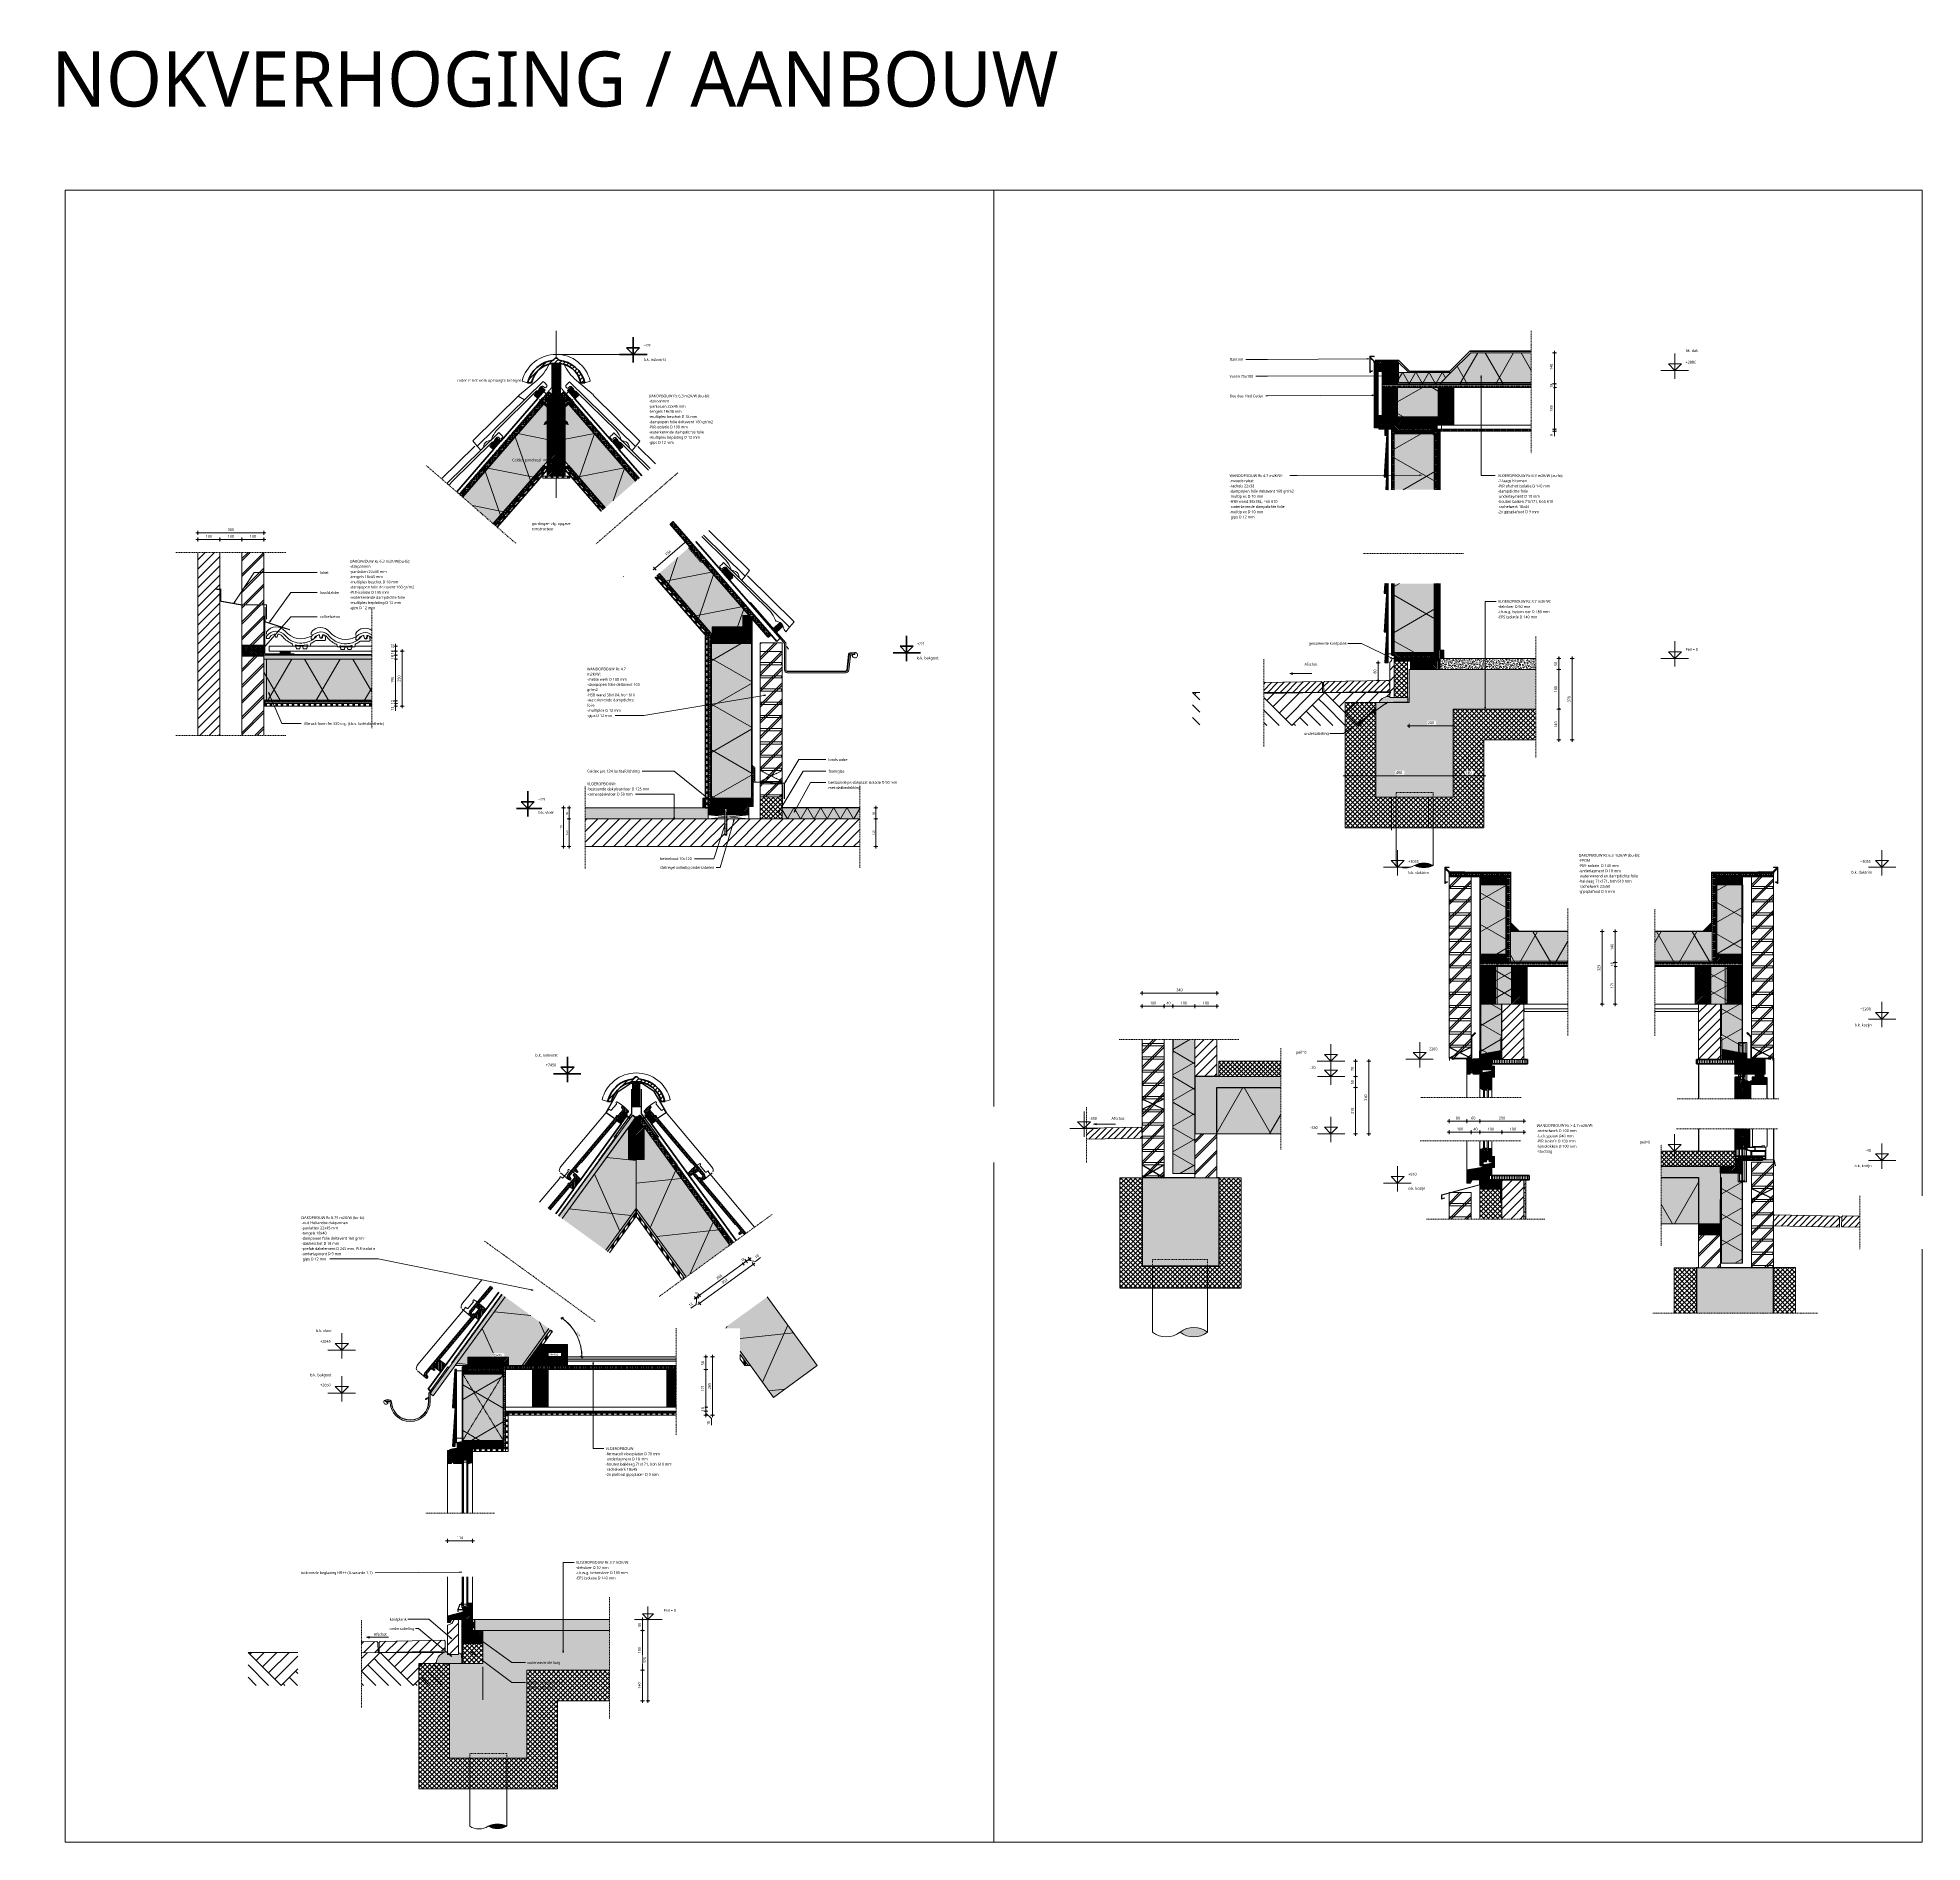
# Model space of a CAD drawing. Header units: millimetres. Extents: x 1813 to 34621, y -2347 to 13791.
# Drawn here: x 7554 to 16109, y 5599 to 13791 of the extents above; entities that cross this region are included whole.
import ezdxf

# ---------------------------------------------------------------- set-up
doc = ezdxf.new("R2010")
doc.units = ezdxf.units.MM
for name, pattern in [('Dash', [6.35, 3.175, -3.175]), ('MV_center', [15, 6, -3, 3, -3]), ('MV_hartlijn_staal', [6.6, 5, -0.8, 0, -0.8]), ('MV_hidden', [3.75, 2.5, -1.25]), ('Streep 1_1', [2, 1, -1])]:
    doc.linetypes.add(name, pattern=pattern)
for name, color, linetype, lineweight in [('A-ANNO-DIMS', 211, 'Continuous', 13), ('A-ANNO-DIMS-5', 211, 'Continuous', 13), ('A-ANNO-NOTE', 131, 'Continuous', 18), ('A-DETL', 90, 'Continuous', 13), ('A-DETL-GENF', 92, 'Continuous', 18), ('A-DETL-GENF-HDLN', 1, 'Dash', 18), ('A-DETL-MEDM', 33, 'Continuous', 18), ('A-DETL-THIN', 151, 'Continuous', 18), ('G-ANNO-TEXT', 231, 'Continuous', 13)]:
    doc.layers.add(name, color=color, linetype=linetype, lineweight=lineweight)
doc.styles.add('Segoe UI', font='segoeui.ttf', dxfattribs={"height": 7.5})
doc.styles.add('Segoe UI_1', font='segoeui.ttf', dxfattribs={"height": 4})
doc.styles.add('Segoe UI_2', font='segoeui.ttf', dxfattribs={"height": 250})
doc.styles.add('Segoe UI_3', font='segoeui.ttf', dxfattribs={"height": 12.5})
doc.styles.add('Segoe UI_4', font='segoeui.ttf', dxfattribs={"height": 9})
doc.styles.add('Segoe UI_6', font='segoeui.ttf', dxfattribs={"height": 8.123934})
doc.styles.add('Segoe UI_7', font='segoeui.ttf', dxfattribs={"height": 6.5})
doc.styles.add('Segoe UI_B', font='segoeui.ttf', dxfattribs={"height": 12.5})
doc.styles.add('Swis721 Cn BT', font='swissc.ttf', dxfattribs={"height": 4})
doc.styles.add('Swis721 Cn BT_1', font='swissc.ttf', dxfattribs={"height": 7.5})
doc.dimstyles.new('1_3mm', dxfattribs={"dimscale": 304.8, "dimtxt": 6.807866, "dimasz": 0.029528, "dimexe": 0.021325, "dimexo": 0.0625, "dimgap": 0.012303, "dimtad": 1, "dimdec": 0, "dimzin": 0, "dimdsep": 46, "dimtxsty": 'Segoe UI_7', "dimblk1": 'OBLIQUE', "dimblk2": 'OBLIQUE', "dimsah": 1, "dimcen": 0.09, "dimdle": 0.021325, "dimazin": 0, "dimtfac": 1, "dimtdec": 4, "dimtix": 1, "dimtmove": 0, "dimatfit": 3, "dimfxl": 0.021325, "dimfxlon": 1, "dimtvp": 1, "dimtfill": 1, "dimtolj": 1, "dimtzin": 0, "dimarcsym": 2})
doc.dimstyles.new('1_8_mm', dxfattribs={"dimscale": 304.8, "dimtxt": 9.426276, "dimasz": 0.016404, "dimexe": 0.029528, "dimexo": 0.0625, "dimgap": 0.008202, "dimtad": 1, "dimdec": 0, "dimzin": 0, "dimdsep": 46, "dimtxsty": 'Segoe UI_4', "dimblk1": 'DOTBLANK', "dimblk2": 'DOTBLANK', "dimsah": 1, "dimcen": 0.09, "dimdle": 0.029528, "dimazin": 0, "dimtfac": 1, "dimtdec": 4, "dimtix": 1, "dimtmove": 0, "dimatfit": 3, "dimfxl": 0.029528, "dimfxlon": 1, "dimtvp": 1, "dimtfill": 1, "dimtolj": 1, "dimtzin": 0, "dimarcsym": 2})
doc.dimstyles.new('2_5_mm', dxfattribs={"dimscale": 304.8, "dimtxt": 13.092049, "dimasz": 0.016404, "dimexe": 0.029528, "dimexo": 0.0625, "dimgap": 0.014764, "dimtad": 1, "dimdec": 0, "dimzin": 0, "dimdsep": 46, "dimtxsty": 'Segoe UI_3', "dimblk1": 'DOTBLANK', "dimblk2": 'DOTBLANK', "dimsah": 1, "dimcen": 0.09, "dimdle": 0.029528, "dimazin": 0, "dimtfac": 1, "dimtdec": 4, "dimtix": 1, "dimtmove": 1, "dimatfit": 3, "dimfxl": 0.029528, "dimfxlon": 1, "dimtvp": 1, "dimtfill": 1, "dimtolj": 1, "dimtzin": 0, "dimarcsym": 2})
doc.dimstyles.new('2_5_mm_1', dxfattribs={"dimscale": 304.8, "dimtxt": 13.092049, "dimasz": 0.016404, "dimexe": 0.029528, "dimexo": 0.0625, "dimgap": 0.014764, "dimtad": 1, "dimdec": 0, "dimzin": 0, "dimdsep": 46, "dimtxsty": 'Segoe UI_3', "dimblk1": 'DOTBLANK', "dimblk2": 'DOTBLANK', "dimsah": 1, "dimcen": 0.09, "dimdle": 0.029528, "dimazin": 0, "dimtfac": 1, "dimtdec": 4, "dimtix": 1, "dimtmove": 0, "dimatfit": 3, "dimfxl": 0.029528, "dimfxlon": 1, "dimtvp": 1, "dimtfill": 1, "dimtolj": 1, "dimtzin": 0, "dimarcsym": 2})
doc.dimstyles.new('2_5_mm_2', dxfattribs={"dimscale": 304.8, "dimtxt": 13.092049, "dimasz": 0.016404, "dimexe": 0.029528, "dimexo": 0.0625, "dimgap": 0.014764, "dimtad": 1, "dimdec": 0, "dimzin": 0, "dimdsep": 46, "dimtxsty": 'Segoe UI_3', "dimblk1": 'DOTBLANK', "dimblk2": 'DOTBLANK', "dimsah": 1, "dimcen": 0.09, "dimdle": 0.029528, "dimazin": 0, "dimtfac": 1, "dimtdec": 4, "dimtix": 1, "dimtmove": 2, "dimatfit": 3, "dimfxl": 0.029528, "dimfxlon": 1, "dimtvp": 1, "dimtfill": 1, "dimtolj": 1, "dimtzin": 0, "dimarcsym": 2})
pattern_1 = [(45, (0, 0), (-10.606602, 10.606602), []), (135, (0, 0), (-10.606602, -10.606602), [])]
pattern_2 = [(300, (-2126.39, -181.76), (-155.885, -90), []), (240, (-2126.39, -181.76), (-155.885, 90), [])]
pattern_3 = [(0, (0, 0), (0, 9.476), []), (0, (0, 4.738), (0, 9.476), [4.738, -2.369])]
pattern_4 = [(90, (0, 0), (-3.5, 2e-16), [])]
pattern_5 = [(45, (0, 0), (-35.92102, 35.92102), []), (45, (10.16, 0), (-35.92102, 35.92102), [])]
pattern_6 = [(300, (0, 0), (-45.033, -26), []), (240, (0, 0), (-45.033, 26), [])]
pattern_7 = [(45, (0, 0), (-24.74874, 24.74874), [])]
pattern_8 = [(45, (0, 0), (-3.5355339, 3.5355339), [])]
pattern_9 = [(0, (0, 10), (0, 25), []), (0, (0, 12.5), (0, 25), []), (0, (0, 15), (0, 25), []), (0, (0, 17.5), (0, 25), [])]
pattern_10 = [(90, (10, 0), (-25, 1e-15), []), (90, (12.5, 0), (-25, 1e-15), []), (90, (15, 0), (-25, 1e-15), []), (90, (17.5, 0), (-25, 1e-15), [])]
pattern_11 = [(0, (0, 0), (20.32, 5.08), [1.676, -13.564, 1.676, -13.564, -81.28]), (0, (0, 0), (20.32, 5.08), [-30.48, 1.676, -28.804, 1.676, -13.564, -35.56]), (0, (0, 0), (20.32, 5.08), [-76.2, 1.676, -8.484, 1.676, -23.724]), (120, (7.62, 2.54), (-14.559409, 15.0576362), [1.676, -13.564, 1.676, -13.564, -81.28]), (120, (7.62, 2.54), (-14.559409, 15.0576362), [-30.48, 1.676, -28.804, 1.676, -13.564, -35.56]), (120, (7.62, 2.54), (-14.559409, 15.0576362), [-76.2, 1.676, -8.484, 1.676, -23.724]), (240, (10.16, 12.7), (-5.760591, -20.1376362), [1.676, -13.564, 1.676, -13.564, -81.28]), (240, (10.16, 12.7), (-5.760591, -20.1376362), [-30.48, 1.676, -28.804, 1.676, -13.564, -35.56]), (240, (10.16, 12.7), (-5.760591, -20.1376362), [-76.2, 1.676, -8.484, 1.676, -23.724])]
pattern_12 = [(60, (-2126.39, 181.76), (-155.885, 90), []), (120, (-2126.39, 181.76), (-155.885, -90), [])]
pattern_13 = [(90, (0, 0), (-7.5, 5e-16), [])]
pattern_14 = [(135, (0, 0), (-3.5355339, -3.5355339), [])]
pattern_15 = [(45, (0, 0), (-14.142136, 14.142136), [])]
pattern_16 = [(45, (0, 0), (-3.5355339, 3.5355339), []), (135, (0, 0), (-3.5355339, -3.5355339), [])]
pattern_17 = [(300, (-857.8, -704), (-121.936, -70.4), []), (240, (-857.8, -704), (-121.936, 70.4), [])]
pattern_18 = [(90, (0, 0), (-5, 3e-16), [])]
pattern_19 = [(0, (0, 0), (0, 6.25), []), (90, (0, 0), (-6.25, 4e-16), [])]
pattern_20 = [(45, (0, 0), (-21.213203, 21.213203), [])]
pattern_21 = [(45, (0, 0), (-9.99849, 9.99849), []), (135, (0, 0), (-9.99849, -9.99849), [])]
pattern_22 = [(300, (0, 0), (-87.295, -50.4), []), (240, (0, 0), (-87.295, 50.4), [])]

# ---------------------------------------------------------------- blocks, each defined once
blk = doc.blocks.new('NLRS_00_DI_maskeer - Type 1-4234713-Details Verbouwingen')
at = {"layer": 'A-DETL-GENF', "linetype": 'MV_center'}
blk.add_line((-100, 0), (450, 0), dxfattribs=at)
blk = doc.blocks.new('00_Maaiveld - Type 1-3291501-Details Verbouwingen')
at = {"layer": 'A-DETL-GENF', "lineweight": 13}
for p, q in [((-300, 0), (-384.7, -84.7)), ((-9.3, 0), (-309.6, 0)), ((-300, 0), (-150, -150)), ((-226.3, 0), (-263.1, -36.9)), ((-169.7, 0), (-234.9, -65.1)), ((-113.1, 0), (-206.6, -93.4)), ((-56.6, 0), (-178.3, -121.7)), ((-674.4, 0), (-900, 0)), ((-900, 0), (-750, -150)), ((-900, -56.6), (-806.6, -150)), ((-882.8, 0), (-891.4, -8.6)), ((-826.3, 0), (-863.1, -36.9)), ((-769.7, 0), (-834.9, -65.1)), ((-713.1, 0), (-806.6, -93.4)), ((-674.4, -17.8), (-778.3, -121.7)), ((-674.4, -74.4), (-750, -150)), ((-684.9, -84.9), (-674.4, -95.3)), ((-357.4, -0.9), (-384.7, -28.1)), ((-384.7, -85), (-319.7, -150)), ((-356.6, -56.6), (-300, -113.1)), ((-328.3, -28.3), (-300, -56.6)), ((-300, -56.6), (-206.6, -150)), ((-46.3, -46.3), (-150, -150)), ((-84.9, -84.9), (-19.7, -150)), ((-56.6, -56.6), (0, -113.1)), ((-7.1, -49.4), (0, -56.6)), ((-900, -113.1), (-863.1, -150)), ((-741.4, -141.4), (-732.8, -150)), ((-713.1, -113.1), (-676.3, -150)), ((-384.7, -141.6), (-376.3, -150)), ((-300, -113.1), (-263.1, -150)), ((-141.4, -141.4), (-132.8, -150)), ((-113.1, -113.1), (-76.3, -150))]:
    blk.add_line(p, q, dxfattribs=at)
blk = doc.blocks.new('42 isolatie - Type 1-3897724-Details Verbouwingen')
at = {"layer": 'A-DETL-GENF'}
h = blk.add_hatch(color=256, dxfattribs=at)
h.paths.add_polyline_path([(142, -195.8), (178.3, -245.8), (386, -245.8), (386, -0.8), (0.3, -0.8), (33.8, -46.9), (64.5, -24.6), (172.7, -173.5)])
h.paths.add_polyline_path([(825.6, -245.8), (1060.5, -245.8), (1239.9, -115.5), (1219, -86.8), (1337.4, -0.8), (825.6, -0.8), (825.6, -130.9)])
at = {"layer": 'A-DETL-GENF', "lineweight": 13}
h = blk.add_hatch(dxfattribs=at)
h.set_pattern_fill('FP_2', color=256, style=0, pattern_type=2)
h.set_pattern_definition([(300, (-7106.72, -250.62), (-216.506, -125), []), (240, (-7106.72, -250.62), (-216.506, 125), [])])
h.paths.add_polyline_path([(142, -195.8), (178.3, -245.8), (386, -245.8), (386, -0.8), (0.3, -0.8), (33.8, -46.9), (64.5, -24.6), (172.7, -173.5)])
h.paths.add_polyline_path([(825.6, -245.8), (1060.5, -245.8), (1239.9, -115.5), (1219, -86.8), (1337.4, -0.8), (825.6, -0.8), (825.6, -130.9)])
at = {"layer": 'A-DETL-GENF'}
for p, q in [((386, -0.8), (0.3, -0.8)), ((0.3, -0.8), (20.2, -28.2)), ((0.3, -0.8), (20.2, -28.2)), ((1337.4, -0.8), (825.6, -0.8)), ((1060.5, -245.8), (1239.9, -115.5)), ((178.3, -245.8), (386, -245.8)), ((825.6, -245.8), (1060.5, -245.8))]:
    blk.add_line(p, q, dxfattribs=at)
blk = doc.blocks.new('42 isolatie - Type 1-3787024-Details Verbouwingen')
at = {"layer": 'A-DETL-GENF'}
blk.add_hatch(color=256, dxfattribs=at).paths.add_polyline_path([(508.9, -184.8), (481.9, -161.3), (573.8, -55.7), (535.3, -22.2), (553.9, -0.8), (141.5, -0.8), (141.5, -184.8), (499.8, -184.8)])
at = {"layer": 'A-DETL-GENF', "lineweight": 13}
h = blk.add_hatch(dxfattribs=at)
h.set_pattern_fill('FP_74', color=256, style=0, pattern_type=2)
h.set_pattern_definition(pattern_2)
h.paths.add_polyline_path([(508.9, -184.8), (481.9, -161.3), (573.8, -55.7), (535.3, -22.2), (553.9, -0.8), (141.5, -0.8), (141.5, -184.8), (499.8, -184.8)])
at = {"layer": 'A-DETL-GENF'}
for p, q in [((553.9, -0.8), (141.5, -0.8)), ((553.9, -0.8), (141.5, -0.8)), ((141.5, -184.8), (496.3, -184.8)), ((496.3, -184.8), (508.9, -184.8)), ((496.3, -184.8), (508.9, -184.8))]:
    blk.add_line(p, q, dxfattribs=at)
blk = doc.blocks.new('42 isolatie - Type 1-3787101-Details Verbouwingen')
at = {"layer": 'A-DETL-GENF'}
blk.add_hatch(color=256, dxfattribs=at).paths.add_polyline_path([(0.3, -0.8), (0.3, -184.8), (702.4, -184.8), (702.4, -0.8), (149.7, -0.8)])
at = {"layer": 'A-DETL-GENF', "lineweight": 13}
h = blk.add_hatch(dxfattribs=at)
h.set_pattern_fill('FP_74', color=256, style=0, pattern_type=2)
h.set_pattern_definition(pattern_2)
h.paths.add_polyline_path([(0.3, -0.8), (0.3, -184.8), (702.4, -184.8), (702.4, -0.8), (149.7, -0.8)])
at = {"layer": 'A-DETL-GENF'}
for p, q in [((702.4, -0.8), (0.3, -0.8)), ((0.3, -0.8), (0.3, -184.8)), ((702.4, -184.8), (702.4, -0.8)), ((0.3, -184.8), (149.7, -184.8)), ((0.3, -184.8), (149.7, -184.8)), ((149.7, -184.8), (702.4, -184.8)), ((149.7, -184.8), (702.4, -184.8))]:
    blk.add_line(p, q, dxfattribs=at)
blk = doc.blocks.new('47 dakpan - Type 1-5005776-Details Verbouwingen')
at = {"layer": 'A-DETL-GENF', "lineweight": 13}
for p in [(-417.1, -46.5), (-152.1, -55.5)]:
    blk.add_line(p, (-411.5, -78.2), dxfattribs=at)
at = {"layer": 'A-DETL-MEDM'}
for p, q in [((-421.3, -22.7), (-417.1, -46.5)), ((-152.4, -23.4), (-417.1, -46.5)), ((-152.5, -13.3), (-307.2, -26.9))]:
    blk.add_line(p, q, dxfattribs=at)
for centre, radius, start, end in [((-417.7, -61), 40.9, 59.85446, 75.92523), ((-383.3, -1.9), 27.4, 239.85446, 310.14554), ((-345.9, -46.3), 30.6, 109.85446, 130.14554), ((-353.7, -24.8), 7.79, 50.14554, 109.85446), ((-304.1, 99.5), 126.4, 249.36996, 268.63004)]:
    blk.add_arc(centre, radius, start, end, dxfattribs=at)
blk = doc.blocks.new('47 dakpan - Type 1-V40-Details Verbouwingen')
at = {"layer": 'A-DETL-GENF', "lineweight": 13}
for p in [(-417.1, -46.5), (-115.9, -52.3)]:
    blk.add_line(p, (-411.5, -78.2), dxfattribs=at)
at = {"layer": 'A-DETL-MEDM'}
for p, q in [((-16.5, 5.2), (-17.2, 12.6)), ((-13.5, 16.9), (-5.6, 17.6)), ((0, 0), (-1.2, 13.9)), ((0, 0), (0.9, -10)), ((-421.7, -20.3), (-417.1, -46.5)), ((0.9, -10), (-417.1, -46.5)), ((-51.6, -4.5), (-307.2, -26.9)), ((-22.9, -2), (-22.6, -2))]:
    blk.add_line(p, q, dxfattribs=at)
for centre, radius, start, end in [((-23.2, 4.7), 6.67, 275, 5), ((-13.2, 12.9), 4, 95, 185), ((-5.2, 13.6), 4, 5, 95), ((-417.7, -61), 40.9, 59.85446, 95.72053), ((-383.3, -1.9), 27.4, 239.85446, 310.14554), ((-345.9, -46.3), 30.6, 109.85446, 130.14554), ((-353.7, -24.8), 7.79, 50.14554, 109.85446), ((-304.1, 99.5), 126.4, 249.36996, 268.63004), ((-53.8, 2.7), 7.57, 287.45635, 298.41436)]:
    blk.add_arc(centre, radius, start, end, dxfattribs=at)
blk = doc.blocks.new('42_isolatie - Type 1-3439650-Details Verbouwingen')
at = {"layer": 'A-DETL-GENF'}
blk.add_hatch(color=256, dxfattribs=at).paths.add_polyline_path([(385.3, -0.8), (33.4, -0.8), (33.4, -50.8), (385.3, -50.8)])
at = {"layer": 'A-DETL-GENF', "lineweight": 13}
h = blk.add_hatch(dxfattribs=at)
h.set_pattern_fill('FP_77', color=256, style=0, pattern_type=2)
h.set_pattern_definition(pattern_6)
h.paths.add_polyline_path([(385.3, -0.8), (33.4, -0.8), (33.4, -50.8), (385.3, -50.8)])
at = {"layer": 'A-DETL-GENF'}
for p, q in [((385.3, -0.8), (33.4, -0.8)), ((33.4, -50.8), (385.3, -50.8)), ((33.4, -50.8), (385.3, -50.8)), ((385.3, -50.8), (385.3, -0.8)), ((385.3, -50.8), (385.3, -0.8))]:
    blk.add_line(p, q, dxfattribs=at)
blk = doc.blocks.new('47 bakgoot - Type 1-5005333-Details Verbouwingen')
at = {"layer": 'A-DETL-GENF', "lineweight": 13}
for p, q in [((-291.3, 39.2), (-282.6, 111.6)), ((-276.6, 117), (-13.2, 117)), ((-6.2, 110), (-6.2, 8.8)), ((-320, 32), (-298.2, 33)), ((-316, 40.7), (-310.4, 41.7)), ((-309.7, 42), (-308, 43)), ((-11.7, 7.1), (-19.1, 17.4))]:
    blk.add_line(p, q, dxfattribs=at)
for centre, radius, start, end in [((-276.6, 110.9), 6.08, 90, 173.21088), ((-13.2, 110), 7, 360, 90), ((-320, 44), 12, 355.23486, 269.99851), ((-310.7, 43.7), 2, 279.4938, 302.01143), ((-298.2, 40), 7, 270.00003, 353.21088), ((-9.3, 8.8), 3, 215.85709, 0)]:
    blk.add_arc(centre, radius, start, end, dxfattribs=at)
at = {"layer": 'A-DETL-MEDM'}
for p, q in [((-299.9, 47.2), (-292.1, 112)), ((-286.1, 111.2), (-294, 46.4)), ((-279, 123.5), (-13, 123.5)), ((-13, 117.5), (-279, 117.5)), ((-6, -12), (-6, 110.5)), ((0, 110.5), (0, -9.8)), ((-320, 35), (-320, 41)), ((-320, 41), (-306.9, 41)), ((-306.9, 35), (-320, 35)), ((154.8, -194.7), (-6, -12)), ((0, -9.8), (20.1, -32.9))]:
    blk.add_line(p, q, dxfattribs=at)
for centre, radius, start, end in [((-279, 110.4), 13.1, 90, 173.08867), ((-279, 110.4), 7.11, 90, 173.08846), ((-13, 110.5), 13, 0, 90), ((-13, 110.5), 7, 360, 90), ((-306.9, 48), 7, 270, 353.10935), ((-306.9, 48), 13, 270, 353.10351), ((153.7, -191.2), 3.74, 287.96189, 4.49176)]:
    blk.add_arc(centre, radius, start, end, dxfattribs=at)
blk = doc.blocks.new('Repeating Detail - Type 1 waalformaat 2-3430089-Details Verbouwingen')
at = {"layer": 'A-DETL-GENF'}
for p, q in [((0, 660), (100, 660)), ((0, 600), (0, 660)), ((100, 610), (0, 610)), ((0, 600), (100, 600)), ((0, 540), (0, 600)), ((97.5, 600), (97.5, 610)), ((100, 660), (100, 610)), ((100, 600), (100, 550)), ((100, 550), (0, 550)), ((0, 540), (100, 540)), ((0, 480), (0, 540)), ((97.5, 540), (97.5, 550)), ((100, 540), (100, 490)), ((100, 490), (0, 490)), ((0, 480), (100, 480)), ((0, 420), (0, 480)), ((100, 430), (0, 430)), ((97.5, 480), (97.5, 490)), ((97.5, 420), (97.5, 430)), ((100, 480), (100, 430)), ((0, 420), (100, 420)), ((0, 360), (0, 420)), ((100, 370), (0, 370)), ((0, 360), (100, 360)), ((0, 300), (0, 360)), ((97.5, 360), (97.5, 370)), ((100, 420), (100, 370)), ((100, 360), (100, 310)), ((100, 310), (0, 310)), ((0, 300), (100, 300)), ((0, 240), (0, 300)), ((97.5, 300), (97.5, 310)), ((100, 300), (100, 250)), ((100, 250), (0, 250)), ((0, 240), (100, 240)), ((0, 180), (0, 240)), ((100, 190), (0, 190)), ((0, 180), (100, 180)), ((0, 120), (0, 180)), ((97.5, 240), (97.5, 250)), ((97.5, 180), (97.5, 190)), ((100, 240), (100, 190)), ((100, 180), (100, 130)), ((100, 130), (0, 130)), ((0, 120), (100, 120)), ((0, 69.2), (0, 120)), ((97.5, 120), (97.5, 130)), ((100, 120), (100, 70)), ((100, 70), (0, 70)), ((0, 60), (0, 64.2)), ((0, 60), (100, 60)), ((0, 0), (0, 60)), ((100, 10), (0, 10)), ((97.5, 65.3), (97.5, 70)), ((97.5, 60), (97.5, 60.3)), ((97.5, 0), (97.5, 10)), ((100, 60), (100, 10))]:
    blk.add_line(p, q, dxfattribs=at)
blk = doc.blocks.new('47 Terca dakpan Narvik OVH - Type 1-V41-Details Verbouwingen')
at = {"layer": 'A-DETL-GENF'}
for p, q in [((78.7, 0), (68.3, 0)), ((109.8, 0), (99.3, 0)), ((60.7, -12), (86.3, -12)), ((65.4, -2.3), (63.6, -9.7)), ((83.4, -9.7), (81.6, -2.3)), ((91.7, -12), (117.4, -12)), ((96.4, -2.3), (94.6, -9.7)), ((114.5, -9.7), (112.7, -2.3))]:
    blk.add_line(p, q, dxfattribs=at)
at = {"layer": 'A-DETL-GENF', "lineweight": 13}
for p, q in [((68.3, 0), (78.7, 0)), ((99.3, 0), (109.8, 0)), ((120.5, -12), (57.5, -12)), ((63.6, -9.7), (65.4, -2.3)), ((81.6, -2.3), (83.4, -9.7)), ((86.3, -12), (91.7, -12)), ((94.6, -9.7), (96.4, -2.3)), ((112.7, -2.3), (114.5, -9.7)), ((247.5, -77.3), (247.5, -67.3))]:
    blk.add_line(p, q, dxfattribs=at)
at = {"layer": 'A-DETL-GENF'}
for centre, start, end in [((68.3, -3), 90, 166.42789), ((78.7, -3), 13.57123, 90), ((99.3, -3), 90, 166.42877), ((109.8, -3), 13.57209, 90), ((60.7, -9), 270, 346.42789), ((86.3, -9), 193.57123, 270), ((91.7, -9), 270, 346.42877), ((117.4, -9), 193.57209, 270)]:
    blk.add_arc(centre, 3, start, end, dxfattribs=at)
at = {"layer": 'A-DETL-GENF', "lineweight": 13}
for centre, radius, start, end in [((68.3, -3), 3, 90, 166.42789), ((78.7, -3), 3, 13.57123, 90), ((99.3, -3), 3, 90, 166.42877), ((109.8, -3), 3, 13.57209, 90), ((90.7, -141.7), 95.5, 40.19395, 118.33931), ((60.7, -9), 3, 270, 346.42789), ((86.3, -9), 3, 193.57123, 270), ((91.7, -9), 3, 270, 346.42877), ((117.4, -9), 3, 193.57209, 270), ((204.6, -48.1), 51.9, 218.02547, 325.72063)]:
    blk.add_arc(centre, radius, start, end, dxfattribs=at)
at = {"layer": 'A-DETL-MEDM'}
for p, q in [((-19.6, -47.1), (-19.6, -41.5)), ((-16.8, -60.9), (-19, -51.8)), ((-16.6, -38.5), (21.5, -38.5)), ((-11.4, -63.5), (-11.2, -63.5)), ((-6, -51.8), (-8.3, -61.2)), ((3.1, -49.5), (-3.1, -49.5)), ((8.3, -61.2), (6, -51.8)), ((12.8, -63.5), (11.2, -63.5)), ((18.9, -59.4), (16.8, -62)), ((47.3, -22.7), (49.3, -14.3)), ((52.3, -12), (57.5, -12)), ((60.5, -14.3), (61, -16.5)), ((117.3, -15.5), (117.6, -14.3)), ((120.5, -12), (125.8, -12)), ((128.7, -14.3), (130.2, -20.7)), ((196.8, -65.1), (199, -56.1)), ((202, -53.1), (204.8, -53.1)), ((207.7, -55.4), (210.1, -64.8)), ((238.4, -47.1), (247.5, -47.1)), ((247.5, -47.1), (247.5, -57.3))]:
    blk.add_line(p, q, dxfattribs=at)
for centre, radius, start, end in [((-16.6, -41.5), 3, 90, 180), ((0.4, -47.1), 20, 180, 193.57136), ((-11.2, -60.5), 3, 270, 346.42879), ((-3.1, -52.5), 3, 90, 166.42879), ((3.1, -52.5), 3, 13.57195, 90), ((11.2, -60.5), 3, 193.57195, 270), ((93.2, -123.4), 98, 129.72551, 139.27385), ((21.5, -28.5), 10, 270, 306.68748), ((85.9, -112.7), 96, 115.42866, 127.48396), ((91.1, -121.6), 95.3, 127.25275, 129.44514), ((91.1, -121.6), 95.3, 92.32142, 125.34976), ((42.5, -21.5), 5, 296.26853, 346.42868), ((52.3, -15), 3, 89.99975, 166.42868), ((57.5, -15), 3, 13.55171, 90.00118), ((63.8, -15.8), 2.92, 193.55171, 285.24218), ((91, -121.3), 106, 77.73211, 104.43082), ((91.1, -121.4), 95.1, 41.27223, 92.32142), ((114.3, -14.8), 3.01, 254.44897, 346.36041), ((120.5, -15), 3, 90, 166.42686), ((125.8, -15), 3, 13.57098, 90), ((135.1, -19.5), 5, 193.57098, 246.16959), ((77.7, -156.3), 143.3, 63.01217, 67.30128), ((80.1, -136), 124.4, 47.04461, 59.72293), ((204.6, -28.1), 51.9, 216.08623, 325.72061), ((61.6, -148.7), 146.3, 38.89027, 45.14072), ((206.6, -26), 43.8, 224.7266, 245.11585), ((199.6, -38.6), 29.4, 247.23328, 257.35456), ((193.9, -64.4), 3, 256.42866, 346.42844), ((202, -56.1), 3, 90, 179.99979), ((204.8, -56.1), 3, 13.57112, 90), ((213, -64.2), 2.96, 191.9774, 281.97612), ((205.2, -34.5), 33.6, 284.42131, 334.82281), ((238.4, -50.1), 3, 90, 155.30575)]:
    blk.add_arc(centre, radius, start, end, dxfattribs=at)
blk = doc.blocks.new('47 Terca dakpan Narvik OVH - Type 1-V42-Details Verbouwingen')
at = {"layer": 'A-DETL-GENF', "lineweight": 13}
blk.add_line((247.5, -77.3), (247.5, -67.3), dxfattribs=at)
blk.add_arc((204.6, -48.1), 51.9, 233.51345, 325.72063, dxfattribs=at)
at = {"layer": 'A-DETL-MEDM'}
for p, q in [((196.8, -65.1), (199, -56.1)), ((202, -53.1), (204.8, -53.1)), ((207.7, -55.4), (210.1, -64.8)), ((238.4, -47.1), (247.5, -47.1)), ((247.5, -47.1), (247.5, -57.3))]:
    blk.add_line(p, q, dxfattribs=at)
for centre, radius, start, end in [((204.6, -28.1), 51.9, 233.54187, 325.72061), ((61.6, -148.7), 146.3, 38.89027, 39.93673), ((206.6, -26), 43.8, 224.7266, 245.11585), ((199.6, -38.6), 29.4, 247.23328, 257.35456), ((193.9, -64.4), 3, 256.42866, 346.42844), ((202, -56.1), 3, 90, 179.99979), ((204.8, -56.1), 3, 13.57112, 90), ((213, -64.2), 2.96, 191.9774, 281.97612), ((205.2, -34.5), 33.6, 284.42131, 334.82281), ((238.4, -50.1), 3, 90, 155.30575)]:
    blk.add_arc(centre, radius, start, end, dxfattribs=at)
blk = doc.blocks.new('42 isolatie - Type 1-3787173-Details Verbouwingen')
at = {"layer": 'A-DETL-GENF'}
blk.add_hatch(color=256, dxfattribs=at).paths.add_polyline_path([(490.8, 0.8), (490.8, 190.8), (0.3, 190.8), (0.3, 0.8), (49.9, 0.8)])
at = {"layer": 'A-DETL-GENF', "lineweight": 13}
h = blk.add_hatch(dxfattribs=at)
h.set_pattern_fill('FP_79', color=256, style=0, pattern_type=2)
h.set_pattern_definition([(60, (-2123.12, 190.75), (-164.545, 95), []), (120, (-2123.12, 190.75), (-164.545, -95), [])])
h.paths.add_polyline_path([(490.8, 0.8), (490.8, 190.8), (0.3, 190.8), (0.3, 0.8), (49.9, 0.8)])
at = {"layer": 'A-DETL-GENF'}
for p, q in [((490.8, 190.8), (0.3, 190.8)), ((0.3, 190.8), (0.3, 0.8)), ((490.8, 190.8), (0.3, 190.8)), ((0.3, 0.8), (490.8, 0.8)), ((0.3, 0.8), (490.8, 0.8))]:
    blk.add_line(p, q, dxfattribs=at)
blk = doc.blocks.new('42 isolatie - Type 1-3787238-Details Verbouwingen')
at = {"layer": 'A-DETL-GENF'}
blk.add_hatch(color=256, dxfattribs=at).paths.add_polyline_path([(0.3, 0.8), (313.6, 0.8), (313.6, 184.8), (0.3, 184.8)])
at = {"layer": 'A-DETL-GENF', "lineweight": 13}
h = blk.add_hatch(dxfattribs=at)
h.set_pattern_fill('FP_6', color=256, style=0, pattern_type=2)
h.set_pattern_definition(pattern_12)
h.paths.add_polyline_path([(0.3, 0.8), (313.6, 0.8), (313.6, 184.8), (0.3, 184.8)])
at = {"layer": 'A-DETL-GENF'}
for p, q in [((313.6, 184.8), (0.3, 184.8)), ((0.3, 184.8), (0.3, 0.8)), ((0.3, 0.8), (313.6, 0.8)), ((0.3, 0.8), (313.6, 0.8))]:
    blk.add_line(p, q, dxfattribs=at)
blk = doc.blocks.new('42 isolatie - Type 1-3787239-Details Verbouwingen')
at = {"layer": 'A-DETL-GENF'}
blk.add_hatch(color=256, dxfattribs=at).paths.add_polyline_path([(245.5, 0.8), (500.3, 0.8), (500.3, 184.8), (245.5, 184.8)])
at = {"layer": 'A-DETL-GENF', "lineweight": 13}
h = blk.add_hatch(dxfattribs=at)
h.set_pattern_fill('FP_6', color=256, style=0, pattern_type=2)
h.set_pattern_definition(pattern_12)
h.paths.add_polyline_path([(245.5, 0.8), (500.3, 0.8), (500.3, 184.8), (245.5, 184.8)])
at = {"layer": 'A-DETL-GENF'}
for p, q in [((500.3, 184.8), (245.5, 184.8)), ((500.3, 0.8), (500.3, 184.8)), ((245.5, 0.8), (500.3, 0.8)), ((245.5, 0.8), (500.3, 0.8))]:
    blk.add_line(p, q, dxfattribs=at)
blk = doc.blocks.new('00_Maaiveld - Type 1-V43-Details Verbouwingen')
at = {"layer": 'A-DETL-GENF', "lineweight": 13}
for p, q in [((0, 0), (-577.1, 0)), ((-526.3, 0), (-563.1, -36.9)), ((-469.7, 0), (-534.9, -65.1)), ((-413.1, 0), (-506.6, -93.4)), ((-356.6, 0), (-478.3, -121.7)), ((-300, 0), (-450, -150)), ((-300, 0), (-150, -150)), ((-226.3, 0), (-263.1, -36.9)), ((-169.7, 0), (-234.9, -65.1)), ((-113.1, 0), (-206.6, -93.4)), ((-56.6, 0), (-178.3, -121.7)), ((0, 0), (-18.4, -18.4)), ((-866.8, 0), (-900, 0)), ((-900, 0), (-866.8, -33.2)), ((-900, -56.6), (-866.8, -89.8)), ((-882.8, 0), (-891.4, -8.6)), ((-577.1, -22.9), (-450, -150)), ((-577.1, -79.5), (-506.6, -150)), ((-384.9, -84.9), (-319.7, -150)), ((-356.6, -56.6), (-300, -113.1)), ((-328.3, -28.3), (-300, -56.6)), ((-300, -56.6), (-206.6, -150)), ((-67.4, -67.4), (-150, -150)), ((-84.9, -84.9), (-67.4, -102.3)), ((-44.7, -44.7), (-45, -45)), ((-12.4, -44.2), (-11.6, -45)), ((-900, -113.1), (-866.8, -146.3)), ((-577.1, -136), (-563.1, -150)), ((-441.4, -141.4), (-432.8, -150)), ((-413.1, -113.1), (-376.3, -150)), ((-300, -113.1), (-263.1, -150)), ((-141.4, -141.4), (-132.8, -150)), ((-113.1, -113.1), (-76.3, -150))]:
    blk.add_line(p, q, dxfattribs=at)
blk = doc.blocks.new('42 isolatie - Type 1-3787361-Details Verbouwingen')
at = {"layer": 'A-DETL-GENF'}
blk.add_hatch(color=256, dxfattribs=at).paths.add_polyline_path([(545.3, -0.8), (130.4, -0.8), (130.4, -140.8), (405.3, -140.8), (495.3, -50.8)])
at = {"layer": 'A-DETL-GENF', "lineweight": 13}
h = blk.add_hatch(dxfattribs=at)
h.set_pattern_fill('FP_16', color=256, style=0, pattern_type=2)
h.set_pattern_definition(pattern_17)
h.paths.add_polyline_path([(545.3, -0.8), (130.4, -0.8), (130.4, -140.8), (405.3, -140.8), (495.3, -50.8)])
at = {"layer": 'A-DETL-GENF'}
for p, q in [((545.3, -0.8), (130.4, -0.8)), ((405.3, -140.8), (495.3, -50.8)), ((405.3, -140.8), (495.3, -50.8)), ((495.3, -50.8), (545.3, -0.8)), ((130.4, -140.8), (405.3, -140.8)), ((130.4, -140.8), (405.3, -140.8))]:
    blk.add_line(p, q, dxfattribs=at)
blk = doc.blocks.new('27 compri_daktrim - Type 1-V44-Details Verbouwingen')
at = {"layer": 'A-DETL-GENF', "lineweight": 13}
for p, q in [((-20, -48.5), (-20, 23.5)), ((-18.4, 25), (-0.8, 24.1)), ((-15.9, 23.3), (-18.4, 23.4)), ((-18.4, 23.4), (-18.4, -47.5)), ((-15.9, 16.3), (-15.9, 23.3)), ((-15.6, 15.6), (-1.5, 1.5)), ((-14.3, 16.6), (-14.3, 23.2)), ((-14.3, 23.2), (-0.8, 22.5)), ((0.3, 2), (-14.3, 16.6)), ((-1.5, 1.5), (-1.5, -4.3)), ((4.7, 2), (0.3, 2)), ((10, 1.6), (5, 1.6)), ((14.7, 2), (10.3, 2)), ((20, 1.6), (15, 1.6)), ((18, 0), (36, 0)), ((24.7, 2), (20.3, 2)), ((30, 1.6), (25, 1.6)), ((34.7, 2), (30.3, 2)), ((40, 1.6), (35, 1.6)), ((44.7, 2), (40.3, 2)), ((50, 1.6), (45, 1.6)), ((54.7, 2), (50.3, 2)), ((60, 1.6), (55, 1.6)), ((64.7, 2), (60.3, 2)), ((69.6, 1), (65, 1.6)), ((-17.8, -49.8), (-7.4, -43.8)), ((-17.6, -47.9), (-15.9, -46.9)), ((-15.9, -46.9), (-15.9, -42.8)), ((-14.3, -42.8), (-14.3, -44.2)), ((-12.8, -45.1), (-8.2, -42.4))]:
    blk.add_line(p, q, dxfattribs=at)
for centre, radius, start, end in [((-18.5, 23.5), 1.5, 87, 180), ((-14.9, 16.3), 1, 180, 225), ((-0.8, 23.3), 0.8, 360, 87), ((-0.8, 23.3), 0.8, 267, 0), ((4.7, 1.7), 0.3, 340.52878, 90), ((10.3, 1.7), 0.3, 90, 199.47122), ((14.7, 1.7), 0.3, 340.52878, 90), ((20.3, 1.7), 0.3, 90, 199.47122), ((24.7, 1.7), 0.3, 340.52878, 90), ((30.3, 1.7), 0.3, 90, 199.47122), ((34.7, 1.7), 0.3, 340.52878, 90), ((40.3, 1.7), 0.3, 90, 199.47122), ((44.7, 1.7), 0.3, 340.52878, 90), ((50.3, 1.7), 0.3, 90, 199.47122), ((54.7, 1.7), 0.3, 340.52878, 90), ((60.3, 1.7), 0.3, 90, 199.47122), ((64.7, 1.7), 0.3, 340.9679, 90), ((69.5, 0.5), 0.5, 270, 82.45992), ((-18.5, -48.5), 1.5, 180, 300), ((-17.9, -47.5), 0.5, 180, 300), ((-15.1, -42.8), 0.8, 90, 180), ((-15.1, -42.8), 0.8, 360, 90), ((-13.3, -44.2), 1, 180, 300), ((-7.8, -43.1), 0.8, 360, 120), ((-7.8, -43.1), 0.8, 300, 0), ((-0.7, -4.3), 0.75, 180, 270), ((-0.7, -4.3), 0.75, 270, 0)]:
    blk.add_arc(centre, radius, start, end, dxfattribs=at)
blk = doc.blocks.new('42 isolatie - Type 1-3787240-Details Verbouwingen')
at = {"layer": 'A-DETL-GENF'}
blk.add_hatch(color=256, dxfattribs=at).paths.add_polyline_path([(0.3, -0.8), (0.3, -184.8), (133.3, -184.8), (133.3, -0.8)])
at = {"layer": 'A-DETL-GENF', "lineweight": 13}
h = blk.add_hatch(dxfattribs=at)
h.set_pattern_fill('FP_74', color=256, style=0, pattern_type=2)
h.set_pattern_definition(pattern_2)
h.paths.add_polyline_path([(0.3, -0.8), (0.3, -184.8), (133.3, -184.8), (133.3, -0.8)])
at = {"layer": 'A-DETL-GENF'}
for p, q in [((133.3, -0.8), (0.3, -0.8)), ((0.3, -0.8), (0.3, -184.8)), ((133.3, -184.8), (133.3, -0.8)), ((133.3, -184.8), (133.3, -0.8)), ((0.3, -184.8), (133.3, -184.8))]:
    blk.add_line(p, q, dxfattribs=at)
blk = doc.blocks.new('17 paal_aanzicht - Type 1-3186683-Details Verbouwingen')
at = {"layer": 'A-DETL-GENF', "linetype": 'Dash'}
blk.add_hatch(color=256, dxfattribs=at).paths.add_polyline_path([(42, -310.4), (49.3, -310.1), (56.5, -309.2), (63.6, -307.7), (70.6, -305.7), (77.3, -303.1), (84, -300), (77.3, -296.9), (70.6, -294.3), (63.6, -292.3), (56.5, -290.8), (49.3, -289.9), (42, -289.6), (34.7, -289.9), (27.5, -290.8), (20.4, -292.3), (13.4, -294.3), (6.7, -296.9), (0, -300), (6.7, -303.1), (13.4, -305.7), (20.4, -307.7), (27.5, -309.2), (34.7, -310.1)])
at = {"layer": 'A-DETL-GENF'}
for p, q in [((-84, 0), (-84, -300)), ((84, -300), (84, 0))]:
    blk.add_line(p, q, dxfattribs=at)
for centre, radius, start, end in [((-42, -230.9), 80.9, 238.70615, 301.29385), ((42, -379.9), 90.3, 62.28114, 117.71886), ((42, -379.9), 90.3, 62.28114, 117.71886), ((42, -220.1), 90.3, 242.28114, 297.71886)]:
    blk.add_arc(centre, radius, start, end, dxfattribs=at)
at = {"layer": 'A-DETL-GENF-HDLN'}
for p, q in [((-84, 0), (-84, 30)), ((-84, 30), (84, 30)), ((84, 30), (84, 0))]:
    blk.add_line(p, q, dxfattribs=at)
blk = doc.blocks.new('NLRS_00_DI_maskeer - Type 1-4234750-Details Verbouwingen')
at = {"layer": 'A-DETL-GENF', "linetype": 'MV_center'}
blk.add_line((-100, 0), (298.7, 0), dxfattribs=at)
blk = doc.blocks.new('42 isolatie - Type 1-3897784-Details Verbouwingen')
at = {"layer": 'A-DETL-GENF'}
h = blk.add_hatch(color=256, dxfattribs=at)
h.paths.add_polyline_path([(0.3, 245.8), (0.3, 0.8), (386, 0.8), (386, 242.5), (343.8, 184.3), (259.1, 245.8), (178.3, 245.8)])
h.paths.add_polyline_path([(675.7, 245.8), (675.7, 0.8), (1337.3, 0.8), (1219, 86.8), (1239.9, 115.5), (1060.5, 245.8), (883.6, 245.8)])
at = {"layer": 'A-DETL-GENF', "lineweight": 13}
h = blk.add_hatch(dxfattribs=at)
h.set_pattern_fill('FP_85', color=256, style=0, pattern_type=2)
h.set_pattern_definition([(60, (-7106.72, 250.62), (-216.506, 125), []), (120, (-7106.72, 250.62), (-216.506, -125), [])])
h.paths.add_polyline_path([(0.3, 245.8), (0.3, 0.8), (386, 0.8), (386, 242.5), (343.8, 184.3), (259.1, 245.8), (178.3, 245.8)])
h.paths.add_polyline_path([(675.7, 245.8), (675.7, 0.8), (1337.3, 0.8), (1219, 86.8), (1239.9, 115.5), (1060.5, 245.8), (883.6, 245.8)])
at = {"layer": 'A-DETL-GENF'}
for p, q in [((178.3, 245.8), (0.3, 245.8)), ((0.3, 245.8), (0.3, 0.8)), ((178.3, 245.8), (0.3, 245.8)), ((0.3, 245.8), (0.3, 0.8)), ((259.1, 245.8), (178.3, 245.8)), ((1060.5, 245.8), (675.7, 245.8)), ((1239.9, 115.5), (1060.5, 245.8)), ((1239.9, 115.5), (1060.5, 245.8)), ((0.3, 0.8), (386, 0.8)), ((0.3, 0.8), (386, 0.8)), ((675.7, 0.8), (1337.4, 0.8)), ((675.7, 0.8), (1337.4, 0.8))]:
    blk.add_line(p, q, dxfattribs=at)
blk = doc.blocks.new('NLRS_00_DI_maskeer - Type 1-4234755-Details Verbouwingen')
at = {"layer": 'A-DETL-GENF', "linetype": 'MV_center'}
blk.add_line((-100, 0), (520.9, 0), dxfattribs=at)
blk = doc.blocks.new('21 Line_Finishing - Lead-V47-Details Verbouwingen')
at = {"layer": 'A-DETL-GENF', "lineweight": 13}
blk.add_hatch(color=256, dxfattribs=at).paths.add_polyline_path([(0, 0), (17.5, 0), (17.5, 5), (0, 5)])
blk = doc.blocks.new('21 Line_Finishing - Lead-3439776-Details Verbouwingen')
at = {"layer": 'A-DETL-GENF', "lineweight": 13}
blk.add_hatch(color=256, dxfattribs=at).paths.add_polyline_path([(0, 5), (0, 2.5), (4.9, 1.6), (4.6, 0), (59, 0), (59, 5), (45.1, 5)])
blk = doc.blocks.new('21 Line_Finishing - Lead-3439786-Details Verbouwingen')
at = {"layer": 'A-DETL-GENF', "lineweight": 13}
for points in [[(0, 0), (0.9, -4.9), (0.4, -5), (45.7, -5), (45.7, 0), (44.8, 0)], [(45.7, 0), (45.7, -5), (91.4, -5), (91.4, 0)]]:
    blk.add_hatch(color=256, dxfattribs=at).paths.add_polyline_path(points)
blk = doc.blocks.new('21 Line_Finishing - Lead-3439796-Details Verbouwingen')
at = {"layer": 'A-DETL-GENF', "lineweight": 13}
for points in [[(60, 0), (60, 5), (0, 5), (0, 0)], [(60, 0), (120, 0), (120, 5), (60, 5)]]:
    blk.add_hatch(color=256, dxfattribs=at).paths.add_polyline_path(points)
blk = doc.blocks.new('21 Line_Finishing - Lead-3439806-Details Verbouwingen')
at = {"layer": 'A-DETL-GENF', "lineweight": 13}
for points in [[(31.5, 0), (31.5, 5), (0, 5), (0, 0)], [(63, 0), (63, 5), (31.5, 5), (31.5, 0)]]:
    blk.add_hatch(color=256, dxfattribs=at).paths.add_polyline_path(points)
blk = doc.blocks.new('21 Line_Finishing - Lead-3439816-Details Verbouwingen')
at = {"layer": 'A-DETL-GENF', "lineweight": 13}
for points in [[(0, -5), (34.7, -5), (34.7, 0), (0, 0)], [(34.7, -5), (69.4, -5), (69.4, 0), (34.7, 0)]]:
    blk.add_hatch(color=256, dxfattribs=at).paths.add_polyline_path(points)
blk = doc.blocks.new('NLRS_00_DI_maskeer - Type 1-4234747-Details Verbouwingen')
at = {"layer": 'A-DETL-GENF', "linetype": 'MV_center'}
blk.add_line((400, 0), (-100, 0), dxfattribs=at)
blk = doc.blocks.new('NLRS_00_DI_maskeer - Type 1-4234748-Details Verbouwingen')
at = {"layer": 'A-DETL-GENF', "linetype": 'MV_center'}
blk.add_line((-100, 0), (400, 0), dxfattribs=at)
blk = doc.blocks.new('00 hout_rechthoekig_sls - Vuren Gewolmaniseerd 18x45-V48-Details Verbouwingen')
at = {"layer": 'A-DETL-GENF', "lineweight": 13}
blk.add_hatch(color=256, dxfattribs=at).paths.add_polyline_path([(0, -18), (45, -18), (45, 0), (0, 0), (0, -16.8)])
at = {"layer": 'A-DETL-MEDM', "lineweight": 13}
h = blk.add_hatch(dxfattribs=at)
h.set_pattern_fill('FP_89', color=256, style=0, pattern_type=2)
h.set_pattern_definition([(45, (-8655.767, -11006.591), (-3.5355339, 3.5355339), [])])
h.paths.add_polyline_path([(0, -18), (45, -18), (45, 0), (0, 0), (0, -16.8)])
at = {"layer": 'A-DETL-MEDM'}
for p, q in [((0, 0), (45, 0)), ((0, -18), (0, 0)), ((45, 0), (45, -18)), ((45, 0), (45, -18)), ((45, 0), (45, -18)), ((45, -18), (0, -18)), ((45, -18), (0, -18))]:
    blk.add_line(p, q, dxfattribs=at)
blk = doc.blocks.new('NLRS_00_DI_maskeer - Type 1-4234746-Details Verbouwingen')
at = {"layer": 'A-DETL-GENF', "linetype": 'MV_center'}
blk.add_line((443.8, 0), (-100, 0), dxfattribs=at)
blk = doc.blocks.new('NLRS_00_DI_maskeer - Type 1-4234745-Details Verbouwingen')
at = {"layer": 'A-DETL-GENF', "linetype": 'MV_center'}
blk.add_line((-100, 0), (275, 0), dxfattribs=at)
blk = doc.blocks.new('21 Line_Finishing - Lead-3439826-Details Verbouwingen')
at = {"layer": 'A-DETL-GENF', "lineweight": 13}
for points in [[(0, 5), (0, 0), (46.2, 0), (46.2, 5), (46, 5)], [(46.2, 5), (46.2, 0), (92.4, 0), (92.4, 5)], [(92.4, 5), (92.4, 0), (138.6, 0), (138.4, 5)]]:
    blk.add_hatch(color=256, dxfattribs=at).paths.add_polyline_path(points)
blk = doc.blocks.new('21 Line_Finishing - Lead-3439836-Details Verbouwingen')
at = {"layer": 'A-DETL-GENF', "lineweight": 13}
for points in [[(37.5, 0), (37.5, 5), (0, 5), (0, 0)], [(75, 0), (75, 5), (37.5, 5), (37.5, 0)]]:
    blk.add_hatch(color=256, dxfattribs=at).paths.add_polyline_path(points)
blk = doc.blocks.new('00 hout_rechthoekig_sls - SLS 38x184-V49-Details Verbouwingen')
at = {"layer": 'A-DETL-GENF', "lineweight": 13}
blk.add_hatch(color=256, dxfattribs=at).paths.add_polyline_path([(0, 0), (0, -38), (184, -38), (184, -19), (162.1, 0), (147.8, 0)])
at = {"layer": 'A-DETL-MEDM', "lineweight": 13}
h = blk.add_hatch(dxfattribs=at)
h.set_pattern_fill('FP_90', color=256, style=0, pattern_type=2)
h.set_pattern_definition([(315, (-11985.437, 9867.584), (3.5355339, 3.5355339), [])])
h.paths.add_polyline_path([(0, 0), (0, -38), (184, -38), (184, -19), (162.1, 0), (147.8, 0)])
at = {"layer": 'A-DETL-MEDM'}
for p, q in [((0, 0), (162.1, 0)), ((0, -38), (0, 0)), ((184, -38), (0, -38)), ((184, -38), (0, -38)), ((184, -19), (184, -21.5)), ((184, -19), (184, -21.5)), ((184, -19), (184, -21.5)), ((184, -21.5), (184, -38)), ((184, -21.5), (184, -38)), ((184, -21.5), (184, -38))]:
    blk.add_line(p, q, dxfattribs=at)
blk = doc.blocks.new('00 hout_rechthoekig_sls - SLS 38x184-V50-Details Verbouwingen')
at = {"layer": 'A-DETL-GENF', "lineweight": 13}
blk.add_hatch(color=256, dxfattribs=at).paths.add_polyline_path([(0, 0), (0, -38), (162.1, -38), (184, -19), (184, 0), (147.8, 0)])
at = {"layer": 'A-DETL-MEDM', "lineweight": 13}
h = blk.add_hatch(dxfattribs=at)
h.set_pattern_fill('FP_91', color=256, style=0, pattern_type=2)
h.set_pattern_definition([(315, (-11985.437, 9910.584), (3.5355339, 3.5355339), [])])
h.paths.add_polyline_path([(0, 0), (0, -38), (162.1, -38), (184, -19), (184, 0), (147.8, 0)])
at = {"layer": 'A-DETL-MEDM'}
for p, q in [((0, 0), (184, 0)), ((0, -38), (0, 0)), ((184, 0), (184, -16.5)), ((184, 0), (184, -16.5)), ((184, 0), (184, -16.5)), ((162.1, -38), (0, -38)), ((162.1, -38), (0, -38)), ((184, -16.5), (184, -19)), ((184, -16.5), (184, -19)), ((184, -16.5), (184, -19))]:
    blk.add_line(p, q, dxfattribs=at)
blk = doc.blocks.new('00 hout_rechthoekig_sls - SLS 38x184-V51-Details Verbouwingen')
at = {"layer": 'A-DETL-GENF', "lineweight": 13}
blk.add_hatch(color=256, dxfattribs=at).paths.add_polyline_path([(0, 0), (0, -38), (65, -38), (65, -35.5), (95, -35.5), (95, -38), (184, -38), (184, 0), (45.9, 0)])
at = {"layer": 'A-DETL-MEDM', "lineweight": 13}
h = blk.add_hatch(dxfattribs=at)
h.set_pattern_fill('FP_92', color=256, style=0, pattern_type=2)
h.set_pattern_definition([(315, (-11801.437, 9867.584), (3.5355339, 3.5355339), [])])
h.paths.add_polyline_path([(0, 0), (0, -38), (65, -38), (65, -35.5), (95, -35.5), (95, -38), (184, -38), (184, 0), (45.9, 0)])
at = {"layer": 'A-DETL-MEDM'}
for p, q in [((0, 0), (65.7, 0)), ((0, -38), (0, 0)), ((65.7, 0), (184, 0)), ((184, 0), (184, -38)), ((184, 0), (184, -38)), ((184, 0), (184, -38)), ((65, -38), (0, -38)), ((65, -38), (0, -38)), ((184, -38), (95, -38)), ((184, -38), (95, -38))]:
    blk.add_line(p, q, dxfattribs=at)
blk = doc.blocks.new('00 hout_rechthoekig_sls - SLS 38x184-V52-Details Verbouwingen')
at = {"layer": 'A-DETL-GENF', "lineweight": 13}
blk.add_hatch(color=256, dxfattribs=at).paths.add_polyline_path([(0, 0), (0, -38), (184, -38), (184, 0), (95, 0), (95, -2.5), (65, -2.5), (65, 0), (45.9, 0)])
at = {"layer": 'A-DETL-MEDM', "lineweight": 13}
h = blk.add_hatch(dxfattribs=at)
h.set_pattern_fill('FP_93', color=256, style=0, pattern_type=2)
h.set_pattern_definition([(315, (-11801.437, 9910.584), (3.5355339, 3.5355339), [])])
h.paths.add_polyline_path([(0, 0), (0, -38), (184, -38), (184, 0), (95, 0), (95, -2.5), (65, -2.5), (65, 0), (45.9, 0)])
at = {"layer": 'A-DETL-MEDM'}
for p, q in [((0, 0), (65, 0)), ((0, -38), (0, 0)), ((95, 0), (184, 0)), ((184, 0), (184, -38)), ((184, 0), (184, -38)), ((184, 0), (184, -38)), ((65.7, -38), (0, -38)), ((65.7, -38), (0, -38)), ((184, -38), (65.7, -38)), ((184, -38), (65.7, -38))]:
    blk.add_line(p, q, dxfattribs=at)
blk = doc.blocks.new('NLRS_00_DI_maskeer - Type 1-4234758-Details Verbouwingen')
at = {"layer": 'A-DETL-GENF', "linetype": 'MV_center'}
blk.add_line((275, 0), (-100, 0), dxfattribs=at)
blk = doc.blocks.new('47 dakpan OVH-pan_ver - nokvorst-3429582-Details Verbouwingen')
at = {"layer": 'A-DETL-GENF', "lineweight": 13}
h = blk.add_hatch(dxfattribs=at)
h.set_pattern_fill('FP_94', color=256, style=0, pattern_type=2)
h.set_pattern_definition([(45, (-9907.935, -12288.967), (-10.606602, 10.606602), [])])
h.paths.add_polyline_path([(-112.4, -64.7), (-109.9, -55.5), (-106.7, -46.7), (-102.8, -38.2), (-98.3, -29.9), (-93, -22.1), (-87.1, -14.7), (-80.7, -7.8), (-73.7, -1.5), (-66.2, 4.2), (-58.3, 9.3), (-50, 13.8), (-41.3, 17.5), (-32.4, 20.6), (-23.2, 22.9), (-14, 24.4), (-4.6, 25.2), (4.9, 25.2), (14.3, 24.4), (23.5, 22.9), (32.7, 20.6), (41.6, 17.6), (50.3, 13.8), (58.6, 9.3), (66.5, 4.3), (74, -1.5), (81, -7.8), (87.4, -14.7), (93.3, -22.1), (98.6, -29.9), (103.1, -38.2), (107, -46.7), (110.2, -55.5), (112.7, -64.7), (130.2, -64.7), (127.1, -53.9), (123.2, -43.5), (118.6, -33.5), (113, -23.9), (106.7, -14.8), (99.6, -6.2), (91.9, 1.8), (83.5, 9.1), (74.5, 15.6), (65.1, 21.4), (55.1, 26.4), (44.8, 30.6), (34.3, 33.8), (23.4, 36.2), (12.3, 37.7), (11.3, 40.6), (9.6, 43.1), (7.3, 45.2), (4.6, 46.6), (1.7, 47.4), (-1.4, 47.4), (-4.3, 46.6), (-7, 45.2), (-9.3, 43.1), (-11, 40.6), (-12, 37.7), (-23.1, 36.2), (-34, 33.8), (-44.5, 30.6), (-54.8, 26.4), (-64.7, 21.4), (-74.2, 15.6), (-83.2, 9.1), (-91.6, 1.8), (-99.3, -6.2), (-106.4, -14.8), (-112.7, -23.9), (-118.3, -33.5), (-122.9, -43.5), (-126.8, -53.9), (-129.8, -64.7)])
at = {"layer": 'A-DETL-GENF'}
for p, q in [((-129.8, -64.7), (-154.6, -57.2)), ((154.6, -56.8), (130.2, -64.7))]:
    blk.add_line(p, q, dxfattribs=at)
at = {"layer": 'A-DETL-GENF', "lineweight": 35}
for p, q in [((-129.8, -64.7), (-112.4, -64.7)), ((112.7, -64.7), (130.2, -64.7))]:
    blk.add_line(p, q, dxfattribs=at)
at = {"layer": 'A-DETL-GENF'}
blk.add_arc((0, -94.3), 159, 13.62254, 166.51318, dxfattribs=at)
at = {"layer": 'A-DETL-GENF', "lineweight": 35}
for centre, radius, start, end in [((0.2, -95.3), 133.5, 95.21906, 166.78216), ((0.2, -90), 115.3, 12.68038, 167.32103), ((0.2, 35), 12.4, 12.55761, 167.44239), ((0.2, -95.3), 133.5, 13.21906, 84.78094)]:
    blk.add_arc(centre, radius, start, end, dxfattribs=at)
blk = doc.blocks.new('42 isolatie - Type 1-3786923-Details Verbouwingen')
at = {"layer": 'A-DETL-GENF'}
blk.add_hatch(color=256, dxfattribs=at).paths.add_polyline_path([(585.8, 184.8), (211.9, 184.8), (0.3, 0.8), (585.8, 0.8), (585.8, 104.3)])
at = {"layer": 'A-DETL-GENF', "lineweight": 13}
h = blk.add_hatch(dxfattribs=at)
h.set_pattern_fill('FP_6', color=256, style=0, pattern_type=2)
h.set_pattern_definition(pattern_12)
h.paths.add_polyline_path([(585.8, 184.8), (211.9, 184.8), (0.3, 0.8), (585.8, 0.8), (585.8, 104.3)])
at = {"layer": 'A-DETL-GENF'}
for p, q in [((211.9, 184.8), (0.3, 0.8)), ((211.9, 184.8), (0.3, 0.8)), ((235.5, 184.8), (211.9, 184.8)), ((235.5, 184.8), (211.9, 184.8)), ((585.8, 184.8), (235.5, 184.8)), ((0.3, 0.8), (585.8, 0.8))]:
    blk.add_line(p, q, dxfattribs=at)
blk = doc.blocks.new('42 isolatie - Type 1-3786924-Details Verbouwingen')
at = {"layer": 'A-DETL-GENF'}
blk.add_hatch(color=256, dxfattribs=at).paths.add_polyline_path([(489.6, -184.8), (489.6, -0.8), (0.3, -0.8), (211.9, -184.8), (462.6, -184.8)])
at = {"layer": 'A-DETL-GENF', "lineweight": 13}
h = blk.add_hatch(dxfattribs=at)
h.set_pattern_fill('FP_74', color=256, style=0, pattern_type=2)
h.set_pattern_definition(pattern_2)
h.paths.add_polyline_path([(489.6, -184.8), (489.6, -0.8), (0.3, -0.8), (211.9, -184.8), (462.6, -184.8)])
at = {"layer": 'A-DETL-GENF'}
for p, q in [((489.6, -0.8), (0.3, -0.8)), ((0.3, -0.8), (211.9, -184.8)), ((0.3, -0.8), (211.9, -184.8)), ((211.9, -184.8), (235.5, -184.8)), ((211.9, -184.8), (235.5, -184.8)), ((235.5, -184.8), (489.6, -184.8))]:
    blk.add_line(p, q, dxfattribs=at)
blk = doc.blocks.new('00 hout_rechthoekig_sls - SLS 38x140-3186765-Details Verbouwingen')
at = {"layer": 'A-DETL-GENF', "lineweight": 13}
blk.add_hatch(color=256, dxfattribs=at).paths.add_polyline_path([(0, -10.3), (0, -38), (140, -38), (140, 0), (0, 0)])
at = {"layer": 'A-DETL-MEDM', "lineweight": 13}
h = blk.add_hatch(dxfattribs=at)
h.set_pattern_fill('FP_95', color=256, style=0, pattern_type=2)
h.set_pattern_definition([(315, (-12169.437, 9889.084), (3.5355339, 3.5355339), [])])
h.paths.add_polyline_path([(0, -10.3), (0, -38), (140, -38), (140, 0), (0, 0)])
at = {"layer": 'A-DETL-MEDM'}
for p, q in [((0, 0), (140, 0)), ((0, -38), (0, 0)), ((140, 0), (140, -38)), ((140, 0), (140, -38)), ((140, 0), (140, -38)), ((140, -38), (0, -38)), ((140, -38), (0, -38))]:
    blk.add_line(p, q, dxfattribs=at)
blk = doc.blocks.new('47 dakpan - Type 1-V53-Details Verbouwingen')
at = {"layer": 'A-DETL-GENF', "lineweight": 13}
for p in [(-417.1, 46.5), (-115.9, 52.3)]:
    blk.add_line(p, (-411.5, 78.2), dxfattribs=at)
at = {"layer": 'A-DETL-MEDM'}
for p, q in [((-421.3, 22.7), (-417.1, 46.5)), ((0.9, 10), (-417.1, 46.5)), ((-51.6, 4.5), (-307.2, 26.9)), ((-31.4, 2.7), (-22.6, 2)), ((0, 0), (0.9, 10)), ((-16.5, -5.2), (-17.2, -12.6)), ((-13.5, -16.9), (-5.6, -17.6)), ((0, 0), (-1.2, -13.9))]:
    blk.add_line(p, q, dxfattribs=at)
for centre, radius, start, end in [((-417.7, 61), 40.9, 284.07477, 300.14554), ((-383.3, 1.9), 27.4, 49.85446, 120.14554), ((-345.9, 46.3), 30.6, 229.85446, 250.14554), ((-353.7, 24.8), 7.79, 250.14554, 309.85446), ((-304.1, -99.5), 126.4, 91.36996, 110.63004), ((-53.8, -2.7), 7.57, 28.54365, 72.54365), ((-43.9, 8), 7.82, 244.92412, 307.59259), ((-33.2, -14.1), 17, 83.76821, 110.27404), ((-23.2, -4.7), 6.67, 355, 85), ((-13.2, -12.9), 4, 175, 265), ((-5.2, -13.6), 4, 265, 355)]:
    blk.add_arc(centre, radius, start, end, dxfattribs=at)
blk = doc.blocks.new('47 dakpan - Type 1-V54-Details Verbouwingen')
at = {"layer": 'A-DETL-GENF', "lineweight": 13}
blk.add_line((-115.9, 52.3), (-327.5, 70.8), dxfattribs=at)
at = {"layer": 'A-DETL-MEDM'}
for p, q in [((0.9, 10), (-327.8, 38.7)), ((-51.6, 4.5), (-307.2, 26.9)), ((-31.4, 2.7), (-22.6, 2)), ((0, 0), (0.9, 10)), ((-16.5, -5.2), (-17.2, -12.6)), ((-13.5, -16.9), (-5.6, -17.6)), ((0, 0), (-1.2, -13.9))]:
    blk.add_line(p, q, dxfattribs=at)
for centre, radius, start, end in [((-304.1, -99.5), 126.4, 91.36996, 100.87087), ((-53.8, -2.7), 7.57, 28.54365, 72.54365), ((-43.9, 8), 7.82, 244.92412, 307.59259), ((-33.2, -14.1), 17, 83.76821, 110.27404), ((-23.2, -4.7), 6.67, 355, 85), ((-13.2, -12.9), 4, 175, 265), ((-5.2, -13.6), 4, 265, 355)]:
    blk.add_arc(centre, radius, start, end, dxfattribs=at)
blk = doc.blocks.new('00 hout_rechthoekig_sls - Vuren Gewolmaniseerd 22x50-V55-Details Verbouwingen')
at = {"layer": 'A-DETL-GENF', "lineweight": 13}
blk.add_hatch(color=256, dxfattribs=at).paths.add_polyline_path([(0, -22), (50, -22), (50, 0), (0, 0)])
at = {"layer": 'A-DETL-MEDM', "lineweight": 13}
h = blk.add_hatch(dxfattribs=at)
h.set_pattern_fill('FP_96', color=256, style=0, pattern_type=2)
h.set_pattern_definition([(356, (-15618.253, -580.37), (0.3487824, 4.9878203), [])])
h.paths.add_polyline_path([(0, -22), (50, -22), (50, 0), (0, 0)])
at = {"layer": 'A-DETL-MEDM'}
for p, q in [((0, 0), (50, 0)), ((0, -22), (0, 0)), ((50, 0), (50, -22)), ((50, 0), (50, -22)), ((50, 0), (50, -22)), ((50, -22), (0, -22)), ((50, -22), (0, -22))]:
    blk.add_line(p, q, dxfattribs=at)
blk = doc.blocks.new('00 hout_rechthoekig_sls - Vuren Gewolmaniseerd 22x50-V56-Details Verbouwingen')
at = {"layer": 'A-DETL-GENF', "lineweight": 13}
blk.add_hatch(color=256, dxfattribs=at).paths.add_polyline_path([(0, -22), (50, -22), (50, 0), (0, 0), (0, -14.2)])
at = {"layer": 'A-DETL-MEDM', "lineweight": 13}
h = blk.add_hatch(dxfattribs=at)
h.set_pattern_fill('FP_97', color=256, style=0, pattern_type=2)
h.set_pattern_definition([(356, (-15310.753, -580.37), (0.3487824, 4.9878203), [])])
h.paths.add_polyline_path([(0, -22), (50, -22), (50, 0), (0, 0), (0, -14.2)])
at = {"layer": 'A-DETL-MEDM'}
for p, q in [((0, 0), (50, 0)), ((0, -22), (0, 0)), ((50, 0), (50, -22)), ((50, 0), (50, -22)), ((50, 0), (50, -22)), ((50, -22), (0, -22)), ((50, -22), (0, -22))]:
    blk.add_line(p, q, dxfattribs=at)
blk = doc.blocks.new('28 schroeven 2D - Verzonken schroef 6_0x100mm-3429621-Details Verbouwingen')
at = {"layer": 'A-DETL-GENF', "lineweight": 5}
for p, q in [((-5.4, 0), (5.4, 0)), ((-2.5, -2.4), (-5.4, 0)), ((5.4, 0), (2.5, -2.4)), ((-5, -0.3), (5, -0.3)), ((3, -4.5), (-3, -5.9)), ((-3, -5.9), (-2.3, -5.3)), ((3, -6.7), (-3, -8.1)), ((-3, -8.1), (-2.3, -7.4)), ((3, -8.8), (-3, -10.2)), ((-3, -10.2), (-2.3, -9.6)), ((3, -11), (-3, -12.4)), ((-3, -12.4), (-2.3, -11.8)), ((3, -13.2), (-3, -14.6)), ((-3, -14.6), (-2.3, -13.9)), ((3, -15.4), (-3, -16.8)), ((-3, -16.8), (-2.3, -16.1)), ((3, -17.5), (-3, -18.9)), ((-3, -18.9), (-2.3, -18.3)), ((3, -19.7), (-3, -21.1)), ((-3, -21.1), (-2.3, -20.5)), ((3, -21.9), (-3, -23.3)), ((-3, -23.3), (-2.3, -22.6)), ((3, -24), (-3, -25.4)), ((-3, -25.4), (-2.3, -24.8)), ((3, -26.2), (-3, -27.6)), ((-3, -27.6), (-2.3, -27)), ((3, -28.4), (-3, -29.8)), ((-3, -29.8), (-2.3, -29.1)), ((3, -30.5), (-3, -31.9)), ((-3, -31.9), (-2.3, -31.3)), ((3, -32.7), (-3, -34.1)), ((-3, -34.1), (-2.3, -33.5)), ((3, -34.9), (-3, -36.3)), ((-3, -36.3), (-2.3, -35.6)), ((3, -37.1), (-3, -38.5)), ((-3, -38.5), (-2.3, -37.8)), ((3, -39.2), (-3, -40.6)), ((-3, -40.6), (-2.3, -40)), ((3, -41.4), (-3, -42.8)), ((-3, -42.8), (-2.3, -42.2)), ((3, -43.6), (-3, -45)), ((-3, -45), (-2.3, -44.3)), ((3, -45.7), (-3, -47.1)), ((-3, -47.1), (-2.3, -46.5)), ((3, -47.9), (-3, -49.3)), ((-3, -49.3), (-2.3, -48.7)), ((3, -50.1), (-3, -51.5)), ((-3, -51.5), (-2.3, -50.8)), ((3, -52.3), (-3, -53.7)), ((-3, -53.7), (-2.3, -53)), ((3, -54.4), (-3, -55.8)), ((-3, -55.8), (-2.3, -55.2)), ((3, -56.6), (-3, -58)), ((-3, -58), (-2.3, -57.4)), ((3, -58.8), (-3, -60.2)), ((-3, -60.2), (-2.3, -59.5)), ((3, -60.9), (-3, -62.3)), ((-3, -62.3), (-2.3, -61.7)), ((3, -63.1), (-3, -64.5)), ((-3, -64.5), (-2.3, -63.9)), ((3, -65.3), (-3, -66.7)), ((-3, -66.7), (-2.3, -66)), ((3, -67.4), (-3, -68.8)), ((-3, -68.8), (-2.3, -68.2)), ((3, -69.6), (-3, -71)), ((-3, -71), (-2.3, -70.4)), ((3, -71.8), (-3, -73.2)), ((-3, -73.2), (-2.3, -72.5)), ((3, -74), (-3, -75.4)), ((-3, -75.4), (-2.3, -74.7)), ((3, -76.1), (-3, -77.5)), ((-3, -77.5), (-2.3, -76.9)), ((3, -78.3), (-3, -79.7)), ((-3, -79.7), (-2.3, -79.1)), ((3, -80.5), (-3, -81.9)), ((-3, -81.9), (-2.3, -81.2)), ((3, -82.6), (-3, -84)), ((-3, -84), (-2.3, -83.4)), ((3, -84.8), (-3, -86.2)), ((-2, -4), (2, -3.3)), ((-2, -3.6), (-2, -95)), ((2, -95), (2, -3.6)), ((2.3, -5.1), (3, -4.5)), ((2.3, -7.3), (3, -6.7)), ((2.3, -9.5), (3, -8.8)), ((2.3, -11.7), (3, -11)), ((2.3, -13.8), (3, -13.2)), ((2.3, -16), (3, -15.4)), ((2.3, -18.2), (3, -17.5)), ((2.3, -20.3), (3, -19.7)), ((2.3, -22.5), (3, -21.9)), ((2.3, -24.7), (3, -24)), ((2.3, -26.8), (3, -26.2)), ((2.3, -29), (3, -28.4)), ((2.3, -31.2), (3, -30.5)), ((2.3, -33.4), (3, -32.7)), ((2.3, -35.5), (3, -34.9)), ((2.3, -37.7), (3, -37.1)), ((2.3, -39.9), (3, -39.2)), ((2.3, -42), (3, -41.4)), ((2.3, -44.2), (3, -43.6)), ((2.3, -46.4), (3, -45.7)), ((2.3, -48.6), (3, -47.9)), ((2.3, -50.7), (3, -50.1)), ((2.3, -52.9), (3, -52.3)), ((2.3, -55.1), (3, -54.4)), ((2.3, -57.2), (3, -56.6)), ((2.3, -59.4), (3, -58.8)), ((2.3, -61.6), (3, -60.9)), ((2.3, -63.7), (3, -63.1)), ((2.3, -65.9), (3, -65.3)), ((2.3, -68.1), (3, -67.4)), ((2.3, -70.3), (3, -69.6)), ((2.3, -72.4), (3, -71.8)), ((2.3, -74.6), (3, -74)), ((2.3, -76.8), (3, -76.1)), ((2.3, -78.9), (3, -78.3)), ((2.3, -81.1), (3, -80.5)), ((2.3, -83.3), (3, -82.6)), ((2.3, -85.5), (3, -84.8)), ((-3, -86.2), (-2.3, -85.6)), ((3, -87), (-3, -88.4)), ((-3, -88.4), (-2.3, -87.7)), ((3, -89.2), (-3, -90.6)), ((-3, -90.6), (-2.3, -89.9)), ((3, -91.3), (-3, -92.7)), ((-3, -92.7), (-2.3, -92.1)), ((3, -93.5), (-3, -94.9)), ((-3, -94.9), (-2.3, -94.3)), ((2.3, -95.6), (-2.3, -96.7)), ((-2.3, -96.7), (-1.5, -96)), ((-2, -95), (0, -100)), ((1.5, -98), (-1.5, -98.7)), ((-1.5, -98.7), (-0.8, -98.1)), ((0, -100), (2, -95)), ((0.8, -98.6), (1.5, -98)), ((1.5, -96.2), (2.3, -95.6)), ((2.3, -87.6), (3, -87)), ((2.3, -89.8), (3, -89.2)), ((2.3, -92), (3, -91.3)), ((2.3, -94.1), (3, -93.5))]:
    blk.add_line(p, q, dxfattribs=at)
at = {"layer": 'A-DETL-GENF'}
for p, q in [((-2, -3.6), (-2, 0)), ((2, -3.6), (2, 0))]:
    blk.add_line(p, q, dxfattribs=at)
at = {"layer": 'A-DETL-GENF', "linetype": 'MV_hartlijn_staal', "lineweight": 13}
blk.add_line((0, 9.1), (0, -105.9), dxfattribs=at)
at = {"layer": 'A-DETL-GENF', "lineweight": 5}
for centre, start, end in [((-3.5, -3.6), 360, 50), ((3.5, -3.6), 130, 180)]:
    blk.add_arc(centre, 1.5, start, end, dxfattribs=at)
for points in [[(-3, -5.9), (-2.2, -6.2), (2.3, -5.1)], [(-3, -8.1), (-2.2, -8.4), (2.3, -7.3)], [(-3, -10.2), (-2.2, -10.6), (2.3, -9.5)], [(-3, -12.4), (-2.2, -12.8), (2.3, -11.7)], [(-3, -14.6), (-2.2, -14.9), (2.3, -13.8)], [(-3, -16.8), (-2.2, -17.1), (2.3, -16)], [(-3, -18.9), (-2.2, -19.3), (2.3, -18.2)], [(-3, -21.1), (-2.2, -21.4), (2.3, -20.3)], [(-3, -23.3), (-2.2, -23.6), (2.3, -22.5)], [(-3, -25.4), (-2.2, -25.8), (2.3, -24.7)], [(-3, -27.6), (-2.2, -28), (2.3, -26.8)], [(-3, -29.8), (-2.2, -30.1), (2.3, -29)], [(-3, -31.9), (-2.2, -32.3), (2.3, -31.2)], [(-3, -34.1), (-2.2, -34.5), (2.3, -33.4)], [(-3, -36.3), (-2.2, -36.6), (2.3, -35.5)], [(-3, -38.5), (-2.2, -38.8), (2.3, -37.7)], [(-3, -40.6), (-2.2, -41), (2.3, -39.9)], [(-3, -42.8), (-2.2, -43.1), (2.3, -42)], [(-3, -45), (-2.2, -45.3), (2.3, -44.2)], [(-3, -47.1), (-2.2, -47.5), (2.3, -46.4)], [(-3, -49.3), (-2.2, -49.7), (2.3, -48.6)], [(-3, -51.5), (-2.2, -51.8), (2.3, -50.7)], [(-3, -53.7), (-2.2, -54), (2.3, -52.9)], [(-3, -55.8), (-2.2, -56.2), (2.3, -55.1)], [(-3, -58), (-2.2, -58.3), (2.3, -57.2)], [(-3, -60.2), (-2.2, -60.5), (2.3, -59.4)], [(-3, -62.3), (-2.2, -62.7), (2.3, -61.6)], [(-3, -64.5), (-2.2, -64.9), (2.3, -63.7)], [(-3, -66.7), (-2.2, -67), (2.3, -65.9)], [(-3, -68.8), (-2.2, -69.2), (2.3, -68.1)], [(-3, -71), (-2.2, -71.4), (2.3, -70.3)], [(-3, -73.2), (-2.2, -73.5), (2.3, -72.4)], [(-3, -75.4), (-2.2, -75.7), (2.3, -74.6)], [(-3, -77.5), (-2.2, -77.9), (2.3, -76.8)], [(-3, -79.7), (-2.2, -80), (2.3, -78.9)], [(-3, -81.9), (-2.2, -82.2), (2.3, -81.1)], [(-3, -84), (-2.2, -84.4), (2.3, -83.3)], [(-3, -86.2), (-2.2, -86.6), (2.3, -85.5)], [(-2.3, -5.3), (2.7, -4.2), (3, -4.5)], [(-2.3, -7.4), (2.7, -6.3), (3, -6.7)], [(-2.3, -9.6), (2.7, -8.5), (3, -8.8)], [(-2.3, -11.8), (2.7, -10.7), (3, -11)], [(-2.3, -13.9), (2.7, -12.8), (3, -13.2)], [(-2.3, -16.1), (2.7, -15), (3, -15.4)], [(-2.3, -18.3), (2.7, -17.2), (3, -17.5)], [(-2.3, -20.5), (2.7, -19.4), (3, -19.7)], [(-2.3, -22.6), (2.7, -21.5), (3, -21.9)], [(-2.3, -24.8), (2.7, -23.7), (3, -24)], [(-2.3, -27), (2.7, -25.9), (3, -26.2)], [(-2.3, -29.1), (2.7, -28), (3, -28.4)], [(-2.3, -31.3), (2.7, -30.2), (3, -30.5)], [(-2.3, -33.5), (2.7, -32.4), (3, -32.7)], [(-2.3, -35.6), (2.7, -34.6), (3, -34.9)], [(-2.3, -37.8), (2.7, -36.7), (3, -37.1)], [(-2.3, -40), (2.7, -38.9), (3, -39.2)], [(-2.3, -42.2), (2.7, -41.1), (3, -41.4)], [(-2.3, -44.3), (2.7, -43.2), (3, -43.6)], [(-2.3, -46.5), (2.7, -45.4), (3, -45.7)], [(-2.3, -48.7), (2.7, -47.6), (3, -47.9)], [(-2.3, -50.8), (2.7, -49.7), (3, -50.1)], [(-2.3, -53), (2.7, -51.9), (3, -52.3)], [(-2.3, -55.2), (2.7, -54.1), (3, -54.4)], [(-2.3, -57.4), (2.7, -56.3), (3, -56.6)], [(-2.3, -59.5), (2.7, -58.4), (3, -58.8)], [(-2.3, -61.7), (2.7, -60.6), (3, -60.9)], [(-2.3, -63.9), (2.7, -62.8), (3, -63.1)], [(-2.3, -66), (2.7, -64.9), (3, -65.3)], [(-2.3, -68.2), (2.7, -67.1), (3, -67.4)], [(-2.3, -70.4), (2.7, -69.3), (3, -69.6)], [(-2.3, -72.5), (2.7, -71.5), (3, -71.8)], [(-2.3, -74.7), (2.7, -73.6), (3, -74)], [(-2.3, -76.9), (2.7, -75.8), (3, -76.1)], [(-2.3, -79.1), (2.7, -78), (3, -78.3)], [(-2.3, -81.2), (2.7, -80.1), (3, -80.5)], [(-2.3, -83.4), (2.7, -82.3), (3, -82.6)], [(-2.3, -85.6), (2.7, -84.5), (3, -84.8)], [(-3, -88.4), (-2.2, -88.7), (2.3, -87.6)], [(-3, -90.6), (-2.2, -90.9), (2.3, -89.8)], [(-3, -92.7), (-2.2, -93.1), (2.3, -92)], [(-3, -94.9), (-2.2, -95.2), (2.3, -94.1)], [(-2.3, -87.7), (2.7, -86.6), (3, -87)], [(-2.3, -89.9), (2.7, -88.8), (3, -89.2)], [(-2.3, -92.1), (2.7, -91), (3, -91.3)], [(-2.3, -94.3), (2.7, -93.2), (3, -93.5)], [(-2.3, -96.7), (-1.7, -96.9), (1.5, -96.2)], [(-1.5, -96), (2, -95.4), (2.3, -95.6)], [(-1.5, -98.7), (-1.2, -98.9), (0.8, -98.6)], [(-0.8, -98.1), (1.4, -97.8), (1.5, -98)]]:
    blk.add_open_spline(points, degree=2, dxfattribs=at)
blk = doc.blocks.new('28 schroeven 2D - Verzonken schroef 6_0x100mm-4443061-Details Verbouwingen')
at = {"layer": 'A-DETL-GENF', "lineweight": 5}
for p, q in [((-3, 94.9), (-2.3, 94.3)), ((3, 93.5), (-3, 94.9)), ((-3, 92.7), (-2.3, 92.1)), ((3, 91.3), (-3, 92.7)), ((-3, 90.6), (-2.3, 89.9)), ((3, 89.2), (-3, 90.6)), ((-3, 88.4), (-2.3, 87.7)), ((3, 87), (-3, 88.4)), ((-3, 86.2), (-2.3, 85.6)), ((3, 84.8), (-3, 86.2)), ((-2.3, 96.7), (-1.5, 96)), ((2.3, 95.6), (-2.3, 96.7)), ((-2, 95), (0, 100)), ((-2, 3.6), (-2, 95)), ((-1.5, 98.7), (-0.8, 98.1)), ((1.5, 98), (-1.5, 98.7)), ((0, 100), (2, 95)), ((0.8, 98.6), (1.5, 98)), ((1.5, 96.2), (2.3, 95.6)), ((2, 95), (2, 3.6)), ((2.3, 94.1), (3, 93.5)), ((2.3, 92), (3, 91.3)), ((2.3, 89.8), (3, 89.2)), ((2.3, 87.6), (3, 87)), ((-2.5, 2.4), (-5.4, 0)), ((-5.4, 0), (5.4, 0)), ((-5, 0.3), (5, 0.3)), ((-3, 84), (-2.3, 83.4)), ((3, 82.6), (-3, 84)), ((-3, 81.9), (-2.3, 81.2)), ((3, 80.5), (-3, 81.9)), ((-3, 79.7), (-2.3, 79.1)), ((3, 78.3), (-3, 79.7)), ((-3, 77.5), (-2.3, 76.9)), ((3, 76.1), (-3, 77.5)), ((-3, 75.4), (-2.3, 74.7)), ((3, 74), (-3, 75.4)), ((-3, 73.2), (-2.3, 72.5)), ((3, 71.8), (-3, 73.2)), ((-3, 71), (-2.3, 70.4)), ((3, 69.6), (-3, 71)), ((-3, 68.8), (-2.3, 68.2)), ((3, 67.4), (-3, 68.8)), ((-3, 66.7), (-2.3, 66)), ((3, 65.3), (-3, 66.7)), ((-3, 64.5), (-2.3, 63.9)), ((3, 63.1), (-3, 64.5)), ((-3, 62.3), (-2.3, 61.7)), ((3, 60.9), (-3, 62.3)), ((-3, 60.2), (-2.3, 59.5)), ((3, 58.8), (-3, 60.2)), ((-3, 58), (-2.3, 57.4)), ((3, 56.6), (-3, 58)), ((-3, 55.8), (-2.3, 55.2)), ((3, 54.4), (-3, 55.8)), ((-3, 53.7), (-2.3, 53)), ((3, 52.3), (-3, 53.7)), ((-3, 51.5), (-2.3, 50.8)), ((3, 50.1), (-3, 51.5)), ((-3, 49.3), (-2.3, 48.7)), ((3, 47.9), (-3, 49.3)), ((-3, 47.1), (-2.3, 46.5)), ((3, 45.7), (-3, 47.1)), ((-3, 45), (-2.3, 44.3)), ((3, 43.6), (-3, 45)), ((-3, 42.8), (-2.3, 42.2)), ((3, 41.4), (-3, 42.8)), ((-3, 40.6), (-2.3, 40)), ((3, 39.2), (-3, 40.6)), ((-3, 38.5), (-2.3, 37.8)), ((3, 37.1), (-3, 38.5)), ((-3, 36.3), (-2.3, 35.6)), ((3, 34.9), (-3, 36.3)), ((-3, 34.1), (-2.3, 33.5)), ((3, 32.7), (-3, 34.1)), ((-3, 31.9), (-2.3, 31.3)), ((3, 30.5), (-3, 31.9)), ((-3, 29.8), (-2.3, 29.1)), ((3, 28.4), (-3, 29.8)), ((-3, 27.6), (-2.3, 27)), ((3, 26.2), (-3, 27.6)), ((-3, 25.4), (-2.3, 24.8)), ((3, 24), (-3, 25.4)), ((-3, 23.3), (-2.3, 22.6)), ((3, 21.9), (-3, 23.3)), ((-3, 21.1), (-2.3, 20.5)), ((3, 19.7), (-3, 21.1)), ((-3, 18.9), (-2.3, 18.3)), ((3, 17.5), (-3, 18.9)), ((-3, 16.8), (-2.3, 16.1)), ((3, 15.4), (-3, 16.8)), ((-3, 14.6), (-2.3, 13.9)), ((3, 13.2), (-3, 14.6)), ((-3, 12.4), (-2.3, 11.8)), ((3, 11), (-3, 12.4)), ((-3, 10.2), (-2.3, 9.6)), ((3, 8.8), (-3, 10.2)), ((-3, 8.1), (-2.3, 7.4)), ((3, 6.7), (-3, 8.1)), ((-3, 5.9), (-2.3, 5.3)), ((3, 4.5), (-3, 5.9)), ((-2, 4), (2, 3.3)), ((2.3, 85.5), (3, 84.8)), ((2.3, 83.3), (3, 82.6)), ((2.3, 81.1), (3, 80.5)), ((2.3, 78.9), (3, 78.3)), ((2.3, 76.8), (3, 76.1)), ((2.3, 74.6), (3, 74)), ((2.3, 72.4), (3, 71.8)), ((2.3, 70.3), (3, 69.6)), ((2.3, 68.1), (3, 67.4)), ((2.3, 65.9), (3, 65.3)), ((2.3, 63.7), (3, 63.1)), ((2.3, 61.6), (3, 60.9)), ((2.3, 59.4), (3, 58.8)), ((2.3, 57.2), (3, 56.6)), ((2.3, 55.1), (3, 54.4)), ((2.3, 52.9), (3, 52.3)), ((2.3, 50.7), (3, 50.1)), ((2.3, 48.6), (3, 47.9)), ((2.3, 46.4), (3, 45.7)), ((2.3, 44.2), (3, 43.6)), ((2.3, 42), (3, 41.4)), ((2.3, 39.9), (3, 39.2)), ((2.3, 37.7), (3, 37.1)), ((2.3, 35.5), (3, 34.9)), ((2.3, 33.4), (3, 32.7)), ((2.3, 31.2), (3, 30.5)), ((2.3, 29), (3, 28.4)), ((2.3, 26.8), (3, 26.2)), ((2.3, 24.7), (3, 24)), ((2.3, 22.5), (3, 21.9)), ((2.3, 20.3), (3, 19.7)), ((2.3, 18.2), (3, 17.5)), ((2.3, 16), (3, 15.4)), ((2.3, 13.8), (3, 13.2)), ((2.3, 11.7), (3, 11)), ((2.3, 9.5), (3, 8.8)), ((2.3, 7.3), (3, 6.7)), ((2.3, 5.1), (3, 4.5)), ((5.4, 0), (2.5, 2.4))]:
    blk.add_line(p, q, dxfattribs=at)
at = {"layer": 'A-DETL-GENF', "linetype": 'MV_hartlijn_staal', "lineweight": 13}
blk.add_line((0, -9.1), (0, 105.9), dxfattribs=at)
at = {"layer": 'A-DETL-GENF'}
for p, q in [((-2, 3.6), (-2, 0)), ((2, 3.6), (2, 0))]:
    blk.add_line(p, q, dxfattribs=at)
at = {"layer": 'A-DETL-GENF', "lineweight": 5}
for centre, start, end in [((-3.5, 3.6), 310, 0), ((3.5, 3.6), 180, 230)]:
    blk.add_arc(centre, 1.5, start, end, dxfattribs=at)
for points in [[(-3, 94.9), (-2.2, 95.2), (2.3, 94.1)], [(-3, 92.7), (-2.2, 93.1), (2.3, 92)], [(-3, 90.6), (-2.2, 90.9), (2.3, 89.8)], [(-3, 88.4), (-2.2, 88.7), (2.3, 87.6)], [(-3, 86.2), (-2.2, 86.6), (2.3, 85.5)], [(-2.3, 96.7), (-1.7, 96.9), (1.5, 96.2)], [(-2.3, 94.3), (2.7, 93.2), (3, 93.5)], [(-2.3, 92.1), (2.7, 91), (3, 91.3)], [(-2.3, 89.9), (2.7, 88.8), (3, 89.2)], [(-2.3, 87.7), (2.7, 86.6), (3, 87)], [(-2.3, 85.6), (2.7, 84.5), (3, 84.8)], [(-1.5, 98.7), (-1.2, 98.9), (0.8, 98.6)], [(-1.5, 96), (2, 95.4), (2.3, 95.6)], [(-0.8, 98.1), (1.4, 97.8), (1.5, 98)], [(-3, 84), (-2.2, 84.4), (2.3, 83.3)], [(-3, 81.9), (-2.2, 82.2), (2.3, 81.1)], [(-3, 79.7), (-2.2, 80), (2.3, 78.9)], [(-3, 77.5), (-2.2, 77.9), (2.3, 76.8)], [(-3, 75.4), (-2.2, 75.7), (2.3, 74.6)], [(-3, 73.2), (-2.2, 73.5), (2.3, 72.4)], [(-3, 71), (-2.2, 71.4), (2.3, 70.3)], [(-3, 68.8), (-2.2, 69.2), (2.3, 68.1)], [(-3, 66.7), (-2.2, 67), (2.3, 65.9)], [(-3, 64.5), (-2.2, 64.9), (2.3, 63.7)], [(-3, 62.3), (-2.2, 62.7), (2.3, 61.6)], [(-3, 60.2), (-2.2, 60.5), (2.3, 59.4)], [(-3, 58), (-2.2, 58.3), (2.3, 57.2)], [(-3, 55.8), (-2.2, 56.2), (2.3, 55.1)], [(-3, 53.7), (-2.2, 54), (2.3, 52.9)], [(-3, 51.5), (-2.2, 51.8), (2.3, 50.7)], [(-3, 49.3), (-2.2, 49.7), (2.3, 48.6)], [(-3, 47.1), (-2.2, 47.5), (2.3, 46.4)], [(-3, 45), (-2.2, 45.3), (2.3, 44.2)], [(-3, 42.8), (-2.2, 43.1), (2.3, 42)], [(-3, 40.6), (-2.2, 41), (2.3, 39.9)], [(-3, 38.5), (-2.2, 38.8), (2.3, 37.7)], [(-3, 36.3), (-2.2, 36.6), (2.3, 35.5)], [(-3, 34.1), (-2.2, 34.5), (2.3, 33.4)], [(-3, 31.9), (-2.2, 32.3), (2.3, 31.2)], [(-3, 29.8), (-2.2, 30.1), (2.3, 29)], [(-3, 27.6), (-2.2, 28), (2.3, 26.8)], [(-3, 25.4), (-2.2, 25.8), (2.3, 24.7)], [(-3, 23.3), (-2.2, 23.6), (2.3, 22.5)], [(-3, 21.1), (-2.2, 21.4), (2.3, 20.3)], [(-3, 18.9), (-2.2, 19.3), (2.3, 18.2)], [(-3, 16.8), (-2.2, 17.1), (2.3, 16)], [(-3, 14.6), (-2.2, 14.9), (2.3, 13.8)], [(-3, 12.4), (-2.2, 12.8), (2.3, 11.7)], [(-3, 10.2), (-2.2, 10.6), (2.3, 9.5)], [(-3, 8.1), (-2.2, 8.4), (2.3, 7.3)], [(-3, 5.9), (-2.2, 6.2), (2.3, 5.1)], [(-2.3, 83.4), (2.7, 82.3), (3, 82.6)], [(-2.3, 81.2), (2.7, 80.1), (3, 80.5)], [(-2.3, 79.1), (2.7, 78), (3, 78.3)], [(-2.3, 76.9), (2.7, 75.8), (3, 76.1)], [(-2.3, 74.7), (2.7, 73.6), (3, 74)], [(-2.3, 72.5), (2.7, 71.5), (3, 71.8)], [(-2.3, 70.4), (2.7, 69.3), (3, 69.6)], [(-2.3, 68.2), (2.7, 67.1), (3, 67.4)], [(-2.3, 66), (2.7, 64.9), (3, 65.3)], [(-2.3, 63.9), (2.7, 62.8), (3, 63.1)], [(-2.3, 61.7), (2.7, 60.6), (3, 60.9)], [(-2.3, 59.5), (2.7, 58.4), (3, 58.8)], [(-2.3, 57.4), (2.7, 56.3), (3, 56.6)], [(-2.3, 55.2), (2.7, 54.1), (3, 54.4)], [(-2.3, 53), (2.7, 51.9), (3, 52.3)], [(-2.3, 50.8), (2.7, 49.7), (3, 50.1)], [(-2.3, 48.7), (2.7, 47.6), (3, 47.9)], [(-2.3, 46.5), (2.7, 45.4), (3, 45.7)], [(-2.3, 44.3), (2.7, 43.2), (3, 43.6)], [(-2.3, 42.2), (2.7, 41.1), (3, 41.4)], [(-2.3, 40), (2.7, 38.9), (3, 39.2)], [(-2.3, 37.8), (2.7, 36.7), (3, 37.1)], [(-2.3, 35.6), (2.7, 34.6), (3, 34.9)], [(-2.3, 33.5), (2.7, 32.4), (3, 32.7)], [(-2.3, 31.3), (2.7, 30.2), (3, 30.5)], [(-2.3, 29.1), (2.7, 28), (3, 28.4)], [(-2.3, 27), (2.7, 25.9), (3, 26.2)], [(-2.3, 24.8), (2.7, 23.7), (3, 24)], [(-2.3, 22.6), (2.7, 21.5), (3, 21.9)], [(-2.3, 20.5), (2.7, 19.4), (3, 19.7)], [(-2.3, 18.3), (2.7, 17.2), (3, 17.5)], [(-2.3, 16.1), (2.7, 15), (3, 15.4)], [(-2.3, 13.9), (2.7, 12.8), (3, 13.2)], [(-2.3, 11.8), (2.7, 10.7), (3, 11)], [(-2.3, 9.6), (2.7, 8.5), (3, 8.8)], [(-2.3, 7.4), (2.7, 6.3), (3, 6.7)], [(-2.3, 5.3), (2.7, 4.2), (3, 4.5)]]:
    blk.add_open_spline(points, degree=2, dxfattribs=at)
blk = doc.blocks.new('28 schroeven 2D - Tellerkop-schroef 10_0x160mm-3429623-Details Verbouwingen')
at = {"layer": 'A-DETL-GENF', "lineweight": 5}
for p, q in [((-16, 0), (-16, 1)), ((-16, 1), (-15, 1)), ((-14.2, 4), (0, 4)), ((14.2, 4), (0, 4)), ((16, 1), (15, 1)), ((16, 0), (16, 1)), ((-16, 0), (16, 0)), ((5, -48.3), (-5, -50.6)), ((-5, -50.6), (-4.3, -50)), ((5, -53.8), (-5, -56.1)), ((-5, -56.1), (-4.3, -55.5)), ((5, -59.3), (-5, -61.6)), ((-5, -61.6), (-4.3, -61)), ((5, -64.8), (-5, -67.1)), ((-5, -67.1), (-4.3, -66.5)), ((5, -70.3), (-5, -72.6)), ((-5, -72.6), (-4.3, -71.9)), ((5, -75.7), (-5, -78.1)), ((-5, -78.1), (-4.3, -77.4)), ((5, -81.2), (-5, -83.6)), ((-5, -83.6), (-4.3, -82.9)), ((-4, -3.6), (-4, -155)), ((4, -155), (4, -3.6)), ((4.3, -49), (5, -48.3)), ((4.3, -54.4), (5, -53.8)), ((4.3, -59.9), (5, -59.3)), ((4.3, -65.4), (5, -64.8)), ((4.3, -70.9), (5, -70.3)), ((4.3, -76.4), (5, -75.7)), ((4.3, -81.9), (5, -81.2)), ((5, -86.7), (-5, -89)), ((-5, -89), (-4.3, -88.4)), ((5, -92.2), (-5, -94.5)), ((-5, -94.5), (-4.3, -93.9)), ((5, -97.7), (-5, -100)), ((-5, -100), (-4.3, -99.4)), ((5, -103.2), (-5, -105.5)), ((-5, -105.5), (-4.3, -104.9)), ((5, -108.7), (-5, -111)), ((-5, -111), (-4.3, -110.4)), ((5, -114.2), (-5, -116.5)), ((-5, -116.5), (-4.3, -115.8)), ((5, -119.6), (-5, -122)), ((-5, -122), (-4.3, -121.3)), ((5, -125.1), (-5, -127.5)), ((-5, -127.5), (-4.3, -126.8)), ((5, -130.6), (-5, -132.9)), ((-5, -132.9), (-4.3, -132.3)), ((5, -136.1), (-5, -138.4)), ((-5, -138.4), (-4.3, -137.8)), ((5, -141.6), (-5, -143.9)), ((-5, -143.9), (-4.3, -143.3)), ((5, -147.1), (-5, -149.4)), ((-5, -149.4), (-4.3, -148.8)), ((5, -152.6), (-5, -154.9)), ((-5, -154.9), (-4.3, -154.3)), ((4.3, -154.7), (-4.3, -156.7)), ((-4.3, -156.7), (-3.5, -156)), ((-4, -155), (0, -160)), ((3.5, -157.1), (-3.5, -158.7)), ((-3.5, -158.7), (-2.8, -158.1)), ((0, -160), (4, -155)), ((2.8, -157.7), (3.5, -157.1)), ((3.5, -155.3), (4.3, -154.7)), ((4.3, -87.4), (5, -86.7)), ((4.3, -92.8), (5, -92.2)), ((4.3, -98.3), (5, -97.7)), ((4.3, -103.8), (5, -103.2)), ((4.3, -109.3), (5, -108.7)), ((4.3, -114.8), (5, -114.2)), ((4.3, -120.3), (5, -119.6)), ((4.3, -125.8), (5, -125.1)), ((4.3, -131.3), (5, -130.6)), ((4.3, -136.7), (5, -136.1)), ((4.3, -142.2), (5, -141.6)), ((4.3, -147.7), (5, -147.1)), ((4.3, -153.2), (5, -152.6))]:
    blk.add_line(p, q, dxfattribs=at)
at = {"layer": 'A-DETL-GENF'}
for p, q in [((-4, -3.6), (-4, 0)), ((4, -3.6), (4, 0))]:
    blk.add_line(p, q, dxfattribs=at)
at = {"layer": 'A-DETL-GENF', "linetype": 'MV_hartlijn_staal', "lineweight": 13}
blk.add_line((0, 9.1), (0, -165.9), dxfattribs=at)
at = {"layer": 'A-DETL-GENF', "lineweight": 5}
for centre, start, end in [((-6.8, 0.4), 154.12592, 175.87408), ((6.8, 0.4), 4.12592, 25.87408)]:
    blk.add_arc(centre, 8.23, start, end, dxfattribs=at)
for points in [[(-5, -50.6), (-3.5, -51.2), (4.3, -49)], [(-5, -56.1), (-3.5, -56.7), (4.3, -54.4)], [(-5, -61.6), (-3.5, -62.2), (4.3, -59.9)], [(-5, -67.1), (-3.5, -67.7), (4.3, -65.4)], [(-5, -72.6), (-3.5, -73.1), (4.3, -70.9)], [(-5, -78.1), (-3.5, -78.6), (4.3, -76.4)], [(-5, -83.6), (-3.5, -84.1), (4.3, -81.9)], [(-4.3, -50), (4.4, -47.7), (5, -48.3)], [(-4.3, -55.5), (4.4, -53.2), (5, -53.8)], [(-4.3, -61), (4.4, -58.7), (5, -59.3)], [(-4.3, -66.5), (4.4, -64.2), (5, -64.8)], [(-4.3, -71.9), (4.4, -69.7), (5, -70.3)], [(-4.3, -77.4), (4.4, -75.2), (5, -75.7)], [(-4.3, -82.9), (4.4, -80.7), (5, -81.2)], [(-5, -89), (-3.5, -89.6), (4.3, -87.4)], [(-5, -94.5), (-3.5, -95.1), (4.3, -92.8)], [(-5, -100), (-3.5, -100.6), (4.3, -98.3)], [(-5, -105.5), (-3.5, -106.1), (4.3, -103.8)], [(-5, -111), (-3.5, -111.6), (4.3, -109.3)], [(-5, -116.5), (-3.5, -117), (4.3, -114.8)], [(-5, -122), (-3.5, -122.5), (4.3, -120.3)], [(-5, -127.5), (-3.5, -128), (4.3, -125.8)], [(-5, -132.9), (-3.5, -133.5), (4.3, -131.3)], [(-5, -138.4), (-3.5, -139), (4.3, -136.7)], [(-5, -143.9), (-3.5, -144.5), (4.3, -142.2)], [(-5, -149.4), (-3.5, -150), (4.3, -147.7)], [(-5, -154.9), (-3.5, -155.5), (4.3, -153.2)], [(-4.3, -88.4), (4.4, -86.1), (5, -86.7)], [(-4.3, -93.9), (4.4, -91.6), (5, -92.2)], [(-4.3, -99.4), (4.4, -97.1), (5, -97.7)], [(-4.3, -104.9), (4.4, -102.6), (5, -103.2)], [(-4.3, -110.4), (4.4, -108.1), (5, -108.7)], [(-4.3, -115.8), (4.4, -113.6), (5, -114.2)], [(-4.3, -121.3), (4.4, -119.1), (5, -119.6)], [(-4.3, -126.8), (4.4, -124.6), (5, -125.1)], [(-4.3, -132.3), (4.4, -130), (5, -130.6)], [(-4.3, -137.8), (4.4, -135.5), (5, -136.1)], [(-4.3, -143.3), (4.4, -141), (5, -141.6)], [(-4.3, -148.8), (4.4, -146.5), (5, -147.1)], [(-4.3, -154.3), (4.4, -152), (5, -152.6)], [(-4.3, -156.7), (-3, -157.1), (3.5, -155.3)], [(-3.5, -156), (3.7, -154.2), (4.3, -154.7)], [(-3.5, -158.7), (-2.5, -159.1), (2.8, -157.7)], [(-2.8, -158.1), (3.1, -156.7), (3.5, -157.1)]]:
    blk.add_open_spline(points, degree=2, dxfattribs=at)
blk = doc.blocks.new('28 schroeven 2D - Tellerkop-schroef 10_0x160mm-4443166-Details Verbouwingen')
at = {"layer": 'A-DETL-GENF', "lineweight": 5}
for p, q in [((-5, 154.9), (-4.3, 154.3)), ((5, 152.6), (-5, 154.9)), ((-5, 149.4), (-4.3, 148.8)), ((5, 147.1), (-5, 149.4)), ((-5, 143.9), (-4.3, 143.3)), ((5, 141.6), (-5, 143.9)), ((-5, 138.4), (-4.3, 137.8)), ((5, 136.1), (-5, 138.4)), ((-5, 132.9), (-4.3, 132.3)), ((5, 130.6), (-5, 132.9)), ((-5, 127.5), (-4.3, 126.8)), ((5, 125.1), (-5, 127.5)), ((-5, 122), (-4.3, 121.3)), ((5, 119.6), (-5, 122)), ((-5, 116.5), (-4.3, 115.8)), ((5, 114.2), (-5, 116.5)), ((-5, 111), (-4.3, 110.4)), ((5, 108.7), (-5, 111)), ((-5, 105.5), (-4.3, 104.9)), ((5, 103.2), (-5, 105.5)), ((-5, 100), (-4.3, 99.4)), ((5, 97.7), (-5, 100)), ((-5, 94.5), (-4.3, 93.9)), ((5, 92.2), (-5, 94.5)), ((-5, 89), (-4.3, 88.4)), ((5, 86.7), (-5, 89)), ((-4.3, 156.7), (-3.5, 156)), ((4.3, 154.7), (-4.3, 156.7)), ((-4, 155), (0, 160)), ((-4, 3.6), (-4, 155)), ((-3.5, 158.7), (-2.8, 158.1)), ((3.5, 157.1), (-3.5, 158.7)), ((0, 160), (4, 155)), ((2.8, 157.7), (3.5, 157.1)), ((3.5, 155.3), (4.3, 154.7)), ((4, 155), (4, 3.6)), ((4.3, 153.2), (5, 152.6)), ((4.3, 147.7), (5, 147.1)), ((4.3, 142.2), (5, 141.6)), ((4.3, 136.7), (5, 136.1)), ((4.3, 131.3), (5, 130.6)), ((4.3, 125.8), (5, 125.1)), ((4.3, 120.3), (5, 119.6)), ((4.3, 114.8), (5, 114.2)), ((4.3, 109.3), (5, 108.7)), ((4.3, 103.8), (5, 103.2)), ((4.3, 98.3), (5, 97.7)), ((4.3, 92.8), (5, 92.2)), ((4.3, 87.4), (5, 86.7)), ((-16, 0), (16, 0)), ((-16, 0), (-16, -1)), ((-5, 83.6), (-4.3, 82.9)), ((5, 81.2), (-5, 83.6)), ((-5, 78.1), (-4.3, 77.4)), ((5, 75.7), (-5, 78.1)), ((-5, 72.6), (-4.3, 71.9)), ((5, 70.3), (-5, 72.6)), ((-5, 67.1), (-4.3, 66.5)), ((5, 64.8), (-5, 67.1)), ((-5, 61.6), (-4.3, 61)), ((5, 59.3), (-5, 61.6)), ((-5, 56.1), (-4.3, 55.5)), ((5, 53.8), (-5, 56.1)), ((-5, 50.6), (-4.3, 50)), ((5, 48.3), (-5, 50.6)), ((4.3, 81.9), (5, 81.2)), ((4.3, 76.4), (5, 75.7)), ((4.3, 70.9), (5, 70.3)), ((4.3, 65.4), (5, 64.8)), ((4.3, 59.9), (5, 59.3)), ((4.3, 54.4), (5, 53.8)), ((4.3, 49), (5, 48.3)), ((16, 0), (16, -1)), ((-16, -1), (-15, -1)), ((-14.2, -4), (0, -4)), ((14.2, -4), (0, -4)), ((16, -1), (15, -1))]:
    blk.add_line(p, q, dxfattribs=at)
at = {"layer": 'A-DETL-GENF', "linetype": 'MV_hartlijn_staal', "lineweight": 13}
blk.add_line((0, -9.1), (0, 165.9), dxfattribs=at)
at = {"layer": 'A-DETL-GENF'}
for p, q in [((-4, 3.6), (-4, 0)), ((4, 3.6), (4, 0))]:
    blk.add_line(p, q, dxfattribs=at)
at = {"layer": 'A-DETL-GENF', "lineweight": 5}
for centre, start, end in [((-6.8, -0.4), 184.12592, 205.87408), ((6.8, -0.4), 334.12592, 355.87408)]:
    blk.add_arc(centre, 8.23, start, end, dxfattribs=at)
for points in [[(-5, 154.9), (-3.5, 155.5), (4.3, 153.2)], [(-5, 149.4), (-3.5, 150), (4.3, 147.7)], [(-5, 143.9), (-3.5, 144.5), (4.3, 142.2)], [(-5, 138.4), (-3.5, 139), (4.3, 136.7)], [(-5, 132.9), (-3.5, 133.5), (4.3, 131.3)], [(-5, 127.5), (-3.5, 128), (4.3, 125.8)], [(-5, 122), (-3.5, 122.5), (4.3, 120.3)], [(-5, 116.5), (-3.5, 117), (4.3, 114.8)], [(-5, 111), (-3.5, 111.6), (4.3, 109.3)], [(-5, 105.5), (-3.5, 106.1), (4.3, 103.8)], [(-5, 100), (-3.5, 100.6), (4.3, 98.3)], [(-5, 94.5), (-3.5, 95.1), (4.3, 92.8)], [(-5, 89), (-3.5, 89.6), (4.3, 87.4)], [(-4.3, 156.7), (-3, 157.1), (3.5, 155.3)], [(-4.3, 154.3), (4.4, 152), (5, 152.6)], [(-4.3, 148.8), (4.4, 146.5), (5, 147.1)], [(-4.3, 143.3), (4.4, 141), (5, 141.6)], [(-4.3, 137.8), (4.4, 135.5), (5, 136.1)], [(-4.3, 132.3), (4.4, 130), (5, 130.6)], [(-4.3, 126.8), (4.4, 124.6), (5, 125.1)], [(-4.3, 121.3), (4.4, 119.1), (5, 119.6)], [(-4.3, 115.8), (4.4, 113.6), (5, 114.2)], [(-4.3, 110.4), (4.4, 108.1), (5, 108.7)], [(-4.3, 104.9), (4.4, 102.6), (5, 103.2)], [(-4.3, 99.4), (4.4, 97.1), (5, 97.7)], [(-4.3, 93.9), (4.4, 91.6), (5, 92.2)], [(-4.3, 88.4), (4.4, 86.1), (5, 86.7)], [(-3.5, 158.7), (-2.5, 159.1), (2.8, 157.7)], [(-3.5, 156), (3.7, 154.2), (4.3, 154.7)], [(-2.8, 158.1), (3.1, 156.7), (3.5, 157.1)], [(-5, 83.6), (-3.5, 84.1), (4.3, 81.9)], [(-5, 78.1), (-3.5, 78.6), (4.3, 76.4)], [(-5, 72.6), (-3.5, 73.1), (4.3, 70.9)], [(-5, 67.1), (-3.5, 67.7), (4.3, 65.4)], [(-5, 61.6), (-3.5, 62.2), (4.3, 59.9)], [(-5, 56.1), (-3.5, 56.7), (4.3, 54.4)], [(-5, 50.6), (-3.5, 51.2), (4.3, 49)], [(-4.3, 82.9), (4.4, 80.7), (5, 81.2)], [(-4.3, 77.4), (4.4, 75.2), (5, 75.7)], [(-4.3, 71.9), (4.4, 69.7), (5, 70.3)], [(-4.3, 66.5), (4.4, 64.2), (5, 64.8)], [(-4.3, 61), (4.4, 58.7), (5, 59.3)], [(-4.3, 55.5), (4.4, 53.2), (5, 53.8)], [(-4.3, 50), (4.4, 47.7), (5, 48.3)]]:
    blk.add_open_spline(points, degree=2, dxfattribs=at)
blk = doc.blocks.new('NLRS_00_DI_maskeer - Type 1-4234749-Details Verbouwingen')
at = {"layer": 'A-DETL-GENF', "linetype": 'MV_center'}
blk.add_line((441.1, 0), (-100, 0), dxfattribs=at)
blk = doc.blocks.new('00 hout_rechthoekig_sls - SLS 38x184-V57-Details Verbouwingen')
at = {"layer": 'A-DETL-GENF', "lineweight": 13}
blk.add_hatch(color=256, dxfattribs=at).paths.add_polyline_path([(184, 0), (108.6, 0), (108.6, -29), (98.6, -29), (98.6, 0), (0, 0), (0, -38), (118.7, -38), (118.7, -33), (148.7, -33), (148.7, -38), (184, -38)])
at = {"layer": 'A-DETL-MEDM', "lineweight": 13}
h = blk.add_hatch(dxfattribs=at)
h.set_pattern_fill('FP_98', color=256, style=0, pattern_type=2)
h.set_pattern_definition([(225, (10781.897, 10262.76), (3.5355339, -3.5355339), [])])
h.paths.add_polyline_path([(184, 0), (108.6, 0), (108.6, -29), (98.6, -29), (98.6, 0), (0, 0), (0, -38), (118.7, -38), (118.7, -33), (148.7, -33), (148.7, -38), (184, -38)])
at = {"layer": 'A-DETL-MEDM'}
for p, q in [((0, 0), (98.6, 0)), ((0, -38), (0, 0)), ((108.6, 0), (184, 0)), ((184, 0), (184, -38)), ((184, 0), (184, -38)), ((184, 0), (184, -38)), ((118.7, -38), (0, -38)), ((118.7, -38), (0, -38)), ((172, -38), (148.7, -38)), ((172, -38), (148.7, -38)), ((184, -38), (172, -38)), ((184, -38), (172, -38))]:
    blk.add_line(p, q, dxfattribs=at)
blk = doc.blocks.new('00 hout_rechthoekig_sls - SLS 38x184-V58-Details Verbouwingen')
at = {"layer": 'A-DETL-GENF', "lineweight": 13}
blk.add_hatch(color=256, dxfattribs=at).paths.add_polyline_path([(184, 0), (160.7, 0), (160.7, -5), (130.7, -5), (130.7, 0), (0, 0), (0, -38), (184, -38)])
at = {"layer": 'A-DETL-MEDM', "lineweight": 13}
h = blk.add_hatch(dxfattribs=at)
h.set_pattern_fill('FP_99', color=256, style=0, pattern_type=2)
h.set_pattern_definition([(225, (10793.897, 10300.76), (3.5355339, -3.5355339), [])])
h.paths.add_polyline_path([(184, 0), (160.7, 0), (160.7, -5), (130.7, -5), (130.7, 0), (0, 0), (0, -38), (184, -38)])
at = {"layer": 'A-DETL-MEDM'}
for p, q in [((0, 0), (130.7, 0)), ((0, -38), (0, 0)), ((160.7, 0), (184, 0)), ((184, 0), (184, -38)), ((184, 0), (184, -38)), ((184, 0), (184, -38)), ((184, -38), (0, -38)), ((184, -38), (0, -38))]:
    blk.add_line(p, q, dxfattribs=at)
blk = doc.blocks.new('47 dakpan - Type 1-V59-Details Verbouwingen')
at = {"layer": 'A-DETL-GENF', "lineweight": 13}
for p in [(-417.1, -46.5), (-115.9, -52.3)]:
    blk.add_line(p, (-411.5, -78.2), dxfattribs=at)
at = {"layer": 'A-DETL-MEDM'}
for p, q in [((-16.5, 5.2), (-17.2, 12.6)), ((-13.5, 16.9), (-5.6, 17.6)), ((0, 0), (-1.2, 13.9)), ((0, 0), (0.9, -10)), ((-421.3, -22.7), (-417.1, -46.5)), ((0.9, -10), (-417.1, -46.5)), ((-51.6, -4.5), (-307.2, -26.9)), ((-31.4, -2.7), (-22.6, -2))]:
    blk.add_line(p, q, dxfattribs=at)
for centre, radius, start, end in [((-23.2, 4.7), 6.67, 275, 5), ((-13.2, 12.9), 4, 95, 185), ((-5.2, 13.6), 4, 5, 95), ((-417.7, -61), 40.9, 59.85446, 75.92523), ((-383.3, -1.9), 27.4, 239.85446, 310.14554), ((-345.9, -46.3), 30.6, 109.85446, 130.14554), ((-353.7, -24.8), 7.79, 50.14554, 109.85446), ((-304.1, 99.5), 126.4, 249.36996, 268.63004), ((-53.8, 2.7), 7.57, 287.45635, 331.45635), ((-43.9, -8), 7.82, 52.40741, 115.07588), ((-33.2, 14.1), 17, 249.72596, 276.23179)]:
    blk.add_arc(centre, radius, start, end, dxfattribs=at)
blk = doc.blocks.new('47 dakpan - Type 1-V60-Details Verbouwingen')
at = {"layer": 'A-DETL-GENF', "lineweight": 13}
blk.add_line((-115.9, -52.3), (-229.2, -62.2), dxfattribs=at)
at = {"layer": 'A-DETL-MEDM'}
for p, q in [((-16.5, 5.2), (-17.2, 12.6)), ((-13.5, 16.9), (-5.6, 17.6)), ((0, 0), (-1.2, 13.9)), ((0, 0), (0.9, -10)), ((-51.6, -4.5), (-229.5, -20.1)), ((0.9, -10), (-229.4, -30.1)), ((-31.4, -2.7), (-22.6, -2))]:
    blk.add_line(p, q, dxfattribs=at)
for centre, radius, start, end in [((-23.2, 4.7), 6.67, 275, 5), ((-13.2, 12.9), 4, 95, 185), ((-5.2, 13.6), 4, 5, 95), ((-53.8, 2.7), 7.57, 287.45635, 331.45635), ((-43.9, -8), 7.82, 52.40741, 115.07588), ((-33.2, 14.1), 17, 249.72596, 276.23179)]:
    blk.add_arc(centre, radius, start, end, dxfattribs=at)
blk = doc.blocks.new('00 hout_rechthoekig_sls - Vuren Gewolmaniseerd 22x50-4309763-Details Verbouwingen')
at = {"layer": 'A-DETL-GENF', "lineweight": 13}
blk.add_hatch(color=256, dxfattribs=at).paths.add_polyline_path([(0, 22), (0, 0), (50, 0), (50, 22)])
at = {"layer": 'A-DETL-MEDM', "lineweight": 13}
h = blk.add_hatch(dxfattribs=at)
h.set_pattern_fill('FP_100', color=256, style=0, pattern_type=2)
h.set_pattern_definition([(274, (-2615.398, 15535.821), (4.9878203, 0.3487824), [])])
h.paths.add_polyline_path([(0, 22), (0, 0), (50, 0), (50, 22)])
at = {"layer": 'A-DETL-MEDM'}
for p, q in [((50, 22), (0, 22)), ((0, 22), (0, 0)), ((50, 22), (0, 22)), ((0, 0), (50, 0)), ((50, 0), (50, 22)), ((50, 0), (50, 22)), ((50, 0), (50, 22))]:
    blk.add_line(p, q, dxfattribs=at)
blk = doc.blocks.new('00 hout_rechthoekig_sls - Vuren Gewolmaniseerd 22x50-V61-Details Verbouwingen')
at = {"layer": 'A-DETL-GENF', "lineweight": 13}
blk.add_hatch(color=256, dxfattribs=at).paths.add_polyline_path([(0, 22), (0, 0), (50, 0), (50, 22), (19.8, 22)])
at = {"layer": 'A-DETL-MEDM', "lineweight": 13}
h = blk.add_hatch(dxfattribs=at)
h.set_pattern_fill('FP_101', color=256, style=0, pattern_type=2)
h.set_pattern_definition([(274, (-2307.898, 15535.821), (4.9878203, 0.3487824), [])])
h.paths.add_polyline_path([(0, 22), (0, 0), (50, 0), (50, 22), (19.8, 22)])
at = {"layer": 'A-DETL-MEDM'}
for p, q in [((50, 22), (0, 22)), ((0, 22), (0, 0)), ((50, 22), (0, 22)), ((0, 0), (50, 0)), ((50, 0), (50, 22)), ((50, 0), (50, 22)), ((50, 0), (50, 22))]:
    blk.add_line(p, q, dxfattribs=at)
blk = doc.blocks.new('00 hout_rechthoekig_sls - Vuren Gewolmaniseerd 22x50-V62-Details Verbouwingen')
at = {"layer": 'A-DETL-GENF', "lineweight": 13}
blk.add_hatch(color=256, dxfattribs=at).paths.add_polyline_path([(0, 22), (0, 0), (50, 0), (50, 22), (16.3, 22)])
at = {"layer": 'A-DETL-MEDM', "lineweight": 13}
h = blk.add_hatch(dxfattribs=at)
h.set_pattern_fill('FP_102', color=256, style=0, pattern_type=2)
h.set_pattern_definition([(274, (-1537.921, 15529.908), (4.9878203, 0.3487824), [])])
h.paths.add_polyline_path([(0, 22), (0, 0), (50, 0), (50, 22), (16.3, 22)])
at = {"layer": 'A-DETL-MEDM'}
for p, q in [((50, 22), (0, 22)), ((0, 22), (0, 0)), ((50, 22), (0, 22)), ((0, 0), (50, 0)), ((50, 0), (50, 22)), ((50, 0), (50, 22)), ((50, 0), (50, 22))]:
    blk.add_line(p, q, dxfattribs=at)
blk = doc.blocks.new('NLRS_00_DI_maskeer - Type 1-4234744-Details Verbouwingen')
at = {"layer": 'A-DETL-GENF', "linetype": 'MV_center'}
blk.add_line((388.9, 0), (388.2, 0), dxfattribs=at)
blk = doc.blocks.new('NLRS_00_DI_maskeer - Type 1-4234743-Details Verbouwingen')
at = {"layer": 'A-DETL-GENF', "linetype": 'MV_center'}
blk.add_line((-100, 0), (394.4, 0), dxfattribs=at)
blk = doc.blocks.new('00 hout_rechthoekig_sls - SLS 38x184-V63-Details Verbouwingen')
at = {"layer": 'A-DETL-GENF', "lineweight": 13}
blk.add_hatch(color=256, dxfattribs=at).paths.add_polyline_path([(184, 0), (0, 0), (0, -38), (184, -38), (184, -28.4)])
at = {"layer": 'A-DETL-MEDM', "lineweight": 13}
h = blk.add_hatch(dxfattribs=at)
h.set_pattern_fill('FP_103', color=256, style=0, pattern_type=2)
h.set_pattern_definition([(225, (10793.897, 11040.897), (3.5355339, -3.5355339), [])])
h.paths.add_polyline_path([(184, 0), (0, 0), (0, -38), (184, -38), (184, -28.4)])
at = {"layer": 'A-DETL-MEDM'}
for p, q in [((0, 0), (184, 0)), ((0, -38), (0, 0)), ((184, 0), (184, -38)), ((184, 0), (184, -38)), ((184, 0), (184, -38)), ((178, -38), (0, -38)), ((178, -38), (0, -38)), ((184, -38), (178, -38)), ((184, -38), (178, -38))]:
    blk.add_line(p, q, dxfattribs=at)
blk = doc.blocks.new('00 hout_rechthoekig_sls - SLS 38x89-3186759-Details Verbouwingen')
at = {"layer": 'A-DETL-GENF', "lineweight": 13}
blk.add_hatch(color=256, dxfattribs=at).paths.add_polyline_path([(0, 0), (0, -38), (79, -38), (89, -29.3), (89, 0), (38, 0)])
at = {"layer": 'A-DETL-MEDM', "lineweight": 13}
h = blk.add_hatch(dxfattribs=at)
h.set_pattern_fill('FP_104', color=256, style=0, pattern_type=2)
h.set_pattern_definition([(315, (-11078.897, 10755.897), (3.5355339, 3.5355339), [])])
h.paths.add_polyline_path([(0, 0), (0, -38), (79, -38), (89, -29.3), (89, 0), (38, 0)])
at = {"layer": 'A-DETL-MEDM'}
for p, q in [((0, 0), (38, 0)), ((0, -38), (0, 0)), ((38, 0), (89, 0)), ((89, 0), (89, -29.3)), ((89, 0), (89, -29.3)), ((89, 0), (89, -29.3)), ((79, -38), (0, -38)), ((79, -38), (0, -38))]:
    blk.add_line(p, q, dxfattribs=at)
blk = doc.blocks.new('00 hout_rechthoekig_sls - SLS 38x140-V64-Details Verbouwingen')
at = {"layer": 'A-DETL-GENF', "lineweight": 13}
blk.add_hatch(color=256, dxfattribs=at).paths.add_polyline_path([(140, 0), (0, 0), (0, -38), (140, -38)])
at = {"layer": 'A-DETL-MEDM', "lineweight": 13}
h = blk.add_hatch(dxfattribs=at)
h.set_pattern_fill('FP_105', color=256, style=0, pattern_type=2)
h.set_pattern_definition([(225, (10755.897, 11078.897), (3.5355339, -3.5355339), [])])
h.paths.add_polyline_path([(140, 0), (0, 0), (0, -38), (140, -38)])
at = {"layer": 'A-DETL-MEDM'}
for p, q in [((0, 0), (140, 0)), ((0, -38), (0, 0)), ((140, 0), (140, -38)), ((140, 0), (140, -38)), ((140, 0), (140, -38)), ((140, -38), (0, -38)), ((140, -38), (0, -38))]:
    blk.add_line(p, q, dxfattribs=at)
blk = doc.blocks.new('47 dakpan OVH-pan_ver - nokvorst-V65-Details Verbouwingen')
at = {"layer": 'A-DETL-GENF', "lineweight": 13}
h = blk.add_hatch(dxfattribs=at)
h.set_pattern_fill('FP_106', color=256, style=0, pattern_type=2)
h.set_pattern_definition([(45, (-10271.291, -9027.095), (-10.606602, 10.606602), [])])
h.paths.add_polyline_path([(-112.4, -64.7), (-109.9, -55.5), (-106.7, -46.7), (-102.8, -38.2), (-98.3, -29.9), (-93, -22.1), (-87.1, -14.7), (-80.7, -7.8), (-73.7, -1.5), (-66.2, 4.2), (-58.3, 9.3), (-50, 13.8), (-41.3, 17.5), (-32.4, 20.6), (-23.2, 22.9), (-14, 24.4), (-4.6, 25.2), (4.9, 25.2), (14.3, 24.4), (23.5, 22.9), (32.7, 20.6), (41.6, 17.6), (50.3, 13.8), (58.6, 9.3), (66.5, 4.3), (74, -1.5), (81, -7.8), (87.4, -14.7), (93.3, -22.1), (98.6, -29.9), (103.2, -38.4), (107, -46.7), (110.2, -55.5), (112.7, -64.7), (130.2, -64.7), (127.1, -53.9), (123.2, -43.5), (118.6, -33.5), (113, -23.9), (106.7, -14.8), (99.6, -6.2), (91.9, 1.8), (83.5, 9.1), (74.5, 15.6), (65.1, 21.4), (55.1, 26.4), (44.8, 30.6), (34.3, 33.8), (23.4, 36.2), (12.3, 37.7), (11.3, 40.6), (9.6, 43.1), (7.3, 45.2), (4.6, 46.6), (1.7, 47.4), (-1.4, 47.4), (-4.3, 46.6), (-7, 45.2), (-9.3, 43.1), (-11, 40.6), (-12, 37.7), (-23.1, 36.2), (-34, 33.8), (-44.5, 30.6), (-54.8, 26.4), (-64.7, 21.4), (-74.2, 15.6), (-83.2, 9.1), (-91.6, 1.8), (-99.3, -6.2), (-106.4, -14.8), (-112.7, -23.9), (-118.3, -33.5), (-122.9, -43.5), (-126.8, -53.9), (-129.8, -64.7)])
at = {"layer": 'A-DETL-GENF'}
for p, q in [((-129.8, -64.7), (-154.6, -57.2)), ((154.6, -56.8), (130.2, -64.7))]:
    blk.add_line(p, q, dxfattribs=at)
at = {"layer": 'A-DETL-GENF', "lineweight": 35}
for p, q in [((-129.8, -64.7), (-112.4, -64.7)), ((112.7, -64.7), (130.2, -64.7))]:
    blk.add_line(p, q, dxfattribs=at)
at = {"layer": 'A-DETL-GENF'}
blk.add_arc((0, -94.3), 159, 13.62254, 166.51318, dxfattribs=at)
at = {"layer": 'A-DETL-GENF', "lineweight": 35}
for centre, radius, start, end in [((0.2, -95.3), 133.5, 95.21906, 166.78216), ((0.2, -90), 115.3, 12.68038, 167.32103), ((0.2, 35), 12.4, 12.55761, 167.44239), ((0.2, -95.3), 133.5, 13.21906, 84.78094)]:
    blk.add_arc(centre, radius, start, end, dxfattribs=at)
blk = doc.blocks.new('00 bout - M10-4296396-Details Verbouwingen')
at = {"layer": 'A-DETL-GENF'}
for p, q in [((-9.5, 8.5), (-8.6, 9.5)), ((-9.5, 8.5), (-8.1, 5.4)), ((-9.5, -8.1), (-9.5, 8.5)), ((-8.1, 5.4), (-9.5, 2.4)), ((-9.5, 2.4), (-9.5, -2.4)), ((-8.6, 9.5), (-2.9, 9.5)), ((-8.1, 5.4), (-3.4, 5.4)), ((-3.4, 5.4), (-2, 8.5)), ((-2, 2.4), (-3.4, 5.4)), ((-2.9, 9.5), (-2, 8.5)), ((-2, 0), (-2, 10.9)), ((-2, 10.9), (0, 10.9)), ((-2, 8.5), (-2, 0)), ((-2, -2.4), (-2, 2.4)), ((0, 10.9), (0, 5)), ((0, 5), (0, -5)), ((118, 5), (0, 5)), ((120, 3.5), (118, 5)), ((120, -3.5), (120, 3.5)), ((-9.5, -2.4), (-8.1, -5.3)), ((-8.1, -5.3), (-9.5, -8.1)), ((-8.6, -9.5), (-9.5, -8.1)), ((-3, -9.5), (-8.6, -9.5)), ((-8.1, -5.3), (-3.4, -5.3)), ((-3.4, -5.3), (-2, -2.4)), ((-2, -8.1), (-3.4, -5.3)), ((-2, -8.1), (-3, -9.5)), ((-2, -10.9), (-2, 0)), ((-2, 0), (-2, -8.1)), ((0, -10.9), (-2, -10.9)), ((0, -5), (0, -10.9)), ((0, -5), (118, -5)), ((118, -5), (120, -3.5))]:
    blk.add_line(p, q, dxfattribs=at)
at = {"layer": 'A-DETL-GENF', "linetype": 'Streep 1_1', "lineweight": 13}
for p, q in [((0, 5), (118, 5)), ((120, 3.5), (118, 5)), ((118, -5), (118, 5)), ((120, 3.5), (120, -3.5)), ((0, -5), (118, -5)), ((120, -3.5), (118, -5))]:
    blk.add_line(p, q, dxfattribs=at)
at = {"layer": 'A-DETL-GENF-HDLN'}
for p, q in [((18, 5), (19.5, 3.5)), ((18, 5), (18, -5)), ((19.5, 3.5), (118, 3.5)), ((18, -5), (19.5, -3.5)), ((19.5, -3.5), (118, -3.5))]:
    blk.add_line(p, q, dxfattribs=at)
blk = doc.blocks.new('00 hout_rechthoekig_sls - Vuren Gewolmaniseerd 22x50-V66-Details Verbouwingen')
at = {"layer": 'A-DETL-GENF', "lineweight": 13}
blk.add_hatch(color=256, dxfattribs=at).paths.add_polyline_path([(0, 22), (0, 0), (50, 0), (50, 22), (15, 22)])
at = {"layer": 'A-DETL-MEDM', "lineweight": 13}
h = blk.add_hatch(dxfattribs=at)
h.set_pattern_fill('FP_107', color=256, style=0, pattern_type=2)
h.set_pattern_definition([(279.059, (-1103.942, 13594.254), (4.9376336, 0.7872572), [])])
h.paths.add_polyline_path([(0, 22), (0, 0), (50, 0), (50, 22), (15, 22)])
at = {"layer": 'A-DETL-MEDM'}
for p, q in [((50, 22), (0, 22)), ((0, 22), (0, 0)), ((50, 22), (0, 22)), ((0, 0), (50, 0)), ((50, 0), (50, 22)), ((50, 0), (50, 22)), ((50, 0), (50, 22))]:
    blk.add_line(p, q, dxfattribs=at)
blk = doc.blocks.new('00 hout_rechthoekig_sls - Vuren Gewolmaniseerd 22x50-V67-Details Verbouwingen')
at = {"layer": 'A-DETL-GENF', "lineweight": 13}
blk.add_hatch(color=256, dxfattribs=at).paths.add_polyline_path([(0, -22), (50, -22), (50, 0), (0, 0), (0, -4.7)])
at = {"layer": 'A-DETL-MEDM', "lineweight": 13}
h = blk.add_hatch(dxfattribs=at)
h.set_pattern_fill('FP_108', color=256, style=0, pattern_type=2)
h.set_pattern_definition([(350.941, (-13161.717, 3037.642), (0.7872572, 4.9376336), [])])
h.paths.add_polyline_path([(0, -22), (50, -22), (50, 0), (0, 0), (0, -4.7)])
at = {"layer": 'A-DETL-MEDM'}
for p, q in [((0, 0), (50, 0)), ((0, -22), (0, 0)), ((50, 0), (50, -22)), ((50, 0), (50, -22)), ((50, 0), (50, -22)), ((50, -22), (0, -22)), ((50, -22), (0, -22))]:
    blk.add_line(p, q, dxfattribs=at)
blk = doc.blocks.new('52 mastgoot_zink 45_ - M37 dakhelling 45_-5042120-Details Verbouwingen')
at = {"layer": 'A-DETL-GENF'}
for p, q in [((0, 0), (-85.2, -117.3)), ((0, 0), (0, 38.5)), ((6, -1.9), (6, 35.9)), ((6.3, 34.1), (6.3, 20.1)), ((10.4, 17.8), (19.7, 23.1)), ((17.7, 26.5), (12.5, 23.5)), ((202, 35.9), (184, 35.9)), ((185, 29.9), (202, 29.9)), ((202, 29.9), (202, 35.9)), ((-80.4, -120.8), (6, -1.9)), ((-85.2, -117.3), (-80.4, -120.8))]:
    blk.add_line(p, q, dxfattribs=at)
for centre, radius, start, end in [((91, 35.9), 91, 1.23226, 180), ((91, 35.9), 85, 1.8289, 180), ((9, 20.1), 2.73, 180, 300), ((18.7, 24.9), 1.9, 28.80942, 120), ((18.7, 24.8), 1.93, 300, 31.18152), ((185, 38.9), 9, 181.8289, 270), ((184, 37.9), 2, 181.23226, 270)]:
    blk.add_arc(centre, radius, start, end, dxfattribs=at)
at = {"layer": 'A-DETL-MEDM'}
for p, q in [((7, 20.6), (7, 35.9)), ((9.4, 19.2), (18.3, 24.3)), ((199.2, 38.6), (192.9, 38.6))]:
    blk.add_line(p, q, dxfattribs=at)
for centre, radius, start, end in [((91, 35.9), 84, 1.87147, 180), ((8.6, 20.6), 1.6, 180, 300), ((185, 39), 10, 181.87147, 251.3418), ((192.8, 62.3), 34.5, 251.3418, 288.6582), ((192.9, 40.7), 2.16, 167.22455, 270), ((200.6, 39), 10, 289.22539, 167.22455)]:
    blk.add_arc(centre, radius, start, end, dxfattribs=at)
blk = doc.blocks.new('31 stelblokje_ - Type 1-4897445-Details Verbouwingen')
at = {"layer": 'A-DETL-GENF'}
for p, q in [((-685.4, 5.8), (-712.6, 5.8)), ((-712.6, 5.8), (-712.6, 0)), ((-712.6, 0), (-706.9, 0)), ((-690.4, 0), (-685.4, 0)), ((-685.4, 0), (-685.4, 5.8))]:
    blk.add_line(p, q, dxfattribs=at)
at = {"layer": 'A-DETL-GENF', "lineweight": 13}
for p, q in [((-712.6, 5.8), (-685.4, 5.8)), ((-712.6, 0), (-712.6, 5.8)), ((-712.6, 5.8), (-685.4, 0)), ((-712.6, 0), (-685.4, 5.8)), ((-706.9, 0), (-712.6, 0)), ((-685.4, 0), (-690.4, 0)), ((-685.4, 5.8), (-685.4, 0))]:
    blk.add_line(p, q, dxfattribs=at)
blk = doc.blocks.new('42_isolatie - Type 1-3439959-Details Verbouwingen')
at = {"layer": 'A-DETL-GENF'}
blk.add_hatch(color=256, dxfattribs=at).paths.add_polyline_path([(0.3, -0.8), (0.3, -184.8), (301.8, -184.8), (301.8, -0.8), (136, -0.8)])
at = {"layer": 'A-DETL-GENF', "lineweight": 13}
h = blk.add_hatch(dxfattribs=at)
h.set_pattern_fill('FP_74', color=256, style=0, pattern_type=2)
h.set_pattern_definition(pattern_2)
h.paths.add_polyline_path([(0.3, -0.8), (0.3, -184.8), (301.8, -184.8), (301.8, -0.8), (136, -0.8)])
at = {"layer": 'A-DETL-GENF'}
for p, q in [((301.8, -0.8), (0.3, -0.8)), ((0.3, -0.8), (0.3, -184.8)), ((301.8, -0.8), (0.3, -0.8)), ((301.8, -184.8), (301.8, -0.8)), ((0.3, -184.8), (301.8, -184.8)), ((0.3, -184.8), (301.8, -184.8))]:
    blk.add_line(p, q, dxfattribs=at)
blk = doc.blocks.new('00 hout_rechthoekig_sls - SLS 38x184-V68-Details Verbouwingen')
at = {"layer": 'A-DETL-GENF', "lineweight": 13}
blk.add_hatch(color=256, dxfattribs=at).paths.add_polyline_path([(184, -38), (184, 0), (0, 0), (0, -38), (23.2, -38)])
at = {"layer": 'A-DETL-MEDM', "lineweight": 13}
h = blk.add_hatch(dxfattribs=at)
h.set_pattern_fill('FP_110', color=256, style=0, pattern_type=2)
h.set_pattern_definition([(45, (-9483.862, -7763.201), (-3.535534, 3.535534), [])])
h.paths.add_polyline_path([(184, -38), (184, 0), (0, 0), (0, -38), (23.2, -38)])
at = {"layer": 'A-DETL-MEDM'}
for p, q in [((0, 0), (23.2, 0)), ((0, -38), (0, 0)), ((23.2, 0), (184, 0)), ((184, 0), (184, -38)), ((184, 0), (184, -38)), ((184, 0), (184, -38)), ((184, -38), (0, -38)), ((184, -38), (0, -38))]:
    blk.add_line(p, q, dxfattribs=at)
blk = doc.blocks.new('00 hout_rechthoekig_sls - SLS 38x184-V69-Details Verbouwingen')
at = {"layer": 'A-DETL-GENF', "lineweight": 13}
blk.add_hatch(color=256, dxfattribs=at).paths.add_polyline_path([(184, -38), (184, 0), (0, 0), (0, -38), (44.5, -38)])
at = {"layer": 'A-DETL-MEDM', "lineweight": 13}
h = blk.add_hatch(dxfattribs=at)
h.set_pattern_fill('FP_111', color=256, style=0, pattern_type=2)
h.set_pattern_definition([(45, (-9483.862, -7423.701), (-3.535534, 3.535534), [])])
h.paths.add_polyline_path([(184, -38), (184, 0), (0, 0), (0, -38), (44.5, -38)])
at = {"layer": 'A-DETL-MEDM'}
for p, q in [((0, 0), (184, 0)), ((0, -8), (0, 0)), ((184, 0), (184, -38)), ((184, 0), (184, -38)), ((184, 0), (184, -38)), ((44.5, -38), (0, -38)), ((44.5, -38), (0, -38)), ((184, -38), (44.5, -38)), ((184, -38), (44.5, -38))]:
    blk.add_line(p, q, dxfattribs=at)
blk = doc.blocks.new('00 hout_rechthoekig_sls - SLS 38x184-V70-Details Verbouwingen')
at = {"layer": 'A-DETL-GENF', "lineweight": 13}
blk.add_hatch(color=256, dxfattribs=at).paths.add_polyline_path([(184, -38), (184, 0), (0, 0), (0, -38)])
at = {"layer": 'A-DETL-MEDM', "lineweight": 13}
h = blk.add_hatch(dxfattribs=at)
h.set_pattern_fill('FP_112', color=256, style=0, pattern_type=2)
h.set_pattern_definition([(45, (-9507.053, -7801.201), (-3.535534, 3.535534), [])])
h.paths.add_polyline_path([(184, -38), (184, 0), (0, 0), (0, -38)])
at = {"layer": 'A-DETL-MEDM'}
for p, q in [((0, 0), (184, 0)), ((0, -38), (0, 0)), ((184, 0), (184, -38)), ((184, 0), (184, -38)), ((184, 0), (184, -38)), ((184, -38), (0, -38)), ((184, -38), (0, -38))]:
    blk.add_line(p, q, dxfattribs=at)
blk = doc.blocks.new('00 hout_rechthoekig_sls - Vuren 71x171-V71-Details Verbouwingen')
at = {"layer": 'A-DETL-GENF', "lineweight": 13}
blk.add_hatch(color=256, dxfattribs=at).paths.add_polyline_path([(0, 0), (0, -71), (171, -71), (171, 0), (38, 0)])
at = {"layer": 'A-DETL-MEDM', "lineweight": 13}
h = blk.add_hatch(dxfattribs=at)
h.set_pattern_fill('FP_113', color=256, style=0, pattern_type=2)
h.set_pattern_definition([(315, (-12031.589, 13911.728), (3.5355339, 3.5355339), [])])
h.paths.add_polyline_path([(0, 0), (0, -71), (171, -71), (171, 0), (38, 0)])
at = {"layer": 'A-DETL-MEDM'}
for p, q in [((0, 0), (38, 0)), ((0, -71), (0, 0)), ((38, 0), (171, 0)), ((171, 0), (171, -71)), ((171, 0), (171, -71)), ((171, 0), (171, -71)), ((171, -71), (0, -71)), ((171, -71), (0, -71))]:
    blk.add_line(p, q, dxfattribs=at)
blk = doc.blocks.new('00 hout_rechthoekig_sls - Vuren 38x184-3429646-Details Verbouwingen')
at = {"layer": 'A-DETL-GENF', "lineweight": 13}
blk.add_hatch(color=256, dxfattribs=at).paths.add_polyline_path([(0, -38), (184, -38), (184, 0), (0, 0)])
at = {"layer": 'A-DETL-MEDM', "lineweight": 13}
h = blk.add_hatch(dxfattribs=at)
h.set_pattern_fill('FP_114', color=256, style=0, pattern_type=2)
h.set_pattern_definition([(135, (-13712.619, -12031.589), (-3.5355339, -3.5355339), [])])
h.paths.add_polyline_path([(0, -38), (184, -38), (184, 0), (0, 0)])
at = {"layer": 'A-DETL-MEDM'}
for p, q in [((0, 0), (184, 0)), ((0, -38), (0, 0)), ((184, 0), (184, -38)), ((184, 0), (184, -38)), ((184, 0), (184, -38)), ((184, -38), (0, -38)), ((184, -38), (0, -38))]:
    blk.add_line(p, q, dxfattribs=at)
blk = doc.blocks.new('00 hout_rechthoekig_sls - Vuren 38x121-3429648-Details Verbouwingen')
at = {"layer": 'A-DETL-GENF', "lineweight": 13}
blk.add_hatch(color=256, dxfattribs=at).paths.add_polyline_path([(0, -38), (121, -38), (121, 0), (0, 0)])
at = {"layer": 'A-DETL-MEDM', "lineweight": 13}
h = blk.add_hatch(dxfattribs=at)
h.set_pattern_fill('FP_115', color=256, style=0, pattern_type=2)
h.set_pattern_definition([(135, (-13785.619, -10961.589), (-3.5355339, -3.5355339), [])])
h.paths.add_polyline_path([(0, -38), (121, -38), (121, 0), (0, 0)])
at = {"layer": 'A-DETL-MEDM'}
for p, q in [((0, 0), (111, 0)), ((0, -38), (0, 0)), ((111, 0), (121, 0)), ((121, 0), (121, -38)), ((121, 0), (121, -38)), ((121, 0), (121, -38)), ((121, -38), (0, -38)), ((121, -38), (0, -38))]:
    blk.add_line(p, q, dxfattribs=at)
blk = doc.blocks.new('00 hout_rechthoekig_sls - Vuren 38x184-V72-Details Verbouwingen')
at = {"layer": 'A-DETL-GENF', "lineweight": 13}
blk.add_hatch(color=256, dxfattribs=at).paths.add_polyline_path([(0, -38), (184, -38), (184, 0), (0, 0)])
at = {"layer": 'A-DETL-MEDM', "lineweight": 13}
h = blk.add_hatch(dxfattribs=at)
h.set_pattern_fill('FP_116', color=256, style=0, pattern_type=2)
h.set_pattern_definition([(135, (-13712.619, -10999.589), (-3.5355339, -3.5355339), [])])
h.paths.add_polyline_path([(0, -38), (184, -38), (184, 0), (0, 0)])
at = {"layer": 'A-DETL-MEDM'}
for p, q in [((0, 0), (184, 0)), ((0, -38), (0, 0)), ((184, 0), (184, -38)), ((184, 0), (184, -38)), ((184, 0), (184, -38)), ((184, -38), (0, -38)), ((184, -38), (0, -38))]:
    blk.add_line(p, q, dxfattribs=at)
blk = doc.blocks.new('00 hout_rechthoekig_sls - Vuren 71x171-V73-Details Verbouwingen')
at = {"layer": 'A-DETL-GENF', "lineweight": 13}
blk.add_hatch(color=256, dxfattribs=at).paths.add_polyline_path([(0, 0), (0, -71), (171, -71), (171, 0)])
at = {"layer": 'A-DETL-MEDM', "lineweight": 13}
h = blk.add_hatch(dxfattribs=at)
h.set_pattern_fill('FP_117', color=256, style=0, pattern_type=2)
h.set_pattern_definition([(315, (-12031.589, 13656.728), (3.5355339, 3.5355339), [])])
h.paths.add_polyline_path([(0, 0), (0, -71), (171, -71), (171, 0)])
at = {"layer": 'A-DETL-MEDM'}
for p, q in [((0, 0), (171, 0)), ((0, -71), (0, 0)), ((171, 0), (171, -71)), ((171, 0), (171, -71)), ((171, 0), (171, -71)), ((38, -71), (0, -71)), ((38, -71), (0, -71)), ((171, -71), (38, -71)), ((171, -71), (38, -71))]:
    blk.add_line(p, q, dxfattribs=at)
blk = doc.blocks.new('00 hout_rechthoekig_sls - Vuren 38x184-V74-Details Verbouwingen')
at = {"layer": 'A-DETL-GENF', "lineweight": 13}
blk.add_hatch(color=256, dxfattribs=at).paths.add_polyline_path([(0, -38), (184, -38), (184, 0), (0, 0)])
at = {"layer": 'A-DETL-MEDM', "lineweight": 13}
h = blk.add_hatch(dxfattribs=at)
h.set_pattern_fill('FP_118', color=256, style=0, pattern_type=2)
h.set_pattern_definition([(135, (-13727.728, -12069.589), (-3.5355339, -3.5355339), [])])
h.paths.add_polyline_path([(0, -38), (184, -38), (184, 0), (0, 0)])
at = {"layer": 'A-DETL-MEDM'}
for p, q in [((0, 0), (184, 0)), ((0, -38), (0, 0)), ((184, 0), (184, -38)), ((184, 0), (184, -38)), ((184, 0), (184, -38)), ((184, -38), (0, -38)), ((184, -38), (0, -38))]:
    blk.add_line(p, q, dxfattribs=at)
blk = doc.blocks.new('00 hout_rechthoekig_sls - Vuren 71x100-3429650-Details Verbouwingen')
at = {"layer": 'A-DETL-GENF', "lineweight": 13}
blk.add_hatch(color=256, dxfattribs=at).paths.add_polyline_path([(0, 0), (0, -71), (100, -71), (100, 0)])
at = {"layer": 'A-DETL-MEDM', "lineweight": 13}
h = blk.add_hatch(dxfattribs=at)
h.set_pattern_fill('FP_119', color=256, style=0, pattern_type=2)
h.set_pattern_definition([(45, (-12220.587, 13656.728), (-3.5355339, 3.5355339), [])])
h.paths.add_polyline_path([(0, 0), (0, -71), (100, -71), (100, 0)])
at = {"layer": 'A-DETL-MEDM'}
for p, q in [((0, 0), (100, 0)), ((0, -71), (0, 0)), ((100, 0), (100, -71)), ((100, 0), (100, -71)), ((100, 0), (100, -71)), ((50, -71), (0, -71)), ((50, -71), (0, -71)), ((100, -71), (50, -71)), ((100, -71), (50, -71))]:
    blk.add_line(p, q, dxfattribs=at)
blk = doc.blocks.new('21 Line_Finishing - Lead-3439984-Details Verbouwingen')
at = {"layer": 'A-DETL-GENF', "lineweight": 13}
blk.add_hatch(color=256, dxfattribs=at).paths.add_polyline_path([(60, 0), (60, 5), (0, 5), (0, 0)])
blk = doc.blocks.new('NLRS_00_DI_maskeer - Type 1-4234754-Details Verbouwingen')
at = {"layer": 'A-DETL-GENF', "linetype": 'MV_center'}
blk.add_line((-100, 0), (384, 0), dxfattribs=at)
blk = doc.blocks.new('NLRS_00_DI_maskeer - Type 1-4234757-Details Verbouwingen')
at = {"layer": 'A-DETL-GENF', "linetype": 'MV_center'}
blk.add_line((-100, 0), (533.3, 0), dxfattribs=at)
blk = doc.blocks.new('NLRS_00_DI_maskeer - Type 1-4234813-Details Verbouwingen')
at = {"layer": 'A-DETL-GENF', "linetype": 'MV_center'}
blk.add_line((-100, 0), (214, 0), dxfattribs=at)
blk = doc.blocks.new('42 isolatie - Type 1-3787301-Details Verbouwingen')
at = {"layer": 'A-DETL-GENF'}
blk.add_hatch(color=256, dxfattribs=at).paths.add_polyline_path([(191.9, -0.8), (0.3, -0.8), (-49.7, -50.8), (191.9, -50.8)])
at = {"layer": 'A-DETL-GENF', "lineweight": 13}
h = blk.add_hatch(dxfattribs=at)
h.set_pattern_fill('FP_77', color=256, style=0, pattern_type=2)
h.set_pattern_definition(pattern_6)
h.paths.add_polyline_path([(191.9, -0.8), (0.3, -0.8), (-49.7, -50.8), (191.9, -50.8)])
at = {"layer": 'A-DETL-GENF'}
for p, q in [((0.3, -0.8), (-49.7, -50.8)), ((0.3, -0.8), (-49.7, -50.8)), ((-49.7, -50.8), (191.9, -50.8)), ((-49.7, -50.8), (191.9, -50.8)), ((191.9, -0.8), (0.3, -0.8)), ((191.9, -0.8), (0.3, -0.8)), ((191.9, -50.8), (191.9, -0.8)), ((191.9, -50.8), (191.9, -0.8))]:
    blk.add_line(p, q, dxfattribs=at)
blk = doc.blocks.new('NLRS_00_DI_maskeer - Type 1-4234753-Details Verbouwingen')
at = {"layer": 'A-DETL-GENF', "linetype": 'MV_center'}
blk.add_line((-100, 0), (456, 0), dxfattribs=at)
blk = doc.blocks.new('NLRS_00_DI_maskeer - Type 1-4234751-Details Verbouwingen')
at = {"layer": 'A-DETL-GENF', "linetype": 'MV_center'}
blk.add_line((-100, 0), (354, 0), dxfattribs=at)
blk = doc.blocks.new('42_isolatie - Type 1-5081206-Details Verbouwingen')
at = {"layer": 'A-DETL-GENF'}
blk.add_hatch(color=256, dxfattribs=at).paths.add_polyline_path([(0.3, 0.8), (608.3, 0.8), (608.3, 100.8), (0.3, 100.8)])
at = {"layer": 'A-DETL-GENF', "lineweight": 13}
h = blk.add_hatch(dxfattribs=at)
h.set_pattern_fill('FP_51', color=256, style=0, pattern_type=2)
h.set_pattern_definition([(60, (0, 0), (-87.295, 50.4), []), (120, (0, 0), (-87.295, -50.4), [])])
h.paths.add_polyline_path([(0.3, 0.8), (608.3, 0.8), (608.3, 100.8), (0.3, 100.8)])
at = {"layer": 'A-DETL-GENF'}
for p, q in [((608.3, 100.8), (0.3, 100.8)), ((0.3, 100.8), (0.3, 0.8)), ((608.3, 100.8), (0.3, 100.8)), ((0.3, 100.8), (0.3, 0.8)), ((0.3, 0.8), (180.3, 0.8)), ((180.3, 0.8), (390.3, 0.8)), ((390.3, 0.8), (608.3, 0.8))]:
    blk.add_line(p, q, dxfattribs=at)
blk = doc.blocks.new('42_isolatie - Type 1-5081181-Details Verbouwingen')
at = {"layer": 'A-DETL-GENF'}
blk.add_hatch(color=256, dxfattribs=at).paths.add_polyline_path([(258.3, -0.8), (37.3, -0.8), (37.3, -140.8), (297.3, -140.8), (297.3, -0.8)])
at = {"layer": 'A-DETL-GENF', "lineweight": 13}
h = blk.add_hatch(dxfattribs=at)
h.set_pattern_fill('FP_16', color=256, style=0, pattern_type=2)
h.set_pattern_definition(pattern_17)
h.paths.add_polyline_path([(258.3, -0.8), (37.3, -0.8), (37.3, -140.8), (297.3, -140.8), (297.3, -0.8)])
at = {"layer": 'A-DETL-GENF'}
for p, q in [((297.3, -0.8), (37.3, -0.8)), ((297.3, -0.8), (37.3, -0.8)), ((315.3, -140.8), (315.3, -0.8)), ((37.3, -140.8), (258.3, -140.8)), ((37.3, -140.8), (258.3, -140.8)), ((258.3, -140.8), (297.3, -140.8))]:
    blk.add_line(p, q, dxfattribs=at)
blk = doc.blocks.new('NLRS_00_DI_hout_rechthoekig1 - Vuren 71x171-5078764-Details Verbouwingen')
at = {"layer": 'A-DETL-GENF', "lineweight": 13}
blk.add_hatch(color=256, dxfattribs=at).paths.add_polyline_path([(0, 0), (0, -71), (171, -71), (171, 0), (155.9, 0)])
at = {"layer": 'A-DETL-MEDM', "lineweight": 13}
h = blk.add_hatch(dxfattribs=at)
h.set_pattern_fill('FP_186', color=256, style=0, pattern_type=2)
h.set_pattern_definition([(315, (-9404.533, 14100.886), (3.5355339, 3.5355339), [])])
h.paths.add_polyline_path([(0, 0), (0, -71), (171, -71), (171, 0), (155.9, 0)])
at = {"layer": 'A-DETL-MEDM'}
for p, q in [((0, 0), (171, 0)), ((0, -71), (0, 0)), ((171, 0), (171, -71)), ((171, 0), (171, -71)), ((171, 0), (171, -71)), ((171, -71), (0, -71)), ((171, -71), (0, -71))]:
    blk.add_line(p, q, dxfattribs=at)
blk = doc.blocks.new('42_isolatie - Type 1-5081182-Details Verbouwingen')
at = {"layer": 'A-DETL-GENF'}
blk.add_hatch(color=256, dxfattribs=at).paths.add_polyline_path([(0.3, -0.8), (0.3, -73.8), (171.3, -73.8), (171.3, -0.8), (156.2, -0.8)])
at = {"layer": 'A-DETL-GENF', "lineweight": 13}
h = blk.add_hatch(dxfattribs=at)
h.set_pattern_fill('FP_187', color=256, style=0, pattern_type=2)
h.set_pattern_definition([(300, (32.3, -205.2), (-58.89, -34), []), (240, (32.3, -205.2), (-58.89, 34), [])])
h.paths.add_polyline_path([(0.3, -0.8), (0.3, -73.8), (171.3, -73.8), (171.3, -0.8), (156.2, -0.8)])
at = {"layer": 'A-DETL-GENF'}
for p, q in [((171.3, -0.8), (0.3, -0.8)), ((0.3, -0.8), (0.3, -29.1)), ((171.3, -0.8), (0.3, -0.8)), ((0.3, -0.8), (0.3, -29.1)), ((0.3, -29.1), (0.3, -30)), ((0.3, -29.1), (0.3, -30)), ((0.3, -30), (0.3, -73.8)), ((0.3, -30), (0.3, -73.8)), ((0.3, -73.8), (171.3, -73.8)), ((171.3, -73.8), (171.3, -0.8)), ((171.3, -73.8), (171.3, -0.8))]:
    blk.add_line(p, q, dxfattribs=at)
blk = doc.blocks.new('NLRS_00_DI_hout_rechthoekig1 - Vuren 71x171-V113-Details Verbouwingen')
at = {"layer": 'A-DETL-GENF', "lineweight": 13}
blk.add_hatch(color=256, dxfattribs=at).paths.add_polyline_path([(0, -24.6), (0, -71), (171, -71), (171, 0), (0, 0)])
at = {"layer": 'A-DETL-MEDM', "lineweight": 13}
h = blk.add_hatch(dxfattribs=at)
h.set_pattern_fill('FP_188', color=256, style=0, pattern_type=2)
h.set_pattern_definition([(315, (-9404.533, 14244.886), (3.5355339, 3.5355339), [])])
h.paths.add_polyline_path([(0, -24.6), (0, -71), (171, -71), (171, 0), (0, 0)])
at = {"layer": 'A-DETL-MEDM'}
for p, q in [((0, 0), (171, 0)), ((0, -56.2), (0, 0)), ((171, 0), (171, -71)), ((171, 0), (171, -71)), ((171, 0), (171, -71)), ((0, -71), (0, -56.2)), ((171, -71), (0, -71)), ((171, -71), (0, -71))]:
    blk.add_line(p, q, dxfattribs=at)
blk = doc.blocks.new('NLRS_00_DI_hout_rechthoekig1 - SLS 38x121-5078792-Details Verbouwingen')
at = {"layer": 'A-DETL-GENF', "lineweight": 13}
blk.add_hatch(color=256, dxfattribs=at).paths.add_polyline_path([(0, -38), (121, -38), (121, 0), (0, 0)])
at = {"layer": 'A-DETL-MEDM', "lineweight": 13}
h = blk.add_hatch(dxfattribs=at)
h.set_pattern_fill('FP_189', color=256, style=0, pattern_type=2)
h.set_pattern_definition([(45, (-14100.886, -9983.644), (-3.5355339, 3.5355339), [])])
h.paths.add_polyline_path([(0, -38), (121, -38), (121, 0), (0, 0)])
at = {"layer": 'A-DETL-MEDM'}
for p, q in [((0, -38), (0, 0)), ((121, 0), (121, -38)), ((121, 0), (121, -38)), ((121, 0), (121, -38)), ((121, -38), (0, -38)), ((121, -38), (0, -38))]:
    blk.add_line(p, q, dxfattribs=at)
blk = doc.blocks.new('NLRS_00_DI_hout_rechthoekig1 - SLS 38x121-V114-Details Verbouwingen')
at = {"layer": 'A-DETL-GENF', "lineweight": 13}
blk.add_hatch(color=256, dxfattribs=at).paths.add_polyline_path([(0, -38), (121, -38), (121, 0), (0, 0)])
at = {"layer": 'A-DETL-MEDM', "lineweight": 13}
h = blk.add_hatch(dxfattribs=at)
h.set_pattern_fill('FP_190', color=256, style=0, pattern_type=2)
h.set_pattern_definition([(45, (-14100.886, -9631.533), (-3.5355339, 3.5355339), [])])
h.paths.add_polyline_path([(0, -38), (121, -38), (121, 0), (0, 0)])
at = {"layer": 'A-DETL-MEDM'}
for p, q in [((0, 0), (121, 0)), ((0, -38), (0, 0)), ((121, 0), (121, -38)), ((121, 0), (121, -38)), ((121, 0), (121, -38)), ((121, -38), (0, -38)), ((121, -38), (0, -38))]:
    blk.add_line(p, q, dxfattribs=at)
blk = doc.blocks.new('42_isolatie - Type 1-5081185-Details Verbouwingen')
at = {"layer": 'A-DETL-GENF'}
blk.add_hatch(color=256, dxfattribs=at).paths.add_polyline_path([(0.3, -121.8), (314.4, -121.8), (314.4, -0.8), (0.3, -0.8)])
at = {"layer": 'A-DETL-GENF', "lineweight": 13}
h = blk.add_hatch(dxfattribs=at)
h.set_pattern_fill('FP_54', color=256, style=0, pattern_type=2)
h.set_pattern_definition([(300, (12.83, -244.8), (-107.387, -62), []), (240, (12.83, -244.8), (-107.387, 62), [])])
h.paths.add_polyline_path([(0.3, -0.8), (0.3, -121.8), (314.4, -121.8), (314.4, -0.8)])
at = {"layer": 'A-DETL-GENF'}
for p, q in [((314.4, -0.8), (0.3, -0.8)), ((0.3, -0.8), (0.3, -121.8)), ((314.4, -0.8), (0.3, -0.8)), ((0.3, -0.8), (0.3, -121.8)), ((314.4, -121.8), (314.4, -0.8)), ((314.4, -121.8), (314.4, -0.8)), ((0.3, -121.8), (314.4, -121.8))]:
    blk.add_line(p, q, dxfattribs=at)
blk = doc.blocks.new('NLRS_27_DI_DET_compri_daktrim_CA654A1 - Type 1-5070354-Details Verbouwingen')
at = {"layer": 'A-DETL-GENF', "lineweight": 13}
for p, q in [((-20, -48.5), (-20, 23.5)), ((-18.4, 25), (-0.8, 24.1)), ((-15.9, 23.3), (-18.4, 23.4)), ((-18.4, 23.4), (-18.4, -47.5)), ((-15.9, 16.3), (-15.9, 23.3)), ((-15.6, 15.6), (-1.5, 1.5)), ((-14.3, 16.6), (-14.3, 23.2)), ((-14.3, 23.2), (-0.8, 22.5)), ((0.3, 2), (-14.3, 16.6)), ((-1.5, 1.5), (-1.5, -4.3)), ((4.7, 2), (0.3, 2)), ((10, 1.6), (5, 1.6)), ((14.7, 2), (10.3, 2)), ((20, 1.6), (15, 1.6)), ((24.7, 2), (20.3, 2)), ((30, 1.6), (25, 1.6)), ((34.7, 2), (30.3, 2)), ((40, 1.6), (35, 1.6)), ((44.7, 2), (40.3, 2)), ((50, 1.6), (45, 1.6)), ((54.7, 2), (50.3, 2)), ((60, 1.6), (55, 1.6)), ((64.7, 2), (60.3, 2)), ((69.6, 1), (65, 1.6)), ((-17.8, -49.8), (-7.4, -43.8)), ((-17.6, -47.9), (-15.9, -46.9)), ((-15.9, -46.9), (-15.9, -42.8)), ((-14.3, -42.8), (-14.3, -44.2)), ((-12.8, -45.1), (-8.2, -42.4))]:
    blk.add_line(p, q, dxfattribs=at)
for centre, radius, start, end in [((-18.5, 23.5), 1.5, 87, 180), ((-14.9, 16.3), 1, 180, 225), ((-0.8, 23.3), 0.8, 360, 87), ((-0.8, 23.3), 0.8, 267, 0), ((4.7, 1.7), 0.3, 340.52878, 90), ((10.3, 1.7), 0.3, 90, 199.47122), ((14.7, 1.7), 0.3, 340.52878, 90), ((20.3, 1.7), 0.3, 90, 199.47122), ((24.7, 1.7), 0.3, 340.52878, 90), ((30.3, 1.7), 0.3, 90, 199.47122), ((34.7, 1.7), 0.3, 340.52878, 90), ((40.3, 1.7), 0.3, 90, 199.47122), ((44.7, 1.7), 0.3, 340.52878, 90), ((50.3, 1.7), 0.3, 90, 199.47122), ((54.7, 1.7), 0.3, 340.52878, 90), ((60.3, 1.7), 0.3, 90, 199.47122), ((64.7, 1.7), 0.3, 340.9679, 90), ((69.5, 0.5), 0.5, 270, 82.45992), ((-18.5, -48.5), 1.5, 180, 300), ((-17.9, -47.5), 0.5, 180, 300), ((-15.1, -42.8), 0.8, 90, 180), ((-15.1, -42.8), 0.8, 360, 90), ((-13.3, -44.2), 1, 180, 300), ((-7.8, -43.1), 0.8, 360, 120), ((-7.8, -43.1), 0.8, 300, 0), ((-0.7, -4.3), 0.75, 180, 270), ((-0.7, -4.3), 0.75, 270, 0)]:
    blk.add_arc(centre, radius, start, end, dxfattribs=at)
blk = doc.blocks.new('31 dubbel_glas - Type 1-V115-Details Verbouwingen')
at = {"layer": 'A-DETL-GENF', "lineweight": 13}
for p, q in [((0, 0), (0, 21)), ((0, 17), (43.3, 17)), ((0, 5), (10, 17)), ((0, 17), (10, 5)), ((43.3, 5), (0, 5)), ((5.6, 23), (43.3, 23)), ((43.3, 0), (6.8, 0)), ((10, 17), (10, 5))]:
    blk.add_line(p, q, dxfattribs=at)
blk = doc.blocks.new('NLRS_33_DI_sparing - Type 1-5081186-Details Verbouwingen')
at = {"layer": 'A-DETL-GENF'}
for p, q in [((0, 6.4), (21, 6.4)), ((0, 3.2), (0, 6.4)), ((0, 6.4), (21, 0)), ((21, 6.4), (0, 0)), ((21, 0), (0, 0)), ((21, 6.4), (21, 4.8))]:
    blk.add_line(p, q, dxfattribs=at)
blk = doc.blocks.new('41 roval toscaan1 - Type 1-5081187-Details Verbouwingen')
at = {"layer": 'A-DETL-GENF'}
blk.add_hatch(color=256, dxfattribs=at).paths.add_polyline_path([(0.4, -20), (15.4, -16), (15.4, -14.2), (2.2, -17.7), (2.2, -2.1), (2.9, -1.1), (174.7, 44.9), (175.4, 45.8), (175.4, 65.5), (174.4, 65.3), (173.7, 64.3), (173.7, 48.7), (171.4, 45.8), (1.9, 0.4), (0.4, -1.5)])
for p, q in [((1.9, 0.4), (0.4, -1.5)), ((171.4, 45.8), (1.9, 0.4)), ((2.9, -1.1), (174.7, 44.9)), ((173.7, 48.7), (171.4, 45.8)), ((174.4, 65.3), (173.7, 64.3)), ((173.7, 64.3), (173.7, 48.7)), ((175.4, 65.5), (174.4, 65.3)), ((174.7, 44.9), (175.4, 45.8)), ((0.4, -1.5), (0.4, -20)), ((0.4, -20), (15.4, -16)), ((2.2, -2.1), (2.9, -1.1)), ((2.2, -17.7), (2.2, -2.1)), ((15.4, -14.2), (2.2, -17.7)), ((15.4, -16), (15.4, -14.2))]:
    blk.add_line(p, q, dxfattribs=at)
blk = doc.blocks.new('00_maskeer1 - Type 1-V116-Details Verbouwingen')
at = {"layer": 'A-DETL-GENF', "linetype": 'MV_center'}
blk.add_line((-100, 0), (478, 0), dxfattribs=at)
blk = doc.blocks.new('31 dubbel_glas - Type 1-V117-Details Verbouwingen')
at = {"layer": 'A-DETL-GENF', "lineweight": 13}
for p, q in [((0, 23), (91.7, 23)), ((0, 0), (0, 23)), ((0, 17), (91.7, 17)), ((0, 5), (10, 17)), ((0, 17), (10, 5)), ((91.7, 5), (0, 5)), ((91.7, 0), (0, 0)), ((10, 17), (10, 5)), ((289.6, 23), (326.1, 23)), ((289.6, 17), (331.8, 17)), ((331.8, 5), (289.6, 5)), ((324.9, 0), (289.6, 0)), ((321.8, 5), (321.8, 17)), ((321.8, 17), (331.8, 5)), ((321.8, 5), (331.8, 17)), ((331.8, 21), (331.8, 0))]:
    blk.add_line(p, q, dxfattribs=at)
blk = doc.blocks.new('NLRS_33_DI_sparing - Type 1-V118-Details Verbouwingen')
at = {"layer": 'A-DETL-GENF'}
for p, q in [((0, 6.4), (21, 6.4)), ((0, 6.4), (21, 0)), ((21, 6.4), (0, 0)), ((0, 0), (0, 3.2)), ((21, 0), (0, 0)), ((21, 2.6), (21, 0))]:
    blk.add_line(p, q, dxfattribs=at)
blk = doc.blocks.new('Repeating Detail - 00 g lijmbolletje s e-V119-Details Verbouwingen')
at = {"layer": 'A-DETL-GENF'}
for points in [[(-25, 2.5), (-25.6, 2.4), (-26.3, 2.2), (-26.8, 1.8), (-27.2, 1.2), (-27.4, 0.8), (-22.6, 0.8), (-22.8, 1.2), (-23.2, 1.8), (-23.8, 2.2), (-24.4, 2.4)], [(-12.5, 2.5), (-13.1, 2.4), (-13.8, 2.2), (-14.3, 1.8), (-14.7, 1.2), (-14.9, 0.8), (-10.1, 0.8), (-10.3, 1.2), (-10.7, 1.8), (-11.3, 2.2), (-11.9, 2.4)], [(0, 2.5), (-0.6, 2.4), (-1.3, 2.2), (-1.8, 1.8), (-2.2, 1.2), (-2.4, 0.8), (2.4, 0.8), (2.2, 1.2), (1.8, 1.8), (1.2, 2.2), (0.6, 2.4)]]:
    blk.add_hatch(color=256, dxfattribs=at).paths.add_polyline_path(points)
for centre in [(-25, 0), (-12.5, 0), (0, 0)]:
    blk.add_arc(centre, 2.5, 17.82713, 162.17287, dxfattribs=at)
blk = doc.blocks.new('Repeating Detail - 00 g lijmbolletje s e-V75-Details Verbouwingen')
at = {"layer": 'A-DETL-GENF'}
for points in [[(-20, 2.5), (-19.4, 2.4), (-18.7, 2.2), (-18.2, 1.8), (-17.8, 1.2), (-17.6, 0.6), (-17.5, 0), (-17.6, -0.6), (-17.8, -1.3), (-18.2, -1.8), (-18.7, -2.2), (-19.4, -2.4), (-20, -2.5), (-20.6, -2.4), (-21.2, -2.2), (-21.8, -1.8), (-22.2, -1.3), (-22.4, -0.6), (-22.5, 0), (-22.4, 0.6), (-22.2, 1.2), (-21.8, 1.8), (-21.2, 2.2), (-20.6, 2.4)], [(-10, 2.5), (-9.4, 2.4), (-8.7, 2.2), (-8.2, 1.8), (-7.8, 1.2), (-7.6, 0.6), (-7.5, 0), (-7.6, -0.6), (-7.8, -1.3), (-8.2, -1.8), (-8.7, -2.2), (-9.4, -2.4), (-10, -2.5), (-10.6, -2.4), (-11.2, -2.2), (-11.8, -1.8), (-12.2, -1.3), (-12.4, -0.6), (-12.5, 0), (-12.4, 0.6), (-12.2, 1.2), (-11.8, 1.8), (-11.2, 2.2), (-10.6, 2.4)], [(0, 2.5), (0.6, 2.4), (1.2, 2.2), (1.8, 1.8), (2.2, 1.2), (2.4, 0.6), (2.5, 0), (2.4, -0.6), (2.2, -1.3), (1.8, -1.8), (1.2, -2.2), (0.6, -2.4), (0, -2.5), (-0.6, -2.4), (-1.3, -2.2), (-1.8, -1.8), (-2.2, -1.3), (-2.4, -0.6), (-2.5, 0), (-2.4, 0.6), (-2.2, 1.2), (-1.8, 1.8), (-1.3, 2.2), (-0.6, 2.4)]]:
    blk.add_hatch(color=256, dxfattribs=at).paths.add_polyline_path(points)
for centre, start, end in [((-20, 0), 360, 180), ((-20, 0), 180, 360), ((-10, 0), 360, 180), ((-10, 0), 180, 360), ((0, 0), 360, 180), ((0, 0), 180, 360)]:
    blk.add_arc(centre, 2.5, start, end, dxfattribs=at)
blk = doc.blocks.new('NLRS_00_DI_maskeer - Type 1-5081183-Details Verbouwingen')
at = {"layer": 'A-DETL-GENF', "linetype": 'MV_center'}
blk.add_line((359, 0), (-100, 0), dxfattribs=at)
blk = doc.blocks.new('NLRS_00_DI_maskeer - Type 1-5081184-Details Verbouwingen')
at = {"layer": 'A-DETL-GENF', "linetype": 'MV_center'}
blk.add_line((-100, 0), (359, 0), dxfattribs=at)
blk = doc.blocks.new('42_isolatie - Type 1-5081190-Details Verbouwingen')
at = {"layer": 'A-DETL-GENF'}
blk.add_hatch(color=256, dxfattribs=at).paths.add_polyline_path([(297.3, 0.8), (297.3, 140.8), (37.3, 140.8), (37.3, 0.8)])
at = {"layer": 'A-DETL-GENF', "lineweight": 13}
h = blk.add_hatch(dxfattribs=at)
h.set_pattern_fill('FP_5', color=256, style=0, pattern_type=2)
h.set_pattern_definition([(60, (-857.8, 704), (-121.936, 70.4), []), (120, (-857.8, 704), (-121.936, -70.4), [])])
h.paths.add_polyline_path([(297.3, 0.8), (297.3, 140.8), (37.3, 140.8), (37.3, 0.8)])
at = {"layer": 'A-DETL-GENF'}
for p, q in [((258.3, 140.8), (37.3, 140.8)), ((258.3, 140.8), (37.3, 140.8)), ((297.3, 140.8), (258.3, 140.8)), ((315.3, 0.8), (315.3, 140.8)), ((37.3, 0.8), (297.3, 0.8)), ((37.3, 0.8), (297.3, 0.8))]:
    blk.add_line(p, q, dxfattribs=at)
blk = doc.blocks.new('NLRS_00_DI_hout_rechthoekig1 - Vuren 71x171-5081191-Details Verbouwingen')
at = {"layer": 'A-DETL-GENF', "lineweight": 13}
blk.add_hatch(color=256, dxfattribs=at).paths.add_polyline_path([(0, 0.2), (0, 0), (171, 0), (171, 71), (0, 71)])
at = {"layer": 'A-DETL-MEDM', "lineweight": 13}
h = blk.add_hatch(dxfattribs=at)
h.set_pattern_fill('FP_191', color=256, style=0, pattern_type=2)
h.set_pattern_definition([(315, (-9404.533, 15293.749), (3.5355339, 3.5355339), [])])
h.paths.add_polyline_path([(0, 0.2), (0, 0), (171, 0), (171, 71), (0, 71)])
at = {"layer": 'A-DETL-MEDM'}
for p, q in [((171, 71), (0, 71)), ((0, 71), (0, 0.2)), ((171, 71), (0, 71)), ((0, 0.2), (0, 0)), ((0, 0), (171, 0)), ((171, 0), (171, 71)), ((171, 0), (171, 71)), ((171, 0), (171, 71))]:
    blk.add_line(p, q, dxfattribs=at)
blk = doc.blocks.new('42_isolatie - Type 1-5081192-Details Verbouwingen')
at = {"layer": 'A-DETL-GENF'}
blk.add_hatch(color=256, dxfattribs=at).paths.add_polyline_path([(0.3, 30), (0.3, 0.8), (171.3, 0.8), (171.3, 73.8), (0.3, 73.8)])
at = {"layer": 'A-DETL-GENF', "lineweight": 13}
h = blk.add_hatch(dxfattribs=at)
h.set_pattern_fill('FP_192', color=256, style=0, pattern_type=2)
h.set_pattern_definition([(60, (32.3, 205.2), (-58.89, 34), []), (120, (32.3, 205.2), (-58.89, -34), [])])
h.paths.add_polyline_path([(0.3, 0.8), (171.3, 0.8), (171.3, 73.8), (0.3, 73.8), (0.3, 30)])
at = {"layer": 'A-DETL-GENF'}
for p, q in [((171.3, 73.8), (0.3, 73.8)), ((0.3, 73.8), (0.3, 30)), ((0.3, 73.8), (0.3, 30)), ((0.3, 30), (0.3, 0.8)), ((0.3, 30), (0.3, 0.8)), ((0.3, 0.8), (171.3, 0.8)), ((0.3, 0.8), (171.3, 0.8)), ((171.3, 0.8), (171.3, 73.8)), ((171.3, 0.8), (171.3, 73.8))]:
    blk.add_line(p, q, dxfattribs=at)
blk = doc.blocks.new('NLRS_00_DI_hout_rechthoekig1 - Vuren 71x171-V120-Details Verbouwingen')
at = {"layer": 'A-DETL-GENF', "lineweight": 13}
blk.add_hatch(color=256, dxfattribs=at).paths.add_polyline_path([(0, 0), (171, 0), (171, 71), (0, 71), (0, 56.2)])
at = {"layer": 'A-DETL-MEDM', "lineweight": 13}
h = blk.add_hatch(dxfattribs=at)
h.set_pattern_fill('FP_193', color=256, style=0, pattern_type=2)
h.set_pattern_definition([(315, (-9404.533, 15149.749), (3.5355339, 3.5355339), [])])
h.paths.add_polyline_path([(0, 0), (171, 0), (171, 71), (0, 71), (0, 56.2)])
at = {"layer": 'A-DETL-MEDM'}
for p, q in [((171, 71), (0, 71)), ((0, 71), (0, 56.2)), ((171, 71), (0, 71)), ((0, 56.2), (0, 0)), ((0, 0), (171, 0)), ((171, 0), (171, 71)), ((171, 0), (171, 71)), ((171, 0), (171, 71))]:
    blk.add_line(p, q, dxfattribs=at)
blk = doc.blocks.new('NLRS_00_DI_hout_rechthoekig1 - SLS 38x121-5081195-Details Verbouwingen')
at = {"layer": 'A-DETL-GENF', "lineweight": 13}
blk.add_hatch(color=256, dxfattribs=at).paths.add_polyline_path([(0, 38), (0, 0), (121, 0), (121, 38)])
at = {"layer": 'A-DETL-MEDM', "lineweight": 13}
h = blk.add_hatch(dxfattribs=at)
h.set_pattern_fill('FP_194', color=256, style=0, pattern_type=2)
h.set_pattern_definition([(225, (15293.749, 9983.644), (3.5355339, -3.5355339), [])])
h.paths.add_polyline_path([(0, 38), (0, 0), (121, 0), (121, 38)])
at = {"layer": 'A-DETL-MEDM'}
for p, q in [((121, 38), (0, 38)), ((0, 38), (0, 0)), ((121, 38), (0, 38)), ((0, 0), (121, 0))]:
    blk.add_line(p, q, dxfattribs=at)
blk = doc.blocks.new('NLRS_00_DI_hout_rechthoekig1 - SLS 38x121-V121-Details Verbouwingen')
at = {"layer": 'A-DETL-GENF', "lineweight": 13}
blk.add_hatch(color=256, dxfattribs=at).paths.add_polyline_path([(0, 38), (0, 0), (121, 0), (121, 38)])
at = {"layer": 'A-DETL-MEDM', "lineweight": 13}
h = blk.add_hatch(dxfattribs=at)
h.set_pattern_fill('FP_195', color=256, style=0, pattern_type=2)
h.set_pattern_definition([(225, (15293.749, 9631.533), (3.5355339, -3.5355339), [])])
h.paths.add_polyline_path([(0, 38), (0, 0), (121, 0), (121, 38)])
at = {"layer": 'A-DETL-MEDM'}
for p, q in [((121, 38), (0, 38)), ((0, 38), (0, 0)), ((121, 38), (0, 38)), ((0, 0), (121, 0)), ((121, 0), (121, 38)), ((121, 0), (121, 38)), ((121, 0), (121, 38))]:
    blk.add_line(p, q, dxfattribs=at)
blk = doc.blocks.new('42_isolatie - Type 1-5081196-Details Verbouwingen')
at = {"layer": 'A-DETL-GENF'}
blk.add_hatch(color=256, dxfattribs=at).paths.add_polyline_path([(0.3, 0.8), (314.4, 0.8), (314.4, 121.8), (0.3, 121.8)])
at = {"layer": 'A-DETL-GENF', "lineweight": 13}
h = blk.add_hatch(dxfattribs=at)
h.set_pattern_fill('FP_14', color=256, style=0, pattern_type=2)
h.set_pattern_definition([(60, (12.83, 244.8), (-107.387, 62), []), (120, (12.83, 244.8), (-107.387, -62), [])])
h.paths.add_polyline_path([(0.3, 0.8), (314.4, 0.8), (314.4, 121.8), (0.3, 121.8)])
at = {"layer": 'A-DETL-GENF'}
for p, q in [((314.4, 121.8), (0.3, 121.8)), ((0.3, 121.8), (0.3, 0.8)), ((0.3, 121.8), (0.3, 0.8)), ((314.4, 0.8), (314.4, 121.8)), ((314.4, 0.8), (314.4, 121.8)), ((0.3, 0.8), (314.4, 0.8)), ((0.3, 0.8), (314.4, 0.8))]:
    blk.add_line(p, q, dxfattribs=at)
blk = doc.blocks.new('NLRS_27_DI_DET_compri_daktrim_CA654A1 - Type 1-5073894-Details Verbouwingen')
at = {"layer": 'A-DETL-GENF', "lineweight": 13}
for p, q in [((-20, 48.5), (-20, -23.5)), ((-18.4, -23.4), (-18.4, 47.5)), ((-17.8, 49.8), (-7.4, 43.8)), ((-17.6, 47.9), (-15.9, 46.9)), ((-15.9, 46.9), (-15.9, 42.8)), ((-14.3, 42.8), (-14.3, 44.2)), ((-12.8, 45.1), (-8.2, 42.4)), ((-1.5, -1.5), (-1.5, 4.3)), ((-15.9, -23.3), (-18.4, -23.4)), ((-18.4, -25), (-0.8, -24.1)), ((-15.9, -16.3), (-15.9, -23.3)), ((-15.6, -15.6), (-1.5, -1.5)), ((0.3, -2), (-14.3, -16.6)), ((-14.3, -16.6), (-14.3, -23.2)), ((-14.3, -23.2), (-0.8, -22.5)), ((4.7, -2), (0.3, -2)), ((10, -1.6), (5, -1.6)), ((14.7, -2), (10.3, -2)), ((20, -1.6), (15, -1.6)), ((24.7, -2), (20.3, -2)), ((30, -1.6), (25, -1.6)), ((34.7, -2), (30.3, -2)), ((40, -1.6), (35, -1.6)), ((44.7, -2), (40.3, -2)), ((50, -1.6), (45, -1.6)), ((54.7, -2), (50.3, -2)), ((60, -1.6), (55, -1.6)), ((64.7, -2), (60.3, -2)), ((69.6, -1), (65, -1.6))]:
    blk.add_line(p, q, dxfattribs=at)
for centre, radius, start, end in [((-18.5, 48.5), 1.5, 60, 180), ((-17.9, 47.5), 0.5, 60, 180), ((-15.1, 42.8), 0.8, 180, 270), ((-15.1, 42.8), 0.8, 270, 0), ((-13.3, 44.2), 1, 60, 180), ((-7.8, 43.1), 0.8, 240, 0), ((-7.8, 43.1), 0.8, 0, 60), ((-0.7, 4.3), 0.75, 90, 180), ((-0.7, 4.3), 0.75, 360, 90), ((-18.5, -23.5), 1.5, 180, 273), ((-14.9, -16.3), 1, 135, 180), ((-0.8, -23.3), 0.8, 0, 93), ((-0.8, -23.3), 0.8, 273, 0), ((4.7, -1.7), 0.3, 270, 19.47122), ((10.3, -1.7), 0.3, 160.52878, 270), ((14.7, -1.7), 0.3, 270, 19.47122), ((20.3, -1.7), 0.3, 160.52878, 270), ((24.7, -1.7), 0.3, 270, 19.47122), ((30.3, -1.7), 0.3, 160.52878, 270), ((34.7, -1.7), 0.3, 270, 19.47122), ((40.3, -1.7), 0.3, 160.52878, 270), ((44.7, -1.7), 0.3, 270, 19.47122), ((50.3, -1.7), 0.3, 160.52878, 270), ((54.7, -1.7), 0.3, 270, 19.47122), ((60.3, -1.7), 0.3, 160.52878, 270), ((64.7, -1.7), 0.3, 270, 19.0321), ((69.5, -0.5), 0.5, 277.54008, 90)]:
    blk.add_arc(centre, radius, start, end, dxfattribs=at)
blk = doc.blocks.new('00_maskeer1 - Type 1-5081189-Details Verbouwingen')
at = {"layer": 'A-DETL-GENF', "linetype": 'MV_center'}
blk.add_line((478, 0), (-100, 0), dxfattribs=at)
blk = doc.blocks.new('42_isolatie - Type 1-5081197-Details Verbouwingen')
at = {"layer": 'A-DETL-GENF'}
blk.add_hatch(color=256, dxfattribs=at).paths.add_polyline_path([(378.4, -210.8), (378.4, -1.3), (208.7, -1.3), (208.7, -210.8)])
at = {"layer": 'A-DETL-GENF', "lineweight": 13}
h = blk.add_hatch(dxfattribs=at)
h.set_pattern_fill('FP_196', color=256, style=0, pattern_type=2)
h.set_pattern_definition([(300, (-2115.81, -210.81), (-181.865, -105), []), (240, (-2115.81, -210.81), (-181.865, 105), [])])
h.paths.add_polyline_path([(378.4, -210.8), (378.4, -1.3), (208.7, -1.3), (208.7, -210.8)])
at = {"layer": 'A-DETL-GENF'}
blk.add_line((208.7, -210.8), (378.4, -210.8), dxfattribs=at)
blk.add_line((208.7, -210.8), (378.4, -210.8), dxfattribs=at)
blk = doc.blocks.new('00_maskeer1 - Type 1-5081188-Details Verbouwingen')
at = {"layer": 'A-DETL-GENF', "linetype": 'MV_center'}
blk.add_line((-100, 0), (439, 0), dxfattribs=at)
blk = doc.blocks.new('NLRS_00_DI_maskeer - Type 1-5081199-Details Verbouwingen')
at = {"layer": 'A-DETL-GENF', "linetype": 'MV_center'}
blk.add_line((-100, 0), (142.6, 0), dxfattribs=at)
blk = doc.blocks.new('42_isolatie - Type 1-5081201-Details Verbouwingen')
at = {"layer": 'A-DETL-GENF'}
blk.add_hatch(color=256, dxfattribs=at).paths.add_polyline_path([(338.4, 210.8), (48, 210.8), (48, 0.8), (338.4, 0.8), (338.4, 37.1)])
at = {"layer": 'A-DETL-GENF', "lineweight": 13}
h = blk.add_hatch(dxfattribs=at)
h.set_pattern_fill('FP_197', color=256, style=0, pattern_type=2)
h.set_pattern_definition([(60, (-2115.81, 210.81), (-181.865, 105), []), (120, (-2115.81, 210.81), (-181.865, -105), [])])
h.paths.add_polyline_path([(338.4, 210.8), (48, 210.8), (48, 0.8), (338.4, 0.8), (338.4, 37.1)])
at = {"layer": 'A-DETL-GENF'}
for p, q in [((338.4, 210.8), (48, 210.8)), ((338.4, 210.8), (48, 210.8)), ((48, 0.8), (338.4, 0.8))]:
    blk.add_line(p, q, dxfattribs=at)
blk = doc.blocks.new('NLRS_17_DI_paal_aanzicht - Type 1-5078759-Details Verbouwingen')
at = {"layer": 'A-DETL-GENF', "linetype": 'Dash'}
blk.add_hatch(color=256, dxfattribs=at).paths.add_polyline_path([(62.5, -321.5), (70, -321.3), (77.4, -320.4), (84.8, -319.1), (92, -317.2), (99.1, -314.7), (105.9, -311.8), (112.5, -308.3), (118.9, -304.4), (125, -300), (118.9, -295.6), (112.5, -291.7), (105.9, -288.2), (99.1, -285.3), (92, -282.8), (84.8, -280.9), (77.4, -279.6), (70, -278.7), (62.5, -278.5), (55, -278.7), (47.6, -279.6), (40.2, -280.9), (33, -282.8), (25.9, -285.3), (19.1, -288.2), (12.5, -291.7), (6.1, -295.6), (0, -300), (6.1, -304.4), (12.5, -308.3), (19.1, -311.8), (25.9, -314.7), (33, -317.2), (40.2, -319.1), (47.6, -320.4), (55, -321.3)])
at = {"layer": 'A-DETL-GENF'}
for p, q in [((-125, 0), (-125, -300)), ((125, -300), (125, 0))]:
    blk.add_line(p, q, dxfattribs=at)
for centre, radius, start, end in [((-62.5, -219.9), 101.6, 232.02921, 307.97079), ((62.5, -379.9), 101.5, 51.97842, 128.02158), ((62.5, -379.9), 101.5, 51.97842, 128.02158), ((62.5, -220.1), 101.5, 231.97842, 308.02158)]:
    blk.add_arc(centre, radius, start, end, dxfattribs=at)
at = {"layer": 'A-DETL-GENF-HDLN'}
for p, q in [((-125, 0), (-125, 30)), ((-125, 30), (125, 30)), ((125, 30), (125, 0))]:
    blk.add_line(p, q, dxfattribs=at)
blk = doc.blocks.new('NLRS_00_DI_maskeer - Type 1-5081202-Details Verbouwingen')
at = {"layer": 'A-DETL-GENF', "linetype": 'MV_center'}
blk.add_line((155, 0), (-100, 0), dxfattribs=at)
blk = doc.blocks.new('00_maskeer1 - Type 1-5081203-Details Verbouwingen')
at = {"layer": 'A-DETL-GENF', "linetype": 'MV_center'}
blk.add_line((-100, 0), (360, 0), dxfattribs=at)
blk = doc.blocks.new('Repeating Detail - Type 1 waalformaat 2-V122-Details Verbouwingen')
at = {"layer": 'A-DETL-GENF'}
for p, q in [((0, 600), (0, 628)), ((100, 610), (0, 610)), ((0, 600), (100, 600)), ((0, 540), (0, 600)), ((97.5, 600), (97.5, 610)), ((100, 628), (100, 610)), ((100, 600), (100, 550)), ((100, 550), (0, 550)), ((0, 540), (100, 540)), ((0, 480), (0, 540)), ((97.5, 540), (97.5, 550)), ((100, 540), (100, 490)), ((100, 490), (0, 490)), ((0, 480), (100, 480)), ((0, 420), (0, 480)), ((100, 430), (0, 430)), ((97.5, 480), (97.5, 490)), ((97.5, 420), (97.5, 430)), ((100, 480), (100, 430)), ((0, 420), (100, 420)), ((0, 360), (0, 420)), ((100, 370), (0, 370)), ((0, 360), (100, 360)), ((0, 300), (0, 360)), ((97.5, 360), (97.5, 370)), ((100, 420), (100, 370)), ((100, 360), (100, 310)), ((100, 310), (0, 310)), ((0, 300), (100, 300)), ((0, 240), (0, 300)), ((97.5, 300), (97.5, 310)), ((100, 300), (100, 250)), ((100, 250), (0, 250)), ((0, 240), (100, 240)), ((0, 180), (0, 240)), ((100, 190), (0, 190)), ((0, 180), (100, 180)), ((0, 120), (0, 180)), ((97.5, 240), (97.5, 250)), ((97.5, 180), (97.5, 190)), ((100, 240), (100, 190)), ((100, 180), (100, 130)), ((100, 130), (0, 130)), ((0, 120), (100, 120)), ((0, 60), (0, 120)), ((97.5, 120), (97.5, 130)), ((100, 120), (100, 70)), ((100, 70), (0, 70)), ((0, 60), (100, 60)), ((0, 0), (0, 60)), ((100, 10), (0, 10)), ((97.5, 60), (97.5, 70)), ((97.5, 0), (97.5, 10)), ((100, 60), (100, 10))]:
    blk.add_line(p, q, dxfattribs=at)
blk = doc.blocks.new('00_maskeer1 - Type 1-5081200-Details Verbouwingen')
at = {"layer": 'A-DETL-GENF', "linetype": 'MV_center'}
blk.add_line((444, 0), (-100, 0), dxfattribs=at)
blk = doc.blocks.new('00_maskeer1 - Type 1-5081198-Details Verbouwingen')
at = {"layer": 'A-DETL-GENF', "linetype": 'MV_center'}
blk.add_line((360, 0), (-100, 0), dxfattribs=at)
blk = doc.blocks.new('42_isolatie - Type 1-5081204-Details Verbouwingen')
at = {"layer": 'A-DETL-GENF'}
blk.add_hatch(color=256, dxfattribs=at).paths.add_polyline_path([(0.3, -0.8), (0.3, -100.8), (410.3, -100.8), (410.3, -0.8), (129.8, -0.8)])
at = {"layer": 'A-DETL-GENF', "lineweight": 13}
h = blk.add_hatch(dxfattribs=at)
h.set_pattern_fill('FP_21', color=256, style=0, pattern_type=2)
h.set_pattern_definition(pattern_22)
h.paths.add_polyline_path([(0.3, -0.8), (0.3, -100.8), (410.3, -100.8), (410.3, -0.8), (129.8, -0.8)])
at = {"layer": 'A-DETL-GENF'}
for p, q in [((129.8, -0.8), (0.3, -0.8)), ((0.3, -0.8), (0.3, -100.8)), ((0.3, -0.8), (0.3, -100.8)), ((179.8, -0.8), (129.8, -0.8)), ((410.3, -0.8), (179.8, -0.8)), ((410.3, -0.8), (179.8, -0.8)), ((410.3, -100.8), (410.3, -0.8)), ((410.3, -100.8), (410.3, -0.8)), ((0.3, -100.8), (410.3, -100.8)), ((0.3, -100.8), (410.3, -100.8))]:
    blk.add_line(p, q, dxfattribs=at)
blk = doc.blocks.new('42_isolatie - Type 1-5081205-Details Verbouwingen')
at = {"layer": 'A-DETL-GENF'}
blk.add_hatch(color=256, dxfattribs=at).paths.add_polyline_path([(100.3, 50.8), (0.3, 50.8), (0.3, 0.8), (100.3, 0.8)])
at = {"layer": 'A-DETL-GENF', "lineweight": 13}
h = blk.add_hatch(dxfattribs=at)
h.set_pattern_fill('FP_177', color=256, style=0, pattern_type=2)
h.set_pattern_definition([(60, (0, 0), (-45.033, 26), []), (120, (0, 0), (-45.033, -26), [])])
h.paths.add_polyline_path([(100.3, 50.8), (0.3, 50.8), (0.3, 0.8), (100.3, 0.8)])
at = {"layer": 'A-DETL-GENF'}
for p, q in [((100.3, 50.8), (0.3, 50.8)), ((0.3, 50.8), (0.3, 0.8)), ((0.3, 50.8), (0.3, 0.8)), ((0.3, 0.8), (100.3, 0.8)), ((0.3, 0.8), (100.3, 0.8)), ((100.3, 0.8), (100.3, 50.8)), ((100.3, 0.8), (100.3, 50.8))]:
    blk.add_line(p, q, dxfattribs=at)
blk = doc.blocks.new('Repeating Detail - Type 1 waalformaat 2-V123-Details Verbouwingen')
at = {"layer": 'A-DETL-GENF'}
for p, q in [((0, 480), (100, 480)), ((0, 420), (0, 480)), ((100, 430), (0, 430)), ((97.5, 420), (97.5, 430)), ((100, 480), (100, 430)), ((0, 420), (100, 420)), ((0, 360), (0, 420)), ((100, 370), (0, 370)), ((0, 360), (100, 360)), ((0, 300), (0, 360)), ((97.5, 360), (97.5, 370)), ((100, 420), (100, 370)), ((100, 360), (100, 310)), ((100, 310), (0, 310)), ((0, 300), (100, 300)), ((0, 240), (0, 300)), ((97.5, 300), (97.5, 310)), ((100, 300), (100, 250)), ((100, 250), (0, 250)), ((0, 240), (100, 240)), ((0, 180), (0, 240)), ((100, 190), (0, 190)), ((0, 180), (100, 180)), ((0, 120), (0, 180)), ((97.5, 240), (97.5, 250)), ((97.5, 180), (97.5, 190)), ((100, 240), (100, 190)), ((100, 180), (100, 130)), ((100, 130), (0, 130)), ((0, 120), (100, 120)), ((0, 60), (0, 120)), ((97.5, 120), (97.5, 130)), ((100, 120), (100, 70)), ((100, 70), (0, 70)), ((0, 60), (100, 60)), ((0, 0), (0, 60)), ((100, 10), (0, 10)), ((97.5, 60), (97.5, 70)), ((97.5, 0), (97.5, 10)), ((100, 60), (100, 10))]:
    blk.add_line(p, q, dxfattribs=at)
blk = doc.blocks.new('Repeating Detail - Type 1 waalformaat 2-V124-Details Verbouwingen')
at = {"layer": 'A-DETL-GENF'}
for p, q in [((0, 780), (0, 835.3)), ((100, 790), (0, 790)), ((0, 780), (100, 780)), ((0, 720), (0, 780)), ((97.5, 780), (97.5, 790)), ((100, 835.3), (100, 790)), ((100, 780), (100, 730)), ((100, 730), (0, 730)), ((0, 720), (100, 720)), ((0, 660), (0, 720)), ((97.5, 720), (97.5, 730)), ((100, 720), (100, 670)), ((100, 670), (0, 670)), ((0, 660), (100, 660)), ((0, 600), (0, 660)), ((100, 610), (0, 610)), ((0, 600), (100, 600)), ((0, 540), (0, 600)), ((97.5, 660), (97.5, 670)), ((97.5, 600), (97.5, 610)), ((100, 660), (100, 610)), ((100, 600), (100, 550)), ((100, 550), (0, 550)), ((0, 540), (100, 540)), ((0, 480), (0, 540)), ((97.5, 540), (97.5, 550)), ((100, 540), (100, 490)), ((100, 490), (0, 490)), ((0, 480), (100, 480)), ((0, 420), (0, 480)), ((100, 430), (0, 430)), ((97.5, 480), (97.5, 490)), ((97.5, 420), (97.5, 430)), ((100, 480), (100, 430)), ((0, 420), (100, 420)), ((0, 360), (0, 420)), ((100, 370), (0, 370)), ((0, 360), (100, 360)), ((0, 300), (0, 360)), ((97.5, 360), (97.5, 370)), ((100, 420), (100, 370)), ((100, 360), (100, 310)), ((100, 310), (0, 310)), ((0, 300), (100, 300)), ((0, 240), (0, 300)), ((97.5, 300), (97.5, 310)), ((100, 300), (100, 250)), ((100, 250), (0, 250)), ((0, 240), (100, 240)), ((0, 180), (0, 240)), ((100, 190), (0, 190)), ((0, 180), (100, 180)), ((0, 120), (0, 180)), ((97.5, 240), (97.5, 250)), ((97.5, 180), (97.5, 190)), ((100, 240), (100, 190)), ((100, 180), (100, 130)), ((100, 130), (0, 130)), ((0, 120), (100, 120)), ((0, 60), (0, 120)), ((97.5, 120), (97.5, 130)), ((100, 120), (100, 70)), ((100, 70), (0, 70)), ((0, 60), (100, 60)), ((0, 4.2), (0, 60)), ((100, 10), (0, 10)), ((97.5, 60), (97.5, 70)), ((97.5, 0), (97.5, 10)), ((100, 60), (100, 10))]:
    blk.add_line(p, q, dxfattribs=at)
blk = doc.blocks.new('Repeating Detail - Type 1 waalformaat 2-V125-Details Verbouwingen')
at = {"layer": 'A-DETL-GENF'}
for p, q in [((0, 120), (100, 120)), ((0, 60), (0, 120)), ((100, 120), (100, 70)), ((100, 70), (0, 70)), ((0, 60), (100, 60)), ((0, 0), (0, 60)), ((100, 10), (0, 10)), ((97.5, 60), (97.5, 70)), ((97.5, 0), (97.5, 10)), ((100, 60), (100, 10))]:
    blk.add_line(p, q, dxfattribs=at)
blk = doc.blocks.new('Repeating Detail - Type 1 waalformaat 2-V126-Details Verbouwingen')
at = {"layer": 'A-DETL-GENF'}
for p, q in [((0, 780), (0, 835.3)), ((100, 790), (0, 790)), ((0, 780), (100, 780)), ((0, 720), (0, 780)), ((97.5, 780), (97.5, 790)), ((100, 835.3), (100, 790)), ((100, 780), (100, 730)), ((100, 730), (0, 730)), ((0, 720), (100, 720)), ((0, 660), (0, 720)), ((97.5, 720), (97.5, 730)), ((100, 720), (100, 670)), ((100, 670), (0, 670)), ((0, 660), (100, 660)), ((0, 600), (0, 660)), ((100, 610), (0, 610)), ((0, 600), (100, 600)), ((0, 540), (0, 600)), ((97.5, 660), (97.5, 670)), ((97.5, 600), (97.5, 610)), ((100, 660), (100, 610)), ((100, 600), (100, 550)), ((100, 550), (0, 550)), ((0, 540), (100, 540)), ((0, 480), (0, 540)), ((97.5, 540), (97.5, 550)), ((100, 540), (100, 490)), ((100, 490), (0, 490)), ((0, 480), (100, 480)), ((0, 420), (0, 480)), ((100, 430), (0, 430)), ((97.5, 480), (97.5, 490)), ((97.5, 420), (97.5, 430)), ((100, 480), (100, 430)), ((0, 420), (100, 420)), ((0, 360), (0, 420)), ((100, 370), (0, 370)), ((0, 360), (100, 360)), ((0, 300), (0, 360)), ((97.5, 360), (97.5, 370)), ((100, 420), (100, 370)), ((100, 360), (100, 310)), ((100, 310), (0, 310)), ((0, 300), (100, 300)), ((0, 240), (0, 300)), ((97.5, 300), (97.5, 310)), ((100, 300), (100, 250)), ((100, 250), (0, 250)), ((0, 240), (100, 240)), ((0, 180), (0, 240)), ((100, 190), (0, 190)), ((0, 180), (100, 180)), ((0, 120), (0, 180)), ((97.5, 240), (97.5, 250)), ((97.5, 180), (97.5, 190)), ((100, 240), (100, 190)), ((100, 180), (100, 130)), ((100, 130), (0, 130)), ((0, 120), (100, 120)), ((0, 60), (0, 120)), ((97.5, 120), (97.5, 130)), ((100, 120), (100, 70)), ((100, 70), (0, 70)), ((0, 60), (100, 60)), ((0, 0), (0, 60)), ((100, 10), (0, 10)), ((97.5, 60), (97.5, 70)), ((97.5, 0), (97.5, 10)), ((100, 60), (100, 10))]:
    blk.add_line(p, q, dxfattribs=at)
blk = doc.blocks.new('42_isolatie - Type 1-5081207-Details Verbouwingen')
at = {"layer": 'A-DETL-GENF'}
blk.add_hatch(color=256, dxfattribs=at).paths.add_polyline_path([(0.3, -5.8), (31.2, -5.8), (12.7, -100.8), (235.3, -100.8), (235.3, -0.8), (0.3, -0.8)])
at = {"layer": 'A-DETL-GENF', "lineweight": 13}
h = blk.add_hatch(dxfattribs=at)
h.set_pattern_fill('FP_21', color=256, style=0, pattern_type=2)
h.set_pattern_definition(pattern_22)
h.paths.add_polyline_path([(0.3, -5.8), (31.2, -5.8), (12.7, -100.8), (235.3, -100.8), (235.3, -0.8), (0.3, -0.8)])
at = {"layer": 'A-DETL-GENF'}
for p, q in [((235.3, -0.8), (0.3, -0.8)), ((0.3, -0.8), (0.3, -5.8)), ((235.3, -0.8), (0.3, -0.8)), ((0.3, -0.8), (0.3, -5.8)), ((235.3, -100.8), (235.3, -0.8)), ((235.3, -100.8), (235.3, -0.8)), ((12.7, -100.8), (235.3, -100.8)), ((12.7, -100.8), (235.3, -100.8))]:
    blk.add_line(p, q, dxfattribs=at)
blk = doc.blocks.new('42_isolatie - Type 1-V127-Details Verbouwingen')
at = {"layer": 'A-DETL-GENF'}
blk.add_hatch(color=256, dxfattribs=at).paths.add_polyline_path([(0.3, -100.8), (235.3, -100.8), (235.3, -0.8), (5.6, -0.8), (24.3, -96.7), (0.3, -96.7)])
at = {"layer": 'A-DETL-GENF', "lineweight": 13}
h = blk.add_hatch(dxfattribs=at)
h.set_pattern_fill('FP_21', color=256, style=0, pattern_type=2)
h.set_pattern_definition(pattern_22)
h.paths.add_polyline_path([(0.3, -100.8), (235.3, -100.8), (235.3, -0.8), (5.6, -0.8), (24.3, -96.7), (0.3, -96.7)])
at = {"layer": 'A-DETL-GENF'}
for p, q in [((235.3, -0.8), (5.6, -0.8)), ((235.3, -0.8), (5.6, -0.8)), ((235.3, -100.8), (235.3, -0.8)), ((235.3, -100.8), (235.3, -0.8)), ((0.3, -96.7), (0.3, -100.8)), ((0.3, -96.7), (0.3, -100.8)), ((0.3, -100.8), (235.3, -100.8)), ((0.3, -100.8), (235.3, -100.8))]:
    blk.add_line(p, q, dxfattribs=at)
blk = doc.blocks.new('31 driedubbel_glas - HR___-3205786-Details Verbouwingen')
at = {"layer": 'A-DETL-GENF', "lineweight": 13}
for p, q in [((0, 38), (78, 38)), ((0, 30), (0, 38)), ((88, 30), (0, 30)), ((0, 21.5), (0, 30)), ((4, 21.5), (0, 30)), ((0, 21.5), (4, 30)), ((0, 21.5), (88, 21.5)), ((0, 0), (0, 21.5)), ((0, 16.5), (88, 16.5)), ((0, 6), (4, 16.5)), ((0, 16.5), (4, 6)), ((88, 6), (0, 6)), ((78, 0), (0, 0)), ((4, 21.5), (4, 30)), ((4, 16.5), (4, 6)), ((141, 38), (174, 38)), ((174, 30), (141, 30)), ((141, 21.5), (187, 21.5)), ((141, 16.5), (187, 16.5)), ((157, 6), (141, 6)), ((157, 0), (141, 0))]:
    blk.add_line(p, q, dxfattribs=at)
blk = doc.blocks.new('31 driedubbel_glas - HR___-3132306-Details Verbouwingen')
at = {"layer": 'A-DETL-GENF', "lineweight": 13}
for p, q in [((0, 0), (0, -21.5)), ((239.8, 0), (0, 0)), ((239.8, -6), (0, -6)), ((0, -6), (4, -16.5)), ((0, -16.5), (4, -6)), ((0, -16.5), (239.8, -16.5)), ((0, -21.5), (239.8, -21.5)), ((0, -21.5), (0, -30)), ((4, -21.5), (0, -30)), ((0, -21.5), (4, -30)), ((0, -30), (0, -38)), ((239.8, -30), (0, -30)), ((0, -38), (239.8, -38)), ((4, -16.5), (4, -6)), ((4, -21.5), (4, -30))]:
    blk.add_line(p, q, dxfattribs=at)
blk = doc.blocks.new('NLRS_00_DI_maskeer - Type 1-5081208-Details Verbouwingen')
at = {"layer": 'A-DETL-GENF', "linetype": 'MV_center'}
blk.add_line((650, 0), (-100, 0), dxfattribs=at)
blk = doc.blocks.new('NLRS_00_DI_maskeer - Type 1-5081194-Details Verbouwingen')
at = {"layer": 'A-DETL-GENF', "linetype": 'MV_center'}
blk.add_line((365, 0), (-100, 0), dxfattribs=at)
blk = doc.blocks.new('00_maskeer1 - Type 1-5081193-Details Verbouwingen')
at = {"layer": 'A-DETL-GENF', "linetype": 'MV_center'}
blk.add_line((-100, 0), (360, 0), dxfattribs=at)
blk = doc.blocks.new('DIMBLOCK40-Details Verbouwingen')
at = {"layer": 'A-ANNO-DIMS-5'}
for p, q in [((11358.8, 10244.8), (11349.8, 10244.8)), ((11358.8, 10110.8), (11358.8, 10244.8)), ((11358.8, 10244.8), (11367.8, 10244.8)), ((11358.8, 10119.8), (11349.8, 10119.8)), ((11358.8, 10119.8), (11367.8, 10119.8))]:
    blk.add_line(p, q, dxfattribs=at)
for centre in [(11358.8, 10244.8), (11358.8, 10119.8)]:
    blk.add_circle(centre, 2.5, dxfattribs=at)
at = {"layer": 'A-ANNO-DIMS-5', "color": 0, "insert": (11344.5, 10172), "char_height": 9, "width": 24.68, "attachment_point": 1, "rotation": 90, "line_spacing_factor": 1.142579, "style": 'Segoe UI_4', "bg_fill": 3, "box_fill_scale": 1.25, "bg_fill_color": 9, "bg_fill_true_color": 13158600, "bg_fill_transparency": 0}
blk.add_mtext('125', dxfattribs=at)
blk = doc.blocks.new('_DotBlank')
at = {"color": 0, "linetype": 'ByBlock', "lineweight": -2}
blk.add_line((-0.5, 0), (-1, 0), dxfattribs=at)
blk.add_circle((0, 0), 0.5, dxfattribs=at)
blk = doc.blocks.new('DIMBLOCK41-Details Verbouwingen')
at = {"layer": 'A-ANNO-DIMS-5'}
for p, q in [((11358.8, 10294.8), (11349.8, 10294.8)), ((11358.8, 10244.8), (11358.8, 10303.8)), ((11358.8, 10294.8), (11367.8, 10294.8)), ((11358.8, 10244.8), (11349.8, 10244.8)), ((11358.8, 10244.8), (11367.8, 10244.8))]:
    blk.add_line(p, q, dxfattribs=at)
for centre in [(11358.8, 10294.8), (11358.8, 10244.8)]:
    blk.add_circle(centre, 2.5, dxfattribs=at)
at = {"layer": 'A-ANNO-DIMS-5', "color": 0, "insert": (11344.5, 10262.9), "char_height": 9, "width": 16.453, "attachment_point": 1, "rotation": 90, "line_spacing_factor": 1.142579, "style": 'Segoe UI_4', "bg_fill": 3, "box_fill_scale": 1.25, "bg_fill_color": 9, "bg_fill_true_color": 13158600, "bg_fill_transparency": 0}
blk.add_mtext('50', dxfattribs=at)
blk = doc.blocks.new('DIMBLOCK42-Details Verbouwingen')
at = {"layer": 'A-ANNO-DIMS-5'}
for p, q in [((10348.6, 11374.9), (10501, 11507.4)), ((10494.3, 11501.5), (10488.3, 11508.3)), ((10494.3, 11501.5), (10500.2, 11494.7)), ((10355.4, 11380.8), (10349.5, 11387.6)), ((10355.4, 11380.8), (10361.3, 11374))]:
    blk.add_line(p, q, dxfattribs=at)
for centre in [(10494.3, 11501.5), (10355.4, 11380.8)]:
    blk.add_circle(centre, 2.5, dxfattribs=at)
at = {"layer": 'A-ANNO-DIMS-5', "color": 0, "insert": (10400.4, 11447.5), "char_height": 12.5, "width": 34.277, "attachment_point": 1, "rotation": 41, "line_spacing_factor": 1.142579, "style": 'Segoe UI_3', "bg_fill": 3, "box_fill_scale": 1.25, "bg_fill_color": 9, "bg_fill_true_color": 13158600, "bg_fill_transparency": 0}
blk.add_mtext('184', dxfattribs=at)
blk = doc.blocks.new('DIMBLOCK43-Details Verbouwingen')
at = {"layer": 'A-ANNO-DIMS-5'}
for p, q in [((9179, 10768.6), (9170, 10768.6)), ((9179, 10756.6), (9170, 10756.6)), ((9179, 10747.6), (9179, 10768.6)), ((9179, 10768.6), (9188, 10768.6)), ((9179, 10765), (9179, 10762.6)), ((9179, 10736), (9179, 10765)), ((9179, 10756.6), (9188, 10756.6))]:
    blk.add_line(p, q, dxfattribs=at)
for centre in [(9179, 10768.6), (9179, 10756.6)]:
    blk.add_circle(centre, 2.5, dxfattribs=at)
at = {"layer": 'A-ANNO-DIMS-5', "color": 0, "insert": (9158.2, 10736), "char_height": 12.5, "width": 22.852, "attachment_point": 1, "rotation": 90, "line_spacing_factor": 1.142579, "style": 'Segoe UI_3', "bg_fill": 3, "box_fill_scale": 1.25, "bg_fill_color": 9, "bg_fill_true_color": 13158600, "bg_fill_transparency": 0}
blk.add_mtext('12', dxfattribs=at)
blk = doc.blocks.new('DIMBLOCK44-Details Verbouwingen')
at = {"layer": 'A-ANNO-DIMS-5'}
for p, q in [((9179, 10780.6), (9170, 10780.6)), ((9179, 10768.6), (9179, 10780.6)), ((9179, 10780.6), (9188, 10780.6)), ((9179, 10768.6), (9170, 10768.6)), ((9179, 10768.6), (9188, 10768.6))]:
    blk.add_line(p, q, dxfattribs=at)
for centre in [(9179, 10780.6), (9179, 10768.6)]:
    blk.add_circle(centre, 2.5, dxfattribs=at)
at = {"layer": 'A-ANNO-DIMS-5', "color": 0, "insert": (9158.2, 10765.1), "char_height": 12.5, "width": 22.852, "attachment_point": 1, "rotation": 90, "line_spacing_factor": 1.142579, "style": 'Segoe UI_3', "bg_fill": 3, "box_fill_scale": 1.25, "bg_fill_color": 9, "bg_fill_true_color": 13158600, "bg_fill_transparency": 0}
blk.add_mtext('12', dxfattribs=at)
blk = doc.blocks.new('DIMBLOCK45-Details Verbouwingen')
at = {"layer": 'A-ANNO-DIMS-5'}
for p, q in [((9179, 10970.6), (9170, 10970.6)), ((9179, 10780.6), (9179, 10970.6)), ((9179, 10970.6), (9188, 10970.6)), ((9179, 10780.6), (9170, 10780.6)), ((9179, 10780.6), (9188, 10780.6))]:
    blk.add_line(p, q, dxfattribs=at)
for centre in [(9179, 10970.6), (9179, 10780.6)]:
    blk.add_circle(centre, 2.5, dxfattribs=at)
at = {"layer": 'A-ANNO-DIMS-5', "color": 0, "insert": (9158.2, 10861.3), "char_height": 12.5, "width": 34.277, "attachment_point": 1, "rotation": 90, "line_spacing_factor": 1.142579, "style": 'Segoe UI_3', "bg_fill": 3, "box_fill_scale": 1.25, "bg_fill_color": 9, "bg_fill_true_color": 13158600, "bg_fill_transparency": 0}
blk.add_mtext('190', dxfattribs=at)
blk = doc.blocks.new('DIMBLOCK46-Details Verbouwingen')
at = {"layer": 'A-ANNO-DIMS-5'}
for p, q in [((9179, 10988.6), (9170, 10988.6)), ((9179, 10970.6), (9170, 10970.6)), ((9179, 10970.6), (9179, 10988.6)), ((9179, 10988.6), (9188, 10988.6)), ((9179, 10970.6), (9188, 10970.6))]:
    blk.add_line(p, q, dxfattribs=at)
for centre in [(9179, 10988.6), (9179, 10970.6)]:
    blk.add_circle(centre, 2.5, dxfattribs=at)
at = {"layer": 'A-ANNO-DIMS-5', "color": 0, "insert": (9158.2, 10970.1), "char_height": 12.5, "width": 22.852, "attachment_point": 1, "rotation": 90, "line_spacing_factor": 1.142579, "style": 'Segoe UI_3', "bg_fill": 3, "box_fill_scale": 1.25, "bg_fill_color": 9, "bg_fill_true_color": 13158600, "bg_fill_transparency": 0}
blk.add_mtext('18', dxfattribs=at)
blk = doc.blocks.new('DIMBLOCK47-Details Verbouwingen')
at = {"layer": 'A-ANNO-DIMS-5'}
for p, q in [((9179, 11006.6), (9170, 11006.6)), ((9179, 10988.6), (9170, 10988.6)), ((9179, 10988.6), (9179, 11006.6)), ((9179, 11006.6), (9188, 11006.6)), ((9179, 10988.6), (9188, 10988.6))]:
    blk.add_line(p, q, dxfattribs=at)
for centre in [(9179, 11006.6), (9179, 10988.6)]:
    blk.add_circle(centre, 2.5, dxfattribs=at)
at = {"layer": 'A-ANNO-DIMS-5', "color": 0, "insert": (9158.2, 10991.4), "char_height": 12.5, "width": 22.852, "attachment_point": 1, "rotation": 90, "line_spacing_factor": 1.142579, "style": 'Segoe UI_3', "bg_fill": 3, "box_fill_scale": 1.25, "bg_fill_color": 9, "bg_fill_true_color": 13158600, "bg_fill_transparency": 0}
blk.add_mtext('18', dxfattribs=at)
blk = doc.blocks.new('DIMBLOCK48-Details Verbouwingen')
at = {"layer": 'A-ANNO-DIMS-5'}
for p, q in [((9179, 11038.9), (9179, 11009.9)), ((9179, 11006.6), (9179, 11037.6)), ((9179, 11028.6), (9170, 11028.6)), ((9179, 11006.6), (9170, 11006.6)), ((9179, 11028.6), (9188, 11028.6)), ((9179, 11009.9), (9179, 11017.6)), ((9179, 11006.6), (9188, 11006.6))]:
    blk.add_line(p, q, dxfattribs=at)
for centre in [(9179, 11028.6), (9179, 11006.6)]:
    blk.add_circle(centre, 2.5, dxfattribs=at)
at = {"layer": 'A-ANNO-DIMS-5', "color": 0, "insert": (9158.2, 11019.9), "char_height": 12.5, "width": 22.852, "attachment_point": 1, "rotation": 90, "line_spacing_factor": 1.142579, "style": 'Segoe UI_3', "bg_fill": 3, "box_fill_scale": 1.25, "bg_fill_color": 9, "bg_fill_true_color": 13158600, "bg_fill_transparency": 0}
blk.add_mtext('22', dxfattribs=at)
blk = doc.blocks.new('00_GA_pijl2 - Type 1-3186685-Details Verbouwingen')
at = {"layer": 'A-ANNO-NOTE', "lineweight": 13}
blk.add_hatch(color=256, dxfattribs=at).paths.add_polyline_path([(-4.8, 0.7), (-2.4, 0), (-4.8, -0.7)])
at = {"layer": 'A-ANNO-NOTE'}
for p, q in [((-4.8, 0.7), (-4.8, -0.7)), ((-2.4, 0), (-4.8, 0.7)), ((-4.8, 0), (-22.4, 0)), ((-4.8, -0.7), (-2.4, 0))]:
    blk.add_line(p, q, dxfattribs=at)
blk = doc.blocks.new('DIMBLOCK49-Details Verbouwingen')
at = {"layer": 'A-ANNO-DIMS-5'}
for p, q in [((14460, 10973.6), (14451, 10973.6)), ((14460, 10982.6), (14460, 10923.6)), ((14460, 10973.6), (14469, 10973.6)), ((14460, 10923.6), (14451, 10923.6)), ((14460, 10923.6), (14469, 10923.6))]:
    blk.add_line(p, q, dxfattribs=at)
for centre in [(14460, 10973.6), (14460, 10923.6)]:
    blk.add_circle(centre, 2.5, dxfattribs=at)
at = {"layer": 'A-ANNO-DIMS-5', "color": 0, "insert": (14439.2, 10939.1), "char_height": 12.5, "width": 22.852, "attachment_point": 1, "rotation": 90, "line_spacing_factor": 1.142579, "style": 'Segoe UI_3', "bg_fill": 3, "box_fill_scale": 1.25, "bg_fill_color": 9, "bg_fill_true_color": 13158600, "bg_fill_transparency": 0}
blk.add_mtext('50', dxfattribs=at)
blk = doc.blocks.new('DIMBLOCK50-Details Verbouwingen')
at = {"layer": 'A-ANNO-DIMS-5'}
for p, q in [((14460, 10923.6), (14451, 10923.6)), ((14460, 10923.6), (14460, 10743.6)), ((14460, 10923.6), (14469, 10923.6)), ((14460, 10743.6), (14451, 10743.6)), ((14460, 10743.6), (14469, 10743.6))]:
    blk.add_line(p, q, dxfattribs=at)
for centre in [(14460, 10923.6), (14460, 10743.6)]:
    blk.add_circle(centre, 2.5, dxfattribs=at)
at = {"layer": 'A-ANNO-DIMS-5', "color": 0, "insert": (14439.2, 10819.3), "char_height": 12.5, "width": 34.277, "attachment_point": 1, "rotation": 90, "line_spacing_factor": 1.142579, "style": 'Segoe UI_3', "bg_fill": 3, "box_fill_scale": 1.25, "bg_fill_color": 9, "bg_fill_true_color": 13158600, "bg_fill_transparency": 0}
blk.add_mtext('180', dxfattribs=at)
blk = doc.blocks.new('DIMBLOCK51-Details Verbouwingen')
at = {"layer": 'A-ANNO-DIMS-5'}
for p, q in [((14460, 10743.6), (14451, 10743.6)), ((14460, 10743.6), (14460, 10594.6)), ((14460, 10743.6), (14469, 10743.6)), ((14460, 10603.6), (14451, 10603.6)), ((14460, 10603.6), (14469, 10603.6))]:
    blk.add_line(p, q, dxfattribs=at)
for centre in [(14460, 10743.6), (14460, 10603.6)]:
    blk.add_circle(centre, 2.5, dxfattribs=at)
at = {"layer": 'A-ANNO-DIMS-5', "color": 0, "insert": (14439.2, 10659.3), "char_height": 12.5, "width": 34.277, "attachment_point": 1, "rotation": 90, "line_spacing_factor": 1.142579, "style": 'Segoe UI_3', "bg_fill": 3, "box_fill_scale": 1.25, "bg_fill_color": 9, "bg_fill_true_color": 13158600, "bg_fill_transparency": 0}
blk.add_mtext('140', dxfattribs=at)
blk = doc.blocks.new('DIMBLOCK52-Details Verbouwingen')
at = {"layer": 'A-ANNO-DIMS-5'}
for p, q in [((14520, 10973.6), (14511, 10973.6)), ((14520, 10594.6), (14520, 10982.6)), ((14520, 10973.6), (14529, 10973.6)), ((14520, 10603.6), (14511, 10603.6)), ((14520, 10603.6), (14529, 10603.6))]:
    blk.add_line(p, q, dxfattribs=at)
for centre in [(14520, 10973.6), (14520, 10603.6)]:
    blk.add_circle(centre, 2.5, dxfattribs=at)
at = {"layer": 'A-ANNO-DIMS-5', "color": 0, "insert": (14499.2, 10774.3), "char_height": 12.5, "width": 34.277, "attachment_point": 1, "rotation": 90, "line_spacing_factor": 1.142579, "style": 'Segoe UI_3', "bg_fill": 3, "box_fill_scale": 1.25, "bg_fill_color": 9, "bg_fill_true_color": 13158600, "bg_fill_transparency": 0}
blk.add_mtext('370', dxfattribs=at)
blk = doc.blocks.new('DIMBLOCK53-Details Verbouwingen')
at = {"layer": 'A-ANNO-DIMS-5'}
for p, q in [((13638.8, 10953.6), (13629.8, 10953.6)), ((13638.8, 10962.6), (13638.8, 10864.6)), ((13638.8, 10953.6), (13647.8, 10953.6)), ((13638.8, 10873.6), (13629.8, 10873.6)), ((13638.8, 10873.6), (13647.8, 10873.6))]:
    blk.add_line(p, q, dxfattribs=at)
for centre in [(13638.8, 10953.6), (13638.8, 10873.6)]:
    blk.add_circle(centre, 2.5, dxfattribs=at)
at = {"layer": 'A-ANNO-DIMS-5', "color": 0, "insert": (13618, 10904.1), "char_height": 12.5, "width": 22.852, "attachment_point": 1, "rotation": 90, "line_spacing_factor": 1.142579, "style": 'Segoe UI_3', "bg_fill": 3, "box_fill_scale": 1.25, "bg_fill_color": 9, "bg_fill_true_color": 13158600, "bg_fill_transparency": 0}
blk.add_mtext('80', dxfattribs=at)
blk = doc.blocks.new('DIMBLOCK54-Details Verbouwingen')
at = {"layer": 'A-ANNO-DIMS-5'}
for p, q in [((14440, 12013.6), (14431, 12013.6)), ((14440, 12004.6), (14431, 12004.6)), ((14440, 11995.6), (14440, 12013.6)), ((14440, 12013.6), (14449, 12013.6)), ((14440, 12002.3), (14440, 12009.1)), ((14440, 12004.6), (14449, 12004.6)), ((14440, 11982.8), (14440, 12002.3))]:
    blk.add_line(p, q, dxfattribs=at)
for centre in [(14440, 12013.6), (14440, 12004.6)]:
    blk.add_circle(centre, 2.5, dxfattribs=at)
at = {"layer": 'A-ANNO-DIMS-5', "color": 0, "insert": (14419.2, 11982.8), "char_height": 12.5, "width": 11.426, "attachment_point": 1, "rotation": 90, "line_spacing_factor": 1.142579, "style": 'Segoe UI_3', "bg_fill": 3, "box_fill_scale": 1.25, "bg_fill_color": 9, "bg_fill_true_color": 13158600, "bg_fill_transparency": 0}
blk.add_mtext('9', dxfattribs=at)
blk = doc.blocks.new('DIMBLOCK55-Details Verbouwingen')
at = {"layer": 'A-ANNO-DIMS-5'}
for p, q in [((14440, 12202.6), (14431, 12202.6)), ((14440, 12013.6), (14440, 12202.6)), ((14440, 12202.6), (14449, 12202.6)), ((14440, 12013.6), (14431, 12013.6)), ((14440, 12013.6), (14449, 12013.6))]:
    blk.add_line(p, q, dxfattribs=at)
for centre in [(14440, 12202.6), (14440, 12013.6)]:
    blk.add_circle(centre, 2.5, dxfattribs=at)
at = {"layer": 'A-ANNO-DIMS-5', "color": 0, "insert": (14419.2, 12093.8), "char_height": 12.5, "width": 34.277, "attachment_point": 1, "rotation": 90, "line_spacing_factor": 1.142579, "style": 'Segoe UI_3', "bg_fill": 3, "box_fill_scale": 1.25, "bg_fill_color": 9, "bg_fill_true_color": 13158600, "bg_fill_transparency": 0}
blk.add_mtext('189', dxfattribs=at)
blk = doc.blocks.new('DIMBLOCK56-Details Verbouwingen')
at = {"layer": 'A-ANNO-DIMS-5'}
for p, q in [((14440, 12220.6), (14431, 12220.6)), ((14440, 12202.6), (14431, 12202.6)), ((14440, 12202.6), (14440, 12220.6)), ((14440, 12220.6), (14449, 12220.6)), ((14440, 12202.6), (14449, 12202.6))]:
    blk.add_line(p, q, dxfattribs=at)
for centre in [(14440, 12220.6), (14440, 12202.6)]:
    blk.add_circle(centre, 2.5, dxfattribs=at)
at = {"layer": 'A-ANNO-DIMS-5', "color": 0, "insert": (14419.2, 12202.1), "char_height": 12.5, "width": 22.852, "attachment_point": 1, "rotation": 90, "line_spacing_factor": 1.142579, "style": 'Segoe UI_3', "bg_fill": 3, "box_fill_scale": 1.25, "bg_fill_color": 9, "bg_fill_true_color": 13158600, "bg_fill_transparency": 0}
blk.add_mtext('18', dxfattribs=at)
blk = doc.blocks.new('DIMBLOCK57-Details Verbouwingen')
at = {"layer": 'A-ANNO-DIMS-5'}
for p, q in [((14440, 12360.6), (14431, 12360.6)), ((14440, 12220.6), (14440, 12369.6)), ((14440, 12360.6), (14449, 12360.6)), ((14440, 12220.6), (14431, 12220.6)), ((14440, 12220.6), (14449, 12220.6))]:
    blk.add_line(p, q, dxfattribs=at)
for centre in [(14440, 12360.6), (14440, 12220.6)]:
    blk.add_circle(centre, 2.5, dxfattribs=at)
at = {"layer": 'A-ANNO-DIMS-5', "color": 0, "insert": (14419.2, 12282.9), "char_height": 12.5, "width": 34.277, "attachment_point": 1, "rotation": 90, "line_spacing_factor": 1.142579, "style": 'Segoe UI_3', "bg_fill": 3, "box_fill_scale": 1.25, "bg_fill_color": 9, "bg_fill_true_color": 13158600, "bg_fill_transparency": 0}
blk.add_mtext('140', dxfattribs=at)
blk = doc.blocks.new('DIMBLOCK58-Details Verbouwingen')
at = {"layer": 'A-ANNO-DIMS-5'}
for p, q in [((9209, 11006.6), (9200, 11006.6)), ((9209, 10747.6), (9209, 11015.6)), ((9209, 11006.6), (9218, 11006.6)), ((9209, 10756.6), (9200, 10756.6)), ((9209, 10756.6), (9218, 10756.6))]:
    blk.add_line(p, q, dxfattribs=at)
for centre in [(9209, 11006.6), (9209, 10756.6)]:
    blk.add_circle(centre, 2.5, dxfattribs=at)
at = {"layer": 'A-ANNO-DIMS-5', "color": 0, "insert": (9188.2, 10867.3), "char_height": 12.5, "width": 34.277, "attachment_point": 1, "rotation": 90, "line_spacing_factor": 1.142579, "style": 'Segoe UI_3', "bg_fill": 3, "box_fill_scale": 1.25, "bg_fill_color": 9, "bg_fill_true_color": 13158600, "bg_fill_transparency": 0}
blk.add_mtext('250', dxfattribs=at)
blk = doc.blocks.new('DIMBLOCK59-Details Verbouwingen')
at = {"layer": 'A-ANNO-DIMS-5'}
for p, q in [((13770.2, 10666.9), (13988.2, 10666.9)), ((13779.2, 10666.9), (13779.2, 10675.9)), ((13779.2, 10666.9), (13779.2, 10657.9)), ((13979.2, 10666.9), (13979.2, 10675.9)), ((13979.2, 10666.9), (13979.2, 10657.9))]:
    blk.add_line(p, q, dxfattribs=at)
for centre in [(13779.2, 10666.9), (13979.2, 10666.9)]:
    blk.add_circle(centre, 2.5, dxfattribs=at)
at = {"layer": 'A-ANNO-DIMS-5', "color": 0, "insert": (13864.9, 10687.7), "char_height": 12.5, "width": 34.277, "attachment_point": 1, "line_spacing_factor": 1.142579, "style": 'Segoe UI_3', "bg_fill": 3, "box_fill_scale": 1.25, "bg_fill_color": 9, "bg_fill_true_color": 13158600, "bg_fill_transparency": 0}
blk.add_mtext('200', dxfattribs=at)
blk = doc.blocks.new('DIMBLOCK60-Details Verbouwingen')
at = {"layer": 'A-ANNO-DIMS-5'}
for p, q in [((13480.2, 10440.3), (13979.2, 10440.3)), ((13489.2, 10440.3), (13489.2, 10449.3)), ((13489.2, 10440.3), (13489.2, 10431.3)), ((13979.2, 10440.3), (13979.2, 10449.3)), ((13979.2, 10440.3), (13979.2, 10431.3))]:
    blk.add_line(p, q, dxfattribs=at)
for centre in [(13489.2, 10440.3), (13979.2, 10440.3)]:
    blk.add_circle(centre, 2.5, dxfattribs=at)
at = {"layer": 'A-ANNO-DIMS-5', "color": 0, "insert": (13719.9, 10461.1), "char_height": 12.5, "width": 34.277, "attachment_point": 1, "line_spacing_factor": 1.142579, "style": 'Segoe UI_3', "bg_fill": 3, "box_fill_scale": 1.25, "bg_fill_color": 9, "bg_fill_true_color": 13158600, "bg_fill_transparency": 0}
blk.add_mtext('490', dxfattribs=at)
blk = doc.blocks.new('DIMBLOCK61-Details Verbouwingen')
at = {"layer": 'A-ANNO-DIMS-5'}
for p, q in [((13979.2, 10440.3), (13979.2, 10449.3)), ((13979.2, 10440.3), (14128.2, 10440.3)), ((13979.2, 10440.3), (13979.2, 10431.3)), ((14119.2, 10440.3), (14119.2, 10449.3)), ((14119.2, 10440.3), (14119.2, 10431.3))]:
    blk.add_line(p, q, dxfattribs=at)
for centre in [(13979.2, 10440.3), (14119.2, 10440.3)]:
    blk.add_circle(centre, 2.5, dxfattribs=at)
at = {"layer": 'A-ANNO-DIMS-5', "color": 0, "insert": (14034.9, 10461.1), "char_height": 12.5, "width": 34.277, "attachment_point": 1, "line_spacing_factor": 1.142579, "style": 'Segoe UI_3', "bg_fill": 3, "box_fill_scale": 1.25, "bg_fill_color": 9, "bg_fill_true_color": 13158600, "bg_fill_transparency": 0}
blk.add_mtext('140', dxfattribs=at)
blk = doc.blocks.new('DIMBLOCK62-Details Verbouwingen')
at = {"layer": 'A-ANNO-DIMS-5'}
for p, q in [((10587.9, 7803.2), (10578.9, 7803.2)), ((10587.9, 7812.2), (10587.9, 7745.2)), ((10587.9, 7803.2), (10596.9, 7803.2)), ((10587.9, 7745.2), (10578.9, 7745.2)), ((10587.9, 7745.2), (10596.9, 7745.2))]:
    blk.add_line(p, q, dxfattribs=at)
for centre in [(10587.9, 7803.2), (10587.9, 7745.2)]:
    blk.add_circle(centre, 2.5, dxfattribs=at)
at = {"layer": 'A-ANNO-DIMS-5', "color": 0, "insert": (10567.1, 7764.7), "char_height": 12.5, "width": 22.852, "attachment_point": 1, "rotation": 90, "line_spacing_factor": 1.142579, "style": 'Segoe UI_3', "bg_fill": 3, "box_fill_scale": 1.25, "bg_fill_color": 9, "bg_fill_true_color": 13158600, "bg_fill_transparency": 0}
blk.add_mtext('58', dxfattribs=at)
blk = doc.blocks.new('DIMBLOCK63-Details Verbouwingen')
at = {"layer": 'A-ANNO-DIMS-5'}
for p, q in [((10587.9, 7745.2), (10578.9, 7745.2)), ((10587.9, 7745.2), (10587.9, 7574.2)), ((10587.9, 7745.2), (10596.9, 7745.2)), ((10587.9, 7574.2), (10578.9, 7574.2)), ((10587.9, 7574.2), (10596.9, 7574.2))]:
    blk.add_line(p, q, dxfattribs=at)
for centre in [(10587.9, 7745.2), (10587.9, 7574.2)]:
    blk.add_circle(centre, 2.5, dxfattribs=at)
at = {"layer": 'A-ANNO-DIMS-5', "color": 0, "insert": (10567.1, 7645.4), "char_height": 12.5, "width": 34.277, "attachment_point": 1, "rotation": 90, "line_spacing_factor": 1.142579, "style": 'Segoe UI_3', "bg_fill": 3, "box_fill_scale": 1.25, "bg_fill_color": 9, "bg_fill_true_color": 13158600, "bg_fill_transparency": 0}
blk.add_mtext('171', dxfattribs=at)
blk = doc.blocks.new('DIMBLOCK64-Details Verbouwingen')
at = {"layer": 'A-ANNO-DIMS-5'}
for p, q in [((10587.9, 7574.2), (10578.9, 7574.2)), ((10587.9, 7556.2), (10578.9, 7556.2)), ((10587.9, 7574.2), (10587.9, 7556.2)), ((10587.9, 7574.2), (10596.9, 7574.2)), ((10587.9, 7556.2), (10596.9, 7556.2))]:
    blk.add_line(p, q, dxfattribs=at)
for centre in [(10587.9, 7574.2), (10587.9, 7556.2)]:
    blk.add_circle(centre, 2.5, dxfattribs=at)
at = {"layer": 'A-ANNO-DIMS-5', "color": 0, "insert": (10567.1, 7555.7), "char_height": 12.5, "width": 22.852, "attachment_point": 1, "rotation": 90, "line_spacing_factor": 1.142579, "style": 'Segoe UI_3', "bg_fill": 3, "box_fill_scale": 1.25, "bg_fill_color": 9, "bg_fill_true_color": 13158600, "bg_fill_transparency": 0}
blk.add_mtext('18', dxfattribs=at)
blk = doc.blocks.new('DIMBLOCK65-Details Verbouwingen')
at = {"layer": 'A-ANNO-DIMS-5'}
for p, q in [((10587.9, 7556.2), (10578.9, 7556.2)), ((10587.9, 7538.2), (10578.9, 7538.2)), ((10587.9, 7556.2), (10587.9, 7529.2)), ((10587.9, 7556.2), (10596.9, 7556.2)), ((10613, 7522.6), (10587.9, 7547.2)), ((10587.9, 7538.2), (10596.9, 7538.2)), ((10613, 7493.6), (10613, 7522.6))]:
    blk.add_line(p, q, dxfattribs=at)
for centre in [(10587.9, 7556.2), (10587.9, 7538.2)]:
    blk.add_circle(centre, 2.5, dxfattribs=at)
at = {"layer": 'A-ANNO-DIMS-5', "color": 0, "insert": (10592.2, 7493.6), "char_height": 12.5, "width": 22.852, "attachment_point": 1, "rotation": 90, "line_spacing_factor": 1.142579, "style": 'Segoe UI_3', "bg_fill": 3, "box_fill_scale": 1.25, "bg_fill_color": 9, "bg_fill_true_color": 13158600, "bg_fill_transparency": 0}
blk.add_mtext('18', dxfattribs=at)
blk = doc.blocks.new('DIMBLOCK66-Details Verbouwingen')
at = {"layer": 'A-ANNO-DIMS-5'}
for p, q in [((10617.9, 7803.2), (10608.9, 7803.2)), ((10617.9, 7529.2), (10617.9, 7812.2)), ((10617.9, 7803.2), (10626.9, 7803.2)), ((10617.9, 7538.2), (10608.9, 7538.2)), ((10617.9, 7538.2), (10626.9, 7538.2))]:
    blk.add_line(p, q, dxfattribs=at)
for centre in [(10617.9, 7803.2), (10617.9, 7538.2)]:
    blk.add_circle(centre, 2.5, dxfattribs=at)
at = {"layer": 'A-ANNO-DIMS-5', "color": 0, "insert": (10597.1, 7656.4), "char_height": 12.5, "width": 34.277, "attachment_point": 1, "rotation": 90, "line_spacing_factor": 1.142579, "style": 'Segoe UI_3', "bg_fill": 3, "box_fill_scale": 1.25, "bg_fill_color": 9, "bg_fill_true_color": 13158600, "bg_fill_transparency": 0}
blk.add_mtext('265', dxfattribs=at)
blk = doc.blocks.new('DIMBLOCK67-Details Verbouwingen')
at = {"layer": 'A-ANNO-DIMS-5'}
for p, q in [((10533.7, 8064.9), (10550.7, 8077.2)), ((10541, 8070.2), (10535.7, 8077.5)), ((10541, 8070.2), (10546.3, 8062.9)), ((10543.2, 8040.8), (10545.9, 8073.7)), ((10550.7, 8077.2), (10545.4, 8084.5)), ((10550.7, 8077.2), (10556, 8070)), ((10519.7, 8023.8), (10543.2, 8040.8))]:
    blk.add_line(p, q, dxfattribs=at)
for centre in [(10541, 8070.2), (10550.7, 8077.2)]:
    blk.add_circle(centre, 2.5, dxfattribs=at)
at = {"layer": 'A-ANNO-DIMS-5', "color": 0, "insert": (10507.5, 8040.6), "char_height": 12.5, "width": 22.852, "attachment_point": 1, "rotation": 36, "line_spacing_factor": 1.142579, "style": 'Segoe UI_3', "bg_fill": 3, "box_fill_scale": 1.25, "bg_fill_color": 9, "bg_fill_true_color": 13158600, "bg_fill_transparency": 0}
blk.add_mtext('12', dxfattribs=at)
blk = doc.blocks.new('DIMBLOCK68-Details Verbouwingen')
at = {"layer": 'A-ANNO-DIMS-5'}
for p, q in [((10550.7, 8077.2), (10545.4, 8084.5)), ((10550.7, 8077.2), (10558, 8082.5)), ((10550.7, 8077.2), (10556, 8070)), ((10558, 8082.5), (10552.7, 8089.8)), ((10558, 8082.5), (10563.3, 8075.3))]:
    blk.add_line(p, q, dxfattribs=at)
for centre in [(10550.7, 8077.2), (10558, 8082.5)]:
    blk.add_circle(centre, 2.5, dxfattribs=at)
at = {"layer": 'A-ANNO-DIMS-5', "color": 0, "insert": (10538.3, 8093.9), "char_height": 12.5, "width": 11.426, "attachment_point": 1, "rotation": 36, "line_spacing_factor": 1.142579, "style": 'Segoe UI_3', "bg_fill": 3, "box_fill_scale": 1.25, "bg_fill_color": 9, "bg_fill_true_color": 13158600, "bg_fill_transparency": 0}
blk.add_mtext('9', dxfattribs=at)
blk = doc.blocks.new('DIMBLOCK69-Details Verbouwingen')
at = {"layer": 'A-ANNO-DIMS-5'}
for p, q in [((10558, 8082.5), (10756.2, 8226.5)), ((10756.2, 8226.5), (10750.9, 8233.8)), ((10756.2, 8226.5), (10761.5, 8219.3)), ((10558, 8082.5), (10552.7, 8089.8)), ((10558, 8082.5), (10563.3, 8075.3))]:
    blk.add_line(p, q, dxfattribs=at)
for centre in [(10756.2, 8226.5), (10558, 8082.5)]:
    blk.add_circle(centre, 2.5, dxfattribs=at)
at = {"layer": 'A-ANNO-DIMS-5', "color": 0, "insert": (10633.3, 8163), "char_height": 12.5, "width": 34.277, "attachment_point": 1, "rotation": 36, "line_spacing_factor": 1.142579, "style": 'Segoe UI_3', "bg_fill": 3, "box_fill_scale": 1.25, "bg_fill_color": 9, "bg_fill_true_color": 13158600, "bg_fill_transparency": 0}
blk.add_mtext('245', dxfattribs=at)
blk = doc.blocks.new('DIMBLOCK70-Details Verbouwingen')
at = {"layer": 'A-ANNO-DIMS-5'}
for p, q in [((10756.2, 8226.5), (10750.9, 8233.8)), ((10756.2, 8226.5), (10770.8, 8237.1)), ((10756.2, 8226.5), (10761.5, 8219.3)), ((10770.8, 8237.1), (10765.5, 8244.4)), ((10770.8, 8237.1), (10776.1, 8229.8))]:
    blk.add_line(p, q, dxfattribs=at)
for centre in [(10756.2, 8226.5), (10770.8, 8237.1)]:
    blk.add_circle(centre, 2.5, dxfattribs=at)
at = {"layer": 'A-ANNO-DIMS-5', "color": 0, "insert": (10743.6, 8243.1), "char_height": 12.5, "width": 22.852, "attachment_point": 1, "rotation": 36, "line_spacing_factor": 1.142579, "style": 'Segoe UI_3', "bg_fill": 3, "box_fill_scale": 1.25, "bg_fill_color": 9, "bg_fill_true_color": 13158600, "bg_fill_transparency": 0}
blk.add_mtext('18', dxfattribs=at)
blk = doc.blocks.new('DIMBLOCK71-Details Verbouwingen')
at = {"layer": 'A-ANNO-DIMS-5'}
for p, q in [((10770.8, 8237.1), (10765.5, 8244.4)), ((10770.8, 8237.1), (10792.6, 8253)), ((10770.8, 8237.1), (10776.1, 8229.8)), ((10812.1, 8236.2), (10778.1, 8242.4)), ((10785.3, 8247.7), (10780.1, 8255)), ((10785.3, 8247.7), (10790.6, 8240.4)), ((10835.6, 8253.3), (10812.1, 8236.2))]:
    blk.add_line(p, q, dxfattribs=at)
for centre in [(10770.8, 8237.1), (10785.3, 8247.7)]:
    blk.add_circle(centre, 2.5, dxfattribs=at)
at = {"layer": 'A-ANNO-DIMS-5', "color": 0, "insert": (10808, 8258.9), "char_height": 12.5, "width": 22.852, "attachment_point": 1, "rotation": 36, "line_spacing_factor": 1.142579, "style": 'Segoe UI_3', "bg_fill": 3, "box_fill_scale": 1.25, "bg_fill_color": 9, "bg_fill_true_color": 13158600, "bg_fill_transparency": 0}
blk.add_mtext('18', dxfattribs=at)
blk = doc.blocks.new('DIMBLOCK72-Details Verbouwingen')
at = {"layer": 'A-ANNO-DIMS-5'}
for p, q in [((10551.4, 8040.6), (10810.3, 8228.7)), ((10803, 8223.4), (10797.7, 8230.7)), ((10803, 8223.4), (10808.3, 8216.2)), ((10558.6, 8045.9), (10553.4, 8053.2)), ((10558.6, 8045.9), (10563.9, 8038.6))]:
    blk.add_line(p, q, dxfattribs=at)
for centre in [(10803, 8223.4), (10558.6, 8045.9)]:
    blk.add_circle(centre, 2.5, dxfattribs=at)
at = {"layer": 'A-ANNO-DIMS-5', "color": 0, "insert": (10657, 8143.1), "char_height": 12.5, "width": 34.277, "attachment_point": 1, "rotation": 36, "line_spacing_factor": 1.142579, "style": 'Segoe UI_3', "bg_fill": 3, "box_fill_scale": 1.25, "bg_fill_color": 9, "bg_fill_true_color": 13158600, "bg_fill_transparency": 0}
blk.add_mtext('302', dxfattribs=at)
blk = doc.blocks.new('DIMBLOCK73-Details Verbouwingen')
at = {"layer": 'A-ANNO-DIMS-5'}
for p, q in [((8281.1, 11543.3), (8281.1, 11552.3)), ((8581.1, 11543.3), (8581.1, 11552.3)), ((8272.1, 11543.3), (8590.1, 11543.3)), ((8281.1, 11543.3), (8281.1, 11534.3)), ((8581.1, 11543.3), (8581.1, 11534.3))]:
    blk.add_line(p, q, dxfattribs=at)
for centre in [(8281.1, 11543.3), (8581.1, 11543.3)]:
    blk.add_circle(centre, 2.5, dxfattribs=at)
at = {"layer": 'A-ANNO-DIMS-5', "color": 0, "insert": (8416.8, 11564.1), "char_height": 12.5, "width": 34.277, "attachment_point": 1, "line_spacing_factor": 1.142579, "style": 'Segoe UI_3', "bg_fill": 3, "box_fill_scale": 1.25, "bg_fill_color": 9, "bg_fill_true_color": 13158600, "bg_fill_transparency": 0}
blk.add_mtext('300', dxfattribs=at)
blk = doc.blocks.new('DIMBLOCK74-Details Verbouwingen')
at = {"layer": 'A-ANNO-DIMS-5'}
for p, q in [((8272.1, 11513.3), (8381.1, 11513.3)), ((8281.1, 11513.3), (8281.1, 11522.3)), ((8281.1, 11513.3), (8281.1, 11504.3)), ((8381.1, 11513.3), (8381.1, 11522.3)), ((8381.1, 11513.3), (8381.1, 11504.3))]:
    blk.add_line(p, q, dxfattribs=at)
for centre in [(8281.1, 11513.3), (8381.1, 11513.3)]:
    blk.add_circle(centre, 2.5, dxfattribs=at)
at = {"layer": 'A-ANNO-DIMS-5', "color": 0, "insert": (8316.8, 11534.1), "char_height": 12.5, "width": 34.277, "attachment_point": 1, "line_spacing_factor": 1.142579, "style": 'Segoe UI_3', "bg_fill": 3, "box_fill_scale": 1.25, "bg_fill_color": 9, "bg_fill_true_color": 13158600, "bg_fill_transparency": 0}
blk.add_mtext('100', dxfattribs=at)
blk = doc.blocks.new('DIMBLOCK75-Details Verbouwingen')
at = {"layer": 'A-ANNO-DIMS-5'}
for p, q in [((8381.1, 11513.3), (8381.1, 11522.3)), ((8381.1, 11513.3), (8481.1, 11513.3)), ((8381.1, 11513.3), (8381.1, 11504.3)), ((8481.1, 11513.3), (8481.1, 11522.3)), ((8481.1, 11513.3), (8481.1, 11504.3))]:
    blk.add_line(p, q, dxfattribs=at)
for centre in [(8381.1, 11513.3), (8481.1, 11513.3)]:
    blk.add_circle(centre, 2.5, dxfattribs=at)
at = {"layer": 'A-ANNO-DIMS-5', "color": 0, "insert": (8416.8, 11534.1), "char_height": 12.5, "width": 34.277, "attachment_point": 1, "line_spacing_factor": 1.142579, "style": 'Segoe UI_3', "bg_fill": 3, "box_fill_scale": 1.25, "bg_fill_color": 9, "bg_fill_true_color": 13158600, "bg_fill_transparency": 0}
blk.add_mtext('100', dxfattribs=at)
blk = doc.blocks.new('DIMBLOCK76-Details Verbouwingen')
at = {"layer": 'A-ANNO-DIMS-5'}
for p, q in [((8481.1, 11513.3), (8481.1, 11522.3)), ((8481.1, 11513.3), (8590.1, 11513.3)), ((8481.1, 11513.3), (8481.1, 11504.3)), ((8581.1, 11513.3), (8581.1, 11522.3)), ((8581.1, 11513.3), (8581.1, 11504.3))]:
    blk.add_line(p, q, dxfattribs=at)
for centre in [(8481.1, 11513.3), (8581.1, 11513.3)]:
    blk.add_circle(centre, 2.5, dxfattribs=at)
at = {"layer": 'A-ANNO-DIMS-5', "color": 0, "insert": (8516.8, 11534.1), "char_height": 12.5, "width": 34.277, "attachment_point": 1, "line_spacing_factor": 1.142579, "style": 'Segoe UI_3', "bg_fill": 3, "box_fill_scale": 1.25, "bg_fill_color": 9, "bg_fill_true_color": 13158600, "bg_fill_transparency": 0}
blk.add_mtext('100', dxfattribs=at)
blk = doc.blocks.new('DIMBLOCK77-Details Verbouwingen')
at = {"layer": 'A-ANNO-DIMS-5'}
for p, q in [((9966.2, 10244.8), (9957.2, 10244.8)), ((9966.2, 10110.8), (9966.2, 10244.8)), ((9966.2, 10244.8), (9975.2, 10244.8)), ((9966.2, 10119.8), (9957.2, 10119.8)), ((9966.2, 10119.8), (9975.2, 10119.8))]:
    blk.add_line(p, q, dxfattribs=at)
for centre in [(9966.2, 10244.8), (9966.2, 10119.8)]:
    blk.add_circle(centre, 2.5, dxfattribs=at)
at = {"layer": 'A-ANNO-DIMS-5', "color": 0, "insert": (9952, 10172), "char_height": 9, "width": 24.68, "attachment_point": 1, "rotation": 90, "line_spacing_factor": 1.142579, "style": 'Segoe UI_4', "bg_fill": 3, "box_fill_scale": 1.25, "bg_fill_color": 9, "bg_fill_true_color": 13158600, "bg_fill_transparency": 0}
blk.add_mtext('125', dxfattribs=at)
blk = doc.blocks.new('DIMBLOCK78-Details Verbouwingen')
at = {"layer": 'A-ANNO-DIMS-5'}
for p, q in [((9966.2, 10294.8), (9957.2, 10294.8)), ((9966.2, 10244.8), (9966.2, 10303.8)), ((9966.2, 10294.8), (9975.2, 10294.8)), ((9966.2, 10244.8), (9957.2, 10244.8)), ((9966.2, 10244.8), (9975.2, 10244.8))]:
    blk.add_line(p, q, dxfattribs=at)
for centre in [(9966.2, 10294.8), (9966.2, 10244.8)]:
    blk.add_circle(centre, 2.5, dxfattribs=at)
at = {"layer": 'A-ANNO-DIMS-5', "color": 0, "insert": (9952, 10262.9), "char_height": 9, "width": 16.453, "attachment_point": 1, "rotation": 90, "line_spacing_factor": 1.142579, "style": 'Segoe UI_4', "bg_fill": 3, "box_fill_scale": 1.25, "bg_fill_color": 9, "bg_fill_true_color": 13158600, "bg_fill_transparency": 0}
blk.add_mtext('50', dxfattribs=at)
blk = doc.blocks.new('DIMBLOCK79-Details Verbouwingen')
at = {"layer": 'A-ANNO-DIMS-5'}
for p, q in [((9941.2, 10294.8), (9932.2, 10294.8)), ((9941.2, 10110.8), (9941.2, 10303.8)), ((9941.2, 10294.8), (9950.2, 10294.8)), ((9941.2, 10119.8), (9932.2, 10119.8)), ((9941.2, 10119.8), (9950.2, 10119.8))]:
    blk.add_line(p, q, dxfattribs=at)
for centre in [(9941.2, 10294.8), (9941.2, 10119.8)]:
    blk.add_circle(centre, 2.5, dxfattribs=at)
at = {"layer": 'A-ANNO-DIMS-5', "color": 0, "insert": (9927, 10197), "char_height": 9, "width": 24.68, "attachment_point": 1, "rotation": 90, "line_spacing_factor": 1.142579, "style": 'Segoe UI_4', "bg_fill": 3, "box_fill_scale": 1.25, "bg_fill_color": 9, "bg_fill_true_color": 13158600, "bg_fill_transparency": 0}
blk.add_mtext('175', dxfattribs=at)
blk = doc.blocks.new('DIMBLOCK80-Details Verbouwingen')
at = {"layer": 'A-ANNO-DIMS-5'}
for p, q in [((9405.4, 6967.8), (9537.4, 6967.8)), ((9414.4, 6967.8), (9414.4, 6976.8)), ((9414.4, 6967.8), (9414.4, 6958.8)), ((9528.4, 6967.8), (9528.4, 6976.8)), ((9528.4, 6967.8), (9528.4, 6958.8))]:
    blk.add_line(p, q, dxfattribs=at)
for centre in [(9414.4, 6967.8), (9528.4, 6967.8)]:
    blk.add_circle(centre, 2.5, dxfattribs=at)
at = {"layer": 'A-ANNO-DIMS-5', "color": 0, "insert": (9457.1, 6988.6), "char_height": 12.5, "width": 34.277, "attachment_point": 1, "line_spacing_factor": 1.142579, "style": 'Segoe UI_3', "bg_fill": 3, "box_fill_scale": 1.25, "bg_fill_color": 9, "bg_fill_true_color": 13158600, "bg_fill_transparency": 0}
blk.add_mtext('114', dxfattribs=at)
blk = doc.blocks.new('DIMBLOCK81-Details Verbouwingen')
at = {"layer": 'A-ANNO-DIMS-5'}
for p, q in [((10299.7, 6611.5), (10290.7, 6611.5)), ((10299.7, 6620.5), (10299.7, 6561.5)), ((10299.7, 6611.5), (10308.7, 6611.5)), ((10299.7, 6561.5), (10290.7, 6561.5)), ((10299.7, 6561.5), (10308.7, 6561.5))]:
    blk.add_line(p, q, dxfattribs=at)
for centre in [(10299.7, 6611.5), (10299.7, 6561.5)]:
    blk.add_circle(centre, 2.5, dxfattribs=at)
at = {"layer": 'A-ANNO-DIMS-5', "color": 0, "insert": (10278.9, 6577), "char_height": 12.5, "width": 22.852, "attachment_point": 1, "rotation": 90, "line_spacing_factor": 1.142579, "style": 'Segoe UI_3', "bg_fill": 3, "box_fill_scale": 1.25, "bg_fill_color": 9, "bg_fill_true_color": 13158600, "bg_fill_transparency": 0}
blk.add_mtext('50', dxfattribs=at)
blk = doc.blocks.new('DIMBLOCK82-Details Verbouwingen')
at = {"layer": 'A-ANNO-DIMS-5'}
for p, q in [((10299.7, 6561.5), (10290.7, 6561.5)), ((10299.7, 6561.5), (10299.7, 6381.5)), ((10299.7, 6561.5), (10308.7, 6561.5)), ((10299.7, 6381.5), (10290.7, 6381.5)), ((10299.7, 6381.5), (10308.7, 6381.5))]:
    blk.add_line(p, q, dxfattribs=at)
for centre in [(10299.7, 6561.5), (10299.7, 6381.5)]:
    blk.add_circle(centre, 2.5, dxfattribs=at)
at = {"layer": 'A-ANNO-DIMS-5', "color": 0, "insert": (10278.9, 6457.2), "char_height": 12.5, "width": 34.277, "attachment_point": 1, "rotation": 90, "line_spacing_factor": 1.142579, "style": 'Segoe UI_3', "bg_fill": 3, "box_fill_scale": 1.25, "bg_fill_color": 9, "bg_fill_true_color": 13158600, "bg_fill_transparency": 0}
blk.add_mtext('180', dxfattribs=at)
blk = doc.blocks.new('DIMBLOCK83-Details Verbouwingen')
at = {"layer": 'A-ANNO-DIMS-5'}
for p, q in [((10299.7, 6381.5), (10290.7, 6381.5)), ((10299.7, 6381.5), (10299.7, 6232.5)), ((10299.7, 6381.5), (10308.7, 6381.5)), ((10299.7, 6241.5), (10290.7, 6241.5)), ((10299.7, 6241.5), (10308.7, 6241.5))]:
    blk.add_line(p, q, dxfattribs=at)
for centre in [(10299.7, 6381.5), (10299.7, 6241.5)]:
    blk.add_circle(centre, 2.5, dxfattribs=at)
at = {"layer": 'A-ANNO-DIMS-5', "color": 0, "insert": (10278.9, 6297.2), "char_height": 12.5, "width": 34.277, "attachment_point": 1, "rotation": 90, "line_spacing_factor": 1.142579, "style": 'Segoe UI_3', "bg_fill": 3, "box_fill_scale": 1.25, "bg_fill_color": 9, "bg_fill_true_color": 13158600, "bg_fill_transparency": 0}
blk.add_mtext('140', dxfattribs=at)
blk = doc.blocks.new('DIMBLOCK84-Details Verbouwingen')
at = {"layer": 'A-ANNO-DIMS-5'}
for p, q in [((10324.7, 6611.5), (10315.7, 6611.5)), ((10324.7, 6232.5), (10324.7, 6620.5)), ((10324.7, 6611.5), (10333.7, 6611.5)), ((10324.7, 6241.5), (10315.7, 6241.5)), ((10324.7, 6241.5), (10333.7, 6241.5))]:
    blk.add_line(p, q, dxfattribs=at)
for centre in [(10324.7, 6611.5), (10324.7, 6241.5)]:
    blk.add_circle(centre, 2.5, dxfattribs=at)
at = {"layer": 'A-ANNO-DIMS-5', "color": 0, "insert": (10303.8, 6412.2), "char_height": 12.5, "width": 34.277, "attachment_point": 1, "rotation": 90, "line_spacing_factor": 1.142579, "style": 'Segoe UI_3', "bg_fill": 3, "box_fill_scale": 1.25, "bg_fill_color": 9, "bg_fill_true_color": 13158600, "bg_fill_transparency": 0}
blk.add_mtext('370', dxfattribs=at)
blk = doc.blocks.new('DIMBLOCK119-Details Verbouwingen')
at = {"layer": 'A-ANNO-DIMS-5'}
for p, q in [((9935.3, 7978.6), (9929, 7977.6)), ((9935.3, 7978.6), (9931.5, 7973.3)), ((9935.3, 7978.6), (9939.1, 7983.9)), ((9935.3, 7978.6), (9941.6, 7979.6)), ((10024.7, 7803.2), (10018.2, 7803.2)), ((10024.7, 7803.2), (10020.2, 7807.7)), ((10024.7, 7803.2), (10024.7, 7803.2)), ((10024.7, 7803.2), (10029.2, 7798.7)), ((10024.7, 7803.2), (10031.2, 7803.2))]:
    blk.add_line(p, q, dxfattribs=at)
for start, end in [(358.28223, 55.71777), (360, 54)]:
    blk.add_arc((9807.9, 7803.2), 216.8, start, end, dxfattribs=at)
at = {"layer": 'A-ANNO-DIMS-5', "color": 0, "insert": (10006.2, 7918.4), "char_height": 6.5, "width": 30.301, "attachment_point": 1, "rotation": 297, "line_spacing_factor": 1.142579, "style": 'Segoe UI_7', "bg_fill": 3, "box_fill_scale": 1.25, "bg_fill_color": 9, "bg_fill_true_color": 13158600, "bg_fill_transparency": 0}
blk.add_mtext('54.00°', dxfattribs=at)
blk = doc.blocks.new('_Oblique')
at = {"color": 0, "linetype": 'ByBlock', "lineweight": -2}
blk.add_line((-0.5, -0.5), (0.5, 0.5), dxfattribs=at)
blk = doc.blocks.new('NLRS_00_GA_pijl2 - Type 1-5078781-Details Verbouwingen')
at = {"layer": 'A-ANNO-NOTE', "lineweight": 13}
blk.add_hatch(color=256, dxfattribs=at).paths.add_polyline_path([(-4.8, 0.7), (-2.4, 0), (-4.8, -0.7)])
at = {"layer": 'A-ANNO-NOTE'}
for p, q in [((-4.8, 0.7), (-4.8, -0.7)), ((-2.4, 0), (-4.8, 0.7)), ((-4.8, 0), (-22.4, 0)), ((-4.8, -0.7), (-2.4, 0))]:
    blk.add_line(p, q, dxfattribs=at)
blk = doc.blocks.new('DIMBLOCK140-Details Verbouwingen')
at = {"layer": 'A-ANNO-DIMS-5'}
for p, q in [((13536.6, 9154), (13536.6, 9075)), ((13536.6, 9145), (13527.6, 9145)), ((13536.6, 9075), (13527.6, 9075)), ((13536.6, 9145), (13545.6, 9145)), ((13536.6, 9075), (13545.6, 9075))]:
    blk.add_line(p, q, dxfattribs=at)
for centre in [(13536.6, 9145), (13536.6, 9075)]:
    blk.add_circle(centre, 2.5, dxfattribs=at)
at = {"layer": 'A-ANNO-DIMS-5', "color": 0, "insert": (13515.8, 9100.5), "char_height": 12.5, "width": 22.852, "attachment_point": 1, "rotation": 90, "line_spacing_factor": 1.142579, "style": 'Segoe UI_3', "bg_fill": 3, "box_fill_scale": 1.25, "bg_fill_color": 9, "bg_fill_true_color": 13158600, "bg_fill_transparency": 0}
blk.add_mtext('70', dxfattribs=at)
blk = doc.blocks.new('DIMBLOCK141-Details Verbouwingen')
at = {"layer": 'A-ANNO-DIMS-5'}
for p, q in [((13536.6, 9075), (13527.6, 9075)), ((13536.6, 9075), (13536.6, 9025)), ((13536.6, 9075), (13545.6, 9075)), ((13536.6, 9025), (13527.6, 9025)), ((13536.6, 9025), (13545.6, 9025))]:
    blk.add_line(p, q, dxfattribs=at)
for centre in [(13536.6, 9075), (13536.6, 9025)]:
    blk.add_circle(centre, 2.5, dxfattribs=at)
at = {"layer": 'A-ANNO-DIMS-5', "color": 0, "insert": (13515.8, 9040.5), "char_height": 12.5, "width": 22.852, "attachment_point": 1, "rotation": 90, "line_spacing_factor": 1.142579, "style": 'Segoe UI_3', "bg_fill": 3, "box_fill_scale": 1.25, "bg_fill_color": 9, "bg_fill_true_color": 13158600, "bg_fill_transparency": 0}
blk.add_mtext('50', dxfattribs=at)
blk = doc.blocks.new('DIMBLOCK142-Details Verbouwingen')
at = {"layer": 'A-ANNO-DIMS-5'}
for p, q in [((13536.6, 9025), (13527.6, 9025)), ((13536.6, 9025), (13536.6, 8806)), ((13536.6, 9025), (13545.6, 9025)), ((13536.6, 8815), (13527.6, 8815)), ((13536.6, 8815), (13545.6, 8815))]:
    blk.add_line(p, q, dxfattribs=at)
for centre in [(13536.6, 9025), (13536.6, 8815)]:
    blk.add_circle(centre, 2.5, dxfattribs=at)
at = {"layer": 'A-ANNO-DIMS-5', "color": 0, "insert": (13515.8, 8905.7), "char_height": 12.5, "width": 34.277, "attachment_point": 1, "rotation": 90, "line_spacing_factor": 1.142579, "style": 'Segoe UI_3', "bg_fill": 3, "box_fill_scale": 1.25, "bg_fill_color": 9, "bg_fill_true_color": 13158600, "bg_fill_transparency": 0}
blk.add_mtext('210', dxfattribs=at)
blk = doc.blocks.new('DIMBLOCK143-Details Verbouwingen')
at = {"layer": 'A-ANNO-DIMS-5'}
for p, q in [((13596.6, 8806), (13596.6, 9154)), ((13596.6, 9145), (13587.6, 9145)), ((13596.6, 9145), (13605.6, 9145)), ((13596.6, 8815), (13587.6, 8815)), ((13596.6, 8815), (13605.6, 8815))]:
    blk.add_line(p, q, dxfattribs=at)
for centre in [(13596.6, 9145), (13596.6, 8815)]:
    blk.add_circle(centre, 2.5, dxfattribs=at)
at = {"layer": 'A-ANNO-DIMS-5', "color": 0, "insert": (13575.8, 8965.7), "char_height": 12.5, "width": 34.277, "attachment_point": 1, "rotation": 90, "line_spacing_factor": 1.142579, "style": 'Segoe UI_3', "bg_fill": 3, "box_fill_scale": 1.25, "bg_fill_color": 9, "bg_fill_true_color": 13158600, "bg_fill_transparency": 0}
blk.add_mtext('330', dxfattribs=at)
blk = doc.blocks.new('DIMBLOCK144-Details Verbouwingen')
at = {"layer": 'A-ANNO-DIMS-5'}
for p, q in [((14655.4, 9733.5), (14646.4, 9733.5)), ((14655.4, 9395.5), (14655.4, 9742.5)), ((14655.4, 9733.5), (14664.4, 9733.5)), ((14655.4, 9404.5), (14646.4, 9404.5)), ((14655.4, 9404.5), (14664.4, 9404.5))]:
    blk.add_line(p, q, dxfattribs=at)
for centre in [(14655.4, 9733.5), (14655.4, 9404.5)]:
    blk.add_circle(centre, 2.5, dxfattribs=at)
at = {"layer": 'A-ANNO-DIMS-5', "color": 0, "insert": (14634.6, 9554.8), "char_height": 12.5, "width": 34.277, "attachment_point": 1, "rotation": 90, "line_spacing_factor": 1.142579, "style": 'Segoe UI_3', "bg_fill": 3, "box_fill_scale": 1.25, "bg_fill_color": 9, "bg_fill_true_color": 13158600, "bg_fill_transparency": 0}
blk.add_mtext('329', dxfattribs=at)
blk = doc.blocks.new('DIMBLOCK145-Details Verbouwingen')
at = {"layer": 'A-ANNO-DIMS-5'}
for p, q in [((14715.4, 9575.5), (14706.4, 9575.5)), ((14715.4, 9395.5), (14715.4, 9575.5)), ((14715.4, 9575.5), (14724.4, 9575.5)), ((14715.4, 9404.5), (14706.4, 9404.5)), ((14715.4, 9404.5), (14724.4, 9404.5))]:
    blk.add_line(p, q, dxfattribs=at)
for centre in [(14715.4, 9575.5), (14715.4, 9404.5)]:
    blk.add_circle(centre, 2.5, dxfattribs=at)
at = {"layer": 'A-ANNO-DIMS-5', "color": 0, "insert": (14694.6, 9475.8), "char_height": 12.5, "width": 34.277, "attachment_point": 1, "rotation": 90, "line_spacing_factor": 1.142579, "style": 'Segoe UI_3', "bg_fill": 3, "box_fill_scale": 1.25, "bg_fill_color": 9, "bg_fill_true_color": 13158600, "bg_fill_transparency": 0}
blk.add_mtext('171', dxfattribs=at)
blk = doc.blocks.new('DIMBLOCK146-Details Verbouwingen')
at = {"layer": 'A-ANNO-DIMS-5'}
for p, q in [((14715.4, 9593.5), (14706.4, 9593.5)), ((14715.4, 9575.5), (14715.4, 9593.5)), ((14715.4, 9593.5), (14724.4, 9593.5)), ((14715.4, 9575.5), (14706.4, 9575.5)), ((14715.4, 9575.5), (14724.4, 9575.5))]:
    blk.add_line(p, q, dxfattribs=at)
for centre in [(14715.4, 9593.5), (14715.4, 9575.5)]:
    blk.add_circle(centre, 2.5, dxfattribs=at)
at = {"layer": 'A-ANNO-DIMS-5', "color": 0, "insert": (14694.6, 9575), "char_height": 12.5, "width": 22.852, "attachment_point": 1, "rotation": 90, "line_spacing_factor": 1.142579, "style": 'Segoe UI_3', "bg_fill": 3, "box_fill_scale": 1.25, "bg_fill_color": 9, "bg_fill_true_color": 13158600, "bg_fill_transparency": 0}
blk.add_mtext('18', dxfattribs=at)
blk = doc.blocks.new('DIMBLOCK147-Details Verbouwingen')
at = {"layer": 'A-ANNO-DIMS-5'}
for p, q in [((14715.4, 9733.5), (14706.4, 9733.5)), ((14715.4, 9593.5), (14715.4, 9742.5)), ((14715.4, 9733.5), (14724.4, 9733.5)), ((14715.4, 9593.5), (14706.4, 9593.5)), ((14715.4, 9593.5), (14724.4, 9593.5))]:
    blk.add_line(p, q, dxfattribs=at)
for centre in [(14715.4, 9733.5), (14715.4, 9593.5)]:
    blk.add_circle(centre, 2.5, dxfattribs=at)
at = {"layer": 'A-ANNO-DIMS-5', "color": 0, "insert": (14694.6, 9649.3), "char_height": 12.5, "width": 34.277, "attachment_point": 1, "rotation": 90, "line_spacing_factor": 1.142579, "style": 'Segoe UI_3', "bg_fill": 3, "box_fill_scale": 1.25, "bg_fill_color": 9, "bg_fill_true_color": 13158600, "bg_fill_transparency": 0}
blk.add_mtext('140', dxfattribs=at)
blk = doc.blocks.new('DIMBLOCK148-Details Verbouwingen')
at = {"layer": 'A-ANNO-DIMS-5'}
for p, q in [((13952.1, 8872.4), (14041.1, 8872.4)), ((13961.1, 8872.4), (13961.1, 8881.4)), ((13961.1, 8872.4), (13961.1, 8863.4)), ((14041.1, 8872.4), (14041.1, 8881.4)), ((14041.1, 8872.4), (14041.1, 8863.4))]:
    blk.add_line(p, q, dxfattribs=at)
for centre in [(13961.1, 8872.4), (14041.1, 8872.4)]:
    blk.add_circle(centre, 2.5, dxfattribs=at)
at = {"layer": 'A-ANNO-DIMS-5', "color": 0, "insert": (13991.5, 8893.2), "char_height": 12.5, "width": 22.852, "attachment_point": 1, "line_spacing_factor": 1.142579, "style": 'Segoe UI_3', "bg_fill": 3, "box_fill_scale": 1.25, "bg_fill_color": 9, "bg_fill_true_color": 13158600, "bg_fill_transparency": 0}
blk.add_mtext('80', dxfattribs=at)
blk = doc.blocks.new('DIMBLOCK149-Details Verbouwingen')
at = {"layer": 'A-ANNO-DIMS-5'}
for p, q in [((14041.1, 8872.4), (14041.1, 8881.4)), ((14041.1, 8872.4), (14101.1, 8872.4)), ((14041.1, 8872.4), (14041.1, 8863.4)), ((14101.1, 8872.4), (14101.1, 8881.4)), ((14101.1, 8872.4), (14101.1, 8863.4))]:
    blk.add_line(p, q, dxfattribs=at)
for centre in [(14041.1, 8872.4), (14101.1, 8872.4)]:
    blk.add_circle(centre, 2.5, dxfattribs=at)
at = {"layer": 'A-ANNO-DIMS-5', "color": 0, "insert": (14061.5, 8893.2), "char_height": 12.5, "width": 22.852, "attachment_point": 1, "line_spacing_factor": 1.142579, "style": 'Segoe UI_3', "bg_fill": 3, "box_fill_scale": 1.25, "bg_fill_color": 9, "bg_fill_true_color": 13158600, "bg_fill_transparency": 0}
blk.add_mtext('60', dxfattribs=at)
blk = doc.blocks.new('DIMBLOCK150-Details Verbouwingen')
at = {"layer": 'A-ANNO-DIMS-5'}
for p, q in [((14101.1, 8872.4), (14101.1, 8881.4)), ((14101.1, 8872.4), (14310.1, 8872.4)), ((14101.1, 8872.4), (14101.1, 8863.4)), ((14301.1, 8872.4), (14301.1, 8881.4)), ((14301.1, 8872.4), (14301.1, 8863.4))]:
    blk.add_line(p, q, dxfattribs=at)
for centre in [(14101.1, 8872.4), (14301.1, 8872.4)]:
    blk.add_circle(centre, 2.5, dxfattribs=at)
at = {"layer": 'A-ANNO-DIMS-5', "color": 0, "insert": (14186.8, 8893.2), "char_height": 12.5, "width": 34.277, "attachment_point": 1, "line_spacing_factor": 1.142579, "style": 'Segoe UI_3', "bg_fill": 3, "box_fill_scale": 1.25, "bg_fill_color": 9, "bg_fill_true_color": 13158600, "bg_fill_transparency": 0}
blk.add_mtext('200', dxfattribs=at)
blk = doc.blocks.new('DIMBLOCK151-Details Verbouwingen')
at = {"layer": 'A-ANNO-DIMS-5'}
for p, q in [((13952.1, 8822.4), (14061.1, 8822.4)), ((13961.1, 8822.4), (13961.1, 8831.4)), ((13961.1, 8822.4), (13961.1, 8813.4)), ((14061.1, 8822.4), (14061.1, 8831.4)), ((14061.1, 8822.4), (14061.1, 8813.4))]:
    blk.add_line(p, q, dxfattribs=at)
for centre in [(13961.1, 8822.4), (14061.1, 8822.4)]:
    blk.add_circle(centre, 2.5, dxfattribs=at)
at = {"layer": 'A-ANNO-DIMS-5', "color": 0, "insert": (13996.8, 8843.2), "char_height": 12.5, "width": 34.277, "attachment_point": 1, "line_spacing_factor": 1.142579, "style": 'Segoe UI_3', "bg_fill": 3, "box_fill_scale": 1.25, "bg_fill_color": 9, "bg_fill_true_color": 13158600, "bg_fill_transparency": 0}
blk.add_mtext('100', dxfattribs=at)
blk = doc.blocks.new('DIMBLOCK152-Details Verbouwingen')
at = {"layer": 'A-ANNO-DIMS-5'}
for p, q in [((14061.1, 8822.4), (14061.1, 8831.4)), ((14061.1, 8822.4), (14101.1, 8822.4)), ((14061.1, 8822.4), (14061.1, 8813.4)), ((14101.1, 8822.4), (14101.1, 8831.4)), ((14101.1, 8822.4), (14101.1, 8813.4))]:
    blk.add_line(p, q, dxfattribs=at)
for centre in [(14061.1, 8822.4), (14101.1, 8822.4)]:
    blk.add_circle(centre, 2.5, dxfattribs=at)
at = {"layer": 'A-ANNO-DIMS-5', "color": 0, "insert": (14071.5, 8843.2), "char_height": 12.5, "width": 22.852, "attachment_point": 1, "line_spacing_factor": 1.142579, "style": 'Segoe UI_3', "bg_fill": 3, "box_fill_scale": 1.25, "bg_fill_color": 9, "bg_fill_true_color": 13158600, "bg_fill_transparency": 0}
blk.add_mtext('40', dxfattribs=at)
blk = doc.blocks.new('DIMBLOCK153-Details Verbouwingen')
at = {"layer": 'A-ANNO-DIMS-5'}
for p, q in [((14101.1, 8822.4), (14101.1, 8831.4)), ((14101.1, 8822.4), (14201.1, 8822.4)), ((14101.1, 8822.4), (14101.1, 8813.4)), ((14201.1, 8822.4), (14201.1, 8831.4)), ((14201.1, 8822.4), (14201.1, 8813.4))]:
    blk.add_line(p, q, dxfattribs=at)
for centre in [(14101.1, 8822.4), (14201.1, 8822.4)]:
    blk.add_circle(centre, 2.5, dxfattribs=at)
at = {"layer": 'A-ANNO-DIMS-5', "color": 0, "insert": (14136.8, 8843.2), "char_height": 12.5, "width": 34.277, "attachment_point": 1, "line_spacing_factor": 1.142579, "style": 'Segoe UI_3', "bg_fill": 3, "box_fill_scale": 1.25, "bg_fill_color": 9, "bg_fill_true_color": 13158600, "bg_fill_transparency": 0}
blk.add_mtext('100', dxfattribs=at)
blk = doc.blocks.new('DIMBLOCK154-Details Verbouwingen')
at = {"layer": 'A-ANNO-DIMS-5'}
for p, q in [((14201.1, 8822.4), (14201.1, 8831.4)), ((14201.1, 8822.4), (14310.1, 8822.4)), ((14201.1, 8822.4), (14201.1, 8813.4)), ((14301.1, 8822.4), (14301.1, 8831.4)), ((14301.1, 8822.4), (14301.1, 8813.4))]:
    blk.add_line(p, q, dxfattribs=at)
for centre in [(14201.1, 8822.4), (14301.1, 8822.4)]:
    blk.add_circle(centre, 2.5, dxfattribs=at)
at = {"layer": 'A-ANNO-DIMS-5', "color": 0, "insert": (14236.8, 8843.2), "char_height": 12.5, "width": 34.277, "attachment_point": 1, "line_spacing_factor": 1.142579, "style": 'Segoe UI_3', "bg_fill": 3, "box_fill_scale": 1.25, "bg_fill_color": 9, "bg_fill_true_color": 13158600, "bg_fill_transparency": 0}
blk.add_mtext('100', dxfattribs=at)
blk = doc.blocks.new('DIMBLOCK155-Details Verbouwingen')
at = {"layer": 'A-ANNO-DIMS-5'}
for p, q in [((12558.3, 9454.4), (12916.3, 9454.4)), ((12567.3, 9454.4), (12567.3, 9463.4)), ((12567.3, 9454.4), (12567.3, 9445.4)), ((12907.3, 9454.4), (12907.3, 9463.4)), ((12907.3, 9454.4), (12907.3, 9445.4))]:
    blk.add_line(p, q, dxfattribs=at)
for centre in [(12567.3, 9454.4), (12907.3, 9454.4)]:
    blk.add_circle(centre, 2.5, dxfattribs=at)
at = {"layer": 'A-ANNO-DIMS-5', "color": 0, "insert": (12723, 9475.2), "char_height": 12.5, "width": 34.277, "attachment_point": 1, "line_spacing_factor": 1.142579, "style": 'Segoe UI_3', "bg_fill": 3, "box_fill_scale": 1.25, "bg_fill_color": 9, "bg_fill_true_color": 13158600, "bg_fill_transparency": 0}
blk.add_mtext('340', dxfattribs=at)
blk = doc.blocks.new('DIMBLOCK156-Details Verbouwingen')
at = {"layer": 'A-ANNO-DIMS-5'}
for p, q in [((12558.3, 9394.4), (12667.3, 9394.4)), ((12567.3, 9394.4), (12567.3, 9403.4)), ((12567.3, 9394.4), (12567.3, 9385.4)), ((12667.3, 9394.4), (12667.3, 9403.4)), ((12667.3, 9394.4), (12667.3, 9385.4))]:
    blk.add_line(p, q, dxfattribs=at)
for centre in [(12567.3, 9394.4), (12667.3, 9394.4)]:
    blk.add_circle(centre, 2.5, dxfattribs=at)
at = {"layer": 'A-ANNO-DIMS-5', "color": 0, "insert": (12603, 9415.2), "char_height": 12.5, "width": 34.277, "attachment_point": 1, "line_spacing_factor": 1.142579, "style": 'Segoe UI_3', "bg_fill": 3, "box_fill_scale": 1.25, "bg_fill_color": 9, "bg_fill_true_color": 13158600, "bg_fill_transparency": 0}
blk.add_mtext('100', dxfattribs=at)
blk = doc.blocks.new('DIMBLOCK157-Details Verbouwingen')
at = {"layer": 'A-ANNO-DIMS-5'}
for p, q in [((12667.3, 9394.4), (12667.3, 9403.4)), ((12667.3, 9394.4), (12707.3, 9394.4)), ((12667.3, 9394.4), (12667.3, 9385.4)), ((12707.3, 9394.4), (12707.3, 9403.4)), ((12707.3, 9394.4), (12707.3, 9385.4))]:
    blk.add_line(p, q, dxfattribs=at)
for centre in [(12667.3, 9394.4), (12707.3, 9394.4)]:
    blk.add_circle(centre, 2.5, dxfattribs=at)
at = {"layer": 'A-ANNO-DIMS-5', "color": 0, "insert": (12677.8, 9415.2), "char_height": 12.5, "width": 22.852, "attachment_point": 1, "line_spacing_factor": 1.142579, "style": 'Segoe UI_3', "bg_fill": 3, "box_fill_scale": 1.25, "bg_fill_color": 9, "bg_fill_true_color": 13158600, "bg_fill_transparency": 0}
blk.add_mtext('40', dxfattribs=at)
blk = doc.blocks.new('DIMBLOCK158-Details Verbouwingen')
at = {"layer": 'A-ANNO-DIMS-5'}
for p, q in [((12707.3, 9394.4), (12707.3, 9403.4)), ((12707.3, 9394.4), (12807.3, 9394.4)), ((12707.3, 9394.4), (12707.3, 9385.4)), ((12807.3, 9394.4), (12807.3, 9403.4)), ((12807.3, 9394.4), (12807.3, 9385.4))]:
    blk.add_line(p, q, dxfattribs=at)
for centre in [(12707.3, 9394.4), (12807.3, 9394.4)]:
    blk.add_circle(centre, 2.5, dxfattribs=at)
at = {"layer": 'A-ANNO-DIMS-5', "color": 0, "insert": (12743, 9415.2), "char_height": 12.5, "width": 34.277, "attachment_point": 1, "line_spacing_factor": 1.142579, "style": 'Segoe UI_3', "bg_fill": 3, "box_fill_scale": 1.25, "bg_fill_color": 9, "bg_fill_true_color": 13158600, "bg_fill_transparency": 0}
blk.add_mtext('100', dxfattribs=at)
blk = doc.blocks.new('DIMBLOCK159-Details Verbouwingen')
at = {"layer": 'A-ANNO-DIMS-5'}
for p, q in [((12807.3, 9394.4), (12807.3, 9403.4)), ((12807.3, 9394.4), (12916.3, 9394.4)), ((12807.3, 9394.4), (12807.3, 9385.4)), ((12907.3, 9394.4), (12907.3, 9403.4)), ((12907.3, 9394.4), (12907.3, 9385.4))]:
    blk.add_line(p, q, dxfattribs=at)
for centre in [(12807.3, 9394.4), (12907.3, 9394.4)]:
    blk.add_circle(centre, 2.5, dxfattribs=at)
at = {"layer": 'A-ANNO-DIMS-5', "color": 0, "insert": (12843, 9415.2), "char_height": 12.5, "width": 34.277, "attachment_point": 1, "line_spacing_factor": 1.142579, "style": 'Segoe UI_3', "bg_fill": 3, "box_fill_scale": 1.25, "bg_fill_color": 9, "bg_fill_true_color": 13158600, "bg_fill_transparency": 0}
blk.add_mtext('100', dxfattribs=at)

msp = doc.modelspace()

# ---------------------------------------------------------------- hatches: boundary and pattern name
at = {"layer": 'A-DETL-GENF', "lineweight": 13}
h = msp.add_hatch(dxfattribs=at)
h.set_pattern_fill('FP_10', color=250, style=0, pattern_type=2)
h.set_pattern_definition(pattern_16)
h.paths.add_polyline_path([(13638.7, 12020.6), (13638.7, 12320.6), (13620.7, 12320.6), (13620.7, 12020.6)])
h = msp.add_hatch(dxfattribs=at)
h.set_pattern_fill('FP_12', color=250, style=0, pattern_type=2)
h.set_pattern_definition(pattern_8)
h.paths.add_polyline_path([(13638.7, 12275.6), (13656.7, 12275.6), (13656.7, 12320.6), (13638.7, 12320.6)])
h = msp.add_hatch(dxfattribs=at)
h.set_pattern_fill('FP_11', color=250, style=0, pattern_type=2)
h.set_pattern_definition(pattern_3)
h.paths.add_polyline_path([(9483.4, 11705.7), (9888.2, 12171.3), (9875.4, 12184.1), (9469.9, 11717.5)])
h = msp.add_hatch(dxfattribs=at)
h.set_pattern_fill('FP_11', color=250, style=0, pattern_type=2)
h.set_pattern_definition(pattern_3)
h.paths.add_polyline_path([(10269.6, 11778.3), (10283.2, 11790.1), (9940.7, 12184.1), (9928, 12171.3), (10236.3, 11816.6)])
h = msp.add_hatch(dxfattribs=at)
h.set_pattern_fill('FP_11', color=250, style=0, pattern_type=2)
h.set_pattern_definition(pattern_3)
h.paths.add_polyline_path([(13727.7, 12202.6), (14334.2, 12202.6), (14334.2, 12220.6), (13656.7, 12220.6), (13656.7, 12202.6), (13705.6, 12202.6)])
h = msp.add_hatch(dxfattribs=at)
h.set_pattern_fill('FP_12', color=250, style=0, pattern_type=2)
h.set_pattern_definition(pattern_8)
h.paths.add_polyline_path([(13638.7, 12031.6), (13656.7, 12031.6), (13656.7, 12076.6), (13638.7, 12076.6)])
h = msp.add_hatch(dxfattribs=at)
h.set_pattern_fill('FP_10', color=250, style=0, pattern_type=2)
h.set_pattern_definition(pattern_16)
h.paths.add_polyline_path([(13642.6, 12013.6), (13702.6, 12013.6), (13702.6, 12031.6), (13642.6, 12031.6)])
h = msp.add_hatch(dxfattribs=at)
h.set_pattern_fill('FP_10', color=250, style=0, pattern_type=2)
h.set_pattern_definition(pattern_16)
h.paths.add_polyline_path([(13666.6, 11797.8), (13678.6, 11797.8), (13678.6, 11814.8), (13684.6, 11814.8), (13684.6, 11990.8), (13678.6, 11990.8)])
h = msp.add_hatch(dxfattribs=at)
h.set_pattern_fill('FP_10', color=250, style=0, pattern_type=2)
h.set_pattern_definition(pattern_16)
h.paths.add_polyline_path([(13677.1, 11984.7), (13677.1, 11991.5), (13681.2, 11995.6), (13681.2, 12013.6), (13669.2, 12013.6), (13669.2, 11984.7)])
h = msp.add_hatch(dxfattribs=at)
h.set_pattern_fill('FP_11', color=250, style=0, pattern_type=2)
h.set_pattern_definition(pattern_3)
h.paths.add_polyline_path([(13702.6, 11738.8), (13712.6, 11738.8), (13712.6, 12031.6), (13702.6, 12031.6), (13702.6, 12013.6)])
h = msp.add_hatch(dxfattribs=at)
h.set_pattern_fill('FP_11', color=250, style=0, pattern_type=2)
h.set_pattern_definition(pattern_3)
h.paths.add_polyline_path([(13906.6, 11738.8), (13906.6, 12031.6), (13896.6, 12031.6), (13896.6, 11738.8)])
h = msp.add_hatch(dxfattribs=at)
h.set_pattern_fill('FP_83', color=250, style=0, pattern_type=2)
h.set_pattern_definition([(90, (0, 0), (-9.525, 6e-16), []), (90, (4.763, 0), (-9.525, 6e-16), [4.762, -2.381])])
h.paths.add_polyline_path([(14334.2, 12004.6), (14334.2, 12013.6), (13906.6, 12013.6), (13906.6, 12004.6), (13918.6, 12004.6)])
h = msp.add_hatch(dxfattribs=at)
h.set_pattern_fill('FP_7', color=254, style=0, pattern_type=2)
h.set_pattern_definition(pattern_13)
h.paths.add_polyline_path([(13918.6, 11738.8), (13918.6, 12004.6), (13906.6, 12004.6), (13906.6, 11738.8)])
at = {"layer": 'A-DETL-GENF'}
for color, points in [(7, [(9903.1, 11866.4), (9913.1, 11866.4), (9913.1, 11896.4), (9903.1, 11896.4)]), (9, [(13629.2, 10344.1), (13979.2, 10344.1), (13979.2, 10743.6), (14354.2, 10743.6), (14354.2, 10923.6), (13779.2, 10923.6), (13779.2, 10773.6), (13629.2, 10773.6)]), (9, [(13643, 10773.8), (13773.6, 10775.7), (13774.4, 10781.6), (13774.6, 10787.6), (13774, 10793.5), (13772.7, 10799.4), (13772.7, 10796.2), (13692.5, 10796.2), (13692.5, 10801.2), (13686.5, 10801.3), (13680.6, 10800.7), (13674.7, 10799.4), (13669.1, 10797.5), (13663.7, 10794.9), (13658.6, 10791.7), (13654, 10787.9), (13649.8, 10783.6), (13646.1, 10778.9)]), (9, [(10573.9, 10244.8), (10597.9, 10244.8), (10597.9, 10294.8), (10039.9, 10294.8), (10039.9, 10244.8), (10322.3, 10244.8)]), (7, [(10633.2, 10295.8), (10663.2, 10295.8), (10663.2, 10305.8), (10633.2, 10305.8)]), (7, [(13974.9, 9152.4), (13992.6, 9155.3), (14057.8, 9155.3), (14059.5, 9155.6), (14061.1, 9156.2), (14062.4, 9157.3), (14063.5, 9158.6), (14064.1, 9160.2), (14064.4, 9161.9), (14064.4, 9254.7), (14064.5, 9255.6), (14064.8, 9256.4), (14065.3, 9257.1), (14081.3, 9273), (14078.9, 9275.3), (14063, 9259.4), (14062.2, 9258.4), (14061.6, 9257.2), (14061.2, 9256), (14061.1, 9254.7), (14061.1, 9161.9), (14060.9, 9161.1), (14060.6, 9160.3), (14060.1, 9159.6), (14059.4, 9159.1), (14058.6, 9158.7), (14057.8, 9158.6), (13992.3, 9158.6), (13974.4, 9155.6)]), (7, [(15419.7, 9152.4), (15420.3, 9155.6), (15402.3, 9158.6), (15336.9, 9158.6), (15336, 9158.7), (15335.2, 9159.1), (15334.5, 9159.6), (15334, 9160.3), (15333.7, 9161.1), (15333.6, 9161.9), (15333.6, 9254.7), (15333.4, 9256), (15333.1, 9257.2), (15332.5, 9258.4), (15331.6, 9259.4), (15315.7, 9275.3), (15313.4, 9273), (15329.3, 9257.1), (15329.8, 9256.4), (15330.2, 9255.6), (15330.3, 9254.7), (15330.3, 9161.9), (15330.5, 9160.2), (15331.2, 9158.6), (15332.2, 9157.3), (15333.6, 9156.2), (15335.2, 9155.6), (15336.9, 9155.3), (15402, 9155.3)]), (9, [(12807.3, 8815), (12907.3, 8815), (12907.3, 9025), (13197.7, 9025), (13197.7, 9075), (12807.3, 9075), (12807.3, 8988.7)]), (9, [(15193.6, 8407), (15193.6, 8667), (14923.9, 8667), (14923.9, 8617), (15093.6, 8617), (15093.6, 8407)]), (9, [(12907.3, 8215), (12917.3, 8215), (12917.3, 8615), (12567.3, 8615), (12567.3, 8215), (12807.3, 8215)]), (9, [(15193.6, 8002), (15433.6, 8002), (15433.6, 8207.5), (15083.6, 8207.5), (15083.6, 8002), (15093.6, 8002)]), (9, [(10452.8, 7793.2), (10452.8, 7803.2), (9960, 7803.2), (9960, 7793.2), (10322.3, 7793.2)]), (9, [(10452.8, 7783.2), (10452.8, 7793.2), (9960, 7793.2), (9960, 7783.2), (10322.3, 7783.2)]), (7, [(9481.3, 7327.6), (9481.3, 7333.7), (9479.2, 7333.7), (9479.2, 7327.6)]), (9, [(9462.7, 6647.8), (9462.7, 6654), (9483, 6654), (9483.4, 6654.2), (9483.9, 6654.2), (9484.3, 6654), (9486.4, 6654), (9486.4, 6655.5), (9484.4, 6655.5), (9484.4, 6664), (9487.6, 6664), (9487.8, 6663.6), (9488, 6663.6), (9488.2, 6663.5), (9489.4, 6663.6), (9489.7, 6663.7), (9489.8, 6664), (9499.7, 6664), (9499.9, 6663.7), (9500.1, 6663.5), (9500.3, 6663.5), (9501.4, 6663.5), (9501.4, 6665.5), (9484.9, 6665.5), (9484.4, 6665.4), (9483.9, 6665.2), (9483.5, 6664.9), (9483.2, 6664.5), (9483, 6664), (9482.9, 6663.5), (9482.9, 6655.5), (9462.8, 6655.5), (9470.7, 6677.9), (9477.7, 6679.3), (9477.7, 6674.5), (9479.2, 6674.5), (9479.2, 6685.6), (9479.1, 6685.8), (9478.9, 6685.9), (9478.5, 6685.9), (9477.1, 6685.2), (9477.1, 6680.7), (9471.3, 6679.6), (9470.6, 6679.3), (9469.9, 6678.9), (9469.4, 6678.3), (9469, 6677.6), (9461.2, 6655.5), (9461.2, 6655), (9461.2, 6647.8)]), (7, [(9481.4, 6671.4), (9481.4, 6677.5), (9479.2, 6677.5), (9479.2, 6671.4)]), (7, [(9488.2, 6609.4), (9488.4, 6609.4), (9488.7, 6609.5), (9489, 6609.7), (9489.1, 6609.9), (9489.2, 6610.2), (9489.3, 6610.5), (9489.2, 6610.8), (9489.1, 6611.1), (9489, 6611.3), (9488.7, 6611.5), (9488.4, 6611.6), (9488.2, 6611.6), (9487.9, 6611.6), (9487.6, 6611.5), (9487.4, 6611.3), (9487.2, 6611.1), (9487.1, 6610.8), (9487, 6610.5), (9487.1, 6610.2), (9487.2, 6609.9), (9487.4, 6609.7), (9487.6, 6609.5), (9487.9, 6609.4)]), (7, [(9497.2, 6609.4), (9497.5, 6609.4), (9497.8, 6609.5), (9498, 6609.7), (9498.2, 6609.9), (9498.3, 6610.2), (9498.3, 6610.5), (9498.3, 6610.8), (9498.2, 6611.1), (9498, 6611.3), (9497.8, 6611.5), (9497.5, 6611.6), (9497.2, 6611.6), (9496.9, 6611.6), (9496.7, 6611.5), (9496.4, 6611.3), (9496.2, 6611.1), (9496.1, 6610.8), (9496.1, 6610.5), (9496.1, 6610.2), (9496.2, 6609.9), (9496.4, 6609.7), (9496.7, 6609.5), (9496.9, 6609.4)]), (7, [(9501.9, 6602.5), (9502.2, 6602.6), (9502.5, 6602.7), (9502.7, 6602.9), (9502.9, 6603.1), (9503, 6603.4), (9503, 6603.7), (9503, 6604), (9502.9, 6604.2), (9502.7, 6604.5), (9502.5, 6604.6), (9502.2, 6604.8), (9501.9, 6604.8), (9501.6, 6604.8), (9501.4, 6604.6), (9501.1, 6604.5), (9500.9, 6604.2), (9500.8, 6604), (9500.8, 6603.7), (9500.8, 6603.4), (9500.9, 6603.1), (9501.1, 6602.9), (9501.4, 6602.7), (9501.6, 6602.6)]), (7, [(9504.7, 6595.4), (9505, 6595.4), (9505.3, 6595.5), (9505.5, 6595.7), (9505.7, 6595.9), (9505.8, 6596.2), (9505.8, 6596.5), (9505.8, 6596.8), (9505.7, 6597.1), (9505.5, 6597.3), (9505.3, 6597.5), (9505, 6597.6), (9504.7, 6597.6), (9504.4, 6597.6), (9504.2, 6597.5), (9503.9, 6597.3), (9503.7, 6597.1), (9503.6, 6596.8), (9503.6, 6596.5), (9503.6, 6596.2), (9503.7, 6595.9), (9503.9, 6595.7), (9504.2, 6595.5), (9504.4, 6595.4)]), (7, [(9514.7, 6595.4), (9515, 6595.4), (9515.3, 6595.5), (9515.5, 6595.7), (9515.7, 6595.9), (9515.8, 6596.2), (9515.8, 6596.5), (9515.8, 6596.8), (9515.7, 6597.1), (9515.5, 6597.3), (9515.3, 6597.5), (9515, 6597.6), (9514.7, 6597.6), (9514.4, 6597.6), (9514.2, 6597.5), (9513.9, 6597.3), (9513.7, 6597.1), (9513.6, 6596.8), (9513.6, 6596.5), (9513.6, 6596.2), (9513.7, 6595.9), (9513.9, 6595.7), (9514.2, 6595.5), (9514.4, 6595.4)]), (7, [(9524.7, 6595.4), (9525, 6595.4), (9525.3, 6595.5), (9525.5, 6595.7), (9525.7, 6595.9), (9525.8, 6596.2), (9525.8, 6596.5), (9525.8, 6596.8), (9525.7, 6597.1), (9525.5, 6597.3), (9525.3, 6597.5), (9525, 6597.6), (9524.7, 6597.6), (9524.4, 6597.6), (9524.2, 6597.5), (9523.9, 6597.3), (9523.7, 6597.1), (9523.6, 6596.8), (9523.6, 6596.5), (9523.6, 6596.2), (9523.7, 6595.9), (9523.9, 6595.7), (9524.2, 6595.5), (9524.4, 6595.4)]), (9, [(10149.4, 6561.5), (10149.4, 6611.5), (9538.4, 6611.5), (9538.4, 6561.5), (9758.4, 6561.5)]), (9, [(9424.4, 5982.1), (9774.4, 5982.1), (9774.4, 6381.5), (10149.4, 6381.5), (10149.4, 6561.5), (9574.4, 6561.5), (9574.4, 6411.5), (9424.4, 6411.5), (9424.4, 6130.1)]), (9, [(9362.6, 6411.5), (9479.4, 6413.2), (9479.4, 6434), (9478.9, 6440.6), (9477.7, 6447.9), (9475.9, 6455.3), (9473.3, 6457), (9470.5, 6458.2), (9467.5, 6458.6), (9464.4, 6458.4), (9464.4, 6452.5), (9414.4, 6452.5), (9414.4, 6465), (9407.7, 6463.9), (9401.3, 6462), (9395.1, 6459.4), (9389.2, 6456.1), (9383.8, 6452.2), (9378.8, 6447.6), (9374.5, 6442.5), (9370.7, 6437), (9367.6, 6431), (9365.2, 6424.7), (9363.5, 6418.2), (9363.2, 6415.9)])]:
    msp.add_hatch(color=color, dxfattribs=at).paths.add_polyline_path(points)
at = {"layer": 'A-DETL-GENF', "lineweight": 13}
h = msp.add_hatch(dxfattribs=at)
h.set_pattern_fill('FP_11', color=250, style=0, pattern_type=2)
h.set_pattern_definition(pattern_3)
h.paths.add_polyline_path([(9631.4, 11577.1), (9860.7, 11840.9), (9852.2, 11849.4), (9622.3, 11585)])
h = msp.add_hatch(dxfattribs=at)
h.set_pattern_fill('FP_9', color=254, style=0, pattern_type=2)
h.set_pattern_definition(pattern_9)
h.paths.add_polyline_path([(9640.4, 11569.2), (9865.3, 11827.9), (9865.3, 11846.2), (9631.4, 11577.1)])
h = msp.add_hatch(dxfattribs=at)
h.set_pattern_fill('FP_9', color=254, style=0, pattern_type=2)
h.set_pattern_definition(pattern_9)
h.paths.add_polyline_path([(10112.6, 11641.8), (10121.7, 11649.7), (9950.9, 11846.2), (9950.9, 11827.9), (10087.2, 11671.1)])
h = msp.add_hatch(dxfattribs=at)
h.set_pattern_fill('FP_11', color=250, style=0, pattern_type=2)
h.set_pattern_definition(pattern_3)
h.paths.add_polyline_path([(10121.7, 11649.7), (10130.8, 11657.5), (9964, 11849.4), (9955.5, 11840.9), (10097.2, 11677.9)])
h = msp.add_hatch(dxfattribs=at)
h.set_pattern_fill('FP_10', color=250, style=0, pattern_type=2)
h.set_pattern_definition(pattern_16)
h.paths.add_polyline_path([(13684.6, 11738.8), (13684.6, 11814.8), (13678.6, 11814.8), (13678.6, 11797.8), (13677.6, 11797.8), (13673.9, 11738.8), (13682, 11738.8)])
h = msp.add_hatch(dxfattribs=at)
h.set_pattern_fill('FP_13', color=254, style=0, pattern_type=2)
h.set_pattern_definition(pattern_10)
h.paths.add_polyline_path([(9970.4, 11791.4), (9970.4, 11801.4), (9848.1, 11801.4), (9848.1, 11791.4)])
h = msp.add_hatch(dxfattribs=at)
h.set_pattern_fill('FP_11', color=250, style=0, pattern_type=2)
h.set_pattern_definition(pattern_3)
h.paths.add_polyline_path([(10870.9, 11069.3), (10884.4, 11081.1), (10437.4, 11595.4), (10424.7, 11582.6), (10755.9, 11201.6)])
h = msp.add_hatch(dxfattribs=at)
h.set_pattern_fill('FP_15', color=57, style=0, pattern_type=2)
h.set_pattern_definition(pattern_20)
h.paths.add_polyline_path([(8281.1, 10623.6), (8381.1, 10623.6), (8381.1, 11284.5), (8365.8, 11284.5), (8365.8, 11289.5), (8381.1, 11289.5), (8381.1, 11454.6), (8281.1, 11454.6), (8281.1, 10703.9)])
h = msp.add_hatch(dxfattribs=at)
h.set_pattern_fill('FP_76', color=57, style=0, pattern_type=2)
h.set_pattern_definition(pattern_5)
h.paths.add_polyline_path([(8481.1, 10623.6), (8581.1, 10623.6), (8581.1, 11214.5), (8481.1, 11214.5), (8481.1, 11033.1), (8581, 11033.1), (8581, 10983.1), (8481.1, 10983.1), (8481.1, 10703.9)])
h.paths.add_polyline_path([(8581.1, 11219.5), (8581.1, 11454.6), (8481.1, 11454.6), (8481.1, 11219.5), (8535.8, 11219.5)])
h = msp.add_hatch(dxfattribs=at)
h.set_pattern_fill('FP_9', color=254, style=0, pattern_type=2)
h.set_pattern_definition(pattern_9)
h.paths.add_polyline_path([(10590.2, 11074.2), (10590.2, 11092.5), (10365.8, 11350.6), (10356.7, 11342.7), (10424.7, 11264.6)])
h = msp.add_hatch(dxfattribs=at)
h.set_pattern_fill('FP_11', color=250, style=0, pattern_type=2)
h.set_pattern_definition(pattern_3)
h.paths.add_polyline_path([(10599.1, 11082.2), (10607.6, 11090.7), (10374.8, 11358.4), (10365.8, 11350.6), (10590.2, 11092.5)])
h = msp.add_hatch(dxfattribs=at)
h.set_pattern_fill('FP_75', color=254, style=0, pattern_type=2)
h.set_pattern_definition(pattern_4)
h.paths.add_polyline_path([(10695.7, 11328), (10710, 11340.5), (10706.4, 11344.7), (10695, 11334.8), (10662.6, 11372.1), (10659.6, 11369.5), (10689.8, 11334.8)])
h = msp.add_hatch(dxfattribs=at)
h.set_pattern_fill('FP_10', color=250, style=0, pattern_type=2)
h.set_pattern_definition(pattern_16)
h.paths.add_polyline_path([(13666.6, 11269.8), (13677.6, 11269.8), (13678.6, 11286.8), (13684.6, 11286.8), (13684.6, 11312.9), (13669.3, 11312.9), (13667, 11275.6)])
h = msp.add_hatch(dxfattribs=at)
h.set_pattern_fill('FP_17', color=250, style=0, pattern_type=2)
h.set_pattern_definition(pattern_14)
h.paths.add_polyline_path([(13712.6, 10986.1), (13712.6, 11312.9), (13702.6, 11312.9), (13702.6, 10986.1), (13705.6, 10986.1)])
h = msp.add_hatch(dxfattribs=at)
h.set_pattern_fill('FP_81', color=254, style=0, pattern_type=2)
h.set_pattern_definition([(135, (0, 0), (-2.4748737, -2.4748737), [])])
h.paths.add_polyline_path([(13896.6, 10961.6), (13906.6, 10961.6), (13906.6, 11312.9), (13896.6, 11312.9), (13896.6, 10999.6)])
h = msp.add_hatch(dxfattribs=at)
h.set_pattern_fill('FP_7', color=254, style=0, pattern_type=2)
h.set_pattern_definition(pattern_13)
h.paths.add_polyline_path([(13906.6, 10923.6), (13918.6, 10923.6), (13918.6, 11312.9), (13906.6, 11312.9), (13906.6, 10961.6)])
h = msp.add_hatch(dxfattribs=at)
h.set_pattern_fill('FP_10', color=250, style=0, pattern_type=2)
h.set_pattern_definition(pattern_16)
h.paths.add_polyline_path([(13668.8, 11093.8), (13677.6, 11093.8), (13678.6, 11110.8), (13684.6, 11110.8), (13684.6, 11286.8), (13678.6, 11286.8), (13666.6, 11093.8)])
h = msp.add_hatch(dxfattribs=at)
h.set_pattern_fill('FP_75', color=254, style=0, pattern_type=2)
h.set_pattern_definition(pattern_4)
h.paths.add_polyline_path([(10907.4, 11092.8), (10937.6, 11119.1), (10923.5, 11135.6), (10893.3, 11109.3)])
h = msp.add_hatch(dxfattribs=at)
h.set_pattern_fill('FP_9', color=254, style=0, pattern_type=2)
h.set_pattern_definition(pattern_9)
h.paths.add_polyline_path([(10597.9, 10294.8), (10597.9, 11076.3), (10590.2, 11076.3), (10590.2, 11074.2), (10588.3, 11076.3), (10585.9, 11076.3), (10585.9, 10294.8)])
h = msp.add_hatch(dxfattribs=at)
h.set_pattern_fill('FP_11', color=250, style=0, pattern_type=2)
h.set_pattern_definition(pattern_3)
h.paths.add_polyline_path([(10609.9, 10305.8), (10609.9, 11078.9), (10597.9, 11078.9), (10597.9, 10305.8)])
h = msp.add_hatch(dxfattribs=at)
h.set_pattern_fill('FP_76', color=57, style=0, pattern_type=2)
h.set_pattern_definition(pattern_5)
h.paths.add_polyline_path([(10933.9, 10344.8), (10933.9, 10405), (10833.9, 10409), (10833.9, 10344.8), (10895, 10344.8)])
h.paths.add_polyline_path([(10933.9, 10410), (10933.9, 11044.8), (10833.9, 11044.8), (10833.9, 10414), (10895.2, 10411.5)])
h = msp.add_hatch(dxfattribs=at)
h.set_pattern_fill('FP_10', color=250, style=0, pattern_type=2)
h.set_pattern_definition(pattern_16)
h.paths.add_polyline_path([(13684.6, 10953.6), (13684.6, 11110.8), (13678.6, 11110.8), (13668.8, 10953.6)])
h = msp.add_hatch(dxfattribs=at)
h.set_pattern_fill('FP_88', color=254, style=0, pattern_type=2)
h.set_pattern_definition([(45, (0, 0), (-4.2426407, 4.2426407), []), (135, (0, 0), (-4.2426407, -4.2426407), [])])
h.paths.add_polyline_path([(8481.1, 10983.1), (8581, 10983.1), (8581, 11033.1), (8481.1, 11033.1), (8481.1, 10989.8)])
h = msp.add_hatch(dxfattribs=at)
h.set_pattern_fill('FP_8', color=254, style=0, pattern_type=2)
h.set_pattern_definition([(0, (0, 0), (0, 5), [50, 0]), (45, (0, 0), (5.0006592, 0), [7.071, -7.071]), (315, (0, 0), (5.0006592, 0), [7.071, -7.071])])
h.paths.add_polyline_path([(9071.5, 10970.6), (9071.5, 10988.6), (8581.1, 10988.6), (8581.1, 10970.6), (8700.8, 10970.6)])
h = msp.add_hatch(dxfattribs=at)
h.set_pattern_fill('FP_78', color=250, style=0, pattern_type=2)
h.set_pattern_definition(pattern_7)
h.paths.add_polyline_path([(13706.6, 10773.6), (13712.6, 10773.6), (13712.6, 10774.8), (13692.6, 10774.5), (13692.6, 10773.6), (13705.6, 10773.6)])
h.paths.add_polyline_path([(13692.6, 10796.2), (13712.6, 10796.2), (13712.6, 10973.6), (13702.6, 10973.6), (13701.8, 10968.4), (13699.8, 10963.6), (13696.7, 10959.4), (13692.6, 10956.1)])
h = msp.add_hatch(dxfattribs=at)
h.set_pattern_fill('FP_1', color=251, style=0, pattern_type=2)
h.set_pattern_definition(pattern_1)
h.paths.add_polyline_path([(13712.6, 10773.6), (13772.6, 10773.6), (13772.6, 10775.7), (13712.6, 10774.8), (13712.6, 10773.8)])
h.paths.add_polyline_path([(13712.6, 10796.2), (13772.6, 10796.2), (13772.6, 10961.6), (13712.6, 10961.6), (13712.6, 10956.1)])
h = msp.add_hatch(dxfattribs=at)
h.set_pattern_fill('FP_12', color=250, style=0, pattern_type=2)
h.set_pattern_definition(pattern_8)
h.paths.add_polyline_path([(13936.6, 10973.6), (13936.6, 11011.6), (13918.6, 11011.6), (13918.6, 10973.6)])
h = msp.add_hatch(dxfattribs=at)
h.set_pattern_fill('FP_80', color=254, style=0, pattern_type=2)
h.set_pattern_definition(pattern_11)
h.paths.add_polyline_path([(14354.2, 10923.6), (14354.2, 10973.6), (13918.6, 10973.6), (13918.6, 10923.6), (13979.2, 10923.6)])
h = msp.add_hatch(dxfattribs=at)
h.set_pattern_fill('FP_82', color=254, style=0, pattern_type=2)
h.set_pattern_definition(pattern_15)
h.paths.add_polyline_path([(13119.5, 10813.9), (13387.1, 10818.5), (13386.3, 10863.5), (13381.2, 10868.5), (13119.5, 10863.9), (13119.5, 10819.4)])
h = msp.add_hatch(dxfattribs=at)
h.set_pattern_fill('FP_82', color=254, style=0, pattern_type=2)
h.set_pattern_definition(pattern_15)
h.paths.add_polyline_path([(13392.1, 10818.6), (13692, 10823.9), (13691.2, 10868.9), (13686.1, 10873.8), (13396.2, 10868.7), (13391.3, 10863.6)])
h = msp.add_hatch(dxfattribs=at)
h.set_pattern_fill('FP_11', color=250, style=0, pattern_type=2)
h.set_pattern_definition(pattern_3)
h.paths.add_polyline_path([(9071.5, 10768.6), (9071.5, 10780.6), (8584.8, 10780.6), (8584.8, 10768.6), (8630.6, 10768.6)])
h = msp.add_hatch(dxfattribs=at)
h.set_pattern_fill('FP_13', color=254, style=0, pattern_type=2)
h.set_pattern_definition(pattern_10)
h.paths.add_polyline_path([(9071.5, 10756.6), (9071.5, 10768.6), (8583.2, 10768.6), (8583.2, 10756.6), (8630.6, 10756.6)])
h = msp.add_hatch(dxfattribs=at)
h.set_pattern_fill('FP_1', color=251, style=0, pattern_type=2)
h.set_pattern_definition(pattern_1)
h.paths.add_polyline_path([(13489.2, 10204.1), (14119.2, 10204.1), (14119.2, 10603.6), (14354.2, 10603.6), (14354.2, 10743.6), (13979.2, 10743.6), (13979.2, 10344.1), (13629.2, 10344.1), (13629.2, 10773.6), (13489.2, 10773.6), (13489.2, 10344.1)])
h = msp.add_hatch(dxfattribs=at)
h.set_pattern_fill('FP_11', color=250, style=0, pattern_type=2)
h.set_pattern_definition(pattern_3)
h.paths.add_polyline_path([(10802.9, 10300.8), (10802.9, 10479.1), (10793.9, 10488.1), (10793.9, 10300.8)])
h = msp.add_hatch(dxfattribs=at)
h.set_pattern_fill('FP_12', color=250, style=0, pattern_type=2)
h.set_pattern_definition(pattern_8)
h.paths.add_polyline_path([(10573.9, 10294.8), (10585.9, 10294.8), (10585.9, 10339.8), (10573.9, 10339.8)])
h = msp.add_hatch(dxfattribs=at)
h.set_pattern_fill('FP_1', color=251, style=0, pattern_type=2)
h.set_pattern_definition(pattern_1)
h.paths.add_polyline_path([(10833.9, 10244.8), (10933.9, 10244.8), (10933.9, 10344.8), (10833.9, 10344.8), (10833.9, 10294.8)])
h = msp.add_hatch(dxfattribs=at)
h.set_pattern_fill('FP_78', color=250, style=0, pattern_type=2)
h.set_pattern_definition(pattern_7)
h.paths.add_polyline_path([(10039.9, 10119.8), (11285.8, 10119.8), (11285.8, 10244.8), (10683.3, 10244.8), (10683.3, 10173.8), (10681.8, 10171.8), (10674.8, 10171.8), (10673.3, 10173.8), (10673.3, 10244.8), (10039.9, 10244.8), (10039.9, 10132.2)])
h = msp.add_hatch(dxfattribs=at)
h.set_pattern_fill('FP_11', color=250, style=0, pattern_type=2)
h.set_pattern_definition(pattern_3)
h.paths.add_polyline_path([(14239.9, 9983.6), (14239.9, 10001.6), (13961.1, 10001.6), (13961.1, 9983.6)])
h = msp.add_hatch(dxfattribs=at)
h.set_pattern_fill('FP_76', color=57, style=0, pattern_type=2)
h.set_pattern_definition(pattern_5)
h.paths.add_polyline_path([(13961.1, 9158.6), (14057.8, 9158.6), (14058.6, 9158.7), (14059.5, 9159.1), (14060.1, 9159.6), (14060.6, 9160.3), (14060.9, 9161.1), (14061.1, 9161.9), (14061.1, 9983.6), (13961.1, 9983.6), (13961.1, 9274.6)])
h = msp.add_hatch(dxfattribs=at)
h.set_pattern_fill('FP_11', color=250, style=0, pattern_type=2)
h.set_pattern_definition(pattern_3)
h.paths.add_polyline_path([(14239.9, 9593.5), (14239.9, 9983.6), (14221.9, 9983.6), (14221.9, 9593.5)])
h = msp.add_hatch(dxfattribs=at)
h.set_pattern_fill('FP_11', color=250, style=0, pattern_type=2)
h.set_pattern_definition(pattern_3)
h.paths.add_polyline_path([(15172.7, 9593.5), (15172.7, 10001.6), (15154.7, 10001.6), (15154.7, 9593.5)])
h = msp.add_hatch(dxfattribs=at)
h.set_pattern_fill('FP_11', color=250, style=0, pattern_type=2)
h.set_pattern_definition(pattern_3)
h.paths.add_polyline_path([(15172.7, 9983.6), (15433.6, 9983.6), (15433.6, 10001.6), (15172.7, 10001.6)])
h = msp.add_hatch(dxfattribs=at)
h.set_pattern_fill('FP_76', color=57, style=0, pattern_type=2)
h.set_pattern_definition(pattern_5)
h.paths.add_polyline_path([(15402.3, 9158.6), (15433.6, 9158.6), (15433.6, 9983.6), (15333.6, 9983.6), (15333.6, 9161.9), (15333.7, 9161.1), (15334.1, 9160.2), (15334.5, 9159.6), (15335.2, 9159.1), (15336, 9158.7), (15336.9, 9158.6), (15402, 9158.6)])
h = msp.add_hatch(dxfattribs=at)
h.set_pattern_fill('FP_12', color=250, style=0, pattern_type=2)
h.set_pattern_definition(pattern_8)
h.paths.add_polyline_path([(14239.9, 9733.5), (14278.9, 9733.5), (14239.9, 9772.5)])
h = msp.add_hatch(dxfattribs=at)
h.set_pattern_fill('FP_12', color=250, style=0, pattern_type=2)
h.set_pattern_definition(pattern_8)
h.paths.add_polyline_path([(15115.7, 9733.5), (15154.7, 9733.5), (15154.7, 9772.5)])
h = msp.add_hatch(dxfattribs=at)
h.set_pattern_fill('FP_11', color=250, style=0, pattern_type=2)
h.set_pattern_definition(pattern_3)
h.paths.add_polyline_path([(14100.9, 9575.5), (14499.9, 9575.5), (14499.9, 9593.5), (14100.9, 9593.5)])
h = msp.add_hatch(dxfattribs=at)
h.set_pattern_fill('FP_11', color=250, style=0, pattern_type=2)
h.set_pattern_definition(pattern_3)
h.paths.add_polyline_path([(15293.7, 9575.5), (15293.7, 9593.5), (14894.8, 9593.5), (14894.8, 9575.5), (15222.7, 9575.5)])
h = msp.add_hatch(dxfattribs=at)
h.set_pattern_fill('FP_15', color=57, style=0, pattern_type=2)
h.set_pattern_definition(pattern_20)
h.paths.add_polyline_path([(14301.1, 9152.5), (14301.1, 9404.5), (14201.1, 9404.5), (14201.1, 9152.5), (14269.5, 9152.5)])
h = msp.add_hatch(dxfattribs=at)
h.set_pattern_fill('FP_15', color=57, style=0, pattern_type=2)
h.set_pattern_definition(pattern_20)
h.paths.add_polyline_path([(15115.3, 9152.5), (15193.6, 9152.5), (15193.6, 9404.5), (15093.6, 9404.5), (15093.6, 9152.5)])
h = msp.add_hatch(dxfattribs=at)
h.set_pattern_fill('FP_76', color=57, style=0, pattern_type=2)
h.set_pattern_definition(pattern_5)
h.paths.add_polyline_path([(12567.3, 8615), (12667.3, 8615), (12667.3, 9243), (12567.3, 9243), (12567.3, 8800), (12567.4, 8795.1), (12567.3, 8795.1), (12567.3, 8789.9)])
h = msp.add_hatch(dxfattribs=at)
h.set_pattern_fill('FP_15', color=57, style=0, pattern_type=2)
h.set_pattern_definition(pattern_20)
h.paths.add_polyline_path([(12907.3, 9075), (12907.3, 9243), (12807.3, 9243), (12807.3, 9075)])
h = msp.add_hatch(dxfattribs=at)
h.set_pattern_fill('FP_12', color=250, style=0, pattern_type=2)
h.set_pattern_definition(pattern_8)
h.paths.add_polyline_path([(14100.1, 9142.5), (14134.1, 9142.5), (14134.1, 9152.5), (14196.1, 9152.5), (14196.1, 9193.5), (14100.1, 9174.9)])
h = msp.add_hatch(dxfattribs=at)
h.set_pattern_fill('FP_12', color=250, style=0, pattern_type=2)
h.set_pattern_definition(pattern_8)
h.paths.add_polyline_path([(15282.9, 9142.5), (15308.6, 9142.5), (15308.6, 9179), (15198.6, 9200.4), (15198.6, 9152.5), (15280.6, 9152.5), (15280.6, 9142.5), (15282.4, 9142.5)])
h = msp.add_hatch(dxfattribs=at)
h.set_pattern_fill('FP_185', color=254, style=0, pattern_type=2)
h.set_pattern_definition(pattern_21)
h.paths.add_polyline_path([(12916.3, 9075), (13197.7, 9075), (13197.7, 9145), (12916.3, 9145)])
h = msp.add_hatch(dxfattribs=at)
h.set_pattern_fill('FP_10', color=250, style=0, pattern_type=2)
h.set_pattern_definition(pattern_16)
h.paths.add_polyline_path([(14111.1, 9085.5), (14111.1, 9115.5), (14116.1, 9115.5), (14116.1, 9105.5), (14155.1, 9105.5), (14155.1, 9152.5), (14134.1, 9152.5), (14134.1, 9142.5), (14132.1, 9142.5), (14131.9, 9142), (14131.5, 9141.5), (14131, 9141.1), (14130.4, 9140.9), (14129.8, 9140.8), (14129.1, 9140.9), (14128.5, 9141.1), (14128, 9141.5), (14127.6, 9142), (14127.4, 9142.5), (14119.6, 9142.5), (14119.4, 9142), (14119, 9141.5), (14118.5, 9141.1), (14117.9, 9140.9), (14117.3, 9140.8), (14116.6, 9140.9), (14116, 9141.1), (14115.5, 9141.5), (14115.1, 9142), (14114.9, 9142.5), (14107.1, 9142.5), (14106.9, 9142), (14106.5, 9141.5), (14106, 9141.1), (14105.4, 9140.9), (14104.8, 9140.8), (14104.1, 9140.9), (14103.5, 9141.1), (14103, 9141.5), (14102.6, 9142), (14102.4, 9142.5), (14100.1, 9142.5), (14100.1, 9152.5), (14041.1, 9152.5), (14041.1, 9085.5), (14056.1, 9085.5), (14056.3, 9087.5), (14057.1, 9089.3), (14058.3, 9090.8), (14059.8, 9092), (14061.6, 9092.8), (14063.6, 9093), (14065.5, 9092.8), (14067.3, 9092), (14068.9, 9090.8), (14070.1, 9089.3), (14070.8, 9087.5), (14071.1, 9085.5)])
h = msp.add_hatch(dxfattribs=at)
h.set_pattern_fill('FP_10', color=250, style=0, pattern_type=2)
h.set_pattern_definition(pattern_16)
h.paths.add_polyline_path([(14115.6, 9015.5), (14115.6, 9030.5), (14155.1, 9030.5), (14155.1, 9100.5), (14115.6, 9094.3), (14115.6, 9084.3), (14100.1, 9081.8), (14100.1, 9021.2), (14110.5, 9017.4)])
h = msp.add_hatch(dxfattribs=at)
h.set_pattern_fill('FP_7', color=254, style=0, pattern_type=2)
h.set_pattern_definition(pattern_13)
h.paths.add_polyline_path([(14301.1, 9132.5), (14316.5, 9132.5), (14316.5, 9152.5), (14155.1, 9152.5), (14155.1, 9132.5), (14269.5, 9132.5)])
h = msp.add_hatch(dxfattribs=at)
h.set_pattern_fill('FP_10', color=250, style=0, pattern_type=2)
h.set_pattern_definition(pattern_16)
h.paths.add_polyline_path([(14155.1, 9072.5), (14167.1, 9072.5), (14167.1, 9122.5), (14155.1, 9122.5), (14155.1, 9084.3)])
h = msp.add_hatch(dxfattribs=at)
h.set_pattern_fill('FP_7', color=254, style=0, pattern_type=2)
h.set_pattern_definition(pattern_13)
h.paths.add_polyline_path([(15258.6, 9132.5), (15258.6, 9149.5), (15258.7, 9150.3), (15259, 9151), (15259.5, 9151.7), (15259.5, 9152.5), (15083.6, 9152.5), (15083.6, 9132.5), (15256.3, 9132.5)])
h = msp.add_hatch(dxfattribs=at)
h.set_pattern_fill('FP_10', color=250, style=0, pattern_type=2)
h.set_pattern_definition(pattern_16)
h.paths.add_polyline_path([(15271.1, 9085.5), (15271.1, 9089.5), (15313.1, 9089.5), (15313.1, 9085.5), (15349.7, 9085.5), (15349.7, 9089.5), (15389.7, 9089.5), (15389.7, 9085.5), (15393.6, 9085.5), (15394.4, 9085.6), (15395.1, 9085.9), (15395.8, 9086.4), (15396.2, 9087), (15396.5, 9087.8), (15396.6, 9088.5), (15396.6, 9149.5), (15396.5, 9150.3), (15396.2, 9151), (15395.8, 9151.7), (15395.1, 9152.1), (15394.4, 9152.4), (15393.6, 9152.5), (15308.6, 9152.5), (15308.6, 9142.5), (15280.6, 9142.5), (15280.6, 9152.5), (15261.6, 9152.5), (15260.9, 9152.4), (15260.1, 9152.1), (15259.5, 9151.7), (15259, 9151), (15258.7, 9150.3), (15258.6, 9149.5), (15258.6, 9088.5), (15258.7, 9087.8), (15259, 9087), (15259.5, 9086.4), (15260.1, 9085.9), (15260.9, 9085.6), (15261.6, 9085.5)])
h = msp.add_hatch(dxfattribs=at)
h.set_pattern_fill('FP_10', color=250, style=0, pattern_type=2)
h.set_pattern_definition(pattern_16)
h.paths.add_polyline_path([(15273, 8973.9), (15325.6, 8973.9), (15325.6, 9050.5), (15325.5, 9051.3), (15325.2, 9052), (15324.8, 9052.7), (15324.1, 9053.1), (15323.4, 9053.4), (15322.6, 9053.5), (15320.6, 9053.5), (15320.6, 9046), (15317.6, 9046), (15317.6, 9056.5), (15303.1, 9056.5), (15303.1, 9043.5), (15281.1, 9043.5), (15281.1, 9073.5), (15261.6, 9073.5), (15260.9, 9073.4), (15260.1, 9073.1), (15259.5, 9072.7), (15259.1, 9072), (15258.8, 9071.3), (15258.7, 9070.5), (15258.7, 8973.9), (15262, 8973.9)])
h = msp.add_hatch(dxfattribs=at)
h.set_pattern_fill('FP_10', color=250, style=0, pattern_type=2)
h.set_pattern_definition(pattern_16)
h.paths.add_polyline_path([(15401.2, 9039.5), (15401.9, 9039.6), (15402.7, 9039.9), (15403.3, 9040.4), (15403.8, 9041), (15404.1, 9041.8), (15404.2, 9042.5), (15404.2, 9068), (15404.1, 9068.8), (15403.8, 9069.5), (15403.3, 9070.2), (15402.7, 9070.6), (15401.9, 9070.9), (15401.2, 9071), (15389.7, 9073.5), (15386.7, 9073.5), (15386.7, 9069.5), (15349.7, 9069.5), (15349.7, 9073.5), (15337.9, 9073.5), (15337.2, 9072.8), (15337.2, 9056.5), (15329.9, 9056.5), (15329.2, 9055.8), (15329.2, 9042.5), (15329.3, 9041.8), (15329.6, 9041), (15330, 9040.4), (15330.7, 9039.9), (15331.4, 9039.6), (15332.2, 9039.5), (15397.3, 9039.5)])
h = msp.add_hatch(dxfattribs=at)
h.set_pattern_fill('FP_10', color=250, style=0, pattern_type=2)
h.set_pattern_definition(pattern_16)
h.paths.add_polyline_path([(15350.2, 9069.5), (15386.7, 9069.5), (15386.7, 9076.5), (15389.7, 9076.5), (15389.7, 9089.5), (15350.2, 9089.5), (15350.2, 9071)])
h = msp.add_hatch(dxfattribs=at)
h.set_pattern_fill('FP_12', color=250, style=0, pattern_type=2)
h.set_pattern_definition(pattern_8)
h.paths.add_polyline_path([(10255.9, 8942.6), (10286.9, 8942.6), (10286.9, 9047.6), (10255.9, 9047.6), (10255.9, 8988.7)])
at = {"layer": 'A-DETL-GENF'}
h = msp.add_hatch(color=7, dxfattribs=at)
h.paths.add_polyline_path([(14117.3, 9017.4), (14117.3, 9027.4), (14115.6, 9027.4), (14115.6, 9017.4)])
h.paths.add_polyline_path([(14140.1, 9019), (14140.1, 9029), (14138.3, 9029), (14138.3, 9019)])
at = {"layer": 'A-DETL-GENF', "lineweight": 13}
h = msp.add_hatch(dxfattribs=at)
h.set_pattern_fill('FP_10', color=250, style=0, pattern_type=2)
h.set_pattern_definition(pattern_16)
h.paths.add_polyline_path([(14155.1, 9015.5), (14155.1, 9030.5), (14140.1, 9030.5), (14140.1, 9018.5), (14142.1, 9018.5), (14142.1, 9016), (14142.2, 9015.7), (14142.5, 9015.6), (14142.7, 9015.5)])
h = msp.add_hatch(dxfattribs=at)
h.set_pattern_fill('FP_11', color=250, style=0, pattern_type=2)
h.set_pattern_definition(pattern_3)
h.paths.add_polyline_path([(9350.3, 7626), (9676.8, 8075.3), (9662.2, 8085.9), (9335.8, 7636.6)])
h.paths.add_polyline_path([(9935.1, 8430.9), (10268.4, 8889.5), (10253.8, 8900.1), (9920.6, 8441.5)])
h = msp.add_hatch(dxfattribs=at)
h.set_pattern_fill('FP_19', color=254, style=0, pattern_type=2)
h.set_pattern_definition(pattern_19)
h.paths.add_polyline_path([(9969.9, 8604.8), (9970.4, 8604.9), (9970.8, 8605.1), (9971.2, 8605.4), (9974.7, 8609.5), (9975, 8610), (9975.2, 8610.6), (9975.3, 8611.2), (9975.3, 8611.8), (9975.1, 8612.4), (9974.8, 8613), (9970, 8619.7), (9969.5, 8620.6), (9969.2, 8621.6), (9969.2, 8622.6), (9969.3, 8623.5), (9969.6, 8624.5), (9971.3, 8627.5), (9973.4, 8630.4), (9985.7, 8645), (9986.5, 8645.8), (9987.5, 8646.3), (9988.5, 8646.6), (9989.6, 8646.7), (9990.7, 8646.4), (9991.7, 8646), (10001.9, 8640), (10002.3, 8640), (10002.8, 8640), (10003.2, 8640.1), (10003.6, 8640.3), (10003.9, 8640.6), (10005.8, 8643), (10006, 8643.4), (10006, 8643.9), (10006, 8644.3), (10005.8, 8644.7), (10005.6, 8645.1), (9998.2, 8653.7), (9997.5, 8654.6), (9997.1, 8655.6), (9997, 8656.7), (9997.1, 8657.8), (9997.5, 8658.9), (9998.1, 8659.8), (10017.9, 8683.5), (10018.4, 8683.9), (10018.9, 8684.2), (10019.5, 8684.4), (10020.2, 8684.5), (10021.2, 8684.4), (10021.6, 8684.4), (10022, 8684.6), (10022.3, 8684.8), (10022.6, 8685.1), (10211.5, 8910.2), (10211.6, 8910.5), (10211.6, 8910.8), (10211.5, 8911.6), (10211.5, 8912), (10211.7, 8912.4), (10211.9, 8912.8), (10212.8, 8913.7), (10213.2, 8913.9), (10213.6, 8914), (10214, 8913.9), (10214.5, 8913.8), (10214.8, 8913.6), (10226.2, 8905.7), (10226.6, 8905.5), (10227.1, 8905.6), (10227.5, 8905.8), (10236, 8916.1), (10236.1, 8916.5), (10236.2, 8917), (10236.1, 8917.4), (10235.9, 8917.9), (10235.7, 8918.2), (10222.8, 8932.4), (10220, 8934.8), (10209.4, 8940.8), (10209, 8940.9), (10208.5, 8940.9), (10208.1, 8940.7), (10207.7, 8940.5), (10207.4, 8940.2), (10204.5, 8936.8), (10204.3, 8936.4), (10204.2, 8936), (10204.1, 8935.6), (10204.2, 8935.2), (10204.3, 8934.8), (10204.6, 8934.4), (10210, 8927.9), (10210.5, 8927.2), (10210.8, 8926.4), (10210.9, 8925.5), (10210.8, 8924.7), (10210.5, 8923.9), (10210, 8923.1), (10189, 8898.1), (10188.5, 8897.7), (10187.9, 8897.3), (10187.2, 8897.1), (10186.6, 8897.1), (10185.9, 8897.3), (10185.3, 8897.6), (10183.7, 8898.6), (10183.3, 8898.8), (10182.8, 8898.8), (10182.4, 8898.7), (10182, 8898.5), (10181.6, 8898.2), (10179.5, 8895.7), (10179.4, 8895.3), (10179.3, 8894.9), (10179.4, 8894.5), (10179.5, 8894.1), (10179.9, 8893.3), (10180.1, 8892.9), (10180.1, 8892.4), (10180.1, 8892), (10179.9, 8891.5), (10179.6, 8891.2), (9964.9, 8635.3), (9961.4, 8629.9), (9958.9, 8624.1), (9957.5, 8617.9), (9957.5, 8616.3), (9957.9, 8614.8), (9958.6, 8613.3), (9959.6, 8612.1), (9963.4, 8608.3), (9969.5, 8604.8)])
h = msp.add_hatch(dxfattribs=at)
h.set_pattern_fill('FP_11', color=250, style=0, pattern_type=2)
h.set_pattern_definition(pattern_3)
h.paths.add_polyline_path([(10695.8, 8309.6), (10710.4, 8320.2), (10288.9, 8900.3), (10274.4, 8889.7), (10663.5, 8354.1)])
h = msp.add_hatch(dxfattribs=at)
h.set_pattern_fill('FP_19', color=254, style=0, pattern_type=2)
h.set_pattern_definition(pattern_19)
h.paths.add_polyline_path([(10572.9, 8604.8), (10573.4, 8604.8), (10579.5, 8608.3), (10583.3, 8612.1), (10584.3, 8613.3), (10585, 8614.8), (10585.4, 8616.3), (10585.4, 8617.9), (10584, 8624.1), (10581.5, 8629.9), (10578, 8635.3), (10363, 8891.5), (10362.8, 8892), (10362.8, 8892.4), (10362.8, 8892.9), (10362.9, 8893.3), (10363.4, 8894.1), (10363.5, 8894.5), (10363.5, 8894.9), (10363.5, 8895.3), (10363.3, 8895.7), (10363.1, 8896), (10361.3, 8898.2), (10360.9, 8898.5), (10360.5, 8898.7), (10360.1, 8898.8), (10359.6, 8898.8), (10359.2, 8898.6), (10358.8, 8898.4), (10357.6, 8897.6), (10357, 8897.3), (10356.3, 8897.1), (10355.6, 8897.1), (10355, 8897.3), (10354.4, 8897.7), (10353.9, 8898.1), (10332.9, 8923.1), (10332.4, 8923.9), (10332.1, 8924.7), (10332, 8925.5), (10332.1, 8926.4), (10332.4, 8927.2), (10332.9, 8927.9), (10338.5, 8934.8), (10338.7, 8935.2), (10338.7, 8935.6), (10338.7, 8936), (10338.6, 8936.4), (10338.4, 8936.8), (10335.1, 8940.5), (10334.8, 8940.7), (10334.3, 8940.9), (10333.9, 8940.9), (10333.5, 8940.8), (10333.1, 8940.6), (10322.9, 8934.8), (10320, 8932.4), (10306.9, 8917.9), (10306.7, 8917.2), (10306.7, 8917), (10306.7, 8916.5), (10306.9, 8916.1), (10307.1, 8915.7), (10315.6, 8905.7), (10316, 8905.5), (10316.3, 8905.5), (10316.7, 8905.7), (10328.4, 8913.8), (10328.8, 8913.9), (10329.3, 8914), (10329.7, 8913.9), (10330.1, 8913.7), (10330.4, 8913.4), (10331.2, 8912.4), (10331.3, 8912), (10331.4, 8911.6), (10331.3, 8910.8), (10331.3, 8910.5), (10331.4, 8910.2), (10331.6, 8909.9), (10520.5, 8684.8), (10520.9, 8684.6), (10521.3, 8684.4), (10521.7, 8684.4), (10522.7, 8684.5), (10523.3, 8684.4), (10523.9, 8684.2), (10524.5, 8683.9), (10524.9, 8683.5), (10544.8, 8659.8), (10545.4, 8658.9), (10545.8, 8657.8), (10545.9, 8656.7), (10545.7, 8655.6), (10545.3, 8654.6), (10544.7, 8653.7), (10537.1, 8644.7), (10536.9, 8644.3), (10536.9, 8643.9), (10536.9, 8643.4), (10537.1, 8643), (10537.3, 8642.6), (10539.3, 8640.3), (10539.7, 8640.1), (10540.1, 8640), (10540.6, 8640), (10541, 8640), (10541.4, 8640.2), (10551.1, 8646), (10552.2, 8646.4), (10553.2, 8646.7), (10554.4, 8646.6), (10555.4, 8646.3), (10556.4, 8645.8), (10557.2, 8645), (10569.5, 8630.4), (10571.6, 8627.5), (10573.3, 8624.5), (10573.6, 8623.5), (10573.7, 8622.6), (10573.6, 8621.6), (10573.3, 8620.6), (10572.8, 8619.7), (10567.8, 8612.4), (10567.6, 8611.8), (10567.6, 8611.2), (10567.7, 8610.6), (10567.9, 8610), (10568.2, 8609.5), (10571.7, 8605.4), (10572.1, 8605.1), (10572.5, 8604.9)])
h = msp.add_hatch(dxfattribs=at)
h.set_pattern_fill('FP_12', color=250, style=0, pattern_type=2)
h.set_pattern_definition(pattern_8)
h.paths.add_polyline_path([(10235.9, 8698.7), (10306.9, 8698.7), (10306.9, 8844.9), (10271.4, 8893.8), (10235.9, 8844.9), (10235.9, 8702.8)])
h = msp.add_hatch(dxfattribs=at)
h.set_pattern_fill('FP_82', color=254, style=0, pattern_type=2)
h.set_pattern_definition(pattern_15)
h.paths.add_polyline_path([(12315.9, 8790.7), (12567.4, 8795.1), (12566.6, 8840.1), (12561.5, 8845), (12315.9, 8840.7), (12315.9, 8799)])
h = msp.add_hatch(dxfattribs=at)
h.set_pattern_fill('FP_76', color=57, style=0, pattern_type=2)
h.set_pattern_definition(pattern_5)
h.paths.add_polyline_path([(12907.3, 8615), (12907.3, 8815), (12807.3, 8815), (12807.3, 8615)])
h = msp.add_hatch(dxfattribs=at)
h.set_pattern_fill('FP_10', color=250, style=0, pattern_type=2)
h.set_pattern_definition(pattern_16)
h.paths.add_polyline_path([(15274.2, 8754.5), (15274.2, 8765.5), (15277.2, 8765.5), (15277.2, 8757.5), (15282.2, 8757.5), (15282.2, 8779.5), (15284.2, 8779.5), (15284.2, 8805.5), (15302.2, 8805.5), (15302.2, 8779.5), (15304.2, 8779.5), (15304.2, 8757.5), (15309.2, 8757.5), (15309.2, 8765.5), (15312.2, 8765.5), (15312.2, 8754.5), (15323.7, 8754.5), (15324.5, 8754.6), (15325.2, 8754.9), (15325.8, 8755.4), (15326.3, 8756), (15326.6, 8756.7), (15326.7, 8757.5), (15326.7, 8837.4), (15259.7, 8837.4), (15259.7, 8757.5), (15259.8, 8756.7), (15260.1, 8756), (15260.6, 8755.4), (15261.2, 8754.9), (15261.9, 8754.6), (15262.7, 8754.5)])
h = msp.add_hatch(dxfattribs=at)
h.set_pattern_fill('FP_10', color=250, style=0, pattern_type=2)
h.set_pattern_definition(pattern_16)
h.paths.add_polyline_path([(14111.1, 8667.4), (14111.1, 8697.7), (14116.1, 8697.7), (14116.1, 8687.7), (14131.1, 8687.7), (14131.1, 8697.7), (14142.8, 8697.7), (14142.8, 8687.7), (14155.1, 8687.7), (14155.1, 8734.5), (14115.6, 8734.5), (14115.6, 8749.5), (14100.1, 8743.8), (14100.1, 8671.4)])
at = {"layer": 'A-DETL-GENF'}
h = msp.add_hatch(color=7, dxfattribs=at)
h.paths.add_polyline_path([(14138.4, 8737), (14140.1, 8737), (14140.1, 8747), (14138.4, 8747)])
h.paths.add_polyline_path([(14117.4, 8737.7), (14117.4, 8747.7), (14115.6, 8747.7), (14115.6, 8737.7)])
at = {"layer": 'A-DETL-GENF', "lineweight": 13}
h = msp.add_hatch(dxfattribs=at)
h.set_pattern_fill('FP_10', color=250, style=0, pattern_type=2)
h.set_pattern_definition(pattern_16)
h.paths.add_polyline_path([(14155.1, 8734.5), (14155.1, 8749.5), (14142.5, 8749.5), (14142.2, 8749.3), (14142.1, 8749), (14142.1, 8748.9), (14142.1, 8746.5), (14140.1, 8746.5), (14140.1, 8734.5)])
h = msp.add_hatch(dxfattribs=at)
h.set_pattern_fill('FP_185', color=254, style=0, pattern_type=2)
h.set_pattern_definition(pattern_21)
h.paths.add_polyline_path([(15193.6, 8667), (15259.6, 8667), (15259.6, 8737), (14923.9, 8737), (14923.9, 8667), (15093.6, 8667)])
h = msp.add_hatch(dxfattribs=at)
h.set_pattern_fill('FP_198', color=254, style=0, pattern_type=2)
h.set_pattern_definition([(45, (0, 0), (-22.45064, 22.45064), []), (45, (7.937, 0), (0, 44.90128), []), (45, (-7.937, 0), (0, 44.90128), [])])
h.paths.add_polyline_path([(15271.7, 8699.5), (15271.7, 8703.5), (15265.7, 8703.5), (15265.2, 8703.6), (15264.7, 8703.8), (15264.3, 8704.1), (15264, 8704.5), (15263.8, 8705), (15263.7, 8705.5), (15263.7, 8709.8), (15263.8, 8710.4), (15264, 8710.8), (15264.3, 8711.3), (15264.7, 8711.6), (15265.2, 8711.8), (15265.7, 8711.8), (15393.7, 8711.8), (15394.2, 8711.8), (15394.7, 8711.6), (15395.1, 8711.3), (15395.4, 8710.8), (15395.6, 8710.4), (15395.7, 8709.8), (15395.7, 8705.5), (15395.6, 8705), (15395.4, 8704.5), (15395.1, 8704.1), (15394.7, 8703.8), (15394.2, 8703.6), (15393.7, 8703.5), (15387.7, 8703.5), (15387.7, 8699.5), (15398.6, 8699.5), (15398.9, 8699.7), (15399.3, 8699.9), (15399.5, 8700.2), (15399.6, 8700.6), (15399.7, 8701), (15399.6, 8738.3), (15399.5, 8738.7), (15399.3, 8739), (15398.9, 8739.2), (15398.6, 8739.4), (15398.2, 8739.4), (15332.1, 8739.4), (15311.7, 8744.7), (15311.2, 8744.9), (15310.7, 8745.3), (15310.4, 8745.7), (15310.2, 8746.1), (15310.1, 8746.7), (15310.1, 8748.5), (15310, 8749), (15309.8, 8749.5), (15309.5, 8749.9), (15309.1, 8750.2), (15308.6, 8750.4), (15308.1, 8750.5), (15290, 8750.5), (15289.7, 8750.7), (15289.4, 8751.1), (15289.4, 8751.5), (15289.4, 8751.9), (15289.1, 8752.3), (15288.8, 8752.5), (15288.6, 8752.5), (15287, 8752.5), (15286.7, 8752.3), (15286.4, 8751.9), (15286.4, 8751.5), (15286.4, 8751.1), (15286.1, 8750.7), (15285.8, 8750.5), (15285.6, 8750.5), (15274.6, 8750.5), (15274.2, 8750.7), (15273.8, 8750.9), (15273.5, 8751.2), (15273.3, 8751.6), (15273.1, 8752), (15273, 8752.9), (15272.9, 8753.4), (15272.6, 8753.7), (15272.3, 8754.1), (15271.9, 8754.3), (15271.5, 8754.4), (15270.9, 8754.5), (15260.8, 8754.4), (15260.4, 8754.3), (15260.1, 8754), (15259.9, 8753.7), (15259.7, 8753.4), (15259.7, 8753), (15259.7, 8700.6), (15259.9, 8700.2), (15260.1, 8699.9), (15260.4, 8699.7), (15260.8, 8699.5), (15261.2, 8699.5)])
h.paths.add_polyline_path([(15265.7, 8715.8), (15265.2, 8715.9), (15264.7, 8716.1), (15264.3, 8716.4), (15264, 8716.8), (15263.8, 8717.3), (15263.7, 8717.8), (15263.7, 8744.5), (15263.8, 8745), (15264, 8745.5), (15264.3, 8745.9), (15264.7, 8746.2), (15265.2, 8746.4), (15265.7, 8746.5), (15304.5, 8746.5), (15305, 8746.4), (15305.4, 8746.2), (15305.9, 8745.9), (15306.2, 8745.5), (15307, 8743.6), (15308, 8742.4), (15309.2, 8741.4), (15310.6, 8740.9), (15329.6, 8735.9), (15330, 8735.6), (15330.3, 8735.3), (15330.5, 8734.9), (15330.7, 8734.5), (15330.7, 8734.1), (15330.7, 8717.8), (15330.6, 8717.3), (15330.4, 8716.8), (15330.1, 8716.4), (15329.7, 8716.1), (15329.2, 8715.9), (15328.7, 8715.8), (15276.7, 8715.8)])
h.paths.add_polyline_path([(15384.4, 8715.8), (15336.7, 8715.8), (15336.2, 8715.9), (15335.7, 8716.1), (15335.3, 8716.4), (15335, 8716.8), (15334.8, 8717.3), (15334.7, 8717.8), (15334.7, 8733.4), (15334.8, 8733.9), (15335, 8734.4), (15335.3, 8734.8), (15335.7, 8735.1), (15336.2, 8735.3), (15336.7, 8735.4), (15393.7, 8735.4), (15394.2, 8735.3), (15394.7, 8735.1), (15395.1, 8734.8), (15395.4, 8734.4), (15395.6, 8733.9), (15395.7, 8733.4), (15395.7, 8717.8), (15395.6, 8717.3), (15395.4, 8716.8), (15395.1, 8716.4), (15394.7, 8716.1), (15394.2, 8715.9), (15393.7, 8715.8)])
h = msp.add_hatch(dxfattribs=at)
h.set_pattern_fill('FP_19', color=254, style=0, pattern_type=2)
h.set_pattern_definition(pattern_19)
h.paths.add_polyline_path([(10762.2, 8357.9), (10770, 8363.6), (10563, 8610.4), (10562.8, 8610.8), (10562.7, 8611.3), (10562.8, 8611.7), (10562.9, 8612.2), (10563.4, 8612.9), (10563.5, 8613.3), (10563.5, 8613.7), (10563.5, 8614.1), (10563.3, 8614.5), (10563.1, 8614.9), (10561.2, 8617.1), (10560.9, 8617.3), (10560.5, 8617.5), (10560, 8617.6), (10559.6, 8617.6), (10559.1, 8617.5), (10558.7, 8617.3), (10557.6, 8616.5), (10557, 8616.2), (10556.3, 8616), (10555.6, 8616), (10554.9, 8616.2), (10554.3, 8616.5), (10553.8, 8617), (10532.8, 8642), (10532.4, 8642.7), (10532.1, 8643.5), (10532, 8644.4), (10532.1, 8645.3), (10532.4, 8646.1), (10532.8, 8646.8), (10538.5, 8653.6), (10538.7, 8654), (10538.7, 8654.4), (10538.7, 8654.8), (10538.5, 8655.2), (10538.3, 8655.6), (10535.1, 8659.4), (10534.7, 8659.6), (10534.3, 8659.7), (10533.9, 8659.7), (10533.5, 8659.7), (10533.1, 8659.5), (10522.9, 8653.6), (10520, 8651.2), (10506.9, 8636.7), (10506.7, 8636.3), (10506.7, 8635.8), (10506.8, 8635.3), (10506.9, 8635), (10507.1, 8634.6), (10515.6, 8624.5), (10516, 8624.4), (10516.2, 8624.4), (10516.7, 8624.5), (10528.4, 8632.7), (10528.8, 8632.8), (10529.3, 8632.8), (10529.7, 8632.7), (10530.1, 8632.5), (10530.4, 8632.3), (10531.2, 8631.3), (10531.3, 8630.8), (10531.3, 8630.4), (10531.2, 8629.7), (10531.3, 8629.3), (10531.4, 8629), (10531.6, 8628.7), (10720.5, 8403.6), (10720.9, 8403.4), (10721.2, 8403.3), (10721.6, 8403.2), (10722.7, 8403.4), (10723.3, 8403.3), (10723.9, 8403.1), (10724.5, 8402.8), (10724.9, 8402.3), (10744.8, 8378.7), (10745.4, 8377.7), (10745.7, 8376.7), (10745.9, 8375.6), (10745.7, 8374.5), (10745.2, 8373.3), (10744.7, 8372.5), (10737.1, 8363.6), (10736.9, 8363.1), (10736.8, 8362.7), (10736.9, 8362.3), (10737, 8361.9), (10737.3, 8361.5), (10739.3, 8359.2), (10739.7, 8359), (10740.1, 8358.8), (10740.5, 8358.8), (10741, 8358.9), (10741.4, 8359.1), (10751.1, 8364.8), (10752.1, 8365.3), (10753.2, 8365.5), (10754.3, 8365.5), (10755.4, 8365.2), (10756.4, 8364.6), (10757.2, 8363.9)])
h = msp.add_hatch(dxfattribs=at)
h.set_pattern_fill('FP_10', color=250, style=0, pattern_type=2)
h.set_pattern_definition(pattern_16)
h.paths.add_polyline_path([(14056.1, 8591.5), (14066.1, 8606.5), (14120.1, 8606.5), (14120.1, 8591.5), (14120.1, 8592.2), (14120.4, 8592.8), (14120.8, 8593.3), (14121.3, 8593.7), (14121.9, 8594), (14122.6, 8594), (14123.2, 8594), (14123.8, 8593.7), (14124.3, 8593.3), (14124.7, 8592.8), (14125, 8592.2), (14125.1, 8591.5), (14130.1, 8591.5), (14130.1, 8592.2), (14130.4, 8592.8), (14130.8, 8593.3), (14131.3, 8593.7), (14131.9, 8594), (14132.6, 8594), (14133.2, 8594), (14133.8, 8593.7), (14134.3, 8593.3), (14134.7, 8592.8), (14135, 8592.2), (14135.1, 8591.5), (14140.1, 8591.5), (14140.1, 8592.2), (14140.4, 8592.8), (14140.8, 8593.3), (14141.4, 8593.7), (14141.9, 8594), (14142.6, 8594), (14143.2, 8594), (14143.8, 8593.7), (14144.3, 8593.3), (14144.7, 8592.8), (14145, 8592.2), (14145.1, 8591.5), (14145.1, 8626.5), (14155.1, 8626.5), (14155.1, 8681.5), (14116.1, 8675.4), (14116.1, 8663.4), (14041.1, 8651.5), (14041.1, 8591.5)])
h = msp.add_hatch(dxfattribs=at)
h.set_pattern_fill('FP_10', color=250, style=0, pattern_type=2)
h.set_pattern_definition(pattern_16)
h.paths.add_polyline_path([(14167.1, 8662.7), (14167.1, 8712.7), (14155.1, 8712.7), (14155.1, 8662.7)])
h = msp.add_hatch(dxfattribs=at)
h.set_pattern_fill('FP_12', color=250, style=0, pattern_type=2)
h.set_pattern_definition(pattern_8)
h.paths.add_polyline_path([(15293.6, 8637.5), (15293.6, 8694.1), (15259.6, 8694.1), (15259.6, 8667), (15193.6, 8667), (15193.6, 8637.5), (15279.8, 8637.5)])
h = msp.add_hatch(dxfattribs=at)
h.set_pattern_fill('FP_12', color=250, style=0, pattern_type=2)
h.set_pattern_definition(pattern_8)
h.paths.add_polyline_path([(15276.7, 8694.7), (15384.4, 8694.7), (15384.4, 8711.8), (15276.7, 8711.8), (15276.7, 8702.8)])
h = msp.add_hatch(dxfattribs=at)
h.set_pattern_fill('FP_76', color=57, style=0, pattern_type=2)
h.set_pattern_definition(pattern_5)
h.paths.add_polyline_path([(15433, 8207.5), (15433.6, 8207.5), (15433.6, 8397.5), (15433, 8397.5), (15433.6, 8430.5), (15433.6, 8687.5), (15333.6, 8687.5), (15333.6, 8207.5)])
h = msp.add_hatch(dxfattribs=at)
h.set_pattern_fill('FP_19', color=254, style=0, pattern_type=2)
h.set_pattern_definition(pattern_19)
h.paths.add_polyline_path([(9881.2, 8470.1), (9992.5, 8602.9), (9992.6, 8603.2), (9992.7, 8603.5), (9992.5, 8604.3), (9992.6, 8604.7), (9992.7, 8605.1), (9992.9, 8605.5), (9993.8, 8606.4), (9994.2, 8606.6), (9994.6, 8606.7), (9995.1, 8606.6), (9995.5, 8606.5), (9995.9, 8606.3), (10007.2, 8598.4), (10007.7, 8598.2), (10008.1, 8598.3), (10008.5, 8598.5), (10017, 8608.8), (10017.2, 8609.2), (10017.2, 8609.7), (10017.1, 8610.1), (10017, 8610.6), (10016.7, 8610.9), (10003.9, 8625.1), (10001, 8627.5), (9990.4, 8633.5), (9990, 8633.6), (9989.6, 8633.6), (9989.2, 8633.4), (9988.8, 8633.2), (9988.5, 8632.9), (9985.6, 8629.5), (9985.3, 8629.1), (9985.2, 8628.7), (9985.2, 8628.3), (9985.2, 8627.9), (9985.4, 8627.5), (9985.7, 8627), (9991, 8620.6), (9991.5, 8619.9), (9991.8, 8619.1), (9991.9, 8618.2), (9991.8, 8617.4), (9991.5, 8616.6), (9991, 8615.8), (9970.1, 8590.8), (9969.5, 8590.4), (9968.9, 8590), (9968.3, 8589.8), (9967.6, 8589.8), (9966.9, 8590), (9966.3, 8590.3), (9964.8, 8591.3), (9964.3, 8591.5), (9963.9, 8591.5), (9963.4, 8591.4), (9963, 8591.2), (9962.6, 8590.9), (9960.6, 8588.4), (9960.4, 8588), (9960.4, 8587.6), (9960.4, 8587.2), (9960.5, 8586.8), (9961, 8586), (9961.1, 8585.6), (9961.2, 8585.1), (9961.1, 8584.7), (9960.9, 8584.2), (9960.6, 8583.9), (9871.2, 8477.3), (9876.6, 8473.5)])
h = msp.add_hatch(dxfattribs=at)
h.set_pattern_fill('FP_84', color=254, style=0, pattern_type=2)
h.set_pattern_definition(pattern_18)
h.paths.add_polyline_path([(9986.7, 8562.9), (10010.1, 8595.3), (9995, 8606.1), (9992.6, 8603), (9992.5, 8602.9), (9992.3, 8602.6), (9987.3, 8596.6), (9969.8, 8575)])
h = msp.add_hatch(dxfattribs=at)
h.set_pattern_fill('FP_1', color=251, style=0, pattern_type=2)
h.set_pattern_definition(pattern_1)
h.paths.add_polyline_path([(12917.3, 8116.4), (13017.3, 8116.4), (13017.3, 8615), (12917.3, 8615), (12917.3, 8215), (12567.3, 8215), (12567.3, 8616.4), (12467.3, 8616.4), (12467.3, 8116.4), (12577.8, 8116.4)])
h = msp.add_hatch(dxfattribs=at)
h.set_pattern_fill('FP_12', color=250, style=0, pattern_type=2)
h.set_pattern_definition(pattern_8)
h.paths.add_polyline_path([(14143.2, 8565.5), (14196.1, 8565.5), (14196.1, 8606.5), (14145.1, 8606.5), (14145.1, 8591.5), (14145, 8590.9), (14144.7, 8590.3), (14144.3, 8589.8), (14143.8, 8589.4), (14143.2, 8589.1), (14142.6, 8589), (14141.9, 8589.1), (14141.3, 8589.4), (14140.8, 8589.8), (14140.4, 8590.3), (14140.1, 8590.9), (14140.1, 8591.5), (14135.1, 8591.5), (14135, 8590.9), (14134.7, 8590.3), (14134.3, 8589.8), (14133.8, 8589.4), (14133.2, 8589.1), (14132.6, 8589), (14131.9, 8589.1), (14131.3, 8589.4), (14130.8, 8589.8), (14130.4, 8590.3), (14130.1, 8590.9), (14130.1, 8591.5), (14125.1, 8591.5), (14125, 8590.9), (14124.7, 8590.3), (14124.3, 8589.8), (14123.8, 8589.4), (14123.2, 8589.1), (14122.6, 8589), (14121.9, 8589.1), (14121.3, 8589.4), (14120.8, 8589.8), (14120.4, 8590.3), (14120.1, 8590.9), (14120.1, 8591.5), (14120.1, 8606.5), (14101.1, 8606.5), (14101.1, 8565.5), (14142.6, 8565.5)])
h = msp.add_hatch(dxfattribs=at)
h.set_pattern_fill('FP_1', color=251, style=0, pattern_type=2)
h.set_pattern_definition(pattern_1)
h.paths.add_polyline_path([(14101.1, 8428.5), (14201.1, 8428.5), (14201.1, 8506.5), (14196.1, 8506.5), (14196.1, 8565.5), (14101.1, 8565.5), (14101.1, 8559.9)])
h = msp.add_hatch(dxfattribs=at)
h.set_pattern_fill('FP_7', color=254, style=0, pattern_type=2)
h.set_pattern_definition(pattern_13)
h.paths.add_polyline_path([(14325, 8606.7), (14325, 8626.7), (14155.1, 8626.7), (14155.1, 8606.7), (14269.5, 8606.7)])
h = msp.add_hatch(dxfattribs=at)
h.set_pattern_fill('FP_15', color=57, style=0, pattern_type=2)
h.set_pattern_definition(pattern_20)
h.paths.add_polyline_path([(14269.5, 8428.5), (14301.1, 8428.5), (14301.1, 8606.5), (14201.1, 8606.5), (14201.1, 8428.5)])
h = msp.add_hatch(dxfattribs=at)
h.set_pattern_fill('FP_80', color=254, style=0, pattern_type=2)
h.set_pattern_definition(pattern_11)
h.paths.add_polyline_path([(14301.1, 8428.5), (14310.1, 8428.5), (14310.1, 8606.5), (14301.1, 8606.5)])
h = msp.add_hatch(dxfattribs=at)
h.set_pattern_fill('FP_11', color=250, style=0, pattern_type=2)
h.set_pattern_definition(pattern_3)
h.paths.add_polyline_path([(9752.9, 7763.2), (9764, 7763.2), (9882.3, 7926), (9875, 7931.3), (9758.4, 7770.8)])
h.paths.add_polyline_path([(10140.6, 8281.6), (10271.4, 8461.6), (10271.4, 8477), (10133.4, 8286.9)])
h = msp.add_hatch(dxfattribs=at)
h.set_pattern_fill('FP_11', color=250, style=0, pattern_type=2)
h.set_pattern_definition(pattern_3)
h.paths.add_polyline_path([(10778.9, 7763.2), (10790, 7763.2), (10742.5, 7828.6), (10742.5, 7813.3)])
h.paths.add_polyline_path([(10490.3, 8160.3), (10497.6, 8165.6), (10271.4, 8477), (10271.4, 8461.6), (10375.5, 8318.5)])
h = msp.add_hatch(dxfattribs=at)
h.set_pattern_fill('FP_76', color=57, style=0, pattern_type=2)
h.set_pattern_definition(pattern_5)
h.paths.add_polyline_path([(14061.1, 8428.5), (14061.1, 8548.5), (13969.6, 8548.5), (13961.1, 8546.3), (13961.1, 8428.5), (13987.6, 8428.5)])
h.paths.add_polyline_path([(13961.1, 8548.1), (13962.8, 8548.5), (13961.1, 8548.5)])
h = msp.add_hatch(dxfattribs=at)
h.set_pattern_fill('FP_13', color=254, style=0, pattern_type=2)
h.set_pattern_definition(pattern_10)
h.paths.add_polyline_path([(9848.6, 7859.2), (9892, 7918.9), (9882.3, 7926), (9833.7, 7859.2)])
h.paths.add_polyline_path([(10150.3, 8274.6), (10271.4, 8441.2), (10271.4, 8461.6), (10140.6, 8281.6)])
h = msp.add_hatch(dxfattribs=at)
h.set_pattern_fill('FP_13', color=254, style=0, pattern_type=2)
h.set_pattern_definition(pattern_10)
h.paths.add_polyline_path([(10778.9, 7763.2), (10742.5, 7813.3), (10742.5, 7792.9), (10764.1, 7763.2)])
h.paths.add_polyline_path([(10480.6, 8153.3), (10490.3, 8160.3), (10271.4, 8461.6), (10271.4, 8441.2), (10375.5, 8298)])
h = msp.add_hatch(dxfattribs=at)
h.set_pattern_fill('FP_82', color=254, style=0, pattern_type=2)
h.set_pattern_definition(pattern_15)
h.paths.add_polyline_path([(15733, 8392.3), (15733.7, 8437.2), (15728.8, 8442.3), (15438.9, 8447.4), (15433.8, 8442.5), (15433, 8397.5)])
h = msp.add_hatch(dxfattribs=at)
h.set_pattern_fill('FP_82', color=254, style=0, pattern_type=2)
h.set_pattern_definition(pattern_15)
h.paths.add_polyline_path([(15826, 8391.4), (15826, 8441.4), (15748.9, 8442.8), (15743.8, 8437.9), (15743, 8392.9)])
h = msp.add_hatch(dxfattribs=at)
h.set_pattern_fill('FP_76', color=57, style=0, pattern_type=2)
h.set_pattern_definition(pattern_5)
h.paths.add_polyline_path([(15193.6, 8207.5), (15193.6, 8357), (15093.6, 8357), (15093.6, 8207.5)])
h = msp.add_hatch(dxfattribs=at)
h.set_pattern_fill('FP_1', color=251, style=0, pattern_type=2)
h.set_pattern_definition(pattern_1)
h.paths.add_polyline_path([(15482, 8002), (15533.6, 8002), (15533.6, 8208.9), (15433.6, 8208.9), (15433.6, 8002)])
h.paths.add_polyline_path([(15083.6, 8002), (15083.6, 8207.5), (14983.6, 8207.5), (14983.6, 8002), (15034.9, 8002)])
h = msp.add_hatch(dxfattribs=at)
h.set_pattern_fill('FP_19', color=254, style=0, pattern_type=2)
h.set_pattern_definition(pattern_19)
h.paths.add_polyline_path([(9524, 7985.1), (9524.5, 7985.2), (9524.9, 7985.4), (9525.3, 7985.7), (9528.8, 7989.8), (9529.1, 7990.3), (9529.3, 7990.9), (9529.4, 7991.5), (9529.3, 7992.1), (9529.2, 7992.7), (9528.8, 7993.3), (9524.1, 8000), (9523.6, 8000.9), (9523.3, 8001.9), (9523.2, 8002.8), (9523.4, 8003.8), (9523.7, 8004.8), (9525.4, 8007.8), (9527.4, 8010.7), (9539.8, 8025.3), (9540.6, 8026.1), (9541.5, 8026.6), (9542.6, 8026.9), (9543.7, 8026.9), (9544.8, 8026.7), (9545.8, 8026.3), (9556, 8020.3), (9556.4, 8020.2), (9556.8, 8020.3), (9557.3, 8020.4), (9557.6, 8020.6), (9558, 8020.9), (9559.9, 8023.3), (9560, 8023.7), (9560.1, 8024.1), (9560, 8024.6), (9559.9, 8025), (9559.6, 8025.4), (9552.3, 8034), (9551.6, 8034.9), (9551.2, 8035.9), (9551.1, 8037), (9551.2, 8038.1), (9551.6, 8039.2), (9552.2, 8040.1), (9572, 8063.8), (9572.5, 8064.2), (9573, 8064.5), (9573.6, 8064.7), (9574.3, 8064.8), (9575.3, 8064.7), (9575.7, 8064.7), (9576.1, 8064.9), (9576.4, 8065.1), (9576.7, 8065.3), (9619.8, 8116.7), (9609.9, 8123.9), (9519, 8015.6), (9515.5, 8010.2), (9513, 8004.4), (9511.6, 7998.2), (9511.6, 7996.6), (9512, 7995.1), (9512.7, 7993.6), (9513.7, 7992.4), (9517.5, 7988.6), (9523.5, 7985.1)])
h = msp.add_hatch(dxfattribs=at)
h.set_pattern_fill('FP_19', color=254, style=0, pattern_type=2)
h.set_pattern_definition(pattern_19)
h.paths.add_polyline_path([(9320.8, 7705.4), (9321.2, 7705.5), (9321.6, 7705.6), (9322, 7705.9), (9325.5, 7710.1), (9325.8, 7710.6), (9326, 7711.2), (9326.1, 7711.8), (9326.1, 7712.4), (9325.9, 7713), (9325.6, 7713.5), (9320.9, 7720.3), (9320.4, 7721.2), (9320.1, 7722.1), (9320, 7723.1), (9320.1, 7724.1), (9320.4, 7725.1), (9322.1, 7728.1), (9324.2, 7730.9), (9336.5, 7745.6), (9337.3, 7746.3), (9338.3, 7746.9), (9339.4, 7747.2), (9340.5, 7747.2), (9341.5, 7747), (9342.6, 7746.6), (9352.7, 7740.6), (9353.1, 7740.5), (9353.6, 7740.5), (9354, 7740.7), (9354.4, 7740.9), (9354.7, 7741.2), (9356.6, 7743.6), (9356.8, 7744), (9356.8, 7744.4), (9356.8, 7744.9), (9356.6, 7745.3), (9356.4, 7745.6), (9349, 7754.2), (9348.4, 7755.2), (9348, 7756.2), (9347.8, 7757.3), (9347.9, 7758.4), (9348.3, 7759.4), (9348.9, 7760.4), (9368.8, 7784.1), (9369.2, 7784.5), (9369.8, 7784.8), (9370.4, 7785), (9371, 7785.1), (9372, 7785), (9372.4, 7785), (9373, 7785.2), (9376.7, 7789.8), (9376.9, 7789.7), (9562.3, 8010.7), (9562.4, 8011.1), (9562.4, 8011.4), (9562.3, 8012.1), (9562.4, 8012.6), (9562.5, 8013), (9562.7, 8013.3), (9563.6, 8014.3), (9564, 8014.4), (9564.4, 8014.5), (9564.9, 8014.5), (9565.3, 8014.4), (9565.7, 8014.2), (9577, 8006.2), (9577.5, 8006.1), (9577.9, 8006.1), (9578.3, 8006.4), (9586.8, 8016.7), (9587, 8017.1), (9587, 8017.6), (9586.9, 8018), (9586.8, 8018.4), (9586.5, 8018.8), (9573.7, 8032.9), (9570.8, 8035.3), (9560.2, 8041.4), (9559.8, 8041.5), (9559.4, 8041.4), (9558.9, 8041.3), (9558.6, 8041.1), (9558.3, 8040.8), (9555.3, 8037.3), (9555.1, 8037), (9555, 8036.6), (9555, 8036.1), (9555, 8035.7), (9555.2, 8035.3), (9555.4, 8035), (9560.8, 8028.5), (9561.3, 8027.8), (9561.6, 8027), (9561.7, 8026.1), (9561.6, 8025.3), (9561.3, 8024.4), (9560.8, 8023.7), (9539.8, 7998.7), (9539.3, 7998.2), (9538.7, 7997.9), (9538.1, 7997.7), (9537.4, 7997.7), (9536.7, 7997.9), (9536.1, 7998.2), (9534.6, 7999.2), (9534.1, 7999.3), (9533.7, 7999.4), (9533.2, 7999.3), (9532.8, 7999.1), (9532.4, 7998.8), (9530.4, 7996.2), (9530.2, 7995.8), (9530.2, 7995.4), (9530.2, 7995), (9530.3, 7994.6), (9530.8, 7993.9), (9530.9, 7993.5), (9531, 7993), (9530.9, 7992.5), (9530.7, 7992.1), (9529.7, 7990.9), (9315.7, 7735.8), (9312.2, 7730.5), (9309.7, 7724.7), (9308.3, 7718.5), (9308.3, 7716.9), (9308.7, 7715.3), (9309.4, 7713.9), (9310.4, 7712.7), (9314.2, 7708.9), (9320.3, 7705.4)])
h = msp.add_hatch(dxfattribs=at)
h.set_pattern_fill('FP_84', color=254, style=0, pattern_type=2)
h.set_pattern_definition(pattern_18)
h.paths.add_polyline_path([(9556.9, 7971.3), (9580.3, 8003.8), (9568.6, 8012.1), (9565.3, 8014.4), (9565.1, 8014.4), (9562.4, 8010.9), (9562.3, 8010.7), (9562.1, 8010.5), (9556.5, 8003.7), (9540.1, 7983.5)])
h = msp.add_hatch(dxfattribs=at)
h.set_pattern_fill('FP_84', color=254, style=0, pattern_type=2)
h.set_pattern_definition(pattern_18)
h.paths.add_polyline_path([(9384.9, 7734.8), (9408.3, 7767.2), (9376.7, 7789.8), (9351.6, 7758.8)])
h = msp.add_hatch(dxfattribs=at)
h.set_pattern_fill('FP_12', color=250, style=0, pattern_type=2)
h.set_pattern_definition(pattern_8)
h.paths.add_polyline_path([(9960, 7763.2), (9960, 7859.2), (9833.7, 7859.2), (9764, 7763.2)])
h = msp.add_hatch(dxfattribs=at)
h.set_pattern_fill('FP_10', color=250, style=0, pattern_type=2)
h.set_pattern_definition(pattern_16)
h.paths.add_polyline_path([(9449.9, 7573.8), (9449.9, 7590.8), (9455.9, 7590.8), (9455.9, 7745.2), (9448.5, 7745.2), (9437.9, 7573.8)])
h = msp.add_hatch(dxfattribs=at)
h.set_pattern_fill('FP_11', color=250, style=0, pattern_type=2)
h.set_pattern_definition(pattern_3)
h.paths.add_polyline_path([(9667.9, 7385.7), (9677.9, 7385.7), (9677.9, 7763.2), (9667.9, 7763.2), (9667.9, 7423.7)])
h = msp.add_hatch(dxfattribs=at)
h.set_pattern_fill('FP_11', color=250, style=0, pattern_type=2)
h.set_pattern_definition(pattern_3)
h.paths.add_polyline_path([(9691.1, 7745.2), (10452.8, 7745.2), (10452.8, 7763.2), (9677.9, 7763.2), (9677.9, 7745.2)])
h = msp.add_hatch(dxfattribs=at)
h.set_pattern_fill('FP_12', color=250, style=0, pattern_type=2)
h.set_pattern_definition(pattern_8)
h.paths.add_polyline_path([(9800.9, 7574.2), (9871.9, 7574.2), (9871.9, 7745.2), (9800.9, 7745.2)])
h = msp.add_hatch(dxfattribs=at)
h.set_pattern_fill('FP_12', color=250, style=0, pattern_type=2)
h.set_pattern_definition(pattern_8)
h.paths.add_polyline_path([(10410.9, 7574.2), (10452.8, 7574.2), (10452.8, 7745.2), (10410.9, 7745.2)])
h = msp.add_hatch(dxfattribs=at)
h.set_pattern_fill('FP_10', color=250, style=0, pattern_type=2)
h.set_pattern_definition(pattern_16)
h.paths.add_polyline_path([(9449.9, 7397.8), (9449.9, 7414.8), (9455.9, 7414.8), (9455.9, 7590.8), (9449.9, 7590.8), (9449.9, 7573.8), (9448.8, 7573.8), (9437.9, 7397.8)])
h = msp.add_hatch(dxfattribs=at)
h.set_pattern_fill('FP_11', color=250, style=0, pattern_type=2)
h.set_pattern_definition(pattern_3)
h.paths.add_polyline_path([(10452.8, 7547.2), (10452.8, 7556.2), (9677.9, 7556.2), (9677.9, 7547.2), (10322.3, 7547.2)])
h = msp.add_hatch(dxfattribs=at)
h.set_pattern_fill('FP_9', color=254, style=0, pattern_type=2)
h.set_pattern_definition(pattern_9)
h.paths.add_polyline_path([(9677.9, 7373.2), (9689.9, 7373.2), (9689.9, 7547.2), (9677.9, 7547.2), (9677.9, 7385.7)])
h = msp.add_hatch(dxfattribs=at)
h.set_pattern_fill('FP_13', color=254, style=0, pattern_type=2)
h.set_pattern_definition(pattern_10)
h.paths.add_polyline_path([(10452.8, 7538.2), (10452.8, 7547.2), (9689.9, 7547.2), (9689.9, 7538.2), (10322.3, 7538.2)])
h = msp.add_hatch(dxfattribs=at)
h.set_pattern_fill('FP_10', color=250, style=0, pattern_type=2)
h.set_pattern_definition(pattern_16)
h.paths.add_polyline_path([(9432.3, 7318.7), (9435.8, 7324.7), (9438.9, 7324.7), (9442.4, 7318.7), (9478.1, 7318.8), (9478.4, 7318.9), (9478.7, 7319.1), (9479, 7319.5), (9479.1, 7319.8), (9479.2, 7320.2), (9479.2, 7336.7), (9525.4, 7336.7), (9526.1, 7336.8), (9526.9, 7337.1), (9527.5, 7337.6), (9528, 7338.2), (9528.3, 7338.9), (9528.4, 7339.7), (9528.4, 7385.7), (9483.9, 7385.7), (9483.9, 7365.7), (9461.9, 7365.7), (9461.9, 7385.7), (9414.4, 7377.3), (9414.4, 7321.7), (9414.5, 7320.9), (9414.8, 7320.2), (9415.3, 7319.5), (9415.9, 7319.1), (9416.7, 7318.8), (9417.5, 7318.7)])
h = msp.add_hatch(dxfattribs=at)
h.set_pattern_fill('FP_10', color=250, style=0, pattern_type=2)
h.set_pattern_definition(pattern_16)
h.paths.add_polyline_path([(9476.5, 7365.7), (9483.9, 7365.7), (9483.9, 7415.7), (9461.9, 7411.8), (9461.9, 7365.7)])
h = msp.add_hatch(dxfattribs=at)
h.set_pattern_fill('FP_13', color=254, style=0, pattern_type=2)
h.set_pattern_definition(pattern_10)
h.paths.add_polyline_path([(9528.4, 7373.2), (9677.9, 7373.2), (9677.9, 7385.7), (9528.4, 7385.7)])
h = msp.add_hatch(dxfattribs=at)
h.set_pattern_fill('FP_10', color=250, style=0, pattern_type=2)
h.set_pattern_definition(pattern_16)
h.paths.add_polyline_path([(9510.4, 7319), (9526.1, 7321.7), (9526.7, 7322), (9527.3, 7322.3), (9527.7, 7322.8), (9528.1, 7323.4), (9528.3, 7324), (9528.4, 7324.6), (9528.4, 7333.7), (9528.3, 7334.5), (9528, 7335.2), (9527.5, 7335.8), (9526.9, 7336.3), (9526.1, 7336.6), (9525.4, 7336.7), (9506.4, 7336.7), (9506.4, 7322.7), (9510.4, 7322.7)])
h = msp.add_hatch(dxfattribs=at)
h.set_pattern_fill('FP_109', color=254, style=0, pattern_type=2)
h.set_pattern_definition([(45, (0, 0), (-2.4748737, 2.4748737), []), (135, (0, 0), (-2.4748737, -2.4748737), [])])
h.paths.add_polyline_path([(9509.4, 6656.5), (9525.4, 6656.5), (9526.2, 6656.6), (9526.9, 6656.9), (9527.5, 6657.4), (9528, 6658), (9528.3, 6658.7), (9528.4, 6659.5), (9528.4, 6682.5), (9528.3, 6683.3), (9528, 6684), (9527.5, 6684.6), (9526.9, 6685.1), (9526.2, 6685.4), (9525.4, 6685.5), (9510.4, 6685.5), (9509.4, 6681.5), (9506.4, 6681.5), (9506.4, 6663.5), (9509.4, 6663.5)])
h = msp.add_hatch(dxfattribs=at)
h.set_pattern_fill('FP_12', color=250, style=0, pattern_type=2)
h.set_pattern_definition(pattern_8)
h.paths.add_polyline_path([(9503.6, 6596.5), (9503.6, 6596.5), (9503.6, 6596.8), (9503.7, 6597.1), (9503.9, 6597.3), (9504.2, 6597.5), (9504.4, 6597.6), (9504.7, 6597.6), (9505, 6597.6), (9505.3, 6597.5), (9505.5, 6597.3), (9505.7, 6597.1), (9505.8, 6596.8), (9505.8, 6596.5), (9513.6, 6596.5), (9513.6, 6596.8), (9513.7, 6597.1), (9513.9, 6597.3), (9514.2, 6597.5), (9514.4, 6597.6), (9514.7, 6597.6), (9515, 6597.6), (9515.3, 6597.5), (9515.5, 6597.3), (9515.7, 6597.1), (9515.8, 6596.8), (9515.8, 6596.5), (9523.6, 6596.5), (9523.6, 6596.8), (9523.7, 6597.1), (9523.9, 6597.3), (9524.2, 6597.5), (9524.4, 6597.6), (9524.7, 6597.6), (9525, 6597.6), (9525.3, 6597.5), (9525.5, 6597.3), (9525.7, 6597.1), (9525.8, 6596.8), (9525.8, 6596.5), (9528.4, 6596.5), (9528.4, 6654.5), (9528.3, 6655), (9528.1, 6655.5), (9527.8, 6655.9), (9527.4, 6656.2), (9526.9, 6656.4), (9526.4, 6656.5), (9508.4, 6656.5), (9508.4, 6662.1), (9508.3, 6662.5), (9508.2, 6662.8), (9507.9, 6663.1), (9507.6, 6663.3), (9507.3, 6663.5), (9506.9, 6663.5), (9487.5, 6663.5), (9487.2, 6663.3), (9486.8, 6663.1), (9486.6, 6662.8), (9486.5, 6662.4), (9486.4, 6662), (9486.4, 6645.5), (9418.1, 6627.2), (9417.1, 6626.8), (9416.2, 6626.2), (9415.4, 6625.4), (9414.9, 6624.5), (9414.5, 6623.5), (9414.4, 6622.4), (9414.4, 6596.5), (9426.4, 6596.5), (9434.4, 6610.5), (9487, 6610.5), (9487.1, 6610.8), (9487.2, 6611.1), (9487.4, 6611.3), (9487.6, 6611.5), (9487.9, 6611.6), (9488.2, 6611.6), (9488.4, 6611.6), (9488.7, 6611.5), (9489, 6611.3), (9489.1, 6611.1), (9489.2, 6610.8), (9489.3, 6610.5), (9496.1, 6610.5), (9496.1, 6610.8), (9496.2, 6611.1), (9496.4, 6611.3), (9496.7, 6611.5), (9496.9, 6611.6), (9497.2, 6611.6), (9497.5, 6611.6), (9497.8, 6611.5), (9498, 6611.3), (9498.2, 6611.1), (9498.3, 6610.8), (9498.3, 6610.5), (9501.9, 6610.5), (9501.9, 6604.8), (9502.2, 6604.8), (9502.5, 6604.6), (9502.7, 6604.5), (9502.9, 6604.2), (9503, 6604), (9503, 6603.7), (9503, 6603.4), (9502.9, 6603.1), (9502.7, 6602.9), (9502.5, 6602.7), (9502.2, 6602.6), (9501.9, 6602.5), (9501.9, 6596.5), (9503, 6596.5)])
h = msp.add_hatch(dxfattribs=at)
h.set_pattern_fill('FP_78', color=250, style=0, pattern_type=2)
h.set_pattern_definition(pattern_7)
h.paths.add_polyline_path([(9464.4, 6452.5), (9464.4, 6610.5), (9444.4, 6610.5), (9434.5, 6593.1), (9414.4, 6585.3), (9414.4, 6452.5)])
h = msp.add_hatch(dxfattribs=at)
h.set_pattern_fill('FP_17', color=250, style=0, pattern_type=2)
h.set_pattern_definition(pattern_14)
h.paths.add_polyline_path([(9574.4, 6501.5), (9574.4, 6561.5), (9528.4, 6561.5), (9528.4, 6596.5), (9525.8, 6596.5), (9525.8, 6596.2), (9525.7, 6595.9), (9525.5, 6595.7), (9525.3, 6595.5), (9525, 6595.4), (9524.7, 6595.4), (9524.4, 6595.4), (9524.2, 6595.5), (9523.9, 6595.7), (9523.7, 6595.9), (9523.6, 6596.2), (9523.6, 6596.5), (9515.8, 6596.5), (9515.8, 6596.2), (9515.7, 6595.9), (9515.5, 6595.7), (9515.3, 6595.5), (9515, 6595.4), (9514.7, 6595.4), (9514.4, 6595.4), (9514.2, 6595.5), (9513.9, 6595.7), (9513.7, 6595.9), (9513.6, 6596.2), (9513.6, 6596.5), (9505.8, 6596.5), (9505.8, 6596.2), (9505.7, 6595.9), (9505.5, 6595.7), (9505.3, 6595.5), (9505, 6595.4), (9504.7, 6595.4), (9504.4, 6595.4), (9504.2, 6595.5), (9503.9, 6595.7), (9503.7, 6595.9), (9503.6, 6596.2), (9503.6, 6596.5), (9501.9, 6596.5), (9501.9, 6602.5), (9501.6, 6602.6), (9501.4, 6602.7), (9501.1, 6602.9), (9500.9, 6603.1), (9500.8, 6603.4), (9500.8, 6603.7), (9500.8, 6604), (9500.9, 6604.2), (9501.1, 6604.5), (9501.4, 6604.6), (9501.6, 6604.8), (9501.9, 6604.8), (9501.9, 6610.5), (9498.3, 6610.5), (9498.3, 6610.2), (9498.2, 6609.9), (9498, 6609.7), (9497.8, 6609.5), (9497.5, 6609.4), (9497.2, 6609.4), (9496.9, 6609.4), (9496.7, 6609.5), (9496.4, 6609.7), (9496.2, 6609.9), (9496.1, 6610.2), (9496.1, 6610.5), (9489.3, 6610.5), (9489.2, 6610.2), (9489.1, 6609.9), (9489, 6609.7), (9488.7, 6609.5), (9488.4, 6609.4), (9488.2, 6609.4), (9487.9, 6609.4), (9487.6, 6609.5), (9487.4, 6609.7), (9487.2, 6609.9), (9487.1, 6610.2), (9487, 6610.5), (9484.4, 6610.5), (9484.4, 6501.5)])
h = msp.add_hatch(dxfattribs=at)
h.set_pattern_fill('FP_78', color=250, style=0, pattern_type=2)
h.set_pattern_definition(pattern_7)
h.paths.add_polyline_path([(9024.7, 6460.2), (9099.8, 6461.5), (9099.1, 6506.5), (9094, 6511.4), (9024.7, 6510.2), (9024.7, 6472.9)])
h = msp.add_hatch(dxfattribs=at)
h.set_pattern_fill('FP_78', color=250, style=0, pattern_type=2)
h.set_pattern_definition(pattern_7)
h.paths.add_polyline_path([(9104.8, 6461.6), (9404.8, 6466.8), (9404, 6511.8), (9398.9, 6516.7), (9109, 6511.6), (9104.1, 6506.6)])
h = msp.add_hatch(dxfattribs=at)
h.set_pattern_fill('FP_1', color=251, style=0, pattern_type=2)
h.set_pattern_definition(pattern_1)
h.paths.add_polyline_path([(9574.4, 6411.5), (9574.4, 6501.5), (9484.4, 6501.5), (9484.4, 6411.5)])
h = msp.add_hatch(dxfattribs=at)
h.set_pattern_fill('FP_1', color=251, style=0, pattern_type=2)
h.set_pattern_definition(pattern_1)
h.paths.add_polyline_path([(9574.4, 5842.1), (9914.4, 5842.1), (9914.4, 6241.5), (10149.4, 6241.5), (10149.4, 6381.5), (9774.4, 6381.5), (9774.4, 5982.1), (9424.4, 5982.1), (9424.4, 6411.5), (9284.4, 6411.5), (9284.4, 5842.1), (9424.4, 5842.1)])
at = {"layer": 'G-ANNO-TEXT'}
for color, points in [(7, [(13597.6, 12333.2), (13588.6, 12334.7), (13588.6, 12331.6)]), (7, [(13687.9, 12256.7), (13678.9, 12258.2), (13678.9, 12255)]), (7, [(14107.3, 12257.4), (14105.7, 12248.4), (14108.9, 12248.4)]), (7, [(13620.5, 12167.7), (13611.4, 12169.2), (13611.5, 12166)]), (7, [(9886, 11876.6), (9876.9, 11877.5), (9877.2, 11874.4)]), (7, [(13835.4, 11805.9), (13826.3, 11807.4), (13826.4, 11804.2)]), (7, [(8445.2, 11223.7), (8451.5, 11230.3), (8448.8, 11232)]), (7, [(8606.5, 11137.6), (8613, 11144), (8610.5, 11145.8)]), (7, [(8568.8, 11007.5), (8575.9, 11013.2), (8573.5, 11015.3)]), (7, [(13704.2, 10972.8), (13696.8, 10978.1), (13695.4, 10975.3)]), (7, [(8602.6, 10818.1), (8604.7, 10809.2), (8607.6, 10810.4)]), (7, [(10859.4, 10807), (10850.2, 10807), (10850.7, 10803.9)]), (7, [(13681.3, 10774.1), (13673.1, 10770.1), (13674.9, 10767.5)]), (7, [(14125.1, 10743.4), (14126.7, 10752.4), (14123.5, 10752.4)]), (7, [(10945.9, 10408.6), (10951.8, 10415.5), (10949.1, 10417.2)]), (7, [(10630.9, 10311), (10624.9, 10317.8), (10622.9, 10315.4)]), (7, [(10915.7, 10272.4), (10921.7, 10279.3), (10918.9, 10280.9)]), (7, [(10988.9, 10275.6), (10994.6, 10282.7), (10991.8, 10284.2)]), (7, [(10444.2, 10242.3), (10445.8, 10251.3), (10442.6, 10251.3)]), (7, [(10674.3, 10215.8), (10670, 10207.8), (10673, 10206.8)]), (7, [(10715.7, 10242.8), (10711.7, 10234.6), (10714.8, 10233.7)]), (39, [(9803.4, 8105.1), (9794.9, 8108.4), (9794.3, 8105.3)]), (7, [(10075.3, 7778.8), (10073.7, 7769.8), (10076.9, 7769.8)]), (7, [(9479.6, 6825.9), (9470.6, 6827.4), (9470.6, 6824.2)]), (7, [(9434.7, 6522.5), (9428.9, 6529.6), (9426.9, 6527.1)]), (7, [(9477.6, 6580.2), (9484, 6573.6), (9485.9, 6576.2)]), (7, [(9434.7, 6442.5), (9428.9, 6449.5), (9426.8, 6447.1)]), (7, [(9519.1, 6466.1), (9525.3, 6459.4), (9527.2, 6462)]), (7, [(9940.3, 6459.9), (9941.9, 6468.9), (9938.7, 6468.9)])]:
    msp.add_hatch(color=color, dxfattribs=at).paths.add_polyline_path(points)

# ---------------------------------------------------------------- linework, layer by layer
at = {"layer": 'A-DETL', "lineweight": 18}
for p, q in [((7679.4, 5599.5), (7679.4, 13099.5)), ((7679.4, 13099.5), (16109.2, 13099.5)), ((11894.3, 8939.6), (11894.3, 13099.5)), ((16109.2, 8534), (16109.2, 13099.5)), ((14986.4, 12243.2), (14986.4, 12358.2)), ((9741.2, 12169.7), (9819.8, 12234.4)), ((9876.3, 12308.6), (9908.1, 12311.3)), ((9939.8, 12308.6), (9908.1, 12311.3)), ((10078.1, 12169.7), (9999.6, 12234.4)), ((15047.8, 12280.6), (14922.8, 12280.6)), ((14986.4, 12280.6), (14956.4, 12310.6)), ((14956.4, 12310.6), (15016.4, 12310.6)), ((15016.4, 12310.6), (14986.4, 12280.6)), ((9735.5, 12164), (9764.2, 12147.4)), ((13669.2, 12013.6), (13669.2, 11984.7)), ((13669.2, 11984.7), (13677.1, 11984.7)), ((13677.1, 11991.5), (13681.2, 11995.6)), ((13677.1, 11984.7), (13677.1, 11991.5)), ((13681.2, 11995.6), (13681.2, 12013.6)), ((13684.6, 11836.6), (13684.6, 12013.6)), ((13906.6, 12031.6), (13896.6, 12031.6)), ((13906.6, 12004.6), (13906.6, 12031.6)), ((14334.2, 12013.6), (13906.6, 12013.6)), ((13906.6, 12013.6), (13906.6, 12004.6)), ((13906.6, 12004.6), (14334.2, 12004.6)), ((13926.6, 12013.6), (13926.6, 12031.6)), ((9913.1, 11896.4), (9903.1, 11896.4)), ((9903.1, 11896.4), (9903.1, 11866.4)), ((9913.1, 11866.4), (9913.1, 11896.4)), ((9903.1, 11866.4), (9913.1, 11866.4)), ((9970.4, 11801.4), (9848.1, 11801.4)), ((9848.1, 11801.4), (9848.1, 11791.4)), ((9848.1, 11791.4), (9970.4, 11791.4)), ((9970.4, 11791.4), (9970.4, 11801.4)), ((8281.1, 11454.6), (8281.1, 10623.6)), ((8381.1, 11289.5), (8381.1, 11454.6)), ((8481.1, 11454.6), (8481.1, 11219.5)), ((8581.1, 11219.5), (8581.1, 11454.6)), ((8381.1, 10623.6), (8381.1, 11284.5)), ((8481.1, 11214.5), (8481.1, 11033.1)), ((8581.1, 11033.1), (8581.1, 11214.5)), ((10909.9, 11050.8), (10924.1, 11065)), ((14986.4, 10936.2), (14986.4, 11051.2)), ((8581, 11033.1), (8481.1, 11033.1)), ((8481.1, 11033.1), (8481.1, 10983.1)), ((8481.1, 10983.1), (8481.1, 10623.6)), ((8481.1, 10983.1), (8581, 10983.1)), ((8581, 10983.1), (8581, 11033.1)), ((8581.1, 10623.6), (8581.1, 10983.1)), ((8593, 10970.6), (8581.1, 10970.6)), ((8593, 10780.6), (8593, 10970.6)), ((8604.8, 11028.6), (8604.8, 11006.6)), ((13668.8, 10953.6), (13684.6, 10953.6)), ((13692.6, 10956.1), (13692.6, 10796.2)), ((13712.6, 10973.6), (13702.6, 10973.6)), ((13712.6, 10796.2), (13712.6, 10961.6)), ((13772.6, 10796.2), (13772.6, 10961.6)), ((13918.6, 11011.6), (13918.6, 10973.6)), ((13936.6, 11011.6), (13918.6, 11011.6)), ((13918.6, 10973.6), (13936.6, 10973.6)), ((13936.6, 10973.6), (13936.6, 11011.6)), ((14354.2, 10973.6), (13936.6, 10973.6)), ((15047.8, 10973.6), (14922.8, 10973.6)), ((14986.4, 10973.6), (14956.4, 11003.6)), ((14956.4, 11003.6), (15016.4, 11003.6)), ((15016.4, 11003.6), (14986.4, 10973.6)), ((13381.2, 10868.5), (13119.5, 10863.9)), ((13386.3, 10863.5), (13381.2, 10868.5)), ((13396.2, 10868.7), (13391.3, 10863.6)), ((13686.1, 10873.8), (13396.2, 10868.7)), ((13691.2, 10868.9), (13686.1, 10873.8)), ((13692, 10823.9), (13691.2, 10868.9)), ((13785.6, 10923.6), (13779.2, 10923.6)), ((13779.2, 10923.6), (13779.2, 10773.6)), ((14354.2, 10923.6), (13906.6, 10923.6)), ((8581.1, 10780.6), (8593, 10780.6)), ((13119.5, 10813.9), (13387.1, 10818.5)), ((13387.1, 10818.5), (13386.3, 10863.5)), ((13391.3, 10863.6), (13392.1, 10818.6)), ((13392.1, 10818.6), (13692, 10823.9)), ((13692.5, 10796.2), (13692.5, 10801.2)), ((13772.7, 10796.2), (13692.5, 10796.2)), ((13772.7, 10799.4), (13772.7, 10796.2)), ((13489.2, 10773.6), (13489.2, 10204.1)), ((13629.2, 10773.6), (13489.2, 10773.6)), ((13779.2, 10773.6), (13629.2, 10773.6)), ((13629.2, 10773.6), (13629.2, 10344.1)), ((13629.2, 10344.1), (13629.2, 10773.6)), ((13643, 10773.8), (13773.6, 10775.7)), ((13692.6, 10774.5), (13692.6, 10773.6)), ((13712.6, 10773.6), (13712.6, 10774.8)), ((13772.6, 10773.6), (13772.6, 10775.7)), ((13979.2, 10743.6), (14354.2, 10743.6)), ((13979.2, 10344.1), (13979.2, 10743.6)), ((14354.2, 10743.6), (13979.2, 10743.6)), ((13979.2, 10743.6), (13979.2, 10344.1)), ((14119.2, 10204.1), (14119.2, 10603.6)), ((14119.2, 10603.6), (14354.2, 10603.6)), ((10802.9, 10479.1), (10793.9, 10488.1)), ((10793.9, 10488.1), (10793.9, 10300.8)), ((10802.9, 10475.3), (10802.9, 10479.1)), ((10802.9, 10300.8), (10802.9, 10415.3)), ((10573.9, 10294.8), (10039.9, 10294.8)), ((10585.9, 10339.8), (10573.9, 10339.8)), ((10573.9, 10339.8), (10573.9, 10294.8)), ((10573.9, 10294.8), (10585.9, 10294.8)), ((10633.2, 10305.8), (10633.2, 10295.8)), ((10663.2, 10305.8), (10633.2, 10305.8)), ((10633.2, 10295.8), (10663.2, 10295.8)), ((10663.2, 10295.8), (10663.2, 10305.8)), ((10793.9, 10300.8), (10802.9, 10300.8)), ((10833.9, 10344.8), (10833.9, 10244.8)), ((10933.9, 10344.8), (10833.9, 10344.8)), ((10933.9, 10244.8), (10933.9, 10344.8)), ((13629.2, 10344.1), (13979.2, 10344.1)), ((13979.2, 10344.1), (13629.2, 10344.1)), ((10039.9, 10244.8), (10597.9, 10244.8)), ((10597.9, 10244.8), (10597.9, 10262.8)), ((10597.9, 10262.8), (10673.3, 10255.4)), ((10597.9, 10244.8), (10673.3, 10252.1)), ((10673.3, 10244.8), (10597.9, 10244.8)), ((10683.3, 10253.1), (10781.9, 10262.8)), ((10683.3, 10254.4), (10781.9, 10244.7)), ((11285.8, 10244.8), (10683.3, 10244.8)), ((10833.9, 10244.8), (10933.9, 10244.8)), ((13489.2, 10204.1), (14119.2, 10204.1)), ((10039.9, 10119.8), (11285.8, 10119.8)), ((13727.7, 9988.7), (13727.7, 10103.7)), ((15926, 9988.7), (15926, 10103.7)), ((13789.1, 10026.2), (13664.1, 10026.2)), ((13727.7, 10026.2), (13697.7, 10056.2)), ((13697.7, 10056.2), (13757.6, 10056.2)), ((13757.6, 10056.2), (13727.6, 10026.2)), ((13948.2, 10019.6), (13962.2, 10005.6)), ((13962.6, 10005.2), (13948.2, 10019.6)), ((15432.1, 10005.2), (15446.5, 10019.6)), ((15446.5, 10019.6), (15432.5, 10005.6)), ((15864.7, 10026.2), (15989.7, 10026.2)), ((15956, 10056.2), (15896.1, 10056.2)), ((15896.1, 10056.2), (15926.1, 10026.2)), ((15926, 10026.2), (15956, 10056.2)), ((13961.1, 9983.6), (13961.1, 9158.6)), ((14031, 10005.2), (13962.6, 10005.2)), ((14030.6, 10002.6), (14025.8, 10003.6)), ((14031.6, 10001.6), (14030.6, 10002.6)), ((14032.6, 10003.6), (14031, 10005.2)), ((14241.9, 10003.6), (14032.6, 10003.6)), ((14061.1, 9254.7), (14061.1, 9983.6)), ((14241.9, 9773.4), (14241.9, 10003.6)), ((15152.7, 10003.6), (15362, 10003.6)), ((15152.7, 9773.4), (15152.7, 10003.6)), ((15333.6, 9983.6), (15333.6, 9254.7)), ((15362, 10003.6), (15363.6, 10005.2)), ((15363.1, 10001.6), (15364.1, 10002.6)), ((15363.6, 10005.2), (15432.1, 10005.2)), ((15364.1, 10002.6), (15368.9, 10003.6)), ((15433.6, 9158.6), (15433.6, 9983.6)), ((14279.7, 9735.5), (14241.9, 9773.4)), ((15114.9, 9735.5), (15152.7, 9773.4)), ((14499.9, 9735.5), (14279.7, 9735.5)), ((14894.8, 9735.5), (15114.9, 9735.5)), ((15926, 9298.9), (15926, 9413.9)), ((14499.9, 9382.5), (14301.7, 9382.5)), ((14301.7, 9382.5), (14301.7, 9370.5)), ((14301.7, 9370.5), (14499.9, 9370.5)), ((15092.9, 9382.5), (14894.8, 9382.5)), ((14894.8, 9370.5), (15092.9, 9370.5)), ((15092.9, 9370.5), (15092.9, 9382.5)), ((15864.7, 9336.3), (15989.7, 9336.3)), ((15864.7, 9336.3), (15969.7, 9336.3)), ((15896.1, 9366.3), (15926.1, 9336.3)), ((15956, 9366.3), (15896.1, 9366.3)), ((15956, 9336.3), (15896.1, 9336.3)), ((15926, 9336.3), (15956, 9366.3)), ((12567.3, 9243), (12567.3, 8800)), ((12667.3, 8615), (12667.3, 9243)), ((14061.1, 9254.7), (14061.1, 9161.9)), ((14078.9, 9275.3), (14063, 9259.4)), ((14064.4, 9161.9), (14064.4, 9254.7)), ((14065.3, 9257.1), (14081.3, 9273)), ((14081.3, 9273), (14078.9, 9275.3)), ((15315.7, 9275.3), (15313.4, 9273)), ((15313.4, 9273), (15329.3, 9257.1)), ((15331.6, 9259.4), (15315.7, 9275.3)), ((15330.3, 9254.7), (15330.3, 9161.9)), ((15333.6, 9161.9), (15333.6, 9254.7)), ((13425, 9145), (13395, 9175)), ((13395, 9175), (13455, 9175)), ((13425, 9107.6), (13425, 9222.6)), ((13455, 9175), (13425, 9145.1)), ((13889.1, 9154.5), (13764.1, 9154.5)), ((13889.1, 9154.5), (13784.1, 9154.5)), ((13827.7, 9154.5), (13797.7, 9184.5)), ((13797.7, 9184.5), (13857.6, 9184.5)), ((13797.7, 9154.5), (13857.6, 9154.5)), ((13857.6, 9184.5), (13827.6, 9154.5)), ((13827.7, 9117.1), (13827.7, 9232.1)), ((13961.1, 9158.6), (13992.3, 9158.6)), ((13992.3, 9158.6), (13974.4, 9155.6)), ((13974.4, 9155.6), (13974.9, 9152.4)), ((13974.9, 9152.4), (13992.6, 9155.3)), ((14057.8, 9158.6), (13992.3, 9158.6)), ((13992.6, 9155.3), (14057.8, 9155.3)), ((14196.1, 9193.5), (14100.1, 9174.9)), ((14100.1, 9174.9), (14100.1, 9142.5)), ((14196.1, 9152.5), (14196.1, 9193.5)), ((15308.6, 9179), (15198.6, 9200.4)), ((15198.6, 9200.4), (15198.6, 9152.5)), ((15308.6, 9152.5), (15308.6, 9179)), ((15402.3, 9158.6), (15336.9, 9158.6)), ((15336.9, 9155.3), (15402, 9155.3)), ((15402, 9155.3), (15419.7, 9152.4)), ((15402.3, 9158.6), (15433.6, 9158.6)), ((15420.3, 9155.6), (15402.3, 9158.6)), ((15419.7, 9152.4), (15420.3, 9155.6)), ((13487.5, 9145), (13362.5, 9145)), ((13487.5, 9075), (13364.1, 9075)), ((13425, 9075), (13395, 9105)), ((13395, 9105), (13455, 9105)), ((13425, 9037.6), (13425, 9152.6)), ((13455, 9105), (13425, 9075.1)), ((14041.1, 9085.5), (14041.1, 8980.9)), ((14100.1, 9142.5), (14134.1, 9142.5)), ((14134.1, 9142.5), (14134.1, 9152.5)), ((14134.1, 9152.5), (14196.1, 9152.5)), ((15258.6, 9149.5), (15258.6, 9088.5)), ((15258.7, 9070.5), (15258.7, 8973.9)), ((15259.5, 9152.5), (15261.6, 9152.5)), ((15280.6, 9152.5), (15261.6, 9152.5)), ((15261.6, 9085.5), (15271.1, 9085.5)), ((15281.1, 9073.5), (15261.6, 9073.5)), ((15271.1, 9085.5), (15271.1, 9089.5)), ((15271.1, 9089.5), (15313.1, 9089.5)), ((15280.6, 9142.5), (15280.6, 9152.5)), ((15308.6, 9142.5), (15280.6, 9142.5)), ((15281.1, 9043.5), (15281.1, 9073.5)), ((15393.6, 9152.5), (15308.6, 9152.5)), ((15308.6, 9152.5), (15308.6, 9142.5)), ((15313.1, 9089.5), (15313.1, 9085.5)), ((15313.1, 9085.5), (15349.7, 9085.5)), ((15337.9, 9073.5), (15337.2, 9072.8)), ((15337.2, 9072.8), (15337.2, 9056.5)), ((15349.7, 9073.5), (15337.9, 9073.5)), ((15349.7, 9085.5), (15349.7, 9089.5)), ((15349.7, 9089.5), (15350.2, 9089.5)), ((15349.7, 9069.5), (15349.7, 9073.5)), ((15386.7, 9069.5), (15349.7, 9069.5)), ((15350.2, 9089.5), (15350.2, 9069.5)), ((15389.7, 9089.5), (15350.2, 9089.5)), ((15386.7, 9073.5), (15386.7, 9076.5)), ((15386.7, 9076.5), (15389.7, 9076.5)), ((15389.7, 9073.5), (15386.7, 9073.5)), ((15386.7, 9073.5), (15386.7, 9069.5)), ((15389.7, 9076.5), (15389.7, 9089.5)), ((15389.7, 9085.5), (15393.6, 9085.5)), ((15401.2, 9071), (15389.7, 9073.5)), ((15396.6, 9088.5), (15396.6, 9149.5)), ((14115.6, 9027.4), (14115.6, 9017.4)), ((14117.3, 9027.4), (14115.6, 9027.4)), ((14115.6, 9017.4), (14117.3, 9017.4)), ((14117.3, 9017.4), (14117.3, 9027.4)), ((14138.3, 9029), (14138.3, 9019)), ((14140.1, 9029), (14138.3, 9029)), ((14138.3, 9019), (14140.1, 9019)), ((14155.1, 9030.5), (14140.1, 9030.5)), ((14140.1, 9030.5), (14140.1, 9029)), ((14140.1, 9019), (14140.1, 9029)), ((14140.1, 9019), (14140.1, 9018.5)), ((14140.1, 9018.5), (14142.1, 9018.5)), ((14142.1, 9018.5), (14142.1, 9016.1)), ((14142.7, 9015.5), (14155.1, 9015.5)), ((14155.1, 9015.5), (14155.1, 9030.5)), ((15303.1, 9043.5), (15281.1, 9043.5)), ((15317.6, 9056.5), (15303.1, 9056.5)), ((15303.1, 9056.5), (15303.1, 9043.5)), ((15317.6, 9046), (15317.6, 9056.5)), ((15320.6, 9046), (15317.6, 9046)), ((15322.6, 9053.5), (15320.6, 9053.5)), ((15320.6, 9053.5), (15320.6, 9046)), ((15325.6, 8973.9), (15325.6, 9050.5)), ((15329.9, 9056.5), (15329.2, 9055.8)), ((15329.2, 9055.8), (15329.2, 9042.5)), ((15337.2, 9056.5), (15329.9, 9056.5)), ((15332.2, 9039.5), (15401.2, 9039.5)), ((15404.2, 9042.5), (15404.2, 9068)), ((10253.8, 8900.1), (9920.6, 8441.5)), ((10143.2, 8922), (9929.7, 8667.6)), ((10144.9, 8928.4), (10143.3, 8926.6)), ((10153.8, 8922.4), (10144.9, 8928.4)), ((10181.1, 8950.8), (10157.6, 8922.9)), ((10181.6, 8960.6), (10179.7, 8958.3)), ((10199, 8952.3), (10184, 8961)), ((10220, 8934.8), (10199, 8952.3)), ((10322.9, 8934.8), (10343.8, 8952.3)), ((10343.8, 8952.3), (10358.9, 8961)), ((10361.2, 8960.6), (10363.1, 8958.3)), ((10361.8, 8950.8), (10385.2, 8922.9)), ((10389.1, 8922.4), (10398, 8928.4)), ((10398, 8928.4), (10399.5, 8926.6)), ((10399.7, 8922), (10613.2, 8667.6)), ((12304, 8802.1), (12304, 8917.1)), ((9935.1, 8430.9), (10235.9, 8844.9)), ((12365.3, 8839.6), (12240.3, 8839.6)), ((12304, 8839.6), (12274, 8869.6)), ((12274, 8869.6), (12333.9, 8869.6)), ((12333.9, 8869.6), (12303.9, 8839.6)), ((12561.5, 8845), (12315.9, 8840.7)), ((12566.6, 8840.1), (12561.5, 8845)), ((12567.4, 8795.1), (12566.6, 8840.1)), ((12807.3, 8815), (12807.3, 8615)), ((12907.3, 8815), (12807.3, 8815)), ((12907.3, 8615), (12907.3, 8815)), ((13487.5, 8815.1), (13364.1, 8815.1)), ((13425, 8815), (13395, 8845)), ((13395, 8845), (13455, 8845)), ((13425, 8777.6), (13425, 8892.6)), ((13455, 8845), (13425, 8815.1)), ((14985.1, 8699.6), (14985.1, 8814.6)), ((15259.7, 8837.4), (15259.7, 8757.5)), ((15326.7, 8757.5), (15326.7, 8837.4)), ((12315.9, 8790.7), (12567.4, 8795.1)), ((12567.3, 8795.1), (12567.3, 8615)), ((14117.4, 8747.7), (14115.6, 8747.7)), ((14115.6, 8747.7), (14115.6, 8737.7)), ((14115.6, 8737.7), (14117.4, 8737.7)), ((14117.4, 8737.7), (14117.4, 8747.7)), ((14140.1, 8747), (14138.4, 8747)), ((14138.4, 8747), (14138.4, 8737)), ((14138.4, 8737), (14140.1, 8737)), ((14140.1, 8737), (14140.1, 8747)), ((14142.1, 8746.5), (14140.1, 8746.5)), ((14140.1, 8737), (14140.1, 8734.5)), ((14140.1, 8734.5), (14155.1, 8734.5)), ((14142.1, 8748.9), (14142.1, 8746.5)), ((14155.1, 8749.5), (14142.7, 8749.5)), ((14155.1, 8734.5), (14155.1, 8749.5)), ((15047.6, 8737), (14922.6, 8737)), ((14985.1, 8737), (14955.1, 8767)), ((14955.1, 8767), (15015, 8767)), ((15015, 8767), (14985.1, 8737)), ((15259.7, 8753), (15259.7, 8701)), ((15262.7, 8754.5), (15261.2, 8754.5)), ((15262.7, 8754.5), (15274.2, 8754.5)), ((15263.7, 8717.8), (15263.7, 8744.5)), ((15265.7, 8746.5), (15304.5, 8746.5)), ((15274.2, 8754.5), (15274.2, 8765.5)), ((15274.2, 8765.5), (15277.2, 8765.5)), ((15282.6, 8754.5), (15274.2, 8754.5)), ((15275, 8752.8), (15275, 8750.7)), ((15285.6, 8750.5), (15275.1, 8750.5)), ((15283.3, 8753), (15275.2, 8753)), ((15277.2, 8765.5), (15277.2, 8757.5)), ((15277.2, 8757.5), (15282.2, 8757.5)), ((15282.2, 8757.5), (15282.2, 8779.5)), ((15282.2, 8779.5), (15284.2, 8779.5)), ((15285.4, 8764.5), (15283, 8754.9)), ((15283.5, 8752.8), (15283.5, 8750.7)), ((15283.5, 8752.8), (15283.5, 8750.7)), ((15284.8, 8750.5), (15283.7, 8750.5)), ((15284.2, 8779.5), (15284.2, 8805.5)), ((15284.2, 8805.5), (15302.2, 8805.5)), ((15286.6, 8779.5), (15284.2, 8779.5)), ((15284.6, 8779.5), (15284.6, 8764.5)), ((15284.6, 8764.5), (15286.6, 8764.5)), ((15285, 8756.6), (15286.5, 8762.9)), ((15285, 8755), (15285, 8756.6)), ((15289.3, 8754.8), (15285.2, 8754.8)), ((15285.6, 8753.1), (15285.6, 8751.4)), ((15288.6, 8753.3), (15285.8, 8753.3)), ((15285.9, 8765), (15288.1, 8765)), ((15286.6, 8764.5), (15286.6, 8779.5)), ((15286.7, 8763), (15288.1, 8763)), ((15287.2, 8780.5), (15287.2, 8765.5)), ((15288.2, 8780.5), (15287.2, 8780.5)), ((15287.2, 8765.5), (15288.2, 8765.5)), ((15288.6, 8752.5), (15287.3, 8752.5)), ((15288.2, 8800.5), (15288.2, 8780.5)), ((15290.7, 8800.5), (15288.2, 8800.5)), ((15288.2, 8769.5), (15290.7, 8769.5)), ((15288.3, 8764.8), (15288.3, 8763.2)), ((15288.6, 8753.3), (15289.2, 8752.6)), ((15289.2, 8751.4), (15289.2, 8752.6)), ((15289.3, 8754.8), (15291.3, 8752.8)), ((15308.1, 8750.5), (15290.3, 8750.5)), ((15291.2, 8751.2), (15290.6, 8750.6)), ((15290.7, 8769.5), (15290.7, 8800.5)), ((15293.1, 8752.8), (15291.3, 8752.8)), ((15295.2, 8751.3), (15291.4, 8751.3)), ((15295.3, 8752.8), (15293.5, 8752.8)), ((15297.3, 8754.8), (15295.3, 8752.8)), ((15295.3, 8751.2), (15296, 8750.6)), ((15295.7, 8769.5), (15295.7, 8800.5)), ((15295.7, 8800.5), (15298.2, 8800.5)), ((15298.2, 8769.5), (15295.7, 8769.5)), ((15297.1, 8750.5), (15296.1, 8750.5)), ((15301.3, 8754.8), (15297.3, 8754.8)), ((15298, 8753.3), (15297.3, 8752.5)), ((15297.3, 8750.7), (15297.3, 8752.5)), ((15307.2, 8753.3), (15298, 8753.3)), ((15298.2, 8800.5), (15298.2, 8780.5)), ((15298.2, 8780.5), (15299.2, 8780.5)), ((15299.2, 8765.5), (15298.2, 8765.5)), ((15298.3, 8764.8), (15298.3, 8763.2)), ((15298.5, 8765), (15300.6, 8765)), ((15298.5, 8763), (15299.8, 8763)), ((15299.2, 8780.5), (15299.2, 8765.5)), ((15299.8, 8779.5), (15299.8, 8764.5)), ((15302.2, 8779.5), (15299.8, 8779.5)), ((15299.8, 8764.5), (15301.8, 8764.5)), ((15300, 8762.9), (15301.5, 8756.6)), ((15301.1, 8764.5), (15303.5, 8754.9)), ((15301.5, 8756.6), (15301.5, 8755)), ((15301.8, 8764.5), (15301.8, 8779.5)), ((15302.2, 8805.5), (15302.2, 8779.5)), ((15302.2, 8779.5), (15304.2, 8779.5)), ((15304, 8754.5), (15311.7, 8754.5)), ((15304.2, 8779.5), (15304.2, 8757.5)), ((15304.2, 8757.5), (15309.2, 8757.5)), ((15307.4, 8750.7), (15307.4, 8753.1)), ((15309.2, 8750.5), (15307.6, 8750.5)), ((15309.2, 8757.5), (15309.2, 8765.5)), ((15309.2, 8765.5), (15312.2, 8765.5)), ((15309.4, 8751.2), (15309.4, 8752.3)), ((15309.4, 8750.7), (15309.4, 8752.3)), ((15309.6, 8752.5), (15311.7, 8752.5)), ((15312, 8751), (15309.7, 8751)), ((15310.1, 8746.7), (15310.1, 8748.5)), ((15310.6, 8740.9), (15329.2, 8736)), ((15332.1, 8739.4), (15311.7, 8744.7)), ((15312, 8752.8), (15312, 8754.3)), ((15312, 8744.5), (15312, 8751)), ((15312.2, 8765.5), (15312.2, 8754.5)), ((15312.2, 8754.5), (15323.7, 8754.5)), ((15313.5, 8753), (15313.5, 8744.1)), ((15348.7, 8753), (15313.5, 8753)), ((15393.2, 8754.5), (15323.7, 8754.5)), ((15330.7, 8734.1), (15330.7, 8717.8)), ((15398.2, 8739.4), (15332.1, 8739.4)), ((15334.7, 8717.8), (15334.7, 8733.4)), ((15336.7, 8735.4), (15393.7, 8735.4)), ((15338.2, 8761.5), (15338.2, 8754.5)), ((15381.2, 8758.5), (15341.2, 8758.5)), ((15348.7, 8739.4), (15348.7, 8753)), ((15350.2, 8754.5), (15350.2, 8741.4)), ((15350.2, 8741.4), (15354.2, 8741.4)), ((15354.2, 8741.4), (15354.2, 8739.4)), ((15389.7, 8740.5), (15379.7, 8740.5)), ((15379.7, 8740.5), (15379.7, 8739.5)), ((15380.4, 8739.5), (15379.7, 8740.2)), ((15379.7, 8739.5), (15389.7, 8739.5)), ((15381.8, 8739.5), (15380.8, 8740.5)), ((15393.2, 8760.5), (15381.2, 8760.5)), ((15381.2, 8760.5), (15381.2, 8758.5)), ((15383.2, 8739.5), (15382.2, 8740.5)), ((15384.6, 8739.5), (15383.6, 8740.5)), ((15386, 8739.5), (15385, 8740.5)), ((15387.4, 8739.5), (15386.4, 8740.5)), ((15388.8, 8739.5), (15387.8, 8740.5)), ((15389.7, 8739.5), (15389.7, 8740.5)), ((15393.2, 8754.5), (15393.2, 8760.5)), ((15395.7, 8733.4), (15395.7, 8717.8)), ((15397.2, 8739.4), (15399.2, 8739.4)), ((15399.2, 8739.4), (15399.2, 8754.6)), ((15399.7, 8701), (15399.7, 8737.9)), ((15926, 8656.7), (15926, 8771.7)), ((9962.1, 8643.5), (9938.7, 8615.6)), ((9962.7, 8653.3), (9960.8, 8651)), ((9975.4, 8647.7), (9965, 8653.7)), ((10001, 8627.5), (9983.4, 8642.3)), ((10522.9, 8653.6), (10538.8, 8667)), ((10546.5, 8672.8), (10558.9, 8679.9)), ((10561.2, 8679.4), (10563.1, 8677.2)), ((10561.8, 8669.6), (10585.2, 8641.7)), ((10589, 8641.3), (10598, 8647.3)), ((10598, 8647.3), (10599.5, 8645.5)), ((10599.7, 8640.9), (10808.8, 8391.7)), ((11894.3, 5599.5), (11894.3, 8684.6)), ((13727.7, 8554.1), (13727.7, 8669.1)), ((14116.1, 8663.4), (14041.1, 8651.5)), ((14041.1, 8651.5), (14041.1, 8591.5)), ((14155.1, 8681.5), (14116.1, 8675.4)), ((14116.1, 8675.4), (14116.1, 8663.4)), ((14155.1, 8626.5), (14155.1, 8662.7)), ((15261.2, 8699.5), (15271.7, 8699.5)), ((15263.7, 8705.5), (15263.7, 8709.8)), ((15328.7, 8715.8), (15265.7, 8715.8)), ((15265.7, 8711.8), (15276.7, 8711.8)), ((15271.7, 8703.5), (15265.7, 8703.5)), ((15271.7, 8699.5), (15271.7, 8703.5)), ((15276.7, 8711.8), (15276.7, 8694.7)), ((15384.4, 8711.8), (15276.7, 8711.8)), ((15276.7, 8694.7), (15384.4, 8694.7)), ((15385.3, 8711), (15323, 8711)), ((15433.6, 8687.5), (15333.6, 8687.5)), ((15333.6, 8687.5), (15333.6, 8207.5)), ((15393.7, 8715.8), (15336.7, 8715.8)), ((15384.4, 8711.8), (15393.7, 8711.8)), ((15384.4, 8694.7), (15384.4, 8711.8)), ((15385.3, 8711), (15385.3, 8696.8)), ((15385.3, 8696.8), (15436.1, 8696.8)), ((15393.7, 8703.5), (15387.7, 8703.5)), ((15387.7, 8703.5), (15387.7, 8699.5)), ((15387.7, 8699.5), (15398.2, 8699.5)), ((15395.7, 8709.8), (15395.7, 8705.5)), ((15433.6, 8430.5), (15433.6, 8687.5)), ((15436.1, 8696.8), (15442.8, 8669.5)), ((15864.7, 8694.1), (15989.7, 8694.1)), ((15956, 8724.1), (15896.1, 8724.1)), ((15896.1, 8724.1), (15926.1, 8694.1)), ((15926, 8694.1), (15956, 8724.1)), ((9924.2, 8614.7), (9832.5, 8505.5)), ((9925.9, 8621.1), (9924.4, 8619.3)), ((9934.9, 8615.1), (9925.9, 8621.1)), ((9927.5, 8638.5), (9963.4, 8608.3)), ((10615.4, 8638.5), (10579.5, 8608.3)), ((12807.3, 8615), (12907.3, 8615)), ((13789.1, 8591.5), (13664.1, 8591.5)), ((13727.7, 8591.5), (13697.7, 8621.5)), ((13697.7, 8621.5), (13757.6, 8621.5)), ((13757.6, 8621.5), (13727.6, 8591.5)), ((14041.1, 8591.5), (14056.1, 8591.5)), ((14056.1, 8591.5), (14066.1, 8606.5)), ((14066.1, 8606.5), (14101.1, 8606.5)), ((14145.1, 8606.5), (14145.1, 8626.5)), ((14145.1, 8626.5), (14155.1, 8626.5)), ((10271.4, 8477), (10133.4, 8286.9)), ((10497.6, 8165.6), (10271.4, 8477)), ((13961.1, 8548.5), (13961.1, 8548.1)), ((13962.8, 8548.5), (13961.1, 8548.5)), ((13961.1, 8546.3), (13961.1, 8428.5)), ((14061.1, 8548.5), (13969.6, 8548.5)), ((14061.1, 8428.5), (14061.1, 8548.5)), ((10271.4, 8461.6), (10140.6, 8281.6)), ((10150.3, 8274.6), (10271.4, 8441.2)), ((10490.3, 8160.3), (10271.4, 8461.6)), ((10271.4, 8441.2), (10480.6, 8153.3)), ((15433.8, 8442.5), (15433, 8397.5)), ((15433, 8397.5), (15733, 8392.3)), ((15433.6, 8207.5), (15433.6, 8397.5)), ((15438.9, 8447.4), (15433.8, 8442.5)), ((15728.8, 8442.3), (15438.9, 8447.4)), ((15733.7, 8437.2), (15728.8, 8442.3)), ((15733, 8392.3), (15733.7, 8437.2)), ((15743.8, 8437.9), (15743, 8392.9)), ((15743, 8392.9), (15826, 8391.4)), ((15748.9, 8442.8), (15743.8, 8437.9)), ((15826, 8441.4), (15748.9, 8442.8)), ((15193.6, 8357), (15093.6, 8357)), ((15093.6, 8357), (15093.6, 8207.5)), ((15193.6, 8207.5), (15193.6, 8357)), ((16109.2, 5599.5), (16109.2, 8291.4)), ((9571.1, 8152), (9483.8, 8047.9)), ((15093.6, 8207.5), (15193.6, 8207.5)), ((9662.2, 8085.9), (9335.8, 7636.6)), ((9350.3, 7626), (9676.8, 8075.3)), ((9531.9, 8051.3), (9508.5, 8023.4)), ((9532.5, 8061.2), (9530.6, 8058.9)), ((9549.9, 8052.9), (9534.8, 8061.6)), ((9550.1, 8052.7), (9549.9, 8052.9)), ((9570.8, 8035.3), (9557.5, 8046.5)), ((9494, 8022.6), (9280.5, 7768.2)), ((9481.5, 8018.8), (9517.5, 7988.6)), ((9495.7, 8029), (9494.2, 8027.2)), ((9504.6, 8023), (9495.7, 8029)), ((8935.1, 7795.8), (8935.1, 7910.8)), ((9875, 7931.3), (9752.9, 7763.2)), ((9882.3, 7926), (9833.7, 7859.2)), ((9848.6, 7859.2), (9892, 7918.9)), ((8996.5, 7833.2), (8871.5, 7833.2)), ((8935.1, 7833.2), (8905.1, 7863.2)), ((8905.1, 7863.2), (8965.1, 7863.2)), ((8965.1, 7863.2), (8935.1, 7833.2)), ((9833.7, 7859.2), (9764, 7763.2)), ((9960, 7859.2), (9833.7, 7859.2)), ((9960, 7803.2), (9960, 7859.2)), ((9960, 7803.2), (9960, 7793.2)), ((10452.8, 7803.2), (9960, 7803.2)), ((9960, 7793.2), (9960, 7783.2)), ((10452.8, 7793.2), (9960, 7793.2)), ((10790, 7763.2), (10742.5, 7828.6)), ((10778.9, 7763.2), (10742.5, 7813.3)), ((10742.5, 7792.9), (10764.1, 7763.2)), ((8935.1, 7600.8), (8935.1, 7715.8)), ((9278.3, 7739), (9314.2, 7708.9)), ((9455.9, 7740.2), (9483.9, 7740.2)), ((9677.9, 7547.2), (9677.9, 7745.2)), ((9800.9, 7745.2), (9800.9, 7574.2)), ((9871.9, 7574.2), (9871.9, 7745.2)), ((9960, 7763.2), (9960, 7783.2)), ((9960, 7783.2), (10452.8, 7783.2)), ((10410.9, 7745.2), (10410.9, 7574.2)), ((10764.1, 7763.2), (10778.9, 7763.2)), ((10778.9, 7763.2), (10790, 7763.2)), ((8996.5, 7638.2), (8871.5, 7638.2)), ((8935.1, 7638.2), (8905.1, 7668.2)), ((8905.1, 7668.2), (8965.1, 7668.2)), ((8965.1, 7668.2), (8935.1, 7638.2)), ((9335.8, 7636.6), (9350.3, 7626)), ((9677.9, 7574.2), (10410.9, 7574.2)), ((10452.8, 7556.2), (9677.9, 7556.2)), ((9677.9, 7547.2), (9677.9, 7385.7)), ((9689.9, 7547.2), (9677.9, 7547.2)), ((10452.8, 7547.2), (9689.9, 7547.2)), ((9689.9, 7373.2), (9689.9, 7547.2)), ((9689.9, 7538.2), (10452.8, 7538.2)), ((9800.9, 7574.2), (9871.9, 7574.2)), ((10410.9, 7574.2), (10452.8, 7574.2)), ((9461.9, 7385.7), (9414.4, 7377.3)), ((9414.4, 7377.3), (9414.4, 7321.7)), ((9414.4, 7361.6), (9414.4, 7093.7)), ((9483.9, 7433.7), (9455.9, 7433.7)), ((9483.9, 7415.7), (9461.9, 7411.8)), ((9461.9, 7411.8), (9461.9, 7365.7)), ((9461.9, 7365.7), (9483.9, 7365.7)), ((9483.9, 7365.7), (9483.9, 7415.7)), ((9528.4, 7385.7), (9483.9, 7385.7)), ((9528.4, 7339.7), (9528.4, 7385.7)), ((9528.4, 7374.8), (9528.4, 7093.7)), ((9528.4, 7373.2), (9677.9, 7373.2)), ((9677.9, 7385.7), (9667.9, 7385.7)), ((9677.9, 7373.2), (9677.9, 7385.7)), ((9677.9, 7373.2), (9689.9, 7373.2)), ((9417.5, 7318.7), (9432.3, 7318.7)), ((9432.3, 7318.7), (9435.8, 7324.7)), ((9435.8, 7324.7), (9438.9, 7324.7)), ((9438.9, 7324.7), (9442.4, 7318.7)), ((9442.4, 7318.7), (9477.7, 7318.7)), ((9479.2, 7333.7), (9479.2, 7336.7)), ((9479.2, 7336.7), (9506.4, 7336.7)), ((9479.2, 7333.7), (9479.2, 7327.6)), ((9481.3, 7333.7), (9479.2, 7333.7)), ((9479.2, 7320.2), (9479.2, 7327.6)), ((9479.2, 7327.6), (9481.3, 7327.6)), ((9481.3, 7336.7), (9506.4, 7336.7)), ((9481.3, 7327.6), (9481.3, 7333.7)), ((9481.3, 7333.7), (9506.4, 7333.7)), ((9481.3, 7327.6), (9481.3, 7093.7)), ((9483.2, 7333.7), (9483.2, 7093.7)), ((9485.4, 7333.7), (9485.4, 7093.7)), ((9487.3, 7333.7), (9487.3, 7093.7)), ((9487.3, 7325.1), (9502.4, 7325.1)), ((9502.4, 7333.7), (9502.4, 7093.7)), ((9504.2, 7333.7), (9504.2, 7093.7)), ((9525.4, 7336.7), (9506.4, 7336.7)), ((9506.4, 7336.7), (9506.4, 7322.7)), ((9506.4, 7322.7), (9506.4, 7093.7)), ((9506.4, 7322.7), (9510.4, 7322.7)), ((9510.4, 7322.7), (9510.4, 7319)), ((9510.4, 7319), (9526.1, 7321.7)), ((9528.4, 7324.6), (9528.4, 7333.7)), ((9414.4, 6611.8), (9414.4, 6804)), ((9481.4, 6804), (9481.4, 6677.5)), ((9483.5, 6671.4), (9483.5, 6804)), ((9485.6, 6804), (9485.6, 6671.4)), ((9487.4, 6671.4), (9487.4, 6804)), ((9502.4, 6671.4), (9502.4, 6804)), ((9504.5, 6804), (9504.5, 6671.4)), ((9506.4, 6671.4), (9506.4, 6804)), ((9528.4, 6663.5), (9528.4, 6804)), ((9469, 6677.6), (9461.4, 6656)), ((9462.8, 6655.5), (9470.7, 6677.9)), ((9470.7, 6677.9), (9477.7, 6679.3)), ((9477.1, 6680.7), (9471.3, 6679.6)), ((9478.5, 6685.9), (9477.1, 6685.2)), ((9477.1, 6685.2), (9477.1, 6680.7)), ((9477.7, 6679.3), (9477.7, 6674.5)), ((9477.7, 6674.5), (9479.2, 6674.5)), ((9479.2, 6674.5), (9479.2, 6685.4)), ((9481.4, 6677.5), (9479.2, 6677.5)), ((9479.2, 6674.5), (9479.2, 6671.4)), ((9481.4, 6671.4), (9481.4, 6677.5)), ((9487.4, 6680), (9502.4, 6680)), ((9509.4, 6681.5), (9506.4, 6681.5)), ((9506.4, 6681.5), (9506.4, 6671.3)), ((9510.4, 6685.5), (9509.4, 6681.5)), ((9525.4, 6685.5), (9510.4, 6685.5)), ((9528.4, 6659.5), (9528.4, 6682.5)), ((9414.4, 6622.4), (9414.4, 6596.5)), ((9414.4, 6596.5), (9426.4, 6596.5)), ((9434.5, 6593.1), (9414.4, 6585.3)), ((9486.4, 6645.5), (9418.1, 6627.2)), ((9426.4, 6596.5), (9434.4, 6610.5)), ((9434.4, 6610.5), (9444.4, 6610.5)), ((9444.4, 6610.5), (9434.5, 6593.1)), ((9464.4, 6610.5), (9444.4, 6610.5)), ((9461.2, 6655), (9461.2, 6647.8)), ((9461.2, 6647.8), (9462.7, 6647.8)), ((9462.7, 6647.8), (9462.7, 6654)), ((9462.7, 6654), (9483, 6654)), ((9482.9, 6655.5), (9462.8, 6655.5)), ((9464.4, 6610.5), (9484.4, 6610.5)), ((9464.4, 6458.4), (9464.4, 6610.5)), ((9482.9, 6663.5), (9482.9, 6655.5)), ((9484.3, 6654), (9486.4, 6654)), ((9484.4, 6655.5), (9484.4, 6664)), ((9484.4, 6664), (9487.6, 6664)), ((9486.4, 6655.5), (9484.4, 6655.5)), ((9487, 6610.5), (9484.4, 6610.5)), ((9484.4, 6610.5), (9484.4, 6501.5)), ((9501.4, 6665.5), (9484.9, 6665.5)), ((9486.4, 6662), (9486.4, 6655.5)), ((9486.4, 6654), (9486.4, 6655.5)), ((9486.4, 6654), (9486.4, 6645.5)), ((9488.2, 6663.5), (9487.9, 6663.5)), ((9488.2, 6663.5), (9489.1, 6663.5)), ((9489.1, 6660), (9489.1, 6663.5)), ((9500.1, 6663.5), (9489.3, 6663.5)), ((9496.1, 6610.5), (9489.3, 6610.5)), ((9489.8, 6664), (9499.7, 6664)), ((9501.9, 6610.5), (9498.3, 6610.5)), ((9500.3, 6663.5), (9501.4, 6663.5)), ((9501.4, 6663.5), (9501.4, 6665.5)), ((9506.4, 6663.5), (9501.4, 6663.5)), ((9501.9, 6604.8), (9501.9, 6610.5)), ((9501.9, 6596.5), (9501.9, 6602.5)), ((9503.6, 6596.5), (9501.9, 6596.5)), ((9513.6, 6596.5), (9505.8, 6596.5)), ((9506.4, 6665.5), (9506.4, 6663.5)), ((9506.4, 6663.5), (9509.4, 6663.5)), ((9508.4, 6656.5), (9508.4, 6662.1)), ((9509.4, 6656.5), (9508.4, 6656.5)), ((9509.4, 6663.5), (9509.4, 6656.5)), ((9509.4, 6656.5), (9525.4, 6656.5)), ((9523.6, 6596.5), (9515.8, 6596.5)), ((9526.4, 6656.5), (9525.4, 6656.5)), ((9528.4, 6596.5), (9525.8, 6596.5)), ((9528.4, 6596.5), (9528.4, 6654.5)), ((9538.4, 6611.5), (9528.4, 6611.5)), ((9528.4, 6611.5), (9538.4, 6561.5)), ((9528.4, 6561.5), (9538.4, 6611.5)), ((9528.4, 6561.5), (9528.4, 6596.5)), ((9538.4, 6611.5), (9538.4, 6561.5)), ((10149.4, 6611.5), (9538.4, 6611.5)), ((10263.4, 6611.5), (10388.4, 6611.5)), ((10349.7, 6636.5), (10299.7, 6636.5)), ((10324.7, 6611.5), (10299.7, 6636.5)), ((10324.7, 6594.1), (10324.7, 6669.1)), ((10324.7, 6611.5), (10349.7, 6636.5)), ((9094, 6511.4), (9024.7, 6510.2)), ((9099.1, 6506.5), (9094, 6511.4)), ((9099.8, 6461.5), (9099.1, 6506.5)), ((9109, 6511.6), (9104.1, 6506.6)), ((9104.1, 6506.6), (9104.8, 6461.6)), ((9398.9, 6516.7), (9109, 6511.6)), ((9404, 6511.8), (9398.9, 6516.7)), ((9404.8, 6466.8), (9404, 6511.8)), ((9414.4, 6585.3), (9414.4, 6465)), ((9574.4, 6561.5), (9528.4, 6561.5)), ((9574.4, 6561.5), (10149.4, 6561.5)), ((9574.4, 6501.5), (9574.4, 6561.5)), ((9024.7, 6460.2), (9099.8, 6461.5)), ((9104.8, 6461.6), (9404.8, 6466.8)), ((9414.4, 6452.5), (9414.4, 6465)), ((9464.4, 6452.5), (9414.4, 6452.5)), ((9464.4, 6458.4), (9464.4, 6452.5)), ((9477.7, 6447.9), (9475.9, 6455.3)), ((9478.9, 6440.6), (9477.7, 6447.9)), ((9479.4, 6434), (9478.9, 6440.6)), ((9479.4, 6413.2), (9479.4, 6434)), ((9484.4, 6501.5), (9574.4, 6501.5)), ((9574.4, 6501.5), (9484.4, 6501.5)), ((9484.4, 6501.5), (9484.4, 6411.5)), ((9574.4, 6501.5), (9574.4, 6411.5)), ((9574.4, 6411.5), (9574.4, 6501.5)), ((9284.4, 6411.5), (9284.4, 5842.1)), ((9424.4, 6411.5), (9284.4, 6411.5)), ((9362.6, 6411.5), (9479.4, 6413.2)), ((9574.4, 6411.5), (9424.4, 6411.5)), ((9424.4, 6411.5), (9424.4, 5982.1)), ((9424.4, 5982.1), (9424.4, 6411.5)), ((9424.4, 6411.5), (9424.4, 5982.1)), ((9484.4, 6411.5), (9574.4, 6411.5)), ((9574.4, 6396.5), (9574.4, 6246.5)), ((9774.4, 6381.5), (10149.4, 6381.5)), ((9774.4, 5982.1), (9774.4, 6381.5)), ((10149.4, 6381.5), (9774.4, 6381.5)), ((9774.4, 6381.5), (9774.4, 5982.1)), ((10144.4, 6381.5), (9893.5, 6381.5)), ((9914.4, 5842.1), (9914.4, 6241.5)), ((9914.4, 6241.5), (10149.4, 6241.5)), ((9424.4, 5982.1), (9774.4, 5982.1)), ((9774.4, 5982.1), (9424.4, 5982.1)), ((9284.4, 5842.1), (9914.4, 5842.1)), ((16109.2, 5599.5), (7679.4, 5599.5))]:
    msp.add_line(p, q, dxfattribs=at)
at = {"layer": 'A-DETL', "linetype": 'MV_hidden', "lineweight": 18}
for p, q in [((9908.1, 12461), (9908.1, 12336.3)), ((9908.1, 12353.7), (10208.1, 12353.7)), ((9887.8, 12205.5), (9887.8, 12310.5)), ((9887.8, 12310.5), (9929.1, 12310.5)), ((9908.1, 12314.1), (9908.1, 12309.4)), ((9928.4, 12205.5), (9928.4, 12310.5)), ((13731.5, 12225.6), (13731.5, 12314)), ((9889.1, 12204.4), (9467.6, 11719.5)), ((9908.1, 12169.4), (9908.1, 11896.4)), ((9927.1, 12204.4), (10285.5, 11792.1)), ((14334.2, 12225.6), (13731.5, 12225.6)), ((13699.6, 12013.6), (13699.6, 11738.8)), ((13893.6, 11993.6), (13893.6, 11738.8)), ((9852.6, 11827), (9633.6, 11575.1)), ((9908.1, 11866.4), (9908.1, 11801.4)), ((9963.6, 11827), (10119.4, 11647.7)), ((9908.1, 11791.4), (9908.1, 11702)), ((10508.9, 11475), (10565.9, 11409.5)), ((13699.6, 11312.9), (13699.6, 10986.3)), ((13893.6, 11312.9), (13893.6, 10999.6)), ((8584.8, 11167.4), (8584.8, 10994.3)), ((8584.8, 10994.3), (8719.8, 10994.3)), ((8584.8, 10991.6), (9071.5, 10991.6)), ((13686.1, 10873.6), (13676.1, 10873.6)), ((8581.9, 10783.6), (9071.5, 10783.6)), ((10833.9, 10464.8), (10933.9, 10415.3)), ((10833.9, 10414.8), (10933.9, 10464.3)), ((10935.9, 10296.8), (10935.9, 10399.6)), ((10935.9, 10296.8), (11285.8, 10296.8)), ((13700.2, 10344.1), (13700.2, 10204.1)), ((13700.2, 10193.3), (13700.2, 10334.1)), ((13868.2, 10344.1), (13868.2, 10204.1)), ((13868.2, 10334.1), (13868.2, 10204.1)), ((10781.9, 10262.8), (10781.9, 10244.7)), ((14218.1, 9945.6), (14218.1, 9595.6)), ((15176.5, 9945.6), (15176.5, 9595.6)), ((14179.9, 9404.5), (14179.9, 9593.5)), ((14499.9, 9599.1), (14239.9, 9599.1)), ((14894.8, 9599.1), (15154.7, 9599.1)), ((15214.7, 9404.5), (15214.7, 9579.5)), ((14200.2, 9404.5), (14201.1, 9404.5)), ((14301.1, 9404.5), (14301.7, 9404.5)), ((15093.6, 9404.5), (15092.9, 9404.5)), ((14196.1, 9252.5), (14201.1, 9252.5)), ((14196.1, 9152.5), (14196.1, 9252.5)), ((14201.1, 9252.5), (14201.1, 9152.5)), ((15193.6, 9252.5), (15193.6, 9152.5)), ((15198.6, 9252.5), (15193.6, 9252.5)), ((15198.6, 9200.4), (15198.6, 9252.5)), ((14201.1, 9152.5), (14196.1, 9152.5)), ((12567.3, 8835), (12567.3, 8815)), ((12667.3, 8835), (12667.3, 8815)), ((9918.2, 8443.3), (10184.6, 8810)), ((10712.8, 8322), (10358.3, 8810)), ((14196.1, 8606.5), (14201.1, 8606.5)), ((14196.1, 8506.5), (14196.1, 8606.5)), ((14201.1, 8606.5), (14201.1, 8506.5)), ((14201.1, 8506.5), (14196.1, 8506.5)), ((15733.5, 8437.5), (15743.8, 8437.5)), ((9433.2, 7775.8), (9659.8, 8087.6)), ((9667.9, 7725.2), (9483.9, 7423.7)), ((9483.9, 7725.2), (9667.9, 7423.7)), ((9480.4, 6610.5), (9480.4, 6410.5)), ((9515.4, 5831.2), (9515.4, 5972.1)), ((9683.4, 5972.1), (9683.4, 5842.1))]:
    msp.add_line(p, q, dxfattribs=at)
at = {"layer": 'A-DETL', "lineweight": 50}
for p, q in [((10256.8, 12316.3), (10256.8, 12431.3)), ((10195.4, 12353.7), (10320.4, 12353.7)), ((10286.8, 12383.7), (10226.8, 12383.7)), ((10226.8, 12383.7), (10256.8, 12353.7)), ((10256.8, 12353.7), (10286.8, 12383.7)), ((11498.6, 10961.5), (11498.6, 11076.5)), ((11437.3, 10998.9), (11562.3, 10998.9)), ((11528.6, 11028.9), (11468.7, 11028.9)), ((11468.7, 11028.9), (11498.7, 10998.9)), ((11498.6, 10998.9), (11528.6, 11028.9)), ((9778.6, 10255.3), (9778.6, 10370.3)), ((9727.3, 10292.8), (9842.3, 10292.8)), ((9808.6, 10322.8), (9748.7, 10322.8)), ((9748.7, 10322.8), (9778.7, 10292.8)), ((9778.6, 10292.8), (9808.6, 10322.8)), ((9959.3, 9050.1), (9959.3, 9165.1)), ((10020.6, 9087.6), (9895.6, 9087.6)), ((9959.3, 9087.6), (9929.3, 9117.6)), ((9929.3, 9117.6), (9989.2, 9117.6)), ((9989.2, 9117.6), (9959.2, 9087.6))]:
    msp.add_line(p, q, dxfattribs=at)
at = {"layer": 'A-DETL', "lineweight": 35}
for p, q in [((13733.6, 12325.1), (13626.1, 12325.1)), ((13783.1, 12275.6), (13733.6, 12325.1)), ((13963.1, 12275.6), (14055, 12367.5)), ((14055, 12367.5), (14334.2, 12367.5)), ((13963.1, 12275.6), (13783.1, 12275.6)), ((9469.9, 11717.5), (9865, 12172)), ((9483.4, 11705.7), (9888.2, 12171.3)), ((9825.1, 12153.6), (9656.2, 11959.2)), ((9865, 12172), (9852.2, 12184.8)), ((9875.4, 12184.1), (9865, 12172)), ((9888.2, 12171.3), (9875.4, 12184.1)), ((9940.7, 12184.1), (9928, 12171.3)), ((9928, 12171.3), (10269.6, 11778.3)), ((9951.2, 12172), (9940.7, 12184.1)), ((9963.9, 12184.8), (9951.2, 12172)), ((9951.2, 12172), (10283.2, 11790.1)), ((10161.5, 11957.5), (9992.6, 12151.8)), ((13918.6, 12004.6), (13906.6, 12004.6)), ((13906.6, 12004.6), (13906.6, 11738.8)), ((13918.6, 11738.8), (13918.6, 12004.6)), ((9623.4, 11921.5), (9456.3, 11729.3)), ((10296.8, 11801.9), (10194.3, 11919.8)), ((9852.2, 11849.4), (9622.3, 11585)), ((9865.3, 11846.2), (9631.4, 11577.1)), ((9640.4, 11569.2), (9865.3, 11827.9)), ((9860.7, 11840.9), (9852.2, 11849.4)), ((9865.3, 11827.9), (9865.3, 11846.2)), ((10121.7, 11649.7), (9950.9, 11846.2)), ((9950.9, 11846.2), (9950.9, 11827.9)), ((9950.9, 11827.9), (10112.6, 11641.8)), ((9964, 11849.4), (9955.5, 11840.9)), ((10130.8, 11657.5), (9964, 11849.4)), ((10437.4, 11595.4), (10424.7, 11582.6)), ((10424.7, 11582.6), (10870.9, 11069.3)), ((10884.4, 11081.1), (10437.4, 11595.4)), ((10924.1, 11065), (10542.4, 11504.1)), ((10356.7, 11342.7), (10590.2, 11074.2)), ((10590.2, 11092.5), (10365.8, 11350.6)), ((10607.6, 11090.7), (10374.8, 11358.4)), ((13906.6, 11312.9), (13906.6, 10961.6)), ((13918.6, 11011.6), (13918.6, 11312.9)), ((10585.9, 11076.3), (10585.9, 10294.8)), ((10588.3, 11076.3), (10585.9, 11076.3)), ((10590.2, 11092.5), (10599.1, 11082.2)), ((10590.2, 11074.2), (10590.2, 11092.5)), ((10597.9, 11076.3), (10590.2, 11076.3)), ((10609.9, 11078.9), (10597.9, 11078.9)), ((10597.9, 10300.8), (10597.9, 11076.3)), ((10599.1, 11082.2), (10607.6, 11090.7)), ((10870.9, 11069.3), (10884.4, 11081.1)), ((10883.9, 11080.7), (10909.9, 11050.8)), ((13918.6, 10923.6), (13918.6, 10973.6)), ((10585.9, 10294.8), (10597.9, 10294.8)), ((14155.1, 9132.5), (14316.5, 9132.5)), ((14201.1, 9152.5), (14196.1, 9152.5)), ((14316.5, 9152.5), (14301.1, 9152.5)), ((14316.5, 9132.5), (14316.5, 9152.5)), ((15259.5, 9152.5), (15083.6, 9152.5)), ((15083.6, 9152.5), (15083.6, 9132.5)), ((15083.6, 9132.5), (15258.6, 9132.5)), ((15259.5, 9151.6), (15259.5, 9152.5)), ((10286.9, 9047.6), (10255.9, 9047.6)), ((10255.9, 9047.6), (10255.9, 8942.6)), ((10286.9, 8942.6), (10286.9, 9047.6)), ((10268.4, 8889.5), (10253.8, 8900.1)), ((10255.9, 8942.6), (10286.9, 8942.6)), ((10288.9, 8900.3), (10274.4, 8889.7)), ((10710.4, 8320.2), (10288.9, 8900.3)), ((10202.5, 8860.1), (10010.1, 8595.3)), ((10242.9, 8885.1), (10228.3, 8895.7)), ((10316.1, 8893.6), (10301.5, 8883)), ((10725, 8330.8), (10340.4, 8860.1)), ((9986.6, 8562.9), (9906, 8452.1)), ((14325, 8626.7), (14155.1, 8626.7)), ((14155.1, 8626.5), (14155.1, 8606.7)), ((14155.1, 8606.7), (14325, 8606.7)), ((14325, 8606.7), (14325, 8626.7)), ((10271.4, 8477), (10271.4, 8461.6)), ((10271.4, 8461.6), (10271.4, 8441.2)), ((9647.6, 8096.4), (9580.3, 8003.8)), ((9556.8, 7971.4), (9327.6, 7655.9)), ((9327.6, 7655.9), (9342.1, 7645.3))]:
    msp.add_line(p, q, dxfattribs=at)
at = {"layer": 'A-DETL'}
for p, q in [((13656.7, 12220.6), (13656.7, 12202.6)), ((14334.2, 12220.6), (13919.3, 12220.6)), ((13982.7, 12202.6), (14334.2, 12202.6)), ((13702.6, 12013.6), (13702.6, 11738.8)), ((13712.6, 12031.6), (13705.6, 12031.6)), ((13712.6, 11738.8), (13712.6, 11993.6)), ((13702.6, 11312.9), (13702.6, 10986.1)), ((13712.6, 10999.6), (13712.6, 11312.9)), ((10597.9, 11078.9), (10597.9, 11076.3)), ((10609.9, 10338.8), (10609.9, 11040.9)), ((10933.9, 11044.8), (10833.9, 11044.8)), ((10833.9, 11044.8), (10833.9, 10414)), ((10933.9, 10410), (10933.9, 11044.8)), ((8581, 10988.6), (8581, 10983.1)), ((8581, 10983.1), (8581, 10970.6)), ((8655.8, 10988.6), (8581.1, 10988.6)), ((9071.5, 10988.6), (8700.8, 10988.6)), ((13684.6, 10994.8), (13702.6, 10994.8)), ((13702.6, 10986.1), (13712.6, 10986.1)), ((8584.8, 10780.6), (8584.8, 10768.6)), ((9071.5, 10768.6), (8583.2, 10768.6)), ((8583.2, 10768.6), (8583.2, 10756.6)), ((8583.2, 10756.6), (9071.5, 10756.6)), ((10833.9, 10409), (10833.9, 10344.8)), ((10933.9, 10344.8), (10933.9, 10405)), ((10597.9, 10305.8), (10609.9, 10305.8)), ((10833.9, 10344.8), (10933.9, 10344.8)), ((14221.9, 9983.6), (14221.9, 9593.5)), ((14239.9, 9593.5), (14239.9, 9983.6)), ((15172.7, 10001.6), (15154.7, 10001.6)), ((15154.7, 10001.6), (15154.7, 9593.5)), ((15172.7, 9593.5), (15172.7, 10001.6)), ((14100.9, 9593.5), (14100.9, 9575.5)), ((14221.9, 9593.5), (14239.9, 9593.5)), ((15154.7, 9593.5), (15172.7, 9593.5)), ((15293.7, 9575.5), (15293.7, 9593.5)), ((14315.9, 9575.5), (14499.9, 9575.5)), ((14894.8, 9575.5), (15078.7, 9575.5)), ((14301.1, 9404.5), (14201.1, 9404.5)), ((14201.1, 9404.5), (14201.1, 9152.5)), ((14301.1, 9152.5), (14301.1, 9404.5)), ((15193.6, 9404.5), (15093.6, 9404.5)), ((15093.6, 9404.5), (15093.6, 9152.5)), ((12807.3, 9243), (12807.3, 9075)), ((12907.3, 9075), (12907.3, 9243)), ((15193.6, 9152.5), (15193.6, 9169.5)), ((13197.7, 9145), (12916.3, 9145)), ((12916.3, 9145), (12916.3, 9075)), ((12916.3, 9075), (13197.7, 9075)), ((14100.1, 9152.5), (14041.1, 9152.5)), ((14041.1, 9152.5), (14041.1, 9085.5)), ((14041.1, 9085.5), (14056.1, 9085.5)), ((14071.1, 9085.5), (14111.1, 9085.5)), ((14115.6, 9084.3), (14100.1, 9081.8)), ((14100.1, 9081.8), (14100.1, 9021.2)), ((14111.1, 9085.5), (14111.1, 9115.5)), ((14111.1, 9115.5), (14116.1, 9115.5)), ((14155.1, 9100.5), (14115.6, 9094.3)), ((14115.6, 9094.3), (14115.6, 9084.3)), ((14116.1, 9115.5), (14116.1, 9105.5)), ((14116.1, 9105.5), (14155.1, 9105.5)), ((14155.1, 9122.5), (14155.1, 9152.5)), ((14167.1, 9122.5), (14155.1, 9122.5)), ((14155.1, 9122.5), (14155.1, 9100.5)), ((14155.1, 9030.5), (14155.1, 9100.5)), ((14155.1, 9072.5), (14167.1, 9072.5)), ((14167.1, 9072.5), (14167.1, 9122.5)), ((14201.1, 9152.5), (14301.1, 9152.5)), ((15272, 9089.4), (15271.3, 9088.7)), ((15281.3, 9085.5), (15271.6, 9085.5)), ((15281.1, 9087.3), (15274.1, 9087.3)), ((15282.1, 9077.2), (15282.1, 9084.7)), ((15282.3, 9076.9), (15283.5, 9075.7)), ((15283.6, 9077.5), (15283.6, 9085.5)), ((15285.6, 9077.5), (15283.6, 9077.5)), ((15285.6, 9075.5), (15283.8, 9075.5)), ((15284.1, 9079.5), (15284.1, 9084.5)), ((15284.6, 9088.8), (15291.5, 9088.8)), ((15284.6, 9086.5), (15285.6, 9086.5)), ((15284.6, 9075.3), (15299.7, 9075.3)), ((15284.6, 9061.4), (15284.6, 9075.3)), ((15298.6, 9086), (15285.6, 9086)), ((15286.6, 9078), (15285.6, 9078)), ((15298.1, 9087), (15286.1, 9087)), ((15286.1, 9077), (15286.1, 9076)), ((15286.6, 9075.8), (15286.6, 9078)), ((15297.6, 9075.8), (15286.6, 9075.8)), ((15299.6, 9088.8), (15292.8, 9088.8)), ((15297.6, 9078), (15297.6, 9075.8)), ((15298.6, 9078), (15297.6, 9078)), ((15298.1, 9077), (15298.1, 9076)), ((15300.6, 9077.5), (15298.6, 9077.5)), ((15298.6, 9075.5), (15300.4, 9075.5)), ((15299.7, 9075.3), (15299.7, 9061.4)), ((15300.1, 9079.5), (15300.1, 9084.5)), ((15300.6, 9085.5), (15300.6, 9077.5)), ((15300.8, 9075.7), (15302, 9076.9)), ((15302.1, 9077.2), (15302.1, 9084.7)), ((15302.9, 9085.5), (15312.6, 9085.5)), ((15310.1, 9087.3), (15303.1, 9087.3)), ((15313, 9088.7), (15312.3, 9089.4)), ((15405.2, 9071.4), (15405.2, 8973.9)), ((14100.1, 9021.2), (14115.6, 9015.5)), ((14100.1, 9018.2), (14100.1, 8980.9)), ((14115.6, 9027.4), (14115.6, 9030.5)), ((14115.6, 9030.5), (14140.1, 9030.5)), ((14115.6, 9015.5), (14115.6, 9017.4)), ((14155.1, 9015.5), (14155.1, 8980.9)), ((15281.1, 9061.4), (15303.1, 9061.4)), ((15283.1, 9056.6), (15283.1, 9061.4)), ((15301.1, 9056.6), (15283.1, 9056.6)), ((15283.1, 9054.6), (15301.1, 9054.6)), ((15283.1, 9045.5), (15283.1, 9054.6)), ((15288.1, 9045.5), (15283.1, 9045.5)), ((15301.1, 9045.5), (15296.6, 9045.5)), ((15301.1, 9061.4), (15301.1, 9056.6)), ((15301.1, 9054.6), (15301.1, 9045.5)), ((15303.1, 9056.5), (15303.1, 9061.4)), ((15338.2, 8837.4), (15338.2, 8761.5)), ((15405.2, 8837.4), (15405.2, 8761.4)), ((14041.1, 8651.5), (14041.1, 8783)), ((14100.1, 8743.8), (14100.1, 8783)), ((14115.6, 8749.5), (14100.1, 8743.8)), ((14100.1, 8743.8), (14100.1, 8671.4)), ((14115.6, 8747.7), (14115.6, 8749.5)), ((14115.6, 8734.5), (14115.6, 8737.7)), ((14140.1, 8734.5), (14115.6, 8734.5)), ((14155.1, 8749.5), (14155.1, 8783)), ((14155.1, 8712.7), (14155.1, 8734.5)), ((14155.1, 8681.5), (14155.1, 8734.5)), ((15259.6, 8737), (14923.9, 8737)), ((15259.6, 8694.1), (15259.6, 8737)), ((15393.2, 8754.5), (15398.6, 8754.5)), ((14100.1, 8671.4), (14111.1, 8667.4)), ((14111.1, 8687.7), (14111.1, 8697.7)), ((14111.1, 8697.7), (14116.1, 8697.7)), ((14111.1, 8694.7), (14116.1, 8694.7)), ((14111.1, 8669.4), (14111.1, 8694.7)), ((14116.1, 8694.7), (14111.1, 8669.4)), ((14111.1, 8694.7), (14116.1, 8669.4)), ((14111.1, 8667.4), (14111.1, 8687.7)), ((14116.1, 8669.4), (14111.1, 8669.4)), ((14116.1, 8697.7), (14116.1, 8687.7)), ((14116.1, 8694.7), (14116.1, 8669.4)), ((14116.1, 8687.7), (14131.1, 8687.7)), ((14131.1, 8687.7), (14131.1, 8697.7)), ((14131.1, 8697.7), (14142.8, 8697.7)), ((14142.8, 8697.7), (14142.8, 8687.7)), ((14142.8, 8687.7), (14155.1, 8687.7)), ((14167.1, 8712.7), (14155.1, 8712.7)), ((14155.1, 8712.7), (14155.1, 8662.7)), ((14155.1, 8662.7), (14167.1, 8662.7)), ((14167.1, 8662.7), (14167.1, 8712.7)), ((12567.3, 8616.4), (12467.3, 8616.4)), ((12467.3, 8616.4), (12467.3, 8116.4)), ((12567.3, 8215), (12567.3, 8616.4)), ((13017.3, 8615), (12917.3, 8615)), ((12917.3, 8615), (12917.3, 8215)), ((13017.3, 8116.4), (13017.3, 8615)), ((14101.1, 8565.5), (14101.1, 8428.5)), ((14301.1, 8606.5), (14201.1, 8606.5)), ((14201.1, 8606.5), (14201.1, 8428.5)), ((14310.1, 8606.5), (14301.1, 8606.5)), ((14301.1, 8428.5), (14301.1, 8606.5)), ((14310.1, 8428.5), (14310.1, 8606.5)), ((15083.6, 8207.5), (14983.6, 8207.5)), ((14983.6, 8207.5), (14983.6, 8002)), ((15083.6, 8002), (15083.6, 8207.5)), ((15533.6, 8208.9), (15433.6, 8208.9)), ((15433.6, 8208.9), (15433.6, 8002)), ((15533.6, 8002), (15533.6, 8208.9))]:
    msp.add_line(p, q, dxfattribs=at)
at = {"layer": 'A-DETL', "lineweight": 25}
for p, q in [((13678.6, 11990.8), (13666.6, 11797.8)), ((13684.6, 11990.8), (13678.6, 11990.8)), ((13684.6, 11814.8), (13684.6, 11990.8)), ((13678.6, 11797.8), (13678.6, 11814.8)), ((13678.6, 11814.8), (13684.6, 11814.8)), ((13684.6, 11738.8), (13684.6, 11814.8)), ((13666.6, 11797.8), (13678.6, 11797.8)), ((13677.6, 11797.8), (13673.9, 11738.8)), ((13669.3, 11312.9), (13666.6, 11269.8)), ((13684.6, 11286.8), (13684.6, 11312.9)), ((13678.6, 11286.8), (13666.6, 11093.8)), ((13666.6, 11269.8), (13677.6, 11269.8)), ((13684.6, 11286.8), (13678.6, 11286.8)), ((13684.6, 11110.8), (13684.6, 11286.8)), ((13666.6, 11093.8), (13677.6, 11093.8)), ((13678.6, 11110.8), (13668.8, 10953.6)), ((13684.6, 11110.8), (13678.6, 11110.8)), ((13684.6, 10953.6), (13684.6, 11110.8)), ((14239.9, 10001.6), (13961.1, 10001.6)), ((13961.1, 10001.6), (13961.1, 9983.6)), ((13961.1, 9983.6), (14239.9, 9983.6)), ((14101.1, 9945.6), (14101.1, 9771.6)), ((14239.9, 9983.6), (14239.9, 10001.6)), ((15433.6, 10001.6), (15172.7, 10001.6)), ((15172.7, 9983.6), (15433.6, 9983.6)), ((15293.6, 9945.6), (15293.6, 9771.6)), ((15433.6, 9983.6), (15433.6, 10001.6)), ((12707.3, 9243), (12707.3, 9183)), ((13961.1, 9208.3), (14061.1, 9158.6)), ((14061.1, 9208.3), (13962, 9159.6)), ((15333.6, 9208.3), (15433.6, 9158.6)), ((15433.6, 9208.3), (15334.5, 9159.6)), ((15433.6, 9158.6), (15433.6, 8973.9)), ((12916.3, 9075), (12807.3, 9075)), ((12807.3, 9075), (12807.3, 8815)), ((15093.6, 9132.5), (15093.6, 8973.9)), ((15258.6, 9071.4), (15258.6, 8973.9)), ((10134.8, 8912.1), (10189.8, 9007.3)), ((10189.8, 9007.3), (10247.3, 9046.1)), ((10247.3, 9046.1), (10297.3, 9046.1)), ((10249.7, 9018.7), (10249.7, 8907.9)), ((10293.2, 9018.7), (10293.2, 8907.9)), ((10353.1, 9007.3), (10295.6, 9046.1)), ((10408.1, 8912.1), (10353.1, 9007.3)), ((12907.3, 8815), (12907.3, 9025)), ((12907.3, 9025), (13197.7, 9025)), ((15329.2, 9042.5), (15329.2, 8973.9)), ((15404.2, 9042.5), (15404.2, 8973.9)), ((10134.8, 8912.1), (10174.6, 8885.2)), ((10249.7, 8907.9), (10170.4, 8798.7)), ((10293.2, 8937.6), (10249.7, 8937.6)), ((10293.2, 8907.9), (10372.5, 8798.7)), ((10408.1, 8912.1), (10368.3, 8885.2)), ((12567.3, 8975), (12667.3, 8926.2)), ((12667.3, 8974.3), (12567.3, 8925.5)), ((15093.6, 8837.4), (15093.6, 8737)), ((15258.6, 8837.4), (15258.6, 8784.6)), ((15258.6, 8837.4), (15258.6, 8711.4)), ((15433.6, 8837.4), (15433.6, 8667)), ((12567.3, 8675), (12667.3, 8615)), ((12667.3, 8675), (12567.3, 8615)), ((12667.3, 8615), (12667.3, 8675)), ((15193.6, 8667), (14923.9, 8667)), ((15259.6, 8667), (15193.6, 8667)), ((15193.6, 8637.5), (15193.6, 8667)), ((15293.6, 8694.1), (15259.6, 8694.1)), ((15259.6, 8694.1), (15259.6, 8667)), ((15293.6, 8637.5), (15293.6, 8694.1)), ((12807.3, 8615), (12567.3, 8615)), ((12567.3, 8615), (12567.3, 8215)), ((12917.3, 8615), (12907.3, 8615)), ((12917.3, 8215), (12917.3, 8615)), ((14120.1, 8606.5), (14101.1, 8606.5)), ((14101.1, 8606.5), (14101.1, 8565.5)), ((14101.1, 8565.5), (14196.1, 8565.5)), ((14120.1, 8591.5), (14120.1, 8606.5)), ((14130.1, 8591.5), (14125.1, 8591.5)), ((14140.1, 8591.5), (14135.1, 8591.5)), ((14196.1, 8606.5), (14145.1, 8606.5)), ((14145.1, 8606.5), (14145.1, 8591.5)), ((14196.1, 8565.5), (14196.1, 8606.5)), ((14196.1, 8506.5), (14196.1, 8565.5)), ((14923.9, 8617), (15093.6, 8617)), ((15093.6, 8617), (15093.6, 8407)), ((15333.6, 8567.5), (15433.6, 8520.9)), ((15433.6, 8567.5), (15333.6, 8516.6)), ((14201.1, 8506.5), (14196.1, 8506.5)), ((15193.6, 8357), (15193.6, 8517.5)), ((12567.3, 8215), (12917.3, 8215)), ((12917.3, 8215), (12567.3, 8215)), ((15093.6, 8207.5), (15083.6, 8207.5)), ((15083.6, 8207.5), (15083.6, 8002)), ((15433.6, 8207.5), (15193.6, 8207.5)), ((15433.6, 8002), (15433.6, 8207.5)), ((12467.3, 8116.4), (13017.3, 8116.4)), ((9448.5, 7745.2), (9437.9, 7573.8)), ((9455.9, 7745.2), (9448.5, 7745.2)), ((9455.9, 7590.8), (9455.9, 7745.2)), ((9448.8, 7573.8), (9437.9, 7397.8)), ((9437.9, 7573.8), (9449.9, 7573.8)), ((9449.9, 7573.8), (9449.9, 7590.8)), ((9449.9, 7590.8), (9455.9, 7590.8)), ((9455.9, 7414.8), (9455.9, 7590.8)), ((9437.9, 7397.8), (9449.9, 7397.8)), ((9449.9, 7397.8), (9449.9, 7414.8)), ((9449.9, 7414.8), (9455.9, 7414.8))]:
    msp.add_line(p, q, dxfattribs=at)
at = {"layer": 'A-DETL', "linetype": 'MV_hidden'}
for p, q in [((10796.9, 11154.4), (10796.9, 10489.4)), ((10612.9, 11040.9), (10612.9, 10338.8)), ((10795.8, 10512.8), (10795.8, 10300.8)), ((10796.9, 10489.4), (10809.4, 10476.9)), ((10809.4, 10476.9), (10809.4, 10416.9)), ((14104.1, 9945.6), (14104.1, 9593.5)), ((15290.6, 9945.6), (15290.6, 9593.5)), ((13961.1, 9404.5), (13961.1, 9304.5)), ((14104.6, 9404.5), (14104.6, 9175.7)), ((14198.6, 9182.4), (14198.6, 9402.4)), ((15197.1, 9404.5), (15197.1, 9259.5)), ((15291.1, 9182.4), (15291.1, 9402.4)), ((15433.6, 9404.5), (15433.6, 9304.5)), ((12707.3, 9145), (12707.3, 9165)), ((14040.8, 9154.1), (14040.1, 9151.6)), ((14094.2, 9156), (14040.8, 9154.1)), ((14098.9, 9158.7), (14094.2, 9156)), ((14098.9, 9192.5), (14098.9, 9158.7)), ((15295.7, 9192.5), (15295.7, 9183.7)), ((15311.4, 9180.4), (15295.7, 9183.7)), ((15311.4, 9155.9), (15311.4, 9180.4)), ((15311.4, 9155.9), (15393.8, 9152.5)), ((15197.1, 8617.5), (15197.1, 8227.5)), ((15291.1, 8227.5), (15291.1, 8615.4)), ((15433.6, 8584.5), (15433.6, 8484.5)), ((9480.9, 7757.8), (9480.9, 7417.9)), ((9424.4, 7382.4), (9458.9, 7388.5)), ((9458.9, 7414), (9480.9, 7417.9)), ((9458.9, 7388.5), (9458.9, 7414))]:
    msp.add_line(p, q, dxfattribs=at)
at = {"layer": 'A-DETL', "lineweight": 18}
for centre, radius, start, end in [((9646.2, 12425.4), 258.1, 312.27901, 333.09325), ((10173.2, 12425.4), 258.1, 206.90675, 227.72099), ((13681, 10974.3), 21.6, 302.51121, 357.99903), ((13688.8, 10749.6), 51.8, 85.85726, 152.12145), ((13724, 10785.6), 50.6, 348.68842, 15.8337), ((14067.7, 9254.7), 6.6, 134.99915, 180), ((14067.7, 9254.7), 3.3, 135.00088, 180), ((15327, 9254.7), 3.3, 360, 44.99912), ((15327, 9254.7), 6.6, 360, 45.00085), ((14057.8, 9161.9), 3.3, 270, 0), ((14057.8, 9161.9), 6.6, 270, 0), ((15336.9, 9161.9), 6.6, 180, 270), ((15336.9, 9161.9), 3.3, 180, 270), ((15261.6, 9149.5), 3, 90, 180), ((15261.6, 9088.5), 3, 180, 270), ((15261.6, 9070.5), 2.99, 90, 180), ((15393.6, 9149.5), 3, 360, 90), ((15393.6, 9088.5), 3, 270, 0), ((15401.2, 9068), 3, 360, 90), ((14109.5, 9009.8), 7.85, 6.922, 53.078), ((14142.7, 9011.1), 4.4, 90, 180), ((14142.7, 9016.1), 0.589, 180, 270), ((15322.6, 9050.5), 3, 360, 90), ((15332.2, 9042.5), 3, 180, 270), ((15401.2, 9042.5), 3, 270, 0), ((10144.8, 8925.4), 1.87, 140.00052, 215.29222), ((10141.7, 8923.2), 1.88, 320.13392, 35.51213), ((10155.5, 8924.7), 2.81, 233.81627, 320.00828), ((10181.2, 8957.1), 1.87, 140.12244, 220.11761), ((10178.9, 8952.6), 2.81, 319.9012, 39.90037), ((10183.1, 8959.4), 1.87, 60.09314, 140.08988), ((10359.8, 8959.4), 1.87, 39.91012, 119.90686), ((10364, 8952.6), 2.81, 140.09963, 220.0988), ((10361.7, 8957.1), 1.87, 319.88239, 39.87756), ((10387.4, 8924.7), 2.81, 219.99172, 306.18373), ((10401.2, 8923.2), 1.88, 144.48787, 219.86608), ((10398.1, 8925.4), 1.87, 324.70778, 39.99948), ((14109.5, 8755.3), 7.85, 306.922, 353.078), ((14142.7, 8753.9), 4.4, 180, 270), ((14142.7, 8748.9), 0.589, 90, 180), ((15262.7, 8757.5), 3.01, 180.19485, 270), ((15261.2, 8753), 1.5, 90, 180), ((15265.7, 8744.5), 2, 90, 180), ((15271.1, 8752.5), 2, 360, 89.99997), ((15270.2, 8752.2), 2.52, 1.62131, 47.43581), ((15274.5, 8752.3), 1.8, 179.99999, 281.03012), ((15275.1, 8752.5), 2, 180, 270), ((15284.8, 8751.4), 0.85, 270, 0), ((15285.6, 8751.3), 0.85, 270, 10.00798), ((15287.3, 8751.6), 0.85, 90, 190.00798), ((15288.6, 8751.6), 0.85, 349.99202, 90), ((15290, 8751.4), 0.85, 180, 270), ((15290.3, 8751.3), 0.85, 169.99202, 270), ((15293.2, 8800.7), 2.5, 186.10041, 270), ((15293.2, 8800.7), 2.5, 270, 355.23292), ((15304.5, 8744.5), 2, 15.80872, 90), ((15312.2, 8746.7), 6, 195.80872, 255.4), ((15308.1, 8748.5), 2, 0.00008, 90), ((15312.3, 8746.9), 2.27, 185.89394, 253.12115), ((15323.7, 8757.5), 3, 270, 0), ((15328.7, 8734.1), 2, 0, 75.4), ((15336.7, 8733.4), 2, 90, 180), ((15341.2, 8761.5), 3, 180, 270), ((15393.7, 8733.4), 2, 0, 90), ((15398.2, 8737.9), 1.5, 0, 90), ((9954.6, 8646.8), 32.4, 140.00115, 177.3016), ((9929.7, 8648.1), 7.54, 178.24966, 221.38243), ((9962.2, 8649.8), 1.87, 140.12244, 220.11761), ((9959.9, 8645.3), 2.81, 319.9012, 39.90037), ((9964.1, 8652.1), 1.87, 60.09314, 140.08988), ((10559.8, 8678.2), 1.87, 39.91012, 119.90686), ((10564, 8671.4), 2.81, 140.09963, 220.0988), ((10561.7, 8676), 1.87, 319.88239, 39.87756), ((10587.4, 8643.5), 2.81, 219.99172, 306.18373), ((10601.1, 8642.1), 1.88, 144.48787, 219.86608), ((10598.1, 8644.3), 1.87, 324.70778, 39.99948), ((10588.3, 8646.8), 32.4, 2.6984, 39.99885), ((10613.2, 8648.1), 7.54, 318.61757, 1.75034), ((15261.2, 8701), 1.5, 180, 270), ((15265.7, 8717.8), 2, 180, 270), ((15265.7, 8709.8), 2, 90, 180), ((15265.7, 8705.5), 2, 180, 270), ((15328.7, 8717.8), 2, 270, 0), ((15336.7, 8717.8), 2, 180, 270), ((15393.7, 8717.8), 2, 270, 0), ((15393.7, 8709.8), 2, 0, 90), ((15393.7, 8705.5), 2, 270, 0), ((15398.2, 8701), 1.5, 270, 0), ((9925.8, 8618.1), 1.87, 140.00052, 215.29222), ((9922.7, 8615.9), 1.88, 320.13392, 35.51213), ((9936.5, 8617.4), 2.81, 233.81627, 320.00828), ((9508.6, 8027.1), 32.4, 140.00115, 177.3016), ((9532, 8057.7), 1.87, 140.12244, 220.11761), ((9529.7, 8053.2), 2.81, 319.9012, 39.90037), ((9533.9, 8060), 1.87, 60.09314, 140.08988), ((9483.8, 8028.4), 7.54, 178.24966, 221.38243), ((9495.6, 8026), 1.87, 140.00052, 215.29222), ((9492.5, 8023.8), 1.88, 320.13392, 35.51213), ((9506.3, 8025.2), 2.81, 233.81627, 320.00828), ((9305.4, 7747.4), 32.4, 140.00115, 177.3016), ((9280.5, 7748.7), 7.54, 178.24966, 221.38243), ((9417.5, 7321.7), 3.06, 180, 270), ((9475.5, 7312.2), 6.47, 26.08394, 86.47877), ((9477.7, 7320.2), 1.5, 270, 0), ((9516, 7309.2), 11.3, 119.97695, 148.48956), ((9525.4, 7339.7), 3, 270, 360), ((9525.4, 7333.7), 3, 360, 90), ((9525.4, 7324.6), 3, 284.87581, 0), ((9471.9, 6676.6), 3, 101.01642, 160.49251), ((9473.1, 6694.1), 9.69, 296.79131, 327.9667), ((9478.7, 6685.4), 0.5, 0, 111.80141), ((9515.2, 6694.6), 10.3, 211.24284, 242.24779), ((9525.4, 6682.5), 3, 0, 90), ((9419.4, 6622.4), 5, 104.99966, 179.99997), ((9464.2, 6655), 3, 160.49251, 180), ((9484.9, 6663.5), 2, 90, 180), ((9483.7, 6653.3), 1, 48.59038, 131.40962), ((9487.9, 6662), 1.5, 90, 180), ((9488.2, 6610.5), 1.13, 0, 180), ((9488.2, 6610.5), 1.13, 180, 0), ((9488.2, 6664.2), 0.667, 194.40093, 273.59907), ((9489.2, 6664.2), 0.667, 266.40093, 345.59907), ((9497.2, 6610.5), 1.13, 0, 180), ((9497.2, 6610.5), 1.13, 180, 0), ((9500.3, 6664.2), 0.667, 194.40093, 266.40093), ((9501.9, 6603.7), 1.13, 0, 180), ((9501.9, 6603.7), 1.13, 180, 0), ((9504.7, 6596.5), 1.13, 0, 180), ((9504.7, 6596.5), 1.13, 180, 0), ((9506.9, 6662), 1.5, 3.38925, 90), ((9514.7, 6596.5), 1.13, 0, 180), ((9514.7, 6596.5), 1.13, 180, 0), ((9524.7, 6596.5), 1.13, 0, 180), ((9524.7, 6596.5), 1.13, 180, 0), ((9525.4, 6659.5), 3, 270, 0), ((9526.4, 6654.5), 2, 0, 90), ((9420.6, 6407.2), 58.1, 96.13018, 175.71986), ((9466.9, 6444.9), 13.8, 49.08225, 100.25631)]:
    msp.add_arc(centre, radius, start, end, dxfattribs=at)
at = {"layer": 'A-DETL'}
for centre, radius, start, end in [((14063.6, 9085.5), 7.5, 0, 180), ((15272.6, 9089), 0.5, 359.99958, 89.99979), ((15274.1, 9088.3), 1, 180, 269.69309), ((15281.1, 9088.3), 1, 270.30691, 359.99958), ((15281.3, 9084.7), 0.8, 359.49954, 89.99979), ((15282.6, 9089), 0.5, 89.99979, 180), ((15284.6, 9085.5), 1, 89.99979, 180), ((15284.1, 9089), 0.5, 359.99958, 89.99979), ((15285.6, 9084.5), 1.5, 89.61214, 180.36548), ((15285.6, 9079.5), 1.5, 179.63452, 269.37989), ((15285.6, 9087), 0.5, 269.40908, 0.01004), ((15285.6, 9077), 0.5, 0, 89.99979), ((15285.6, 9076), 0.5, 269.99937, 0), ((15292.1, 9088.1), 1, 48.59162, 131.40838), ((15298.6, 9087), 0.5, 179.98996, 269.99937), ((15298.6, 9077), 0.5, 89.99979, 180), ((15298.6, 9076), 0.5, 180, 269.99937), ((15298.6, 9084.5), 1.5, 359.63452, 89.61214), ((15298.6, 9079.5), 1.5, 269.37989, 359.63452), ((15300.1, 9089), 0.5, 89.99979, 180), ((15299.6, 9085.5), 1, 359.99958, 89.99979), ((15301.6, 9089), 0.5, 359.99958, 89.99979), ((15303.1, 9088.3), 1, 180, 269.69309), ((15302.9, 9084.7), 0.8, 89.99979, 180.50046), ((15310.1, 9088.3), 1, 270.30691, 359.99958), ((15311.6, 9089), 0.5, 89.99979, 180), ((15292.3, 9046.2), 4.31, 350.7159, 189.2841), ((15397.8, 8761.9), 7.45, 276.16966, 356.16966)]:
    msp.add_arc(centre, radius, start, end, dxfattribs=at)
at = {"layer": 'A-DETL-THIN'}
for p, q in [((13638.7, 12320.6), (13620.7, 12320.6)), ((13620.7, 12320.6), (13620.7, 12020.6)), ((13656.7, 12320.6), (13638.7, 12320.6)), ((13638.7, 12020.6), (13638.7, 12320.6)), ((13727.7, 12320.6), (13777.7, 12270.6)), ((13638.7, 12275.6), (13656.7, 12275.6)), ((13656.7, 12076.6), (13638.7, 12076.6)), ((13620.7, 12020.6), (13638.7, 12020.6)), ((13638.7, 12031.6), (13642.6, 12031.6)), ((13656.7, 12031.6), (13642.6, 12031.6)), ((13642.6, 12031.6), (13642.6, 12013.6)), ((13642.6, 12013.6), (13702.6, 12013.6)), ((13702.6, 12013.6), (13702.6, 12031.6)), ((13727.7, 12031.6), (13896.6, 12031.6)), ((13896.6, 12031.6), (13911.7, 12031.6)), ((13982.7, 12031.6), (14334.2, 12031.6)), ((10662.6, 11372.1), (10659.6, 11369.5)), ((10659.6, 11369.5), (10695.7, 11328)), ((10695.7, 11328), (10710, 11340.5)), ((10710, 11340.5), (10706.4, 11344.7)), ((10923.5, 11135.6), (10893.3, 11109.3)), ((10937.6, 11119.1), (10923.5, 11135.6)), ((10893.3, 11109.3), (10907.4, 11092.8)), ((10907.4, 11092.8), (10937.6, 11119.1)), ((8715.5, 11028.6), (8604.8, 11028.6)), ((8604.8, 11006.6), (8655.8, 11006.6)), ((8700.8, 11006.6), (9071.5, 11006.6)), ((8723.9, 11028.6), (8720.8, 11028.6)), ((8754.9, 11028.6), (8749.5, 11028.6)), ((8783.7, 11028.6), (8780.6, 11028.6)), ((8914.4, 11028.6), (8789, 11028.6)), ((8982.6, 11028.6), (8925.9, 11028.6)), ((9071.5, 11028.6), (8994.1, 11028.6)), ((14278.9, 9733.5), (14239.9, 9772.5)), ((15154.7, 9772.5), (15115.7, 9733.5)), ((14239.9, 9733.5), (14278.9, 9733.5)), ((15115.7, 9733.5), (15154.7, 9733.5)), ((14315.9, 9404.5), (14499.9, 9404.5)), ((15078.7, 9404.5), (14894.8, 9404.5)), ((10022.6, 8685.1), (10211.3, 8909.9)), ((10181.6, 8898.2), (10179.8, 8896)), ((10185.3, 8897.6), (10184.1, 8898.4)), ((10210, 8923.1), (10189, 8898.1)), ((10207.4, 8940.2), (10204.5, 8936.8)), ((10204.6, 8934.4), (10210, 8927.9)), ((10220, 8934.8), (10209.8, 8940.6)), ((10214.8, 8913.6), (10226.2, 8905.7)), ((10222.8, 8932.4), (10220, 8934.8)), ((10235.7, 8918.2), (10222.8, 8932.4)), ((10227.5, 8905.8), (10235.7, 8915.7)), ((10307.1, 8915.7), (10315.4, 8905.8)), ((10320, 8932.4), (10307.2, 8918.2)), ((10316.7, 8905.7), (10328, 8913.6)), ((10322.9, 8934.8), (10320, 8932.4)), ((10333.1, 8940.6), (10322.9, 8934.8)), ((10331.6, 8909.9), (10520.2, 8685.1)), ((10332.9, 8927.9), (10338.3, 8934.4)), ((10353.9, 8898.1), (10332.9, 8923.1)), ((10338.4, 8936.8), (10335.4, 8940.2)), ((10358.8, 8898.4), (10357.6, 8897.6)), ((10363.1, 8896), (10361.3, 8898.2)), ((10179.6, 8891.2), (9964.9, 8635.3)), ((10271.4, 8893.8), (10235.9, 8844.9)), ((10235.9, 8844.9), (10235.9, 8698.7)), ((10306.9, 8844.9), (10271.4, 8893.8)), ((10306.9, 8698.7), (10306.9, 8844.9)), ((10578, 8635.3), (10363.3, 8891.2)), ((9973.4, 8630.4), (9985.7, 8645)), ((9991.7, 8646), (10001.5, 8640.2)), ((9998.1, 8659.8), (10017.9, 8683.5)), ((10005.6, 8645.1), (9998.2, 8653.7)), ((10003.9, 8640.6), (10005.6, 8642.6)), ((10235.9, 8698.7), (10306.9, 8698.7)), ((10520, 8651.2), (10507.2, 8637.1)), ((10522.9, 8653.6), (10520, 8651.2)), ((10533.1, 8659.5), (10522.9, 8653.6)), ((10524.9, 8683.5), (10544.8, 8659.8)), ((10532.8, 8646.8), (10538.3, 8653.3)), ((10553.8, 8617), (10532.8, 8642)), ((10538.3, 8655.6), (10535.4, 8659.1)), ((10544.7, 8653.7), (10537.3, 8645.1)), ((10537.3, 8642.6), (10539, 8640.6)), ((10541.4, 8640.2), (10551.1, 8646)), ((10557.2, 8645), (10569.5, 8630.4)), ((9960.6, 8583.9), (9871.2, 8477.3)), ((9881.2, 8470.1), (9992.3, 8602.6)), ((9959.6, 8612.1), (9963.4, 8608.3)), ((9962.6, 8590.9), (9960.8, 8588.7)), ((9963.4, 8608.3), (9966.9, 8606.3)), ((9966.3, 8590.3), (9965.2, 8591.1)), ((9966.9, 8606.3), (9969.5, 8604.8)), ((9987.3, 8596.6), (9969.8, 8575)), ((9969.8, 8575), (9986.7, 8562.9)), ((9974.8, 8613), (9970, 8619.7)), ((9991, 8615.8), (9970.1, 8590.8)), ((9971.2, 8605.4), (9974.7, 8609.5)), ((9988.5, 8632.9), (9985.6, 8629.5)), ((9985.6, 8627.1), (9991, 8620.6)), ((9986.7, 8562.9), (10010.1, 8595.3)), ((10001, 8627.5), (9990.8, 8633.3)), ((9995, 8606.1), (9992.6, 8603.2)), ((10010.1, 8595.3), (9995, 8606.1)), ((9995.9, 8606.3), (10007.2, 8598.4)), ((10003.9, 8625.1), (10001, 8627.5)), ((10016.7, 8610.9), (10003.9, 8625.1)), ((10008.5, 8598.5), (10016.8, 8608.4)), ((10507.1, 8634.6), (10515.4, 8624.7)), ((10516.7, 8624.5), (10528, 8632.5)), ((10531.6, 8628.7), (10720.2, 8403.9)), ((10558.7, 8617.3), (10557.6, 8616.5)), ((10563.1, 8614.9), (10561.2, 8617.1)), ((10770, 8363.6), (10563.3, 8610)), ((10572.8, 8619.7), (10568.1, 8613)), ((10568.2, 8609.5), (10571.7, 8605.4)), ((10573.4, 8604.8), (10576, 8606.3)), ((10576, 8606.3), (10579.5, 8608.3)), ((10579.5, 8608.3), (10583.3, 8612.1)), ((10724.9, 8402.3), (10744.8, 8378.7)), ((10744.7, 8372.5), (10737.3, 8363.9)), ((10737.3, 8361.5), (10739, 8359.5)), ((10741.4, 8359.1), (10751.1, 8364.8)), ((10757.2, 8363.9), (10762.2, 8357.9)), ((9609.9, 8123.9), (9519, 8015.6)), ((9552.2, 8040.1), (9572, 8063.8)), ((9576.7, 8065.3), (9619.8, 8116.7)), ((9525.3, 7985.7), (9315.7, 7735.8)), ((9376.9, 7789.7), (9562.1, 8010.5)), ((9513.7, 7992.4), (9517.5, 7988.6)), ((9517.5, 7988.6), (9520.9, 7986.6)), ((9520.9, 7986.6), (9523.5, 7985.1)), ((9528.8, 7993.3), (9524.1, 8000)), ((9525.3, 7985.7), (9528.8, 7989.8)), ((9527.4, 8010.7), (9539.8, 8025.3)), ((9530.4, 7991.8), (9528.8, 7989.8)), ((9532.4, 7998.8), (9530.6, 7996.6)), ((9536.1, 7998.2), (9535, 7999)), ((9560.8, 8023.7), (9539.8, 7998.7)), ((9556.5, 8003.7), (9540.1, 7983.5)), ((9540.1, 7983.5), (9556.9, 7971.3)), ((9545.8, 8026.3), (9555.6, 8020.5)), ((9559.6, 8025.4), (9552.3, 8034)), ((9558.3, 8040.8), (9555.3, 8037.3)), ((9555.4, 8035), (9560.8, 8028.5)), ((9556.9, 7971.3), (9580.3, 8003.8)), ((9558, 8020.9), (9559.7, 8022.9)), ((9570.8, 8035.3), (9560.6, 8041.2)), ((9565.1, 8014.4), (9562.4, 8011.1)), ((9565.7, 8014.2), (9577, 8006.2)), ((9573.7, 8032.9), (9570.8, 8035.3)), ((9580.3, 8003.8), (9571.4, 8010.2)), ((9586.5, 8018.8), (9573.7, 8032.9)), ((9578.3, 8006.4), (9586.6, 8016.3)), ((9376.7, 7789.8), (9351.6, 7758.8)), ((9408.3, 7767.2), (9376.7, 7789.8)), ((9310.4, 7712.7), (9314.2, 7708.9)), ((9314.2, 7708.9), (9317.7, 7706.9)), ((9317.7, 7706.9), (9320.3, 7705.4)), ((9325.6, 7713.5), (9320.9, 7720.3)), ((9322, 7705.9), (9325.5, 7710.1)), ((9324.2, 7730.9), (9336.5, 7745.6)), ((9342.6, 7746.6), (9352.3, 7740.8)), ((9348.9, 7760.4), (9368.8, 7784.1)), ((9356.4, 7745.6), (9349, 7754.2)), ((9351.6, 7758.8), (9384.9, 7734.8)), ((9354.7, 7741.2), (9356.4, 7743.2)), ((9384.9, 7734.8), (9408.3, 7767.2)), ((9677.9, 7763.2), (9677.9, 7745.2)), ((9677.9, 7745.2), (10452.8, 7745.2)), ((10452.8, 7763.2), (9691.1, 7763.2))]:
    msp.add_line(p, q, dxfattribs=at)
for centre, radius, start, end in [((10183, 8896.9), 1.92, 53.96489, 136.23911), ((10186.9, 8899.9), 2.81, 235.17021, 319.88073), ((10206, 8935.6), 1.88, 142.80269, 219.97926), ((10208.9, 8939), 1.87, 60.09113, 140.08972), ((10207.1, 8925.5), 3.74, 320.0294, 40.03468), ((10210.2, 8910.8), 1.4, 320.00043, 15.14954), ((10213.4, 8911.6), 1.88, 130.14491, 195.2838), ((10213.8, 8912.1), 1.87, 55.01304, 148.21602), ((10226.7, 8906.4), 0.938, 235.25981, 320.23933), ((10234.3, 8916.9), 1.88, 319.93985, 43.67418), ((10308.6, 8916.9), 1.88, 136.32582, 220.06015), ((10316.1, 8906.4), 0.938, 219.76067, 304.74019), ((10329.1, 8912.1), 1.87, 31.78398, 124.98696), ((10329.5, 8911.6), 1.88, 344.7162, 49.85509), ((10332.7, 8910.8), 1.4, 164.85046, 219.99957), ((10335.7, 8925.5), 3.74, 139.96532, 219.9706), ((10334, 8939), 1.87, 39.91028, 119.90887), ((10336.9, 8935.6), 1.88, 320.02074, 37.19731), ((10356, 8899.9), 2.81, 220.11927, 304.82979), ((10359.9, 8896.9), 1.92, 43.76089, 126.03511), ((10181.2, 8894.8), 1.88, 140.77677, 215.86338), ((10178.2, 8892.5), 1.9, 315.73703, 39.27704), ((10364.7, 8892.5), 1.9, 140.72296, 224.26297), ((10361.7, 8894.8), 1.88, 324.13662, 39.22323), ((9989.3, 8641.9), 4.76, 58.79466, 139.08305), ((10001.7, 8656.8), 4.72, 140.55766, 221.5357), ((10002.4, 8641.8), 1.88, 239.32915, 319.82159), ((10004.1, 8643.8), 1.88, 320.23379, 40.71447), ((10020.2, 8681.6), 2.92, 77.04248, 139.42551), ((10021.2, 8686.3), 1.87, 257.63674, 320.06012), ((10521.7, 8686.3), 1.87, 219.93988, 282.36326), ((10522.7, 8681.6), 2.92, 40.57449, 102.95752), ((10535.7, 8644.4), 3.74, 139.96532, 219.9706), ((10534, 8657.9), 1.87, 39.91028, 119.90887), ((10538.7, 8643.8), 1.88, 139.28553, 219.76621), ((10536.8, 8654.5), 1.88, 320.02074, 37.19731), ((10540.4, 8641.8), 1.88, 220.17841, 300.67085), ((10541.2, 8656.8), 4.72, 318.4643, 39.44234), ((10553.6, 8641.9), 4.76, 40.91695, 121.20534), ((9992.8, 8613.1), 35.6, 141.66132, 172.36417), ((9964.4, 8617.1), 6.94, 173.46954, 225.84256), ((9962.3, 8587.5), 1.88, 140.77677, 215.86338), ((9959.3, 8585.2), 1.9, 315.73703, 39.27704), ((9964, 8589.6), 1.92, 53.96489, 136.23911), ((9967.9, 8592.6), 2.81, 235.17021, 319.88073), ((9973.9, 8622.5), 4.75, 155.21385, 215.51554), ((9969.8, 8606.7), 1.91, 259.32155, 315.59524), ((9995.4, 8612.1), 28.7, 140.31593, 154.29642), ((9972.5, 8611.3), 2.83, 320.75399, 36.10749), ((9987, 8628.3), 1.88, 142.80269, 219.97926), ((9989.9, 8631.7), 1.87, 60.09113, 140.08972), ((9988.2, 8618.2), 3.74, 320.0294, 40.03468), ((9991.3, 8603.5), 1.4, 320.00043, 15.14954), ((9994.4, 8604.3), 1.88, 130.14491, 195.2838), ((9994.8, 8604.8), 1.87, 55.01304, 148.21602), ((10007.8, 8599.1), 0.938, 235.25981, 320.23933), ((10015.3, 8609.6), 1.88, 319.93985, 43.67418), ((10508.6, 8635.8), 1.88, 136.32582, 220.06015), ((10516.1, 8625.3), 0.938, 219.76067, 304.74019), ((10529.1, 8630.9), 1.87, 31.78398, 124.98696), ((10529.5, 8630.5), 1.88, 344.7162, 49.85509), ((10532.6, 8629.6), 1.4, 164.85046, 219.99957), ((10556, 8618.8), 2.81, 220.11927, 304.82979), ((10559.9, 8615.7), 1.92, 43.76089, 126.03511), ((10564.6, 8611.4), 1.9, 140.72296, 224.26297), ((10561.6, 8613.7), 1.88, 324.13662, 39.22323), ((10570.4, 8611.3), 2.83, 143.89251, 219.24601), ((10547.5, 8612.1), 28.7, 25.70358, 39.68407), ((10573.1, 8606.7), 1.91, 224.40476, 280.67845), ((10569, 8622.5), 4.75, 324.48446, 24.78615), ((10550, 8613.1), 35.6, 7.63583, 38.33868), ((10578.5, 8617.1), 6.94, 314.15744, 6.53046), ((10721.6, 8405.1), 1.87, 219.93988, 282.36326), ((10722.7, 8400.4), 2.92, 40.57449, 102.95752), ((10738.7, 8362.7), 1.88, 139.28553, 219.76621), ((10740.4, 8360.7), 1.88, 220.17841, 300.67085), ((10741.1, 8375.7), 4.72, 318.4643, 39.44234), ((10753.6, 8360.8), 4.76, 40.91695, 121.20534), ((9574.2, 8061.9), 2.92, 77.04248, 139.42551), ((9575.3, 8066.5), 1.87, 257.63674, 320.06012), ((9546.9, 7993.4), 35.6, 141.66132, 172.36417), ((9518.5, 7997.4), 6.94, 173.46954, 225.84256), ((9528, 8002.8), 4.75, 155.21385, 215.51554), ((9523.9, 7987), 1.91, 259.32155, 315.59524), ((9549.5, 7992.3), 28.7, 140.31593, 154.29642), ((9526.6, 7991.6), 2.83, 320.75399, 36.10749), ((9532, 7995.4), 1.88, 140.77677, 215.86338), ((9529.1, 7993.1), 1.9, 315.73703, 39.27704), ((9533.8, 7997.4), 1.92, 53.96489, 136.23911), ((9537.7, 8000.5), 2.81, 235.17021, 319.88073), ((9543.3, 8022.2), 4.76, 58.79466, 139.08305), ((9555.8, 8037.1), 4.72, 140.55766, 221.5357), ((9556.8, 8036.2), 1.88, 142.80269, 219.97926), ((9556.5, 8022.1), 1.88, 239.32915, 319.82159), ((9559.7, 8039.6), 1.87, 60.09113, 140.08972), ((9558.2, 8024.1), 1.88, 320.23379, 40.71447), ((9558, 8026.1), 3.74, 320.0294, 40.03468), ((9561.1, 8011.4), 1.4, 320.00043, 15.14954), ((9564.2, 8012.2), 1.88, 130.14491, 195.2838), ((9564.6, 8012.7), 1.87, 55.01304, 148.21602), ((9577.6, 8007), 0.938, 235.25981, 320.23933), ((9585.1, 8017.5), 1.88, 319.93985, 43.67418), ((9371, 7782.2), 2.92, 77.04248, 139.42551), ((9372, 7786.8), 1.87, 257.63674, 300.32666), ((9343.7, 7713.7), 35.6, 141.66132, 172.36417), ((9315.2, 7717.7), 6.94, 173.46954, 225.84256), ((9324.7, 7723.1), 4.75, 155.21385, 215.51554), ((9320.6, 7707.3), 1.91, 259.32155, 315.59524), ((9346.2, 7712.6), 28.7, 140.31593, 154.29642), ((9323.3, 7711.9), 2.83, 320.75399, 36.10749), ((9340.1, 7742.5), 4.76, 58.79466, 139.08305), ((9352.5, 7757.4), 4.72, 140.55766, 221.5357), ((9353.3, 7742.4), 1.88, 239.32915, 319.82159), ((9355, 7744.4), 1.88, 320.23379, 40.71447)]:
    msp.add_arc(centre, radius, start, end, dxfattribs=at)
at = {"layer": 'G-ANNO-TEXT', "color": 250}
for p, q in [((13136.2, 12330.5), (13038.2, 12330.5)), ((13597.6, 12333.2), (13136.2, 12330.5)), ((13597.6, 12333.2), (13588.6, 12334.7)), ((13588.6, 12334.7), (13588.6, 12331.6)), ((13588.6, 12331.6), (13597.6, 12333.2)), ((13136.2, 12254), (13083.8, 12254)), ((13687.9, 12256.7), (13136.2, 12254)), ((13687.9, 12256.7), (13678.9, 12258.2)), ((13678.9, 12258.2), (13678.9, 12255)), ((13678.9, 12255), (13687.9, 12256.7)), ((14107.3, 12257.4), (14105.7, 12248.4)), ((14105.7, 12248.4), (14108.9, 12248.4)), ((14108.9, 12248.4), (14107.3, 12257.4)), ((14107.3, 12257.4), (14107.3, 11803.2)), ((13136.2, 12165), (13129.1, 12165)), ((13620.5, 12167.7), (13136.2, 12165)), ((13620.5, 12167.7), (13611.4, 12169.2)), ((13611.4, 12169.2), (13611.5, 12166)), ((13611.5, 12166), (13620.5, 12167.7)), ((9850.8, 11874), (9850.4, 11874)), ((9886, 11876.6), (9850.8, 11874)), ((9886, 11876.6), (9876.9, 11877.5)), ((9876.9, 11877.5), (9877.2, 11874.4)), ((9877.2, 11874.4), (9886, 11876.6)), ((13835.4, 11805.9), (13271, 11803.2)), ((13835.4, 11805.9), (13826.3, 11807.4)), ((13826.3, 11807.4), (13826.4, 11804.2)), ((13826.4, 11804.2), (13835.4, 11805.9)), ((13271, 11803.2), (13238.6, 11803.2)), ((14107.3, 11803.2), (14169.8, 11803.2)), ((8445.2, 11223.7), (8537.6, 11363)), ((8537.6, 11363), (8823.7, 11363)), ((8448.8, 11232), (8445.2, 11223.7)), ((8445.2, 11223.7), (8451.5, 11230.3)), ((8451.5, 11230.3), (8448.8, 11232)), ((8606.5, 11137.6), (8703, 11272.3)), ((8703, 11272.3), (8823.7, 11272.3)), ((14125.1, 11232.1), (14174.8, 11232.1)), ((14125.1, 10743.4), (14125.1, 11232.1)), ((8568.8, 11007.5), (8703, 11162.8)), ((8610.5, 11145.8), (8606.5, 11137.6)), ((8606.5, 11137.6), (8613, 11144)), ((8613, 11144), (8610.5, 11145.8)), ((8703, 11162.8), (8823.7, 11162.8)), ((13563.5, 11041.5), (13501.2, 11041.5)), ((13704.2, 10972.8), (13563.5, 11041.5)), ((8573.5, 11015.3), (8568.8, 11007.5)), ((8568.8, 11007.5), (8575.9, 11013.2)), ((8575.9, 11013.2), (8573.5, 11015.3)), ((13696.8, 10978.1), (13695.4, 10975.3)), ((13695.4, 10975.3), (13704.2, 10972.8)), ((13704.2, 10972.8), (13696.8, 10978.1)), ((8602.6, 10818.1), (8604.7, 10809.2)), ((8607.6, 10810.4), (8602.6, 10818.1)), ((8602.6, 10818.1), (8663.1, 10677.6)), ((8604.7, 10809.2), (8607.6, 10810.4)), ((10859.4, 10807), (10306, 10714)), ((10859.4, 10807), (10850.2, 10807)), ((10850.2, 10807), (10850.7, 10803.9)), ((10850.7, 10803.9), (10859.4, 10807)), ((10306, 10714), (10176.3, 10714)), ((13681.3, 10774.1), (13482.5, 10632.5)), ((13681.3, 10774.1), (13673.1, 10770.1)), ((13673.1, 10770.1), (13674.9, 10767.5)), ((13674.9, 10767.5), (13681.3, 10774.1)), ((14126.7, 10752.4), (14123.5, 10752.4)), ((14123.5, 10752.4), (14125.1, 10743.4)), ((14125.1, 10743.4), (14126.7, 10752.4)), ((8663.1, 10677.6), (8750.9, 10677.6)), ((13482.5, 10632.5), (13420.2, 10632.5)), ((10298.4, 10461.5), (10298, 10461.5)), ((10444.2, 10461.5), (10298.4, 10461.5)), ((10630.9, 10311), (10444.2, 10461.5)), ((10915.7, 10272.4), (11029.4, 10461.5)), ((10945.9, 10408.6), (11009, 10514)), ((11009, 10514), (11131.5, 10514)), ((11029.4, 10461.5), (11131.5, 10461.5)), ((10343.3, 10357.1), (10267.9, 10357.1)), ((10444.2, 10357.1), (10343.3, 10357.1)), ((10444.2, 10242.3), (10444.2, 10357.1)), ((10949.1, 10417.2), (10945.9, 10408.6)), ((10945.9, 10408.6), (10951.8, 10415.5)), ((10951.8, 10415.5), (10949.1, 10417.2)), ((10988.9, 10275.6), (11062.8, 10410.4)), ((11062.8, 10410.4), (11131.5, 10410.4)), ((10624.9, 10317.8), (10622.9, 10315.4)), ((10622.9, 10315.4), (10630.9, 10311)), ((10630.9, 10311), (10624.9, 10317.8)), ((10918.9, 10280.9), (10915.7, 10272.4)), ((10915.7, 10272.4), (10921.7, 10279.3)), ((10921.7, 10279.3), (10918.9, 10280.9)), ((10991.8, 10284.2), (10988.9, 10275.6)), ((10988.9, 10275.6), (10994.6, 10282.7)), ((10994.6, 10282.7), (10991.8, 10284.2)), ((10445.8, 10251.3), (10442.6, 10251.3)), ((10442.6, 10251.3), (10444.2, 10242.3)), ((10444.2, 10242.3), (10445.8, 10251.3)), ((10674.3, 10215.8), (10624.3, 10064.4)), ((10715.7, 10242.8), (10652.2, 10024.4)), ((10674.3, 10215.8), (10670, 10207.8)), ((10670, 10207.8), (10673, 10206.8)), ((10673, 10206.8), (10674.3, 10215.8)), ((10715.7, 10242.8), (10711.7, 10234.6)), ((10711.7, 10234.6), (10714.8, 10233.7)), ((10714.8, 10233.7), (10715.7, 10242.8)), ((10535.8, 10064.4), (10535.5, 10064.4)), ((10624.3, 10064.4), (10535.8, 10064.4)), ((10634.7, 10024.4), (10634.4, 10024.4)), ((10652.2, 10024.4), (10634.7, 10024.4)), ((10075.3, 7778.8), (10073.7, 7769.8)), ((10073.7, 7769.8), (10076.9, 7769.8)), ((10076.9, 7769.8), (10075.3, 7778.8)), ((10075.3, 7778.8), (10075.3, 7386.5)), ((10075.3, 7386.5), (10125, 7386.5)), ((9940.3, 6870), (9990, 6870)), ((9940.3, 6459.9), (9940.3, 6870)), ((9086.2, 6823.2), (9085.9, 6823.2)), ((9479.6, 6825.9), (9086.2, 6823.2)), ((9479.6, 6825.9), (9470.6, 6827.4)), ((9470.6, 6827.4), (9470.6, 6824.2)), ((9470.6, 6824.2), (9479.6, 6825.9)), ((9234.9, 6612.2), (9234.6, 6612.2)), ((9329.6, 6612.2), (9234.9, 6612.2)), ((9434.7, 6522.5), (9329.6, 6612.2)), ((9269.6, 6569.6), (9269.3, 6569.6)), ((9282.6, 6569.6), (9269.6, 6569.6)), ((9434.7, 6442.5), (9282.6, 6569.6)), ((9428.9, 6529.6), (9426.9, 6527.1)), ((9426.9, 6527.1), (9434.7, 6522.5)), ((9434.7, 6522.5), (9428.9, 6529.6)), ((9477.6, 6580.2), (9484, 6573.6)), ((9485.9, 6576.2), (9477.6, 6580.2)), ((9477.6, 6580.2), (9706.2, 6415.4)), ((9484, 6573.6), (9485.9, 6576.2)), ((9428.9, 6449.5), (9426.8, 6447.1)), ((9426.8, 6447.1), (9434.7, 6442.5)), ((9434.7, 6442.5), (9428.9, 6449.5)), ((9519.1, 6466.1), (9525.3, 6459.4)), ((9527.2, 6462), (9519.1, 6466.1)), ((9519.1, 6466.1), (9706.2, 6325.4)), ((9525.3, 6459.4), (9527.2, 6462)), ((9941.9, 6468.9), (9938.7, 6468.9)), ((9938.7, 6468.9), (9940.3, 6459.9)), ((9940.3, 6459.9), (9941.9, 6468.9)), ((9706.2, 6415.4), (9768.5, 6415.4)), ((9706.2, 6325.4), (9768.5, 6325.4))]:
    msp.add_line(p, q, dxfattribs=at)
at = {"layer": 'G-ANNO-TEXT', "color": 39}
for p, q in [((9099.4, 8247.3), (8880.1, 8247.3)), ((9803.4, 8105.1), (9099.4, 8247.3)), ((9794.9, 8108.4), (9794.3, 8105.3)), ((9794.3, 8105.3), (9803.4, 8105.1)), ((9803.4, 8105.1), (9794.9, 8108.4))]:
    msp.add_line(p, q, dxfattribs=at)

# ---------------------------------------------------------------- block references
at = {"layer": 'A-ANNO-NOTE', "xscale": 5, "yscale": 5, "zscale": 5, "rotation": 180}
for name, p in [('00_GA_pijl2 - Type 1-3186685-Details Verbouwingen', (13226.3, 10904.5)), ('NLRS_00_GA_pijl2 - Type 1-5078781-Details Verbouwingen', (12335, 8859.5)), ('00_GA_pijl2 - Type 1-3186685-Details Verbouwingen', (9035, 6530))]:
    msp.add_blockref(name, p, dxfattribs=at)
at = {"layer": 'A-DETL-GENF', "linetype": 'MV_center'}
for name, p, rotation in [('NLRS_00_DI_maskeer - Type 1-4234753-Details Verbouwingen', (14334.2, 12360.6), 269.9999999999999), ('NLRS_00_DI_maskeer - Type 1-4234749-Details Verbouwingen', (9391.5, 11785.6), 318.9999999999984), ('NLRS_00_DI_maskeer - Type 1-4234743-Details Verbouwingen', (10384.9, 11751), 221.0000000000015), ('NLRS_00_DI_maskeer - Type 1-4234747-Details Verbouwingen', (8581, 11454.6), 180), ('NLRS_00_DI_maskeer - Type 1-4234744-Details Verbouwingen', (10507.1, 11600.9), 221.0000000000017), ('NLRS_00_DI_maskeer - Type 1-4234746-Details Verbouwingen', (9071.5, 10756.6), 89.99999999999936), ('NLRS_00_DI_maskeer - Type 1-4234713-Details Verbouwingen', (14354.2, 10973.6), 270.0000000000001), ('NLRS_00_DI_maskeer - Type 1-4234750-Details Verbouwingen', (13119.5, 10673.6), 89.99999999999989), ('NLRS_00_DI_maskeer - Type 1-4234748-Details Verbouwingen', (8581, 10623.6), 180), ('NLRS_00_DI_maskeer - Type 1-4234758-Details Verbouwingen', (10039.9, 10294.8), 270.0000000000002), ('NLRS_00_DI_maskeer - Type 1-4234745-Details Verbouwingen', (11285.8, 10294.8), 269.9999999999998), ('00_maskeer1 - Type 1-V116-Details Verbouwingen', (14499.9, 9737.5), 269.9999999999999), ('00_maskeer1 - Type 1-5081189-Details Verbouwingen', (14894.8, 9737.5), 269.9999999999998), ('00_maskeer1 - Type 1-5081200-Details Verbouwingen', (12907.3, 9243), 180), ('00_maskeer1 - Type 1-5081203-Details Verbouwingen', (13197.7, 9105), 269.9999999999999), ('NLRS_00_DI_maskeer - Type 1-5081202-Details Verbouwingen', (12315.9, 8839.6), 269.9999999999999), ('NLRS_00_DI_maskeer - Type 1-5081184-Details Verbouwingen', (14188.2, 8980.9), 180), ('NLRS_00_DI_maskeer - Type 1-5081183-Details Verbouwingen', (14188.2, 8783), 180), ('00_maskeer1 - Type 1-5081198-Details Verbouwingen', (14923.9, 8667.5), 270.0000000000003), ('NLRS_00_DI_maskeer - Type 1-5081199-Details Verbouwingen', (15826, 8434), 269.9999999999998), ('NLRS_00_DI_maskeer - Type 1-4234757-Details Verbouwingen', (10806.9, 8390.4), 215.9999999999999), ('00_maskeer1 - Type 1-5081188-Details Verbouwingen', (14296.1, 8428.5), 180), ('NLRS_00_DI_maskeer - Type 1-4234755-Details Verbouwingen', (9663.8, 8270), 324.0000000000002), ('NLRS_00_DI_maskeer - Type 1-4234754-Details Verbouwingen', (10452.8, 7833.2), 270.0000000000002), ('NLRS_00_DI_maskeer - Type 1-4234813-Details Verbouwingen', (9528.4, 7093.7), 180), ('NLRS_00_DI_maskeer - Type 1-4234713-Details Verbouwingen', (10149.4, 6611.5), 270.0000000000001), ('NLRS_00_DI_maskeer - Type 1-4234750-Details Verbouwingen', (9024.7, 6311.5), 89.99999999999989)]:
    msp.add_blockref(name, p, dxfattribs=dict(at, rotation=rotation))
at = {"layer": 'A-DETL-GENF'}
for name, p in [('47 dakpan OVH-pan_ver - nokvorst-3429582-Details Verbouwingen', (9907.9, 12289)), ('42 isolatie - Type 1-3787173-Details Verbouwingen', (8580.8, 10779.8)), ('Repeating Detail - Type 1 waalformaat 2-3430089-Details Verbouwingen', (10833.9, 10344.8)), ('Repeating Detail - Type 1 waalformaat 2-V124-Details Verbouwingen', (15333.6, 9148.3)), ('42_isolatie - Type 1-5081190-Details Verbouwingen', (14857.5, 9592.7)), ('47 dakpan OVH-pan_ver - nokvorst-V65-Details Verbouwingen', (10271.3, 9027.1)), ('NLRS_33_DI_sparing - Type 1-5081186-Details Verbouwingen', (14117.3, 9024.2)), ('NLRS_33_DI_sparing - Type 1-V118-Details Verbouwingen', (14117.4, 8734.5)), ('Repeating Detail - Type 1 waalformaat 2-V123-Details Verbouwingen', (15333.6, 8207.5)), ('41 roval toscaan1 - Type 1-5081187-Details Verbouwingen', (13925.6, 8538.7)), ('42_isolatie - Type 1-5081197-Details Verbouwingen', (14715.2, 8618.3))]:
    msp.add_blockref(name, p, dxfattribs=at)
at = {"layer": 'A-DETL-GENF', "lineweight": 13}
for name, p in [('27 compri_daktrim - Type 1-V44-Details Verbouwingen', (13620.7, 12320.6)), ('21 Line_Finishing - Lead-V47-Details Verbouwingen', (8365.8, 11284.5)), ('21 Line_Finishing - Lead-3439796-Details Verbouwingen', (8475.8, 11214.5)), ('00_Maaiveld - Type 1-V43-Details Verbouwingen', (13696.6, 10818.6)), ('NLRS_27_DI_DET_compri_daktrim_CA654A1 - Type 1-5070354-Details Verbouwingen', (13961.1, 10001.6)), ('31 stelblokje_ - Type 1-4897445-Details Verbouwingen', (10191.8, 6665.5)), ('00_Maaiveld - Type 1-3291501-Details Verbouwingen', (9409.4, 6461.5))]:
    msp.add_blockref(name, p, dxfattribs=at)
at = {"layer": 'A-DETL-GENF'}
for name, p, rotation in [('42 isolatie - Type 1-3787361-Details Verbouwingen', (14464.6, 12219.8), 180), ('42 isolatie - Type 1-3787301-Details Verbouwingen', (13919.6, 12219.8), 180), ('28 schroeven 2D - Tellerkop-schroef 10_0x160mm-4443166-Details Verbouwingen', (9839.6, 12142.9), 228.6918171304762), ('28 schroeven 2D - Tellerkop-schroef 10_0x160mm-3429623-Details Verbouwingen', (9976.5, 12142.9), 311.3081828695238), ('28 schroeven 2D - Verzonken schroef 6_0x100mm-4443061-Details Verbouwingen', (9891.1, 12205.1), 199.9999999999983), ('28 schroeven 2D - Verzonken schroef 6_0x100mm-3429621-Details Verbouwingen', (9925.1, 12205.1), 340.0000000000017), ('42 isolatie - Type 1-3787240-Details Verbouwingen', (13726.9, 12069.3), 90), ('42 isolatie - Type 1-3786923-Details Verbouwingen', (9867.2, 12148.3), 228.9999999999982), ('42 isolatie - Type 1-3786924-Details Verbouwingen', (9949, 12148.3), 311.0000000000018), ('42 isolatie - Type 1-3787239-Details Verbouwingen', (13897.4, 11493.3), 89.99999999999955), ('42 isolatie - Type 1-3787024-Details Verbouwingen', (10421.5, 11586.5), 310.9999999999997), ('42 isolatie - Type 1-3787238-Details Verbouwingen', (13897.4, 10999.3), 89.99999999999955), ('42 isolatie - Type 1-3787101-Details Verbouwingen', (10609.1, 10338.5), 90.00000000000045), ('42_isolatie - Type 1-3439650-Details Verbouwingen', (11319.2, 10244), 180), ('42_isolatie - Type 1-5081185-Details Verbouwingen', (14100.1, 9631.3), 89.99999999999966), ('42_isolatie - Type 1-5081196-Details Verbouwingen', (15294.5, 9631.3), 90.00000000000007), ('42_isolatie - Type 1-5081181-Details Verbouwingen', (14537.2, 9592.7), 180), ('42_isolatie - Type 1-5081182-Details Verbouwingen', (14171.1, 9404.3), 90.00000000000018), ('42_isolatie - Type 1-5081192-Details Verbouwingen', (15223.5, 9404.3), 89.99999999999955), ('42_isolatie - Type 1-V127-Details Verbouwingen', (14099.4, 9169.3), 89.99999999999991), ('42_isolatie - Type 1-5081207-Details Verbouwingen', (15192.8, 9169.3), 89.99999999999991), ('42_isolatie - Type 1-5081206-Details Verbouwingen', (12808.1, 8634.7), 89.9999999999986), ('Repeating Detail - 00 g lijmbolletje s e-V119-Details Verbouwingen', (14104.8, 9143.3), 180), ('42_isolatie - Type 1-5081201-Details Verbouwingen', (13245.7, 9025.8), 180), ('42 isolatie - Type 1-3897724-Details Verbouwingen', (9449.2, 7763.4), 53.9999999999997), ('42 isolatie - Type 1-3897784-Details Verbouwingen', (11093.7, 7763.4), 126.0000000000003), ('Repeating Detail - 00 g lijmbolletje s e-V75-Details Verbouwingen', (14122.6, 8591.5), 180), ('42_isolatie - Type 1-5081204-Details Verbouwingen', (15192.8, 8227.3), 89.99999999999991), ('42_isolatie - Type 1-5081205-Details Verbouwingen', (15193.9, 8407.8), 180), ('52 mastgoot_zink 45_ - M37 dakhelling 45_-5042120-Details Verbouwingen', (9335.8, 7636.6), 180), ('42_isolatie - Type 1-3439959-Details Verbouwingen', (9483.1, 7423.4), 89.99999999999991)]:
    msp.add_blockref(name, p, dxfattribs=dict(at, rotation=rotation))
at = {"layer": 'A-DETL-GENF', "linetype": 'MV_center'}
for name, p in [('NLRS_00_DI_maskeer - Type 1-4234751-Details Verbouwingen', (13672.6, 11449.1)), ('NLRS_00_DI_maskeer - Type 1-5081194-Details Verbouwingen', (15093.6, 8973.9)), ('00_maskeer1 - Type 1-5081193-Details Verbouwingen', (15093.6, 8837.4)), ('NLRS_00_DI_maskeer - Type 1-5081208-Details Verbouwingen', (14983.6, 8002))]:
    msp.add_blockref(name, p, dxfattribs=at)
at = {"layer": 'A-DETL-GENF', "lineweight": 13}
for name, p, rotation in [('21 Line_Finishing - Lead-3439776-Details Verbouwingen', (8388.3, 11230.5), 90), ('21 Line_Finishing - Lead-3439786-Details Verbouwingen', (8475.8, 11214.5), 169.9257858554406), ('21 Line_Finishing - Lead-3439816-Details Verbouwingen', (8584.8, 11137.9), 90), ('21 Line_Finishing - Lead-3439806-Details Verbouwingen', (8590.8, 11214.5), 270), ('47 bakgoot - Type 1-5005333-Details Verbouwingen', (10944.2, 11032.1), 180), ('21 Line_Finishing - Lead-3439796-Details Verbouwingen', (8584.8, 11137.9), 341.9999999999999), ('47 Terca dakpan Narvik OVH - Type 1-V41-Details Verbouwingen', (8841.2, 11016.6), 180), ('47 Terca dakpan Narvik OVH - Type 1-V41-Details Verbouwingen', (9043.3, 11013.5), 180), ('47 Terca dakpan Narvik OVH - Type 1-V42-Details Verbouwingen', (9245.3, 11010.5), 180), ('21 Line_Finishing - Lead-3439984-Details Verbouwingen', (10802.9, 10475.3), 270), ('21 Line_Finishing - Lead-3439826-Details Verbouwingen', (10941.3, 10409.7), 177.7156006463478), ('21 Line_Finishing - Lead-3439836-Details Verbouwingen', (10941.3, 10409.7), 270), ('NLRS_27_DI_DET_compri_daktrim_CA654A1 - Type 1-5073894-Details Verbouwingen', (15433.6, 10001.6), 180), ('31 driedubbel_glas - HR___-3205786-Details Verbouwingen', (15274.7, 9230.5), 269.9999999999997), ('31 dubbel_glas - Type 1-V117-Details Verbouwingen', (14117.4, 9072.6), 270), ('31 dubbel_glas - Type 1-V115-Details Verbouwingen', (14117.3, 9024.2), 270), ('31 driedubbel_glas - HR___-3132306-Details Verbouwingen', (15273.6, 8597.5), 90)]:
    msp.add_blockref(name, p, dxfattribs=dict(at, rotation=rotation))
at = {"layer": 'A-DETL-GENF', "extrusion": (0, 0, -1)}
for name, p in [('Repeating Detail - Type 1 waalformaat 2-V126-Details Verbouwingen', (-14061.1, 9148.3)), ('Repeating Detail - Type 1 waalformaat 2-V122-Details Verbouwingen', (-12667.3, 8615)), ('Repeating Detail - Type 1 waalformaat 2-V125-Details Verbouwingen', (-14061.1, 8428.5))]:
    msp.add_blockref(name, p, dxfattribs=at)
at = {"layer": 'A-DETL-GENF-HDLN'}
for name, p in [('17 paal_aanzicht - Type 1-3186683-Details Verbouwingen', (13804.2, 10334.1)), ('NLRS_17_DI_paal_aanzicht - Type 1-5078759-Details Verbouwingen', (12739.8, 8215)), ('17 paal_aanzicht - Type 1-3186683-Details Verbouwingen', (9599.4, 5972.1))]:
    msp.add_blockref(name, p, dxfattribs=at)
at = {"layer": 'A-DETL-GENF-HDLN', "rotation": 269.9999999999998}
msp.add_blockref('00 bout - M10-4296396-Details Verbouwingen', (10678.3, 10291.8), dxfattribs=at)
at = {"layer": 'A-DETL-MEDM', "lineweight": 13}
for name, p, rotation in [('00 hout_rechthoekig_sls - Vuren 71x100-3429650-Details Verbouwingen', (13656.7, 12220.6), 90.0000000000016), ('00 hout_rechthoekig_sls - SLS 38x140-3186765-Details Verbouwingen', (9889.1, 12169.4), 89.99999999999991), ('00 hout_rechthoekig_sls - Vuren Gewolmaniseerd 22x50-V55-Details Verbouwingen', (9808.5, 12168), 48.99999999987512), ('00 hout_rechthoekig_sls - SLS 38x184-V49-Details Verbouwingen', (9867.6, 11985.4), 89.99999999999991), ('00 hout_rechthoekig_sls - SLS 38x184-V50-Details Verbouwingen', (9910.6, 11985.4), 89.99999999999991), ('00 hout_rechthoekig_sls - Vuren Gewolmaniseerd 22x50-4309763-Details Verbouwingen', (10009.2, 12166.3), 131.0000000001249), ('00 hout_rechthoekig_sls - Vuren 71x171-V73-Details Verbouwingen', (13656.7, 12031.6), 90.0000000000016), ('00 hout_rechthoekig_sls - Vuren 71x171-V71-Details Verbouwingen', (13911.7, 12031.6), 90.0000000000016), ('00 hout_rechthoekig_sls - SLS 38x184-V51-Details Verbouwingen', (9867.6, 11801.4), 89.99999999999991), ('00 hout_rechthoekig_sls - SLS 38x184-V52-Details Verbouwingen', (9910.6, 11801.4), 89.99999999999991), ('00 hout_rechthoekig_sls - Vuren Gewolmaniseerd 22x50-V56-Details Verbouwingen', (9606.7, 11935.9), 48.99999999987512), ('00 hout_rechthoekig_sls - Vuren Gewolmaniseerd 22x50-V61-Details Verbouwingen', (10210.9, 11934.2), 131.0000000001249), ('00 hout_rechthoekig_sls - Vuren Gewolmaniseerd 22x50-V62-Details Verbouwingen', (10711.6, 11349.2), 131.0000000001249), ('00 hout_rechthoekig_sls - SLS 38x89-3186759-Details Verbouwingen', (10755.9, 11078.9), 89.99999999999991), ('00 hout_rechthoekig_sls - SLS 38x184-V63-Details Verbouwingen', (10793.9, 11040.9), 180), ('00 hout_rechthoekig_sls - SLS 38x140-V64-Details Verbouwingen', (10755.9, 11078.9), 180), ('00 hout_rechthoekig_sls - SLS 38x184-V57-Details Verbouwingen', (10781.9, 10262.8), 180), ('00 hout_rechthoekig_sls - SLS 38x184-V58-Details Verbouwingen', (10793.9, 10300.8), 180), ('NLRS_00_DI_hout_rechthoekig1 - SLS 38x121-5081195-Details Verbouwingen', (15293.7, 9983.6), 180), ('NLRS_00_DI_hout_rechthoekig1 - SLS 38x121-V121-Details Verbouwingen', (15293.7, 9631.5), 180), ('NLRS_00_DI_hout_rechthoekig1 - Vuren 71x171-5078764-Details Verbouwingen', (14100.9, 9404.5), 90.00000000000044), ('NLRS_00_DI_hout_rechthoekig1 - Vuren 71x171-V113-Details Verbouwingen', (14244.9, 9404.5), 90.00000000000044), ('NLRS_00_DI_hout_rechthoekig1 - Vuren 71x171-V120-Details Verbouwingen', (15149.7, 9404.5), 89.99999999999928), ('NLRS_00_DI_hout_rechthoekig1 - Vuren 71x171-5081191-Details Verbouwingen', (15293.7, 9404.5), 89.99999999999928), ('00 hout_rechthoekig_sls - Vuren Gewolmaniseerd 22x50-V67-Details Verbouwingen', (10184.7, 8873), 54.05867743113622), ('00 hout_rechthoekig_sls - Vuren Gewolmaniseerd 22x50-V66-Details Verbouwingen', (10358.2, 8873), 125.9413225688637)]:
    msp.add_blockref(name, p, dxfattribs=dict(at, rotation=rotation))
at = {"layer": 'A-DETL-MEDM'}
for name, p, rotation in [('47 dakpan - Type 1-V53-Details Verbouwingen', (9856.3, 12223.8), 49.50000000001059), ('47 dakpan - Type 1-V59-Details Verbouwingen', (9961.4, 12222.1), 130.4999999999894), ('47 dakpan - Type 1-V54-Details Verbouwingen', (9654.5, 11991.8), 49.50000000001059), ('47 dakpan - Type 1-V60-Details Verbouwingen', (10163.1, 11990), 130.4999999999894), ('47 dakpan - Type 1-5005776-Details Verbouwingen', (10459.2, 11633.9), 130.5599999999903), ('47 dakpan - Type 1-V40-Details Verbouwingen', (10661.1, 11402), 130.5599999999903)]:
    msp.add_blockref(name, p, dxfattribs=dict(at, rotation=rotation))
at = {"layer": 'A-DETL-MEDM', "lineweight": 13}
for name, p in [('00 hout_rechthoekig_sls - Vuren 38x184-V74-Details Verbouwingen', (13727.7, 12069.6)), ('00 hout_rechthoekig_sls - Vuren 38x184-3429646-Details Verbouwingen', (13712.6, 12031.6)), ('00 hout_rechthoekig_sls - Vuren Gewolmaniseerd 18x45-V48-Details Verbouwingen', (8655.8, 11006.6)), ('00 hout_rechthoekig_sls - Vuren 38x184-V72-Details Verbouwingen', (13712.6, 10999.6)), ('00 hout_rechthoekig_sls - Vuren 38x121-3429648-Details Verbouwingen', (13785.6, 10961.6)), ('NLRS_00_DI_hout_rechthoekig1 - SLS 38x121-5078792-Details Verbouwingen', (14100.9, 9983.6)), ('NLRS_00_DI_hout_rechthoekig1 - SLS 38x121-V114-Details Verbouwingen', (14100.9, 9631.5)), ('00 hout_rechthoekig_sls - SLS 38x184-V70-Details Verbouwingen', (9507.1, 7801.2)), ('00 hout_rechthoekig_sls - SLS 38x184-V68-Details Verbouwingen', (9483.9, 7763.2)), ('00 hout_rechthoekig_sls - SLS 38x184-V69-Details Verbouwingen', (9483.9, 7423.7))]:
    msp.add_blockref(name, p, dxfattribs=at)

# ---------------------------------------------------------------- texts
at = {"layer": 'A-ANNO-NOTE', "lineweight": 13, "attachment_point": 1}
for s, insert, char_height, width, rotation, style in [('38 x 140', (9906.2, 12229.5), 4, 27.658, 90, 'Segoe UI_1'), ('71 x 100', (13688.8, 12252.5), 7.5, 47.3, 90, 'Segoe UI'), ('22 x 50', (9820.6, 12170.4), 7.5, 40.485, 49, 'Segoe UI'), ('22 x 50', (9974.9, 12194.1), 7.5, 40.485, 311, 'Segoe UI'), ('38 x 184', (9883.1, 12059.4), 7.5, 47.3, 90, 'Segoe UI'), ('38 x 184', (9926.1, 12059.4), 7.5, 47.3, 90, 'Segoe UI'), ('71 x 171', (13690.3, 12107.1), 4, 27.658, 90, 'Segoe UI_1'), ('71 x 171', (13945.3, 12107.1), 4, 27.658, 90, 'Segoe UI_1'), ('22 x 50', (9618.8, 11938.3), 7.5, 40.485, 49, 'Segoe UI'), ('38 x 184', (9883.1, 11875.4), 7.5, 47.3, 90, 'Segoe UI'), ('38 x 184', (9926.1, 11875.4), 7.5, 47.3, 90, 'Segoe UI'), ('22 x 50', (10176.7, 11962.1), 7.5, 40.485, 311, 'Segoe UI'), ('22 x 50', (10677.4, 11377.1), 7.5, 40.485, 311, 'Segoe UI'), ('38 x 89', (10773, 11115.1), 4, 23.65, 90, 'Segoe UI_1'), ('71 x 171', (14133.8, 9482.5), 4, 21.646, 90, 'Swis721 Cn BT'), ('71 x 171', (14277.8, 9482.5), 4, 21.646, 90, 'Swis721 Cn BT'), ('71 x 171', (15112.5, 9482.5), 4, 21.646, 90, 'Swis721 Cn BT'), ('71 x 171', (15256.5, 9482.5), 4, 21.646, 90, 'Swis721 Cn BT'), ('22 x 50', (10196.5, 8876.5), 7.5, 40.485, 54.05868, 'Segoe UI'), ('22 x 50', (10326.5, 8903.8), 7.5, 40.485, 305.94132, 'Segoe UI')]:
    msp.add_mtext(s, dxfattribs=dict(at, insert=insert, char_height=char_height, width=width, rotation=rotation, style=style))
for s, insert, char_height, width, style in [('38 x 184', (13786.6, 12016), 7.5, 47.3, 'Segoe UI'), ('38 x 184', (13801.7, 12054), 7.5, 47.3, 'Segoe UI'), ('38 x 140', (10672.7, 11099), 4, 27.658, 'Segoe UI_1'), ('38 x 184', (10680.6, 11062.5), 7.5, 47.3, 'Segoe UI'), ('18 x 45', (8663, 11001), 7.5, 40.485, 'Segoe UI'), ('38 x 184', (13786.6, 10984), 7.5, 47.3, 'Segoe UI'), ('38 x 121', (13828.1, 10946), 7.5, 47.3, 'Segoe UI'), ('38 x 184', (10668.6, 10284.4), 7.5, 47.3, 'Segoe UI'), ('38 x 184', (10680.6, 10322.4), 7.5, 47.3, 'Segoe UI'), ('38 x 121', (14147, 9969.1), 7.5, 38.481, 'Swis721 Cn BT_1'), ('38 x 121', (15215.6, 9969.1), 7.5, 38.481, 'Swis721 Cn BT_1'), ('38 x 121', (14147, 9617), 7.5, 38.481, 'Swis721 Cn BT_1'), ('38 x 121', (15215.6, 9617), 7.5, 38.481, 'Swis721 Cn BT_1'), ('38 x 184', (9581, 7785.6), 7.5, 47.3, 'Segoe UI'), ('38 x 184', (9557.8, 7747.6), 7.5, 47.3, 'Segoe UI'), ('38 x 184', (9557.8, 7408.1), 7.5, 47.3, 'Segoe UI')]:
    msp.add_mtext(s, dxfattribs=dict(at, insert=insert, char_height=char_height, width=width, style=style))
at = {"layer": 'G-ANNO-TEXT', "color": 7, "insert": (7616.9, 13728.6), "char_height": 250, "width": 5879.576, "attachment_point": 1, "style": 'Segoe UI_2', "bg_fill": 3, "box_fill_scale": 1.25, "bg_fill_color": 9, "bg_fill_true_color": 13158600, "bg_fill_transparency": 0}
msp.add_mtext('NOKVERHOGING / AANBOUW', dxfattribs=at)
at = {"layer": 'G-ANNO-TEXT', "color": 7, "char_height": 12.5, "attachment_point": 1}
for s, insert, width, style in [('+???', (10304.8, 12400.5), 43.291, 'Segoe UI_3'), ('b.k. nokvorst', (10304.8, 12336.4), 118.249, 'Segoe UI_3'), ('Daktrim', (12964.5, 12336.8), 74.156, 'Segoe UI_3'), ('+2886', (15034.5, 12324.4), 60.928, 'Segoe UI_3'), ('bk. dak', (15034.5, 12377), 66.941, 'Segoe UI_3'), ('ruiter in het werk op hoogte brengen', (9459.3, 12241.6), 349.135, 'Segoe UI_3'), ('Vuren 75x100', (12964.5, 12260.3), 129.473, 'Segoe UI_3'), ('-dakpannen', (10328.2, 12147.8), 112.637, 'Segoe UI_3'), ('DAKOPBOUW Rc 6.3 m2K/W (bu-bi):', (10328.2, 12171.3), 368.375, 'Segoe UI_B'), ('Boeideel Red Cedar', (12964.5, 12171.3), 184.388, 'Segoe UI_3'), ('-panlatten 22x45 mm', (10328.2, 12124.3), 202.426, 'Segoe UI_3'), ('-tengels 18x38 mm', (10328.2, 12100.8), 181.582, 'Segoe UI_3'), ('-multiplex beschot D 18 mm', (10328.2, 12077.3), 267.764, 'Segoe UI_3'), ('-dampopen folie deltavent 160 gr/m2', (10328.2, 12053.8), 355.949, 'Segoe UI_3'), ('-PIR-isolatie D 190 mm', (10328.2, 12030.4), 218.059, 'Segoe UI_3'), ('-waterkerende dampdichte folie', (10328.2, 12006.9), 300.633, 'Segoe UI_3'), ('-multiplex beplating D 12 mm', (10328.2, 11983.4), 282.996, 'Segoe UI_3'), ('-gips D 12 mm                      ', (10328.2, 11959.9), 272.574, 'Segoe UI_3'), ('Celdex panelseal', (9708.6, 11880.2), 156.73, 'Segoe UI_3'), ('WANDOPBOUW Rc 4.7 m2K/W:', (12964.5, 11809.5), 317.067, 'Segoe UI_B'), ('VLOEROPBOUW Rc 6.3 m2K/W (bu-bi):', (14182.3, 11809.5), 390.422, 'Segoe UI_B'), ('-zweeds rabat ', (12964.5, 11786), 137.489, 'Segoe UI_3'), ('-rachels 22x38', (12964.5, 11762.5), 135.485, 'Segoe UI_3'), ('-dampopen folie deltavent 160 gr/m2', (12964.5, 11739), 355.949, 'Segoe UI_3'), ('-2-laags bitumen', (14182.3, 11786), 161.139, 'Segoe UI_3'), ('-PIR afschot isolatie D 140 mm ', (14182.3, 11762.5), 295.422, 'Segoe UI_3'), ('-dampdichte folie', (14182.3, 11739), 167.152, 'Segoe UI_3'), ('-multiplex D 10 mm', (12964.5, 11715.5), 187.996, 'Segoe UI_3'), ('-HSB wand 38x184, hoh 610 ', (12964.5, 11692.1), 270.97, 'Segoe UI_3'), ('-waterkerende dampdichte folie', (12964.5, 11668.6), 300.633, 'Segoe UI_3'), ('-multiplex D 10 mm', (12964.5, 11645.1), 187.996, 'Segoe UI_3'), ('-underlayment D 18 mm', (14182.3, 11715.5), 231.688, 'Segoe UI_3'), ('-houten balken 71x171, hoh 610', (14182.3, 11692.1), 305.042, 'Segoe UI_3'), ('-rachelwerk 18x45', (14182.3, 11668.6), 170.759, 'Segoe UI_3'), ('-2x gipsplafond D 9 mm', (14182.3, 11645.1), 228.08, 'Segoe UI_3'), ('gordingen vlg. opgave ', (9797.1, 11591.5), 216.856, 'Segoe UI_3'), ('constructeur ', (9797.1, 11568), 122.658, 'Segoe UI_3'), ('-gips D 12 mm', (12964.5, 11621.6), 140.295, 'Segoe UI_3'), ('-dakpannen', (8971.6, 11397.4), 112.637, 'Segoe UI_3'), ('DAKOPBOUW Rc 6.3 m2K/W(bu-bi):', (8971.6, 11420.9), 362.363, 'Segoe UI_B'), ('loket', (8836.2, 11369.2), 46.498, 'Segoe UI_3'), ('-panlatten 22x45 mm', (8971.6, 11373.9), 202.426, 'Segoe UI_3'), ('-tengels 18x45 mm', (8971.6, 11350.4), 181.582, 'Segoe UI_3'), ('-multiplex beschot D 18 mm', (8971.6, 11326.9), 267.764, 'Segoe UI_3'), ('-dampopen folie deltavent 160 gr/m2', (8971.6, 11303.5), 355.949, 'Segoe UI_3'), ('loodslabbe', (8836.2, 11278.5), 103.418, 'Segoe UI_3'), ('-PIR-isolatie D 190 mm', (8971.6, 11280), 218.059, 'Segoe UI_3'), ('-waterkerende dampdichte folie', (8971.6, 11256.5), 300.633, 'Segoe UI_3'), ('-multiplex beplating D 12 mm', (8971.6, 11233), 282.996, 'Segoe UI_3'), ('-gips D 12 mm                      ', (8971.6, 11209.5), 272.574, 'Segoe UI_3'), ('VLOEROPBOUW Rc 3.7 m2K/W:', (14182.3, 11238.4), 314.662, 'Segoe UI_B'), ('-dekvloer D 50 mm', (14182.3, 11214.9), 181.582, 'Segoe UI_3'), ('cellenbeton', (8836.2, 11169), 109.831, 'Segoe UI_3'), ('-i.h.w.g. betonvloer D 180 mm', (14182.3, 11191.4), 282.996, 'Segoe UI_3'), ('-EPS Isolatie D 140 mm', (14182.3, 11167.9), 219.662, 'Segoe UI_3'), ('+???', (11546.7, 11045.7), 43.291, 'Segoe UI_3'), ('geisoleerde kantplank', (13323.7, 11047.7), 206.034, 'Segoe UI_3'), ('b.k. bakgoot', (11546.7, 10981.6), 115.844, 'Segoe UI_3'), ('Peil = 0', (15034.5, 11020.4), 71.751, 'Segoe UI_3'), ('WANDOPBOUW Rc 4.7 ', (10048.1, 10931.6), 235.696, 'Segoe UI_B'), ('-metselwerk D 100 mm ', (10048.1, 10884.7), 225.274, 'Segoe UI_3'), ('m2K/W:', (10048.1, 10908.1), 81.371, 'Segoe UI_B'), ('-dampopen folie deltavent 160 ', (10048.1, 10861.2), 297.426, 'Segoe UI_3'), ('-HSB wand 38x184, hoh 610 ', (10048.1, 10814.2), 270.97, 'Segoe UI_3'), ('-waterkerende dampdichte ', (10048.1, 10790.7), 259.747, 'Segoe UI_3'), ('gr/m2', (10048.1, 10837.7), 58.122, 'Segoe UI_3'), ('folie', (10048.1, 10767.3), 40.886, 'Segoe UI_3'), ('-multiplex D 12 mm', (10048.1, 10743.8), 187.996, 'Segoe UI_3'), ('-gips D 12 mm', (10048.1, 10720.3), 140.295, 'Segoe UI_3'), ('illbruck foam fm 330 o.g. (t.b.v. luchtdichtheid)', (8763.4, 10683.8), 434.915, 'Segoe UI_3'), ('ondersabeling', (13302.5, 10638.8), 133.481, 'Segoe UI_3'), ('Celdex pvc 124 luchtafdichting', (10048.1, 10467.8), 287.806, 'Segoe UI_3'), ('foamglas', (11144, 10467.8), 85.781, 'Segoe UI_3'), ('loodslabbe', (11144, 10520.3), 103.418, 'Segoe UI_3'), ('VLOEROPBOUW:', (10048.1, 10410.4), 167.152, 'Segoe UI_B'), ('-bestaande dakplaatvloer D 125 mm', (10048.1, 10386.9), 342.321, 'Segoe UI_3'), ('-cementdekvloer D 50 mm', (10048.1, 10363.4), 251.329, 'Segoe UI_3'), ('bestaande ps-dakplaat isolatie D 50 mm ', (11144, 10416.7), 384.008, 'Segoe UI_3'), ('met dakbedekking', (11144, 10393.2), 174.367, 'Segoe UI_3'), ('+???', (9826.7, 10339.6), 43.291, 'Segoe UI_3'), ('stelregel volledig ondersabelen', (10380.1, 10030.6), 293.017, 'Segoe UI_3'), ('betonbout 10x120', (10380.1, 10070.6), 173.165, 'Segoe UI_3'), ('+3055', (13775.8, 10058.5), 60.928, 'Segoe UI_3'), ('-EPDM', (14549.8, 10062.6), 65.338, 'Segoe UI_3'), ('-PIR-isolatie  D 140 mm', (14549.8, 10039.1), 224.072, 'Segoe UI_3'), ('-underlayment D 18 mm', (14549.8, 10015.6), 231.688, 'Segoe UI_3'), ('DAKOPBOUW Rc 6.3 m2K/W (bu-bi):', (14549.8, 10086.1), 368.375, 'Segoe UI_B'), ('b.k. daktrim', (15787.7, 10009.3), 109.43, 'Segoe UI_3'), ('+3055', (15827.7, 10058.5), 60.928, 'Segoe UI_3'), ('b.k. daktrim', (13775.8, 10007.6), 109.43, 'Segoe UI_3'), ('-waterwerend en dampdichte folie', (14549.8, 9992.1), 323.481, 'Segoe UI_3'), ('-balklaag 71x171, hoh 610 mm', (14549.8, 9968.7), 291.013, 'Segoe UI_3'), ('-rachelwerk 22x50', (14549.8, 9945.2), 170.759, 'Segoe UI_3'), ('-gipsplafond D 9 mm', (14549.8, 9921.7), 200.823, 'Segoe UI_3'), ('+2200', (15827.7, 9388.6), 60.928, 'Segoe UI_3'), ('b.k. kozijn ', (15801.6, 9315.5), 92.595, 'Segoe UI_3'), ('b.k. nokvorst', (9813.7, 9178.8), 118.249, 'Segoe UI_3'), ('peil=0', (13266.2, 9191.8), 60.127, 'Segoe UI_3'), ('+2200', (13860.6, 9206.8), 60.928, 'Segoe UI_3'), ('+7450', (9861, 9134.4), 60.928, 'Segoe UI_3'), ('-70', (13330.7, 9121.8), 31.667, 'Segoe UI_3'), ('-300', (12328.4, 8891.4), 43.291, 'Segoe UI_3'), ('-330', (13330.7, 8849.8), 43.291, 'Segoe UI_3'), ('WANDOPBOUW Rc > 4.7 m2K/W:', (14359.1, 8859.3), 337.911, 'Segoe UI_B'), ('-metselwerk D 100 mm', (14359.1, 8835.8), 219.262, 'Segoe UI_3'), ('-luchtspouw D40 mm', (14359.1, 8812.3), 202.426, 'Segoe UI_3'), ('-PIR isolatie D 100 mm ', (14359.1, 8788.8), 221.667, 'Segoe UI_3'), ('-lijmblokken D 100 mm', (14359.1, 8765.4), 221.266, 'Segoe UI_3'), ('-stuclaag', (14359.1, 8741.9), 85.38, 'Segoe UI_3'), ('peil=0', (14826.2, 8783.8), 60.127, 'Segoe UI_3'), ('-40', (15851.8, 8746.5), 31.667, 'Segoe UI_3'), ('o.k. kozijn', (15801.6, 8676.8), 92.595, 'Segoe UI_3'), ('+810', (13775.8, 8638.3), 49.304, 'Segoe UI_3'), ('o.k. kozijn', (13775.8, 8574.2), 92.595, 'Segoe UI_3'), ('b.k. vloer', (8817.8, 7928), 83.776, 'Segoe UI_3'), ('+2845', (8836.8, 7880), 60.928, 'Segoe UI_3'), ('b.k. bakgoot', (8791.3, 7727.2), 115.844, 'Segoe UI_3'), ('+2650', (8836.8, 7682), 60.928, 'Segoe UI_3'), ('VLOEROPBOUW:', (10132.5, 7392.7), 167.152, 'Segoe UI_B'), ('-fermacell vloerplaten D 70 mm', (10132.5, 7369.2), 298.228, 'Segoe UI_3'), ('-underlayment D 18 mm', (10132.5, 7345.7), 231.688, 'Segoe UI_3'), ('-houten balklaag 71x171, hoh 610 mm', (10132.5, 7322.3), 363.966, 'Segoe UI_3'), ('-rachelwerk 18x45 ', (10132.5, 7298.8), 176.772, 'Segoe UI_3'), ('-2x plafond gipsplaten D 9 mm', (10132.5, 7275.3), 293.017, 'Segoe UI_3'), ('VLOEROPBOUW Rc 3.7 m2K/W:', (9997.5, 6876.3), 314.662, 'Segoe UI_B'), ('-dekvloer D 50 mm', (9997.5, 6852.8), 181.582, 'Segoe UI_3'), ('isolerende beglazing HR++ (U-waarde 1,1)', (8748, 6829.5), 400.443, 'Segoe UI_3'), ('-i.h.w.g. betonvloer D 180 mm', (9997.5, 6829.3), 282.996, 'Segoe UI_3'), ('-EPS Isolatie D 140 mm', (9997.5, 6805.8), 219.662, 'Segoe UI_3'), ('kantplank', (9151.7, 6618.4), 91.392, 'Segoe UI_3'), ('Peil = 0', (10395.3, 6658.3), 71.751, 'Segoe UI_3'), ('ondersabeling', (9151.7, 6575.9), 133.481, 'Segoe UI_3'), ('waterwerende laag', (9776, 6421.7), 177.574, 'Segoe UI_3'), ('isolatie met gesloten', (9776, 6331.7), 195.612, 'Segoe UI_3'), ('cellen D 90 mm', (9776, 6308.2), 147.511, 'Segoe UI_3')]:
    msp.add_mtext(s, dxfattribs=dict(at, insert=insert, width=width, style=style))
at = {"layer": 'G-ANNO-TEXT', "color": 39, "attachment_point": 1}
for s, insert, char_height, width, style in [('Afschot', (13304.8, 10953.2), 12.5, 70.549, 'Segoe UI_3'), ('Afschot', (12428.8, 8891.4), 12.5, 70.549, 'Segoe UI_3'), ('-oud Hollandse dakpannen', (8751.8, 8418), 12.5, 254.937, 'Segoe UI_3'), ('-panlatten 22x45 mm', (8751.8, 8394.5), 12.5, 202.426, 'Segoe UI_3'), ('DAKOPBOUW Rc 8.75 m2K/W (bu-bi):', (8751.8, 8441.4), 12.5, 380.401, 'Segoe UI_B'), ('-tengels 18x40', (8751.8, 8371), 12.5, 138.692, 'Segoe UI_3'), ('-dampopen folie deltavent 160 gr/m', (8751.8, 8347.5), 12.5, 344.325, 'Segoe UI_3'), ('-dakbeschot D 18 mm', (8751.8, 8324), 12.5, 208.84, 'Segoe UI_3'), ('-prefab dakelement D 245 mm, PIR-isolatie', (8751.8, 8300.6), 12.5, 405.654, 'Segoe UI_3'), ('2', (9035.9, 8347.2), 8.12, 7.616, 'Segoe UI_6'), ('-underlayment D 9 mm', (8751.8, 8277.1), 12.5, 220.063, 'Segoe UI_3'), ('-gips D 12 mm', (8751.8, 8253.6), 12.5, 140.295, 'Segoe UI_3'), ('Afschot', (9080.1, 6549.8), 12.5, 70.549, 'Segoe UI_3')]:
    msp.add_mtext(s, dxfattribs=dict(at, insert=insert, char_height=char_height, width=width, style=style))

# ---------------------------------------------------------------- dimensions: what is measured, and where the dimension line sits
at = {"layer": 'A-ANNO-DIMS'}
for base, p1, p2, override, picture, middle in [((14440, 12013.6), (14431, 12004.6), (14431, 12013.6), {"dimpost": '<>', "dimfxl": 9}, 'DIMBLOCK54-Details Verbouwingen', (14427.6, 11988.5)), ((9179, 10768.6), (9170, 10756.6), (9170, 10768.6), {"dimpost": '<>', "dimfxl": 12}, 'DIMBLOCK43-Details Verbouwingen', (9166.5, 10747.4))]:
    dim = msp.add_linear_dim(base=base, p1=p1, p2=p2, angle=90, dimstyle='2_5_mm', override=override, dxfattribs=at)
    dim.commit()
    dim.dimension.update_dxf_attribs({"geometry": picture, "text_midpoint": middle, "dimtype": 160, "text_rotation": 90})
for base, p1, p2, override, picture, middle in [((8581.1, 11543.3), (8281.1, 11534.3), (8581.1, 11534.3), {"dimpost": '<>', "dimfxl": 300}, 'DIMBLOCK73-Details Verbouwingen', (8431.1, 11554.3)), ((12907.3, 9454.4), (12567.3, 9445.4), (12907.3, 9445.4), {"dimpost": '<>', "dimfxl": 340}, 'DIMBLOCK155-Details Verbouwingen', (12737.3, 9465.4)), ((14041.1, 8872.4), (13961.1, 8863.4), (14041.1, 8863.4), {"dimpost": '<>', "dimfxl": 80}, 'DIMBLOCK148-Details Verbouwingen', (14001.1, 8883.4)), ((9528.4, 6967.8), (9414.4, 6958.8), (9528.4, 6958.8), {"dimpost": '<>', "dimfxl": 113.997086}, 'DIMBLOCK80-Details Verbouwingen', (9471.4, 6978.7))]:
    dim = msp.add_linear_dim(base=base, p1=p1, p2=p2, dimstyle='2_5_mm_1', override=override, dxfattribs=at)
    dim.commit()
    dim.dimension.update_dxf_attribs({"geometry": picture, "text_midpoint": middle})
for base, p1, p2, dimstyle, override, picture, middle in [((14460, 10923.6), (14469, 10973.6), (14451, 10923.6), '2_5_mm_1', {"dimpost": '<>', "dimfxl": 53.141321}, 'DIMBLOCK49-Details Verbouwingen', (14449.1, 10948.6)), ((9966.2, 10244.8), (9957.2, 10119.8), (9957.2, 10244.8), '1_8_mm', {"dimpost": '<>', "dimfxl": 125}, 'DIMBLOCK77-Details Verbouwingen', (9959, 10182.3)), ((11358.8, 10244.8), (11349.8, 10119.8), (11349.8, 10244.8), '1_8_mm', {"dimpost": '<>', "dimfxl": 125}, 'DIMBLOCK40-Details Verbouwingen', (11351.6, 10182.3)), ((14655.4, 9733.5), (14646.4, 9404.5), (14646.4, 9733.5), '2_5_mm_1', {"dimpost": '<>', "dimfxl": 329}, 'DIMBLOCK144-Details Verbouwingen', (14644.5, 9569))]:
    dim = msp.add_linear_dim(base=base, p1=p1, p2=p2, angle=90, dimstyle=dimstyle, override=override, dxfattribs=at)
    dim.commit()
    dim.dimension.update_dxf_attribs({"geometry": picture, "text_midpoint": middle})

# ---------------------------------------------------------------- next in the draw order: texts
at = {"layer": 'G-ANNO-TEXT', "color": 7, "char_height": 9, "width": 51.308, "attachment_point": 1, "style": 'Segoe UI_4', "bg_fill": 3, "box_fill_scale": 1.25, "bg_fill_color": 9, "bg_fill_true_color": 13158600, "bg_fill_transparency": 0}
for s, insert in [('96x245', (9619.2, 7816.5)), ('96x196', (9876.7, 7818.2))]:
    msp.add_mtext(s, dxfattribs=dict(at, insert=insert))

# ---------------------------------------------------------------- next in the draw order: dimensions: what is measured, and where the dimension line sits
at = {"layer": 'A-ANNO-DIMS'}
for base, p1, p2, angle, dimstyle, override, picture, middle in [((14440, 12202.6), (14431, 12013.6), (14431, 12202.6), 90, '2_5_mm_1', {"dimpost": '<>', "dimfxl": 189}, 'DIMBLOCK55-Details Verbouwingen', (14429, 12108.1)), ((10494.3, 11501.5), (10349.5, 11387.6), (10488.3, 11508.3), 41, '2_5_mm_1', {"dimpost": '<>', "dimfxl": 184}, 'DIMBLOCK42-Details Verbouwingen', (10417.6, 11449.5)), ((13638.8, 10873.6), (13647.8, 10953.6), (13647.8, 10873.6), 90, '2_5_mm_1', {"dimpost": '<>', "dimfxl": 80}, 'DIMBLOCK53-Details Verbouwingen', (13627.8, 10913.6)), ((14460, 10743.6), (14451, 10923.6), (14451, 10743.6), 90, '2_5_mm_1', {"dimpost": '<>', "dimfxl": 180}, 'DIMBLOCK50-Details Verbouwingen', (14449, 10833.6)), ((9179, 10780.6), (9170, 10768.6), (9170, 10780.6), 90, '2_5_mm_1', {"dimpost": '<>', "dimfxl": 12}, 'DIMBLOCK44-Details Verbouwingen', (9168.1, 10774.6)), ((9966.2, 10294.8), (9957.2, 10244.8), (9957.2, 10294.8), 90, '1_8_mm', {"dimpost": '<>', "dimfxl": 50}, 'DIMBLOCK78-Details Verbouwingen', (9959.1, 10269.8)), ((11358.8, 10294.8), (11349.8, 10244.8), (11349.8, 10294.8), 90, '1_8_mm', {"dimpost": '<>', "dimfxl": 50}, 'DIMBLOCK41-Details Verbouwingen', (11351.6, 10269.8)), ((14715.4, 9575.5), (14706.4, 9404.5), (14706.4, 9575.5), 90, '2_5_mm_1', {"dimpost": '<>', "dimfxl": 171}, 'DIMBLOCK145-Details Verbouwingen', (14704.6, 9490)), ((13536.6, 9075), (13527.6, 9145), (13527.6, 9075), 90, '2_5_mm_1', {"dimpost": '<>', "dimfxl": 70}, 'DIMBLOCK140-Details Verbouwingen', (13525.6, 9110)), ((10587.9, 7745.2), (10578.9, 7803.2), (10578.9, 7745.2), 90, '2_5_mm_1', {"dimpost": '<>', "dimfxl": 58}, 'DIMBLOCK62-Details Verbouwingen', (10577, 7774.2)), ((10299.7, 6561.5), (10308.7, 6611.5), (10290.7, 6561.5), 90, '2_5_mm_1', {"dimpost": '<>', "dimfxl": 53.141321}, 'DIMBLOCK81-Details Verbouwingen', (10288.8, 6586.5))]:
    dim = msp.add_linear_dim(base=base, p1=p1, p2=p2, angle=angle, dimstyle=dimstyle, override=override, dxfattribs=at)
    dim.commit()
    dim.dimension.update_dxf_attribs({"geometry": picture, "text_midpoint": middle})
for base, p1, p2, override, picture, middle in [((8381.1, 11513.3), (8281.1, 11504.3), (8381.1, 11504.3), {"dimpost": '<>', "dimfxl": 100}, 'DIMBLOCK74-Details Verbouwingen', (8331.1, 11524.3)), ((13979.2, 10666.9), (13779.2, 10675.9), (13979.2, 10675.9), {"dimpost": '<>', "dimfxl": 200}, 'DIMBLOCK59-Details Verbouwingen', (13879.2, 10677.9)), ((13979.2, 10440.3), (13489.2, 10449.3), (13979.2, 10449.3), {"dimpost": '<>', "dimfxl": 490}, 'DIMBLOCK60-Details Verbouwingen', (13734.2, 10451.2)), ((12667.3, 9394.4), (12567.3, 9385.4), (12667.3, 9385.4), {"dimpost": '<>', "dimfxl": 100}, 'DIMBLOCK156-Details Verbouwingen', (12617.3, 9405.4)), ((14101.1, 8872.4), (14041.1, 8863.4), (14101.1, 8863.4), {"dimpost": '<>', "dimfxl": 60}, 'DIMBLOCK149-Details Verbouwingen', (14071.1, 8883.4))]:
    dim = msp.add_linear_dim(base=base, p1=p1, p2=p2, dimstyle='2_5_mm_1', override=override, dxfattribs=at)
    dim.commit()
    dim.dimension.update_dxf_attribs({"geometry": picture, "text_midpoint": middle})
dim = msp.add_linear_dim(base=(10550.7, 8077.2), p1=(10535.7, 8077.5), p2=(10545.4, 8084.5), angle=36, dimstyle='2_5_mm', override={"dimpost": '<>', "dimfxl": 12}, dxfattribs=at)
dim.commit()
dim.dimension.update_dxf_attribs({"geometry": 'DIMBLOCK67-Details Verbouwingen', "text_midpoint": (10521.6, 8040.6), "dimtype": 160, "text_rotation": 36})

# ---------------------------------------------------------------- next in the draw order: dimensions: what is measured, and where the dimension line sits
for base, p1, p2, angle, dimstyle, override, picture, middle in [((14440, 12220.6), (14431, 12202.6), (14431, 12220.6), 90, '2_5_mm_1', {"dimpost": '<>', "dimfxl": 18}, 'DIMBLOCK56-Details Verbouwingen', (14429.1, 12211.6)), ((9179, 10970.6), (9170, 10780.6), (9170, 10970.6), 90, '2_5_mm_1', {"dimpost": '<>', "dimfxl": 190}, 'DIMBLOCK45-Details Verbouwingen', (9168, 10875.6)), ((14460, 10603.6), (14451, 10743.6), (14451, 10603.6), 90, '2_5_mm_1', {"dimpost": '<>', "dimfxl": 140}, 'DIMBLOCK51-Details Verbouwingen', (14449, 10673.6)), ((9941.2, 10294.8), (9932.2, 10119.8), (9932.2, 10294.8), 90, '1_8_mm', {"dimpost": '<>', "dimfxl": 175}, 'DIMBLOCK79-Details Verbouwingen', (9934, 10207.3)), ((14715.4, 9593.5), (14706.4, 9575.5), (14706.4, 9593.5), 90, '2_5_mm_1', {"dimpost": '<>', "dimfxl": 18}, 'DIMBLOCK146-Details Verbouwingen', (14704.5, 9584.5)), ((13536.6, 9025), (13527.6, 9075), (13527.6, 9025), 90, '2_5_mm_1', {"dimpost": '<>', "dimfxl": 50}, 'DIMBLOCK141-Details Verbouwingen', (13525.6, 9050)), ((10558, 8082.5), (10545.4, 8084.5), (10552.7, 8089.8), 36, '2_5_mm_1', {"dimpost": '<>', "dimfxl": 9}, 'DIMBLOCK68-Details Verbouwingen', (10547.9, 8088.8)), ((10587.9, 7574.2), (10578.9, 7745.2), (10578.9, 7574.2), 90, '2_5_mm_1', {"dimpost": '<>', "dimfxl": 171}, 'DIMBLOCK63-Details Verbouwingen', (10577, 7659.7)), ((10299.7, 6381.5), (10290.7, 6561.5), (10290.7, 6381.5), 90, '2_5_mm_1', {"dimpost": '<>', "dimfxl": 180}, 'DIMBLOCK82-Details Verbouwingen', (10288.7, 6471.5))]:
    dim = msp.add_linear_dim(base=base, p1=p1, p2=p2, angle=angle, dimstyle=dimstyle, override=override, dxfattribs=at)
    dim.commit()
    dim.dimension.update_dxf_attribs({"geometry": picture, "text_midpoint": middle})
for base, p1, p2, override, picture, middle in [((8481.1, 11513.3), (8381.1, 11504.3), (8481.1, 11504.3), {"dimpost": '<>', "dimfxl": 100}, 'DIMBLOCK75-Details Verbouwingen', (8431.1, 11524.3)), ((14119.2, 10440.3), (13979.2, 10449.3), (14119.2, 10449.3), {"dimpost": '<>', "dimfxl": 140}, 'DIMBLOCK61-Details Verbouwingen', (14049.2, 10451.3)), ((12707.3, 9394.4), (12667.3, 9385.4), (12707.3, 9385.4), {"dimpost": '<>', "dimfxl": 40}, 'DIMBLOCK157-Details Verbouwingen', (12687.3, 9405.4)), ((14301.1, 8872.4), (14101.1, 8863.4), (14301.1, 8863.4), {"dimpost": '<>', "dimfxl": 200}, 'DIMBLOCK150-Details Verbouwingen', (14201.1, 8883.4))]:
    dim = msp.add_linear_dim(base=base, p1=p1, p2=p2, dimstyle='2_5_mm_1', override=override, dxfattribs=at)
    dim.commit()
    dim.dimension.update_dxf_attribs({"geometry": picture, "text_midpoint": middle})
dim = msp.add_angular_dim_3p(base=(10014.0766, 7870.1982), center=(9807.8815, 7803.2014), p1=(10031.1879, 7803.2014), p2=(9939.1377, 7983.8601), dimstyle='1_3mm', override={"dimpost": '<>', "dimfxl": 202.757982}, dxfattribs=at)
dim.commit()
dim.dimension.update_dxf_attribs({"geometry": 'DIMBLOCK119-Details Verbouwingen', "text_midpoint": (10007.3934, 7904.8578)})

# ---------------------------------------------------------------- next in the draw order: texts
at = {"layer": 'G-ANNO-TEXT', "color": 7, "insert": (9826.7, 10280.5), "char_height": 12.5, "width": 83.776, "attachment_point": 1, "style": 'Segoe UI_3'}
msp.add_mtext('b.k. vloer', dxfattribs=at)

# ---------------------------------------------------------------- next in the draw order: dimensions: what is measured, and where the dimension line sits
at = {"layer": 'A-ANNO-DIMS'}
dim = msp.add_linear_dim(base=(14440, 12360.6), p1=(14431, 12220.6), p2=(14431, 12360.6), angle=90, dimstyle='2_5_mm_2', override={"dimpost": '<>', "dimfxl": 140}, dxfattribs=at)
dim.commit()
dim.dimension.update_dxf_attribs({"geometry": 'DIMBLOCK57-Details Verbouwingen', "text_midpoint": (14427.6, 12300.1), "dimtype": 160, "text_rotation": 90})
for base, p1, p2, picture, middle in [((8581.1, 11513.3), (8481.1, 11504.3), (8581.1, 11504.3), 'DIMBLOCK76-Details Verbouwingen', (8531.1, 11524.3)), ((12807.3, 9394.4), (12707.3, 9385.4), (12807.3, 9385.4), 'DIMBLOCK158-Details Verbouwingen', (12757.3, 9405.4)), ((14061.1, 8822.4), (13961.1, 8813.4), (14061.1, 8813.4), 'DIMBLOCK151-Details Verbouwingen', (14011.1, 8833.4))]:
    dim = msp.add_linear_dim(base=base, p1=p1, p2=p2, dimstyle='2_5_mm_1', override={"dimpost": '<>', "dimfxl": 100}, dxfattribs=at)
    dim.commit()
    dim.dimension.update_dxf_attribs({"geometry": picture, "text_midpoint": middle})
for base, p1, p2, angle, override, picture, middle in [((9179, 10988.6), (9170, 10970.6), (9170, 10988.6), 90, {"dimpost": '<>', "dimfxl": 18}, 'DIMBLOCK46-Details Verbouwingen', (9168, 10979.6)), ((14520, 10973.6), (14511, 10603.6), (14511, 10973.6), 90, {"dimpost": '<>', "dimfxl": 370}, 'DIMBLOCK52-Details Verbouwingen', (14509.1, 10788.6)), ((14715.4, 9733.5), (14706.4, 9593.5), (14706.4, 9733.5), 90, {"dimpost": '<>', "dimfxl": 140}, 'DIMBLOCK147-Details Verbouwingen', (14704.4, 9663.5)), ((13536.6, 8815), (13527.6, 9025), (13527.6, 8815), 90, {"dimpost": '<>', "dimfxl": 210}, 'DIMBLOCK142-Details Verbouwingen', (13525.6, 8920)), ((10756.2, 8226.5), (10552.7, 8089.8), (10750.9, 8233.8), 36, {"dimpost": '<>', "dimfxl": 245}, 'DIMBLOCK69-Details Verbouwingen', (10650.7, 8163.4)), ((10587.9, 7556.2), (10578.9, 7574.2), (10578.9, 7556.2), 90, {"dimpost": '<>', "dimfxl": 18}, 'DIMBLOCK64-Details Verbouwingen', (10576.9, 7565.2)), ((10299.7, 6241.5), (10290.7, 6381.5), (10290.7, 6241.5), 90, {"dimpost": '<>', "dimfxl": 140}, 'DIMBLOCK83-Details Verbouwingen', (10288.7, 6311.5))]:
    dim = msp.add_linear_dim(base=base, p1=p1, p2=p2, angle=angle, dimstyle='2_5_mm_1', override=override, dxfattribs=at)
    dim.commit()
    dim.dimension.update_dxf_attribs({"geometry": picture, "text_midpoint": middle})

# ---------------------------------------------------------------- next in the draw order: dimensions: what is measured, and where the dimension line sits
for base, p1, p2, dimstyle, picture, middle in [((9179, 11006.6), (9170, 10988.6), (9170, 11006.6), '2_5_mm_2', 'DIMBLOCK47-Details Verbouwingen', (9166.5, 11002.8)), ((10587.9, 7538.2), (10578.9, 7556.2), (10578.9, 7538.2), '2_5_mm', 'DIMBLOCK65-Details Verbouwingen', (10600.6, 7505))]:
    dim = msp.add_linear_dim(base=base, p1=p1, p2=p2, angle=90, dimstyle=dimstyle, override={"dimpost": '<>', "dimfxl": 18}, dxfattribs=at)
    dim.commit()
    dim.dimension.update_dxf_attribs({"geometry": picture, "text_midpoint": middle, "dimtype": 160, "text_rotation": 90})
for base, p1, p2, override, picture, middle in [((12907.3, 9394.4), (12807.3, 9385.4), (12907.3, 9385.4), {"dimpost": '<>', "dimfxl": 100}, 'DIMBLOCK159-Details Verbouwingen', (12857.3, 9405.4)), ((14101.1, 8822.4), (14061.1, 8813.4), (14101.1, 8813.4), {"dimpost": '<>', "dimfxl": 40}, 'DIMBLOCK152-Details Verbouwingen', (14081.1, 8833.4))]:
    dim = msp.add_linear_dim(base=base, p1=p1, p2=p2, dimstyle='2_5_mm_1', override=override, dxfattribs=at)
    dim.commit()
    dim.dimension.update_dxf_attribs({"geometry": picture, "text_midpoint": middle})
for base, p1, p2, angle, override, picture, middle in [((13596.6, 9145), (13587.6, 8815), (13587.6, 9145), 90, {"dimpost": '<>', "dimfxl": 330}, 'DIMBLOCK143-Details Verbouwingen', (13585.6, 8980)), ((10770.8, 8237.1), (10750.9, 8233.8), (10765.5, 8244.4), 36, {"dimpost": '<>', "dimfxl": 18.003114}, 'DIMBLOCK70-Details Verbouwingen', (10757, 8240.7)), ((10324.7, 6611.5), (10315.7, 6241.5), (10315.7, 6611.5), 90, {"dimpost": '<>', "dimfxl": 370}, 'DIMBLOCK84-Details Verbouwingen', (10313.7, 6426.5))]:
    dim = msp.add_linear_dim(base=base, p1=p1, p2=p2, angle=angle, dimstyle='2_5_mm_1', override=override, dxfattribs=at)
    dim.commit()
    dim.dimension.update_dxf_attribs({"geometry": picture, "text_midpoint": middle})

# ---------------------------------------------------------------- next in the draw order: dimensions: what is measured, and where the dimension line sits
for base, p1, p2, angle, override, picture, middle, turn in [((9179, 11028.6), (9170, 11006.6), (9170, 11028.6), 90, {"dimpost": '<>', "dimfxl": 22}, 'DIMBLOCK48-Details Verbouwingen', (9166.5, 11031.3), 90), ((10785.3, 8247.7), (10765.5, 8244.4), (10780.1, 8255), 36, {"dimpost": '<>', "dimfxl": 18}, 'DIMBLOCK71-Details Verbouwingen', (10822.1, 8258.9), 36)]:
    dim = msp.add_linear_dim(base=base, p1=p1, p2=p2, angle=angle, dimstyle='2_5_mm', override=override, dxfattribs=at)
    dim.commit()
    dim.dimension.update_dxf_attribs({"geometry": picture, "text_midpoint": middle, "dimtype": 160, "text_rotation": turn})
dim = msp.add_linear_dim(base=(14201.1, 8822.4), p1=(14101.1, 8813.4), p2=(14201.1, 8813.4), dimstyle='2_5_mm_1', override={"dimpost": '<>', "dimfxl": 100}, dxfattribs=at)
dim.commit()
dim.dimension.update_dxf_attribs({"geometry": 'DIMBLOCK153-Details Verbouwingen', "text_midpoint": (14151.1, 8833.4)})
dim = msp.add_linear_dim(base=(10617.9, 7803.2), p1=(10608.9, 7538.2), p2=(10608.9, 7803.2), angle=90, dimstyle='2_5_mm_1', override={"dimpost": '<>', "dimfxl": 265}, dxfattribs=at)
dim.commit()
dim.dimension.update_dxf_attribs({"geometry": 'DIMBLOCK66-Details Verbouwingen', "text_midpoint": (10607, 7670.7)})

# ---------------------------------------------------------------- next in the draw order: dimensions: what is measured, and where the dimension line sits
for base, p1, p2, angle, override, picture, middle in [((9209, 11006.6), (9200, 10756.6), (9200, 11006.6), 90, {"dimpost": '<>', "dimfxl": 250}, 'DIMBLOCK58-Details Verbouwingen', (9198, 10881.6)), ((10803, 8223.4), (10553.4, 8053.2), (10797.7, 8230.7), 36, {"dimpost": '<>', "dimfxl": 302.003114}, 'DIMBLOCK72-Details Verbouwingen', (10674.4, 8143.5))]:
    dim = msp.add_linear_dim(base=base, p1=p1, p2=p2, angle=angle, dimstyle='2_5_mm_1', override=override, dxfattribs=at)
    dim.commit()
    dim.dimension.update_dxf_attribs({"geometry": picture, "text_midpoint": middle})
dim = msp.add_linear_dim(base=(14301.1, 8822.4), p1=(14201.1, 8813.4), p2=(14301.1, 8813.4), dimstyle='2_5_mm_1', override={"dimpost": '<>', "dimfxl": 100}, dxfattribs=at)
dim.commit()
dim.dimension.update_dxf_attribs({"geometry": 'DIMBLOCK154-Details Verbouwingen', "text_midpoint": (14251.1, 8833.4)})

doc.saveas('drawing.dxf')
